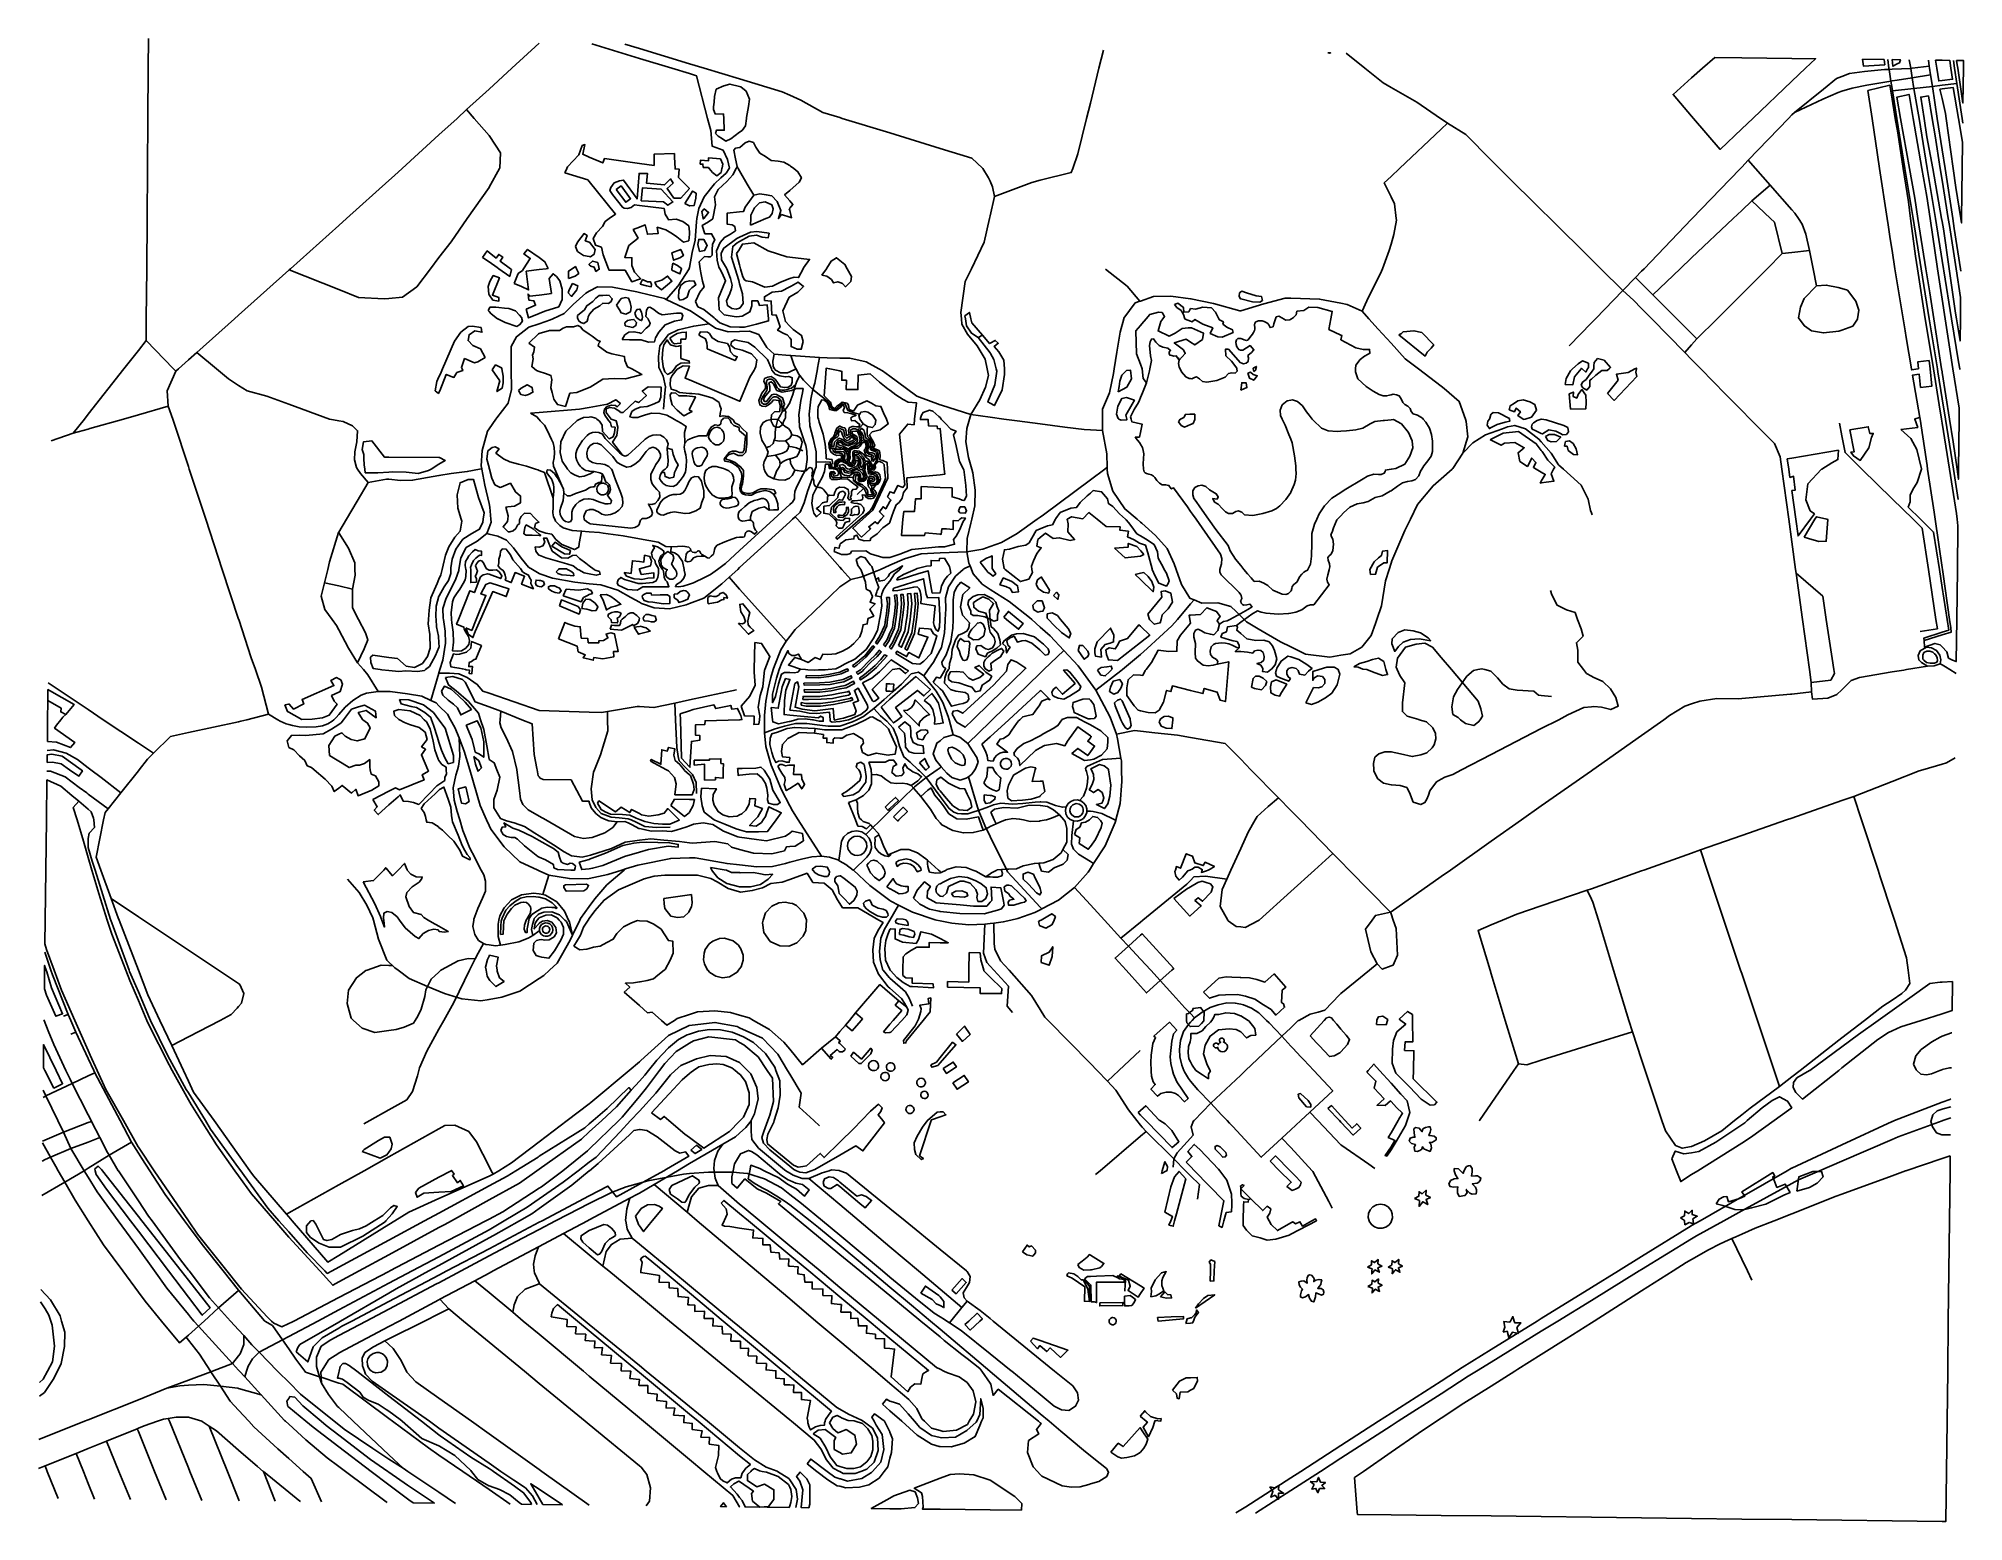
# Model space of a CAD drawing. Header units: millimetres. Extents: x 0 to 1153, y 0 to 888.
import ezdxf

# ---------------------------------------------------------------- set-up
doc = ezdxf.new("R2010")
doc.units = ezdxf.units.MM

msp = doc.modelspace()

# ---------------------------------------------------------------- linework, layer by layer
at = {"layer": 'buildings'}
for points in [[(1133.8812, 287.1244, 4.5798), (1138.8475, 290.0379, 4.5334), (1140, 290.4538, 4.5219), (1145.5982, 292.4745, 4.524), (1145.7433, 292.4933, 4.524)], [(1145.4914, 271.6285, 4.5024), (1144.4179, 271.4981, 4.5023), (1140, 270.5073, 4.5013), (1139.818, 270.4665, 4.5028), (1138.6678, 270, 4.5119), (1133.5214, 267.9129, 4.5351), (1130.5257, 267.3636, 4.5541), (1127.2553, 267.8863, 4.586), (1124.909, 270, 4.6274), (1124.4012, 270.4575, 4.6328), (1122.9066, 273.7649, 4.6542), (1124.1739, 278.7766, 4.6559), (1127.384, 282.5197, 4.6346), (1133.8812, 287.1244, 4.5798)], [(1145.0054, 231.3774, 4.1422), (1140, 231.4379, 4.1429), (1139.7544, 231.4408, 4.144), (1136.5493, 232.7432, 4.1722), (1134.298, 236.2549, 4.2215), (1133.2493, 239.4269, 4.2623), (1133.4265, 240, 4.2679), (1134.4969, 243.4631, 4.2953), (1137.0118, 245.8951, 4.3039), (1140, 246.9248, 4.2959), (1140.6072, 247.134, 4.2978), (1145.2095, 248.2851, 4.308)]]:
    msp.add_polyline3d(points, dxfattribs=at)
at = {"layer": 'major_roads'}
for points in [[(1120.3175, 875.0061, 4.0322), (1121.1557, 870, 3.9488), (1121.1715, 869.9052, 3.9475), (1122.1034, 864.3466, 3.8694), (1123.0165, 857.9055, 3.7828), (1125.4505, 844.3841, 3.5927), (1126.163, 840, 3.5331), (1131.0386, 810, 3.2588), (1135.9142, 780, 3.0819), (1140, 754.8601, 3.0496), (1140.7899, 750, 3.0541), (1140.9977, 748.721, 3.0689), (1145.6507, 720, 3.4013), (1149.8333, 694.1817, 3.9882), (1150.4961, 690, 4.0833), (1150.5396, 689.7255, 4.0909)], [(1151.2489, 748.4687, 3.0718), (1151.0118, 750, 3.0541), (1147.2819, 774.0866, 3.0319), (1146.3679, 780, 3.0264), (1141.7312, 810, 3.1148), (1140, 821.2008, 3.1731), (1137.0944, 840, 3.326), (1134.1395, 859.1185, 3.5758), (1133.0722, 866.0261, 3.6673), (1132.4403, 870, 3.7205), (1132.2403, 871.2582, 3.7414), (1131.761, 874.8673, 3.7992)], [(132.4177, 101.3255, 4.1382), (128.0449, 105.8389, 4.2181), (123.116, 111.279, 4.3141), (120, 114.7116, 4.3769), (115.1994, 120, 4.4754), (108.0449, 127.8815, 4.6561), (102.6031, 133.8667, 4.7896), (90.3667, 150, 5.1053), (90, 150.4835, 5.1124), (85.2822, 156.7037, 5.1832), (68.1862, 180, 5.4392), (66.1545, 182.7684, 5.452), (60, 191.9792, 5.4789), (48.0701, 209.8334, 5.4096), (47.9732, 210, 5.4088), (42.5747, 219.2853, 5.3551), (41.5883, 220.9791, 5.3435), (37.029, 229.8528, 5.2785), (32.048, 239.54, 5.1928), (31.8111, 240, 5.1883), (30, 243.5163, 5.173), (20.3835, 262.1874, 5.0357), (19.0955, 264.7027, 5.0148), (16.6421, 270, 4.9725), (9.4704, 285.4854, 4.9122), (6.0546, 293.7598, 4.8847), (3.6462, 300, 4.8659), (3.4909, 300.4024, 4.8649)], [(2.9781, 258.3079, 4.7994), (4.6922, 254.7405, 4.8317), (11.7842, 240, 4.9531), (15.0982, 233.1119, 5.0376), (19.541, 223.199, 5.1516), (27.5964, 210.0177, 5.3191), (27.6072, 210, 5.3193), (30, 206.087, 5.362), (35.3933, 197.2669, 5.4138), (47.9262, 180, 5.4893), (60, 163.3656, 5.4043), (69.7012, 150, 5.2587), (77.1396, 139.7519, 5.1031), (90, 123.834, 4.8442), (91.2569, 122.2783, 4.8121), (93.3158, 120, 4.7619), (96.0201, 117.0075, 4.6971), (116.358, 94.4869, 4.2764), (120, 90.5216, 4.2139), (120.4791, 90, 4.2051), (123.6857, 86.5088, 4.1482)], [(218.4806, 31.8613, 3.9952), (210, 37.3851, 3.8808), (200.4252, 43.6216, 3.8205), (183.2712, 55.2409, 3.7197), (180, 57.8662, 3.7009), (177.3411, 60, 3.7058), (157.1834, 76.1773, 3.8129), (150, 83.3533, 3.8613), (143.8782, 89.4688, 3.9442), (143.3647, 90, 3.9517), (132.4177, 101.3255, 4.1382)], [(123.6857, 86.5088, 4.1482), (133.5532, 75.7586, 3.9921), (147.5299, 60.5076, 3.8204), (148.086, 60, 3.815), (150, 58.253, 3.8011), (160.3036, 48.8486, 3.7708), (173.0975, 38.193, 3.7533), (180, 32.9983, 3.7517), (183.984, 30, 3.777), (208.3248, 11.6817, 3.9093), (208.8888, 11.3185, 3.9126)], [(249.9686, 10.8203, 4.368), (240, 17.4816, 4.2569), (221.2661, 30, 4.0323), (218.4806, 31.8613, 3.9952)]]:
    msp.add_polyline3d(points, dxfattribs=at)
at = {"layer": 'minor_roads'}
for points in [[(66.1103, 887.7935, 2.649), (65.9664, 870, 2.8388), (65.7237, 840, 3.3191), (65.4811, 810, 3.7385), (65.2384, 780, 3.7353), (64.9957, 750, 3.2176), (64.7531, 720, 2.3696), (64.6472, 706.9069, 2.0524), (81.0345, 690, 1.8416), (82.4309, 688.5593, 1.8544)], [(137.9153, 483.2117, 5.3466), (133.7751, 499.4917, 5.2487), (130.094, 510, 5.1649), (127.6013, 517.1158, 5.1234), (120.0843, 540, 4.9193), (120, 540.2567, 4.9163), (110.23, 570, 4.5058), (100.3756, 600, 3.5494), (90.5213, 630, 2.4919), (90, 631.5869, 2.4458), (81.319, 658.0149, 1.7847), (80.6071, 660, 1.736), (77.8763, 667.6147, 1.7112), (77.215, 676.9706, 1.7393), (82.4309, 688.5593, 1.8544), (84.0395, 690, 1.8778), (90, 695.3383, 2.0601), (95.0517, 699.8627, 2.249), (117.5453, 720, 2.7763), (120, 722.1976, 2.81), (150, 749.0549, 2.7754), (150.3458, 749.3645, 2.7723), (151.0557, 750, 2.7657), (180, 775.9119, 2.443), (184.5666, 780, 2.4114), (210, 802.7688, 2.2085), (213.4286, 805.8382, 2.2034), (217.9827, 810, 2.193), (240, 830.121, 2.0933), (250.81, 840, 2.0854), (256.4959, 845.1962, 2.0661), (270, 857.5401, 2.0073), (283.6309, 870, 2.0822), (299.9931, 884.9565, 2.2506)], [(572.5821, 793.1869, 5.3849), (571.4947, 799.0727, 5.4321), (570, 802.3483, 5.4657), (569.0815, 804.3612, 5.4747), (565.5876, 810, 5.4978), (565.421, 810.2689, 5.5023), (558.972, 816.2197, 5.5871), (540, 822.0421, 5.5982), (510, 831.249, 5.1325), (481.4854, 840, 4.4222), (480, 840.4559, 4.3853), (469.8849, 843.5602, 4.2098), (456.6111, 850.8297, 3.9634), (450, 853.8514, 3.813), (445.5004, 855.908, 3.7824), (420, 863.6072, 3.5072), (398.8265, 870, 3.4944), (390, 872.665, 3.4852), (360, 881.7227, 3.4135), (351.3527, 884.3335, 3.2729)], [(567.101, 695.78, 6.3109), (562.2266, 703.7374, 6.124), (556.3499, 710.7498, 5.927), (553.1156, 716.8753, 5.7903), (552.8488, 720, 5.7472), (552.5208, 723.8423, 5.6908), (555.0465, 742.3121, 5.4907), (558.7685, 750, 5.4427), (566.4733, 765.9146, 5.4162), (569.6284, 780, 5.3145), (570, 781.6592, 5.3282), (572.5821, 793.1869, 5.3849), (594.9417, 801.6502, 5.2628), (600, 802.8972, 5.2298), (618.5799, 807.4777, 4.9948), (619.4649, 810, 5.0013), (622.5697, 818.8492, 5.153), (627.7692, 840, 5.552), (630, 849.0746, 5.6807), (635.1441, 870, 5.9365), (637.8135, 880.8588, 5.8993)], [(783.1726, 879.0956, 4.2097), (794.4049, 870, 4.3787), (805.2373, 861.2282, 4.5341), (810, 858.5284, 4.5697), (825.5369, 849.7212, 4.7046), (839.7094, 840, 4.8624), (840, 839.8007, 4.8645), (843.8651, 837.1496, 4.9082), (854.8349, 830.3172, 5.016), (870, 814.9764, 5.3101), (874.9194, 810, 5.3743), (878.0012, 806.8825, 5.3858), (900, 785.1443, 5.5514), (905.2059, 780, 5.5435), (930, 755.4997, 5.4834), (935.5656, 750, 5.4256), (948.8692, 736.854, 5.2584), (955.1301, 731.1845, 5.1959), (960, 726.2116, 5.1677), (966.083, 720, 5.1061), (985.8569, 699.8082, 4.9446), (990, 695.5765, 4.9352), (995.4597, 690, 4.9411), (1010.3067, 674.8356, 5.0216), (1020, 665.115, 5.1227), (1025.1006, 660, 5.2066), (1039.6213, 645.4385, 5.4719), (1043.0229, 637.2668, 5.6767), (1044.021, 630, 5.8804), (1048.1414, 600, 6.6), (1050, 586.468, 6.7953), (1052.2618, 570, 7.0094), (1052.5669, 567.7792, 7.0026), (1056.3807, 540, 6.9236), (1060.4995, 510, 6.5135), (1061.5493, 502.3531, 6.3397), (1061.833, 496.6294, 6.2159)], [(1132.2403, 871.2582, 3.7414), (1121.947, 870, 3.9328), (1121.1715, 869.9052, 3.9475), (1110, 869.3641, 4.1674), (1108.2735, 869.2805, 4.1922), (1105.5068, 869.1466, 4.232), (1093.4422, 868.0566, 4.3992), (1084.5254, 866.882, 4.5178), (1080, 865.0885, 4.5632), (1076.7442, 863.7981, 4.5615), (1068.9245, 857.5183, 4.5175), (1051.514, 843.5845, 4.4144)], [(1051.514, 843.5845, 4.4144), (1068.5868, 851.3989, 4.4434), (1077.7154, 855.5444, 4.4568), (1080, 856.2455, 4.4558), (1086.0175, 858.0923, 4.3906), (1094.9107, 859.9548, 4.2829), (1109.3395, 862.2614, 4.0977), (1110, 862.3613, 4.0891), (1113.0384, 862.8207, 4.0337), (1122.1034, 864.3466, 3.8694), (1133.0722, 866.0261, 3.6673)], [(150.3458, 749.3645, 2.7723), (180, 737.5474, 2.8185), (191.8107, 732.8409, 2.9988), (207.1402, 731.8895, 3.1664), (210, 732.1856, 3.1874), (218.157, 733.0304, 3.271), (226.6681, 739.0351, 3.2329), (234.9729, 750, 3.0668), (240, 756.6372, 3.0251), (247.2015, 766.1453, 2.9517), (256.9128, 780, 2.8459), (270, 798.6711, 2.7799), (270.1001, 798.8139, 2.7798), (276.2742, 810, 2.7599), (276.3786, 810.1893, 2.7593), (276.7475, 819.3528, 2.653), (270.4683, 829.096, 2.4198), (270, 829.6356, 2.4045), (261.0054, 840, 2.1849), (256.4959, 845.1962, 2.0661)], [(1051.514, 843.5845, 4.4144), (1050, 842.0106, 4.4004), (1048.0658, 840, 4.3545), (1023.9372, 814.9173, 3.9041), (1020, 810.8201, 3.8416), (1019.212, 810, 3.8294), (1012.7749, 803.3013, 3.7586), (990.3631, 780, 3.6962), (990, 779.6225, 3.6996), (961.5083, 750, 4.6987), (960, 748.4319, 4.7666), (956.3751, 744.6631, 4.9326), (948.8692, 736.854, 5.2584), (932.438, 720, 5.8838), (930, 717.4992, 5.944), (916.6462, 703.8018, 6.0057)], [(811.9995, 788.7336, 6.1915), (810, 792.9582, 6.1463), (805.9838, 801.4436, 6.0401), (810, 805.2292, 5.9512), (815.0615, 810, 5.8266), (840, 833.5064, 5.0171), (843.8651, 837.1496, 4.9082)], [(1023.9372, 814.9173, 3.9041), (1028.2453, 810, 3.8992), (1036.9439, 800.0714, 3.9013), (1050, 785.1616, 3.8778), (1051.6904, 783.2312, 3.8577), (1053.885, 780, 3.8261), (1056.215, 776.5694, 3.802), (1058.4417, 770.6892, 3.7673)], [(966.6909, 734.3726, 4.8368), (983.1819, 750, 4.1303), (990, 756.461, 3.8965), (1014.8399, 780, 3.6833), (1020, 784.8899, 3.7059), (1026.0751, 790.6468, 3.7729), (1036.9439, 800.0714, 3.9013)], [(1026.0751, 790.6468, 3.7729), (1037.2746, 780, 3.7715), (1039.611, 777.7789, 3.7752), (1044.1713, 759.0774, 3.7154)], [(985.8569, 699.8082, 4.9446), (990, 704.3919, 4.7504), (993.1917, 707.923, 4.6148), (1005.2275, 720, 4.1406), (1020, 734.8232, 3.7546), (1035.1249, 750, 3.6621), (1044.1713, 759.0774, 3.7154), (1050, 759.7119, 3.7338), (1060.4872, 760.8535, 3.7157)], [(1064.8477, 739.8154, 3.6933), (1062.7368, 750, 3.661), (1060.4872, 760.8535, 3.7157), (1058.4417, 770.6892, 3.7673)], [(993.1917, 707.923, 4.6148), (990, 711.1085, 4.6095), (981.0913, 720, 4.6775), (966.6909, 734.3726, 4.8368), (960, 741.0471, 4.8999), (956.3751, 744.6631, 4.9326)], [(1057.4706, 732.1445, 3.7199), (1055.1005, 726.9517, 3.7328), (1054.0021, 720.4798, 3.7476), (1054.3582, 720, 3.7493), (1057.5297, 715.7257, 3.8143), (1061.8414, 712.747, 3.8621), (1068.8535, 711.5204, 3.8881), (1078.0763, 712.5508, 3.8851), (1080, 713.2325, 3.8781), (1086.4262, 715.5096, 3.832), (1089.2892, 719.6765, 3.7623), (1089.3383, 720, 3.7572), (1090.1179, 725.1318, 3.7222), (1088.2679, 730.6306, 3.6949), (1083.2269, 737.1766, 3.6799), (1080, 738.1177, 3.6912), (1077.7543, 738.7726, 3.6892), (1070.6104, 740.1338, 3.6879), (1064.8477, 739.8154, 3.6933), (1057.4706, 732.1445, 3.7199)], [(21.0088, 651.4549, 0.9596), (27.7334, 660, 0.9207), (30, 662.8802, 0.9794), (51.3421, 690, 1.521), (60, 701.0017, 1.8607), (64.6472, 706.9069, 2.0524)], [(95.0517, 699.8627, 2.249), (106.8006, 690, 2.3608), (113.8877, 684.0507, 2.5594), (120, 680.1302, 2.738), (125.1402, 676.8332, 2.8956), (136.9132, 673.6328, 3.2543), (150, 668.8896, 3.7089), (174.5268, 660, 4.5094), (174.5564, 659.9893, 4.5104), (180, 658.9928, 4.6761), (182.6581, 658.5062, 4.7298), (188.1245, 655.8751, 4.876), (191.3104, 653.0208, 4.99), (190.7905, 646.4112, 5.1278)], [(374.4318, 665.9034, 5.0397), (375.0032, 673.4695, 4.9527), (375.561, 679.261, 4.8869), (374.1912, 685.5683, 4.8122), (372.0814, 690, 4.7559), (371.6507, 690.9049, 4.7439)], [(77.8763, 667.6147, 1.7112), (60, 662.52, 1.3347), (51.1577, 660, 1.2018), (31.0162, 654.2597, 1.0137), (30, 653.9749, 1.0033), (21.0088, 651.4549, 0.9596), (7.7124, 646.9199, 0.9083)], [(1061.5493, 502.3531, 6.3397), (1073.2455, 503.6862, 6.2275), (1075.6017, 507.7263, 6.2818), (1075.2183, 510, 6.333), (1074.1069, 516.5908, 6.4171), (1070.5763, 540, 6.7186), (1068.4838, 553.8737, 6.7485), (1052.5669, 567.7792, 7.0026)], [(1138.8667, 513.4362, 4.9377), (1139.2472, 515.7375, 4.9632), (1138.5183, 518.5399, 5.0222), (1136.694, 521.4331, 5.1074), (1133.6426, 522.9887, 5.2001), (1130.5775, 523.4138, 5.2761), (1126.8525, 521.297, 5.332), (1125.5313, 518.475, 5.3241), (1125.9471, 515.7983, 5.2779), (1127.5962, 514.1931, 5.2168), (1131.2703, 512.0868, 5.0996)], [(1061.833, 496.6294, 6.2159), (1062.371, 492.233, 6.1172), (1071.4789, 492.8318, 6.0249), (1076.9329, 495.1075, 6.0084), (1080, 497.9398, 6.0301), (1082.0084, 499.7944, 6.0229), (1085.5765, 503.4031, 6.015), (1090.4345, 505.305, 5.9426), (1110, 508.5624, 5.5582), (1116.9731, 509.7234, 5.411)], [(1116.9731, 509.7234, 5.411), (1118.6465, 510, 5.3753), (1131.2703, 512.0868, 5.0996), (1135.3051, 512.2265, 5.0049), (1138.8667, 513.4362, 4.9377), (1140, 512.7787, 4.9008), (1142.067, 511.5795, 4.8827), (1144.5964, 510, 4.8589), (1148.3413, 507.6615, 4.8236)], [(5.9487, 502.1466, 5.6112), (30, 486.0375, 5.7523), (39.0142, 480, 5.8072), (60, 465.9441, 5.8051), (69.0665, 459.8716, 5.8124)], [(418.2086, 497.9014, 3.7428), (390, 491.8123, 4.0293), (381.2449, 489.9224, 4.1709), (368.7127, 487.222, 4.3789), (360, 487.8853, 4.5375), (358.692, 487.9849, 4.5612), (340.8238, 484.8383, 4.8756), (337.2838, 484.2216, 4.94), (330, 484.4677, 5.0736), (300, 485.4812, 5.5013), (299.9128, 485.4842, 5.5022), (270, 495.856, 5.7369), (266.2249, 497.1649, 5.7409), (262.884, 501.0803, 5.7374), (256.9336, 505.3248, 5.7494)], [(682.161, 470.7378, 5.5398), (690, 469.3575, 5.3981), (710.7615, 465.7019, 5.0677), (720, 456.2734, 4.9607), (726.147, 450, 4.9557), (742.6519, 433.1556, 4.8355), (750, 425.6529, 4.8322), (755.5363, 420, 4.8849), (775.164, 399.959, 4.9276), (780, 395.0235, 4.9622), (784.9222, 390, 5.0024), (809.6921, 364.7204, 4.9712), (810, 364.9373, 4.9796), (840, 386.0719, 5.5736), (845.5758, 390, 5.641), (870, 407.2065, 5.7981), (888.16, 420, 5.6622), (900, 428.3411, 5.4523), (930, 449.4757, 4.4839), (930.7442, 450, 4.4656), (960, 470.6103, 4.1101), (973.3284, 480, 4.4493), (976.8025, 482.4475, 4.576), (986.005, 488.0897, 4.9196), (990, 489.4647, 5.0511), (994.9668, 491.1741, 5.2336), (1005.0723, 492.6483, 5.55), (1018.2291, 492.5558, 5.9065), (1020, 492.7066, 5.9591), (1049.2394, 495.1963, 6.3158), (1050, 495.2829, 6.3251), (1061.833, 496.6294, 6.2159)], [(188.449, 491.3927, 5.4354), (183.8055, 487.435, 5.3776), (180, 483.0983, 5.3266), (178.4486, 481.3303, 5.3172), (177.0436, 480, 5.3109), (176.0069, 479.0184, 5.3141), (173.438, 477.4235, 5.3207), (170.3237, 476.3185, 5.3272), (166.3673, 475.6326, 5.3336), (160.8268, 475.4584, 5.3389), (156.283, 475.7553, 5.3398), (152.3044, 476.5285, 5.335), (150, 477.1345, 5.3298), (148.6, 477.5027, 5.3338), (144.9599, 479.1639, 5.3366), (143.5047, 480, 5.3357), (137.9153, 483.2117, 5.3466)], [(378.3519, 415.5841, 4.8679), (370.2534, 415.3759, 4.9772), (363.3091, 416.0921, 5.0669), (360, 417.7407, 5.1074), (357.9946, 418.7399, 5.1277), (355.0244, 420, 5.1609), (353.3274, 420.72, 5.1741), (347.8277, 421.2793, 5.2359), (343.133, 421.6616, 5.2905), (337.1733, 423.8247, 5.3522), (333.9801, 427.4038, 5.3767), (331.7655, 431.9466, 5.3889), (331.0306, 438.5529, 5.3745), (332.4544, 448.5152, 5.3086), (333.0715, 450, 5.2901), (336.7848, 458.9347, 5.1367), (341.0042, 473.379, 4.926), (340.9, 480, 4.8691), (340.8238, 484.8383, 4.8756)], [(394.1184, 435.8444, 4.3487), (394.0387, 442.4427, 4.2377), (391.8262, 447.1528, 4.1782), (390, 449.0104, 4.1633), (389.0271, 450, 4.1663), (387.6658, 451.3847, 4.1848), (383.8473, 455.4638, 4.2341), (383.2393, 458.0451, 4.2282), (382.3289, 463.3712, 4.2086), (381.65, 480, 4.1036), (381.2449, 489.9224, 4.1709)], [(467.8677, 236.9451, 5.2976), (464.5014, 240, 5.2772), (455.7256, 247.9641, 5.2772), (456.8511, 256.4155, 5.1709), (450, 267.7668, 5.0729), (448.6521, 270, 5.0535), (442.8117, 279.6766, 5.0735), (433.7213, 289.2742, 5.0905), (420, 295.5567, 5.1124), (418.4613, 296.2612, 5.0996), (405.1931, 298.7825, 5.0074), (390, 296.9643, 4.9286), (389.826, 296.9435, 4.9261), (377.4697, 290.9794, 4.7901), (360.9267, 275.9043, 4.7418), (360, 275.1291, 4.7413), (353.8683, 270, 4.7303), (330.9473, 250.8269, 4.7714), (330, 250.107, 4.7714), (316.7007, 240, 4.942), (300, 227.3081, 5.1167), (283.4832, 214.756, 5.5074), (275.8205, 210, 5.6652), (272.3836, 207.8669, 5.7208), (270, 206.7919, 5.7562), (240, 193.2631, 6.1267), (221.8761, 185.0899, 5.9413), (213.634, 180, 5.7944), (210, 177.7559, 5.7053), (180, 159.2298, 4.7188), (173.4497, 155.1847, 4.5934), (152.1015, 180, 4.8991), (150, 182.4428, 4.9254), (148.6059, 184.0633, 4.9614), (128.9787, 206.8692, 5.315), (126.7413, 210, 5.3439), (120, 219.4331, 5.4363), (105.3019, 240, 5.6377), (93.1134, 257.0553, 5.7174), (90, 263.6692, 5.7478), (87.0199, 270, 5.7746), (79.999, 284.9148, 5.7878), (72.8958, 300, 5.794), (65.7059, 315.2692, 5.7089), (60.0158, 330, 5.6532), (60, 330.0408, 5.6529), (48.4276, 360, 5.409), (47.9091, 361.3421, 5.4031), (43.7122, 372.8682, 5.3562), (37.4745, 390, 5.293), (34.6928, 397.6398, 5.321), (39.219, 420, 5.4907), (40.1096, 424.4, 5.5352), (41.9522, 426.7285, 5.5668), (49.5489, 436.2718, 5.6878), (60, 449.414, 5.8319), (60.466, 450, 5.8366), (65.4812, 456.3066, 5.8248), (69.0665, 459.8716, 5.8124), (79.2662, 469.9931, 5.75), (90, 472.3121, 5.7057), (120, 478.7933, 5.4789), (121.3667, 479.0886, 5.4679), (125.0247, 480, 5.4371), (137.9153, 483.2117, 5.3466)], [(49.5489, 436.2718, 5.6878), (37.6724, 445.3324, 5.7087), (31.5512, 450, 5.7274), (30, 451.1828, 5.7253), (23.5369, 456.1112, 5.7023), (16.7757, 460.0498, 5.6821), (9.1902, 461.9262, 5.6527), (5.4553, 461.6462, 5.6314)], [(1147.731, 457.1141, 4.075), (1142.6281, 454.219, 4.0331), (1140, 453.4372, 4.0217), (1128.4464, 450, 4.2059), (1126.2097, 449.3346, 4.2463), (1110, 442.9784, 4.5244), (1087.1518, 434.0192, 4.7759), (1080, 431.5309, 4.8509), (1050, 421.0928, 4.6954), (1046.8591, 420, 4.6279), (1020, 410.6548, 4.2133), (995.2173, 402.0321, 4.0231), (990, 400.1758, 3.9962), (961.3998, 390, 4.3512), (960, 389.5019, 4.3678), (930, 378.8281, 4.9148), (927.4253, 377.912, 4.9495), (900, 368.6305, 5.282), (885.3028, 363.6566, 5.2941), (876.7587, 360, 5.283), (870, 357.1075, 5.2586), (862.182, 353.7616, 5.176), (869.3634, 330, 4.8065), (870, 327.8936, 4.7786), (878.4302, 300, 4.4047), (886.2726, 274.0513, 4.2265), (891.3726, 273.4785, 4.2675), (900, 276.1568, 4.3615), (930, 285.4698, 4.4426), (954.5234, 293.0828, 4.53)], [(5.3039, 449.2177, 5.5401), (7.421, 449.2177, 5.555), (16.1136, 445.7202, 5.5791), (24.4694, 439.5042, 5.577), (29.0652, 436.1583, 5.5793), (30, 435.4747, 5.5799), (41.9602, 426.7284, 5.5668)], [(775.164, 399.959, 4.9276), (764.151, 390, 4.6974), (750, 377.2035, 4.2179), (730.9756, 360, 3.7052), (730.7382, 359.7853, 3.7), (722.6007, 355.6932, 3.5801), (720, 355.9555, 3.5654), (717.2605, 356.2318, 3.5946), (712.4352, 359.6818, 3.678), (712.2564, 360, 3.6831), (707.6942, 368.1207, 3.8727), (708.9539, 378.4195, 4.0571), (711.7461, 384.6021, 4.1603), (714.1824, 390, 4.2549), (720, 402.8897, 4.4573), (724.4261, 412.6962, 4.6463), (728.7155, 420, 4.7787), (729.8772, 421.9779, 4.7919), (736.4238, 428.0128, 4.8252), (742.6519, 433.1556, 4.8355)], [(954.5234, 293.0828, 4.53), (960, 276.6333, 4.4479), (962.2085, 270, 4.4209), (964.3947, 263.4334, 4.3732), (972.1903, 240, 4.1453), (974.2581, 233.7842, 4.0754), (980.2907, 225.0697, 3.938), (984.3636, 223.4873, 3.8844), (990, 224.441, 3.853), (997.7239, 227.9067, 3.9157), (1008.026, 233.887, 4.0408), (1015.7186, 240, 4.183), (1020, 243.4023, 4.2654), (1025.061, 247.424, 4.3789), (1042.6012, 260.4532, 4.7432), (1050, 266.1964, 4.8966), (1054.9, 270, 4.9576), (1073.5894, 284.5075, 5.0166), (1080, 289.49, 5.0355), (1093.522, 300, 5.0019), (1104.5617, 308.5806, 4.8816), (1110, 312.1723, 4.8266), (1115.905, 316.0723, 4.7433), (1117.9752, 318.0823, 4.7112), (1120.5815, 322.1207, 4.6647), (1119.6229, 330, 4.646), (1118.7203, 337.4192, 4.6056), (1111.3827, 360, 4.5558), (1110, 364.255, 4.5481), (1102.9392, 385.984, 4.4667), (1101.6193, 390, 4.4553), (1091.7594, 420, 4.5802), (1087.1518, 434.0192, 4.7759)], [(995.2173, 402.0321, 4.0231), (999.2442, 390, 4.1003), (1009.2847, 360, 4.481), (1019.3252, 330, 4.8499), (1020, 327.9836, 4.8661), (1029.3656, 300, 5.0968), (1039.4061, 270, 4.9112), (1042.6012, 260.4532, 4.7432)], [(687.7891, 381.5565, 4.2601), (690, 383.7936, 4.2485), (692.0451, 385.8629, 4.2722), (699.0028, 386.2525, 4.248), (711.7461, 384.6021, 4.1603)], [(43.7122, 372.8682, 5.3562), (60, 362.0064, 5.4996), (63.0086, 360, 5.5222), (90, 342.0003, 5.8106), (107.9949, 330, 6.0101), (120, 321.9941, 6.1299), (120.8242, 321.4445, 6.1389), (123.0567, 316.074, 6.1816), (121.708, 310.237, 6.1993), (120, 308.2418, 6.1959), (119.1158, 307.2089, 6.1934), (115.4848, 303.4396, 6.1799), (108.896, 300, 6.1368), (90, 290.1356, 5.9141), (79.999, 284.9148, 5.7878)], [(954.5234, 293.0828, 4.53), (952.4202, 300, 4.5624), (943.2988, 330, 4.6218), (934.1773, 360, 4.7752), (930.911, 370.7429, 4.861), (930, 372.6166, 4.8833), (927.4253, 377.912, 4.9495)], [(809.6921, 364.7204, 4.9712), (800.7158, 362.8114, 4.7905), (798.7177, 360, 4.7113), (794.8181, 354.5131, 4.5132), (797.8959, 340.9622, 4.246), (801.7281, 333.8098, 4.1471), (797.0773, 330, 3.9711), (780, 316.011, 3.3589), (779.1589, 315.322, 3.3367)], [(801.7281, 333.8098, 4.1471), (804.7973, 330.5688, 4.1278), (810, 332.5696, 4.2707), (811.2251, 333.0408, 4.2989), (813.8524, 338.9842, 4.4706), (813.1488, 354.9009, 4.8229), (811.3538, 360, 4.9202), (810, 363.8457, 4.9633), (809.6921, 364.7204, 4.9712)], [(572.4819, 346.1022, 5.7423), (572.8946, 342.5755, 5.7491), (576.2002, 335.7244, 5.7563), (581.2978, 330, 5.7556), (594.7371, 314.9085, 5.7653), (600, 306.5223, 5.7805), (602.8285, 302.0152, 5.757), (604.7921, 300, 5.7378), (630, 274.1292, 5.3866), (634.0234, 270, 5.2948), (640.2376, 263.6224, 5.1211), (645.1917, 258.2659, 4.9746), (652.8727, 246.4463, 4.7103), (657.8533, 240, 4.5376), (660, 237.2215, 4.48), (660.946, 235.9971, 4.4499), (663.4096, 233.5234, 4.3732), (679.9052, 217.0253, 3.8853), (686.9285, 210, 3.6914), (690, 206.9276, 3.6301), (695.2795, 201.6466, 3.5672), (694.1599, 193.0093, 3.6625)], [(409.87, 225.8576, 6.0938), (417.5733, 230.3729, 6.0043), (420, 232.5319, 5.9578), (423.7864, 235.9006, 5.83), (426.832, 239.8963, 5.6973), (426.8868, 240, 5.6942), (428.9915, 243.9772, 5.6065), (431.1564, 253.1129, 5.4397), (430.2058, 259.7403, 5.3437), (426.7247, 267.9224, 5.2394), (424.6892, 270, 5.2195), (420.1646, 274.618, 5.2257), (420, 274.6923, 5.2263), (412.0173, 278.2944, 5.1624), (402.3063, 278.9048, 5.1051), (394.107, 276.9787, 5.0709), (390, 275.224, 5.0587), (384.8441, 273.0213, 5.0195), (381.4582, 270, 5.0086), (378.6389, 267.4843, 5.0292), (369.8087, 256.3946, 5.1439), (360, 245.7109, 5.2233), (354.7569, 240, 5.2548), (348.5562, 233.2462, 5.3026), (334.0509, 218.1556, 5.358), (330, 215.0526, 5.3447), (323.4038, 210, 5.4098), (314.4314, 203.1272, 5.461), (300, 193.1271, 5.5082), (292.766, 188.1144, 5.6248), (279.0727, 180, 5.8053), (270, 174.6237, 5.8424), (267.5206, 173.1544, 5.8396), (240, 158.5244, 5.6686), (223.9648, 150, 5.2563), (210, 142.5763, 4.8632), (180, 126.6282, 4.1031), (167.5318, 120, 3.9984), (150, 110.6801, 3.9689), (146.262, 108.6929, 4.0071), (132.4177, 101.3255, 4.1382)], [(659.8641, 281.9128, 4.7009), (647.0811, 270, 5.0082), (640.2376, 263.6224, 5.1211)], [(886.2726, 274.0513, 4.2265), (883.5053, 270, 4.1664), (870, 250.2287, 3.9693), (863.013, 240, 3.8), (862.8485, 239.7591, 3.7984)], [(32.048, 239.54, 5.1928), (30, 238.7633, 5.1803), (15.0982, 233.1119, 5.0376), (2.6047, 227.6608, 4.9296)], [(148.6059, 184.0633, 4.9614), (150, 184.8401, 4.9741), (180, 201.5568, 5.7315), (195.1523, 210, 6.126), (210, 218.2735, 6.3741), (240, 234.9902, 6.12), (243.5796, 236.9848, 6.0313), (249.4649, 237.1682, 5.8991), (257.8587, 233.4965, 5.7429), (262.3892, 227.3331, 5.7034), (270, 212.5095, 5.7136), (271.2884, 210, 5.7245), (272.3836, 207.8669, 5.7208)], [(525.3321, 133.5988, 5.1431), (536.5098, 124.7565, 4.812), (540, 122.6127, 4.71), (542.7135, 120.9459, 4.688), (544.1312, 120, 4.6751), (545.6072, 119.0152, 4.6646), (552.6392, 114.3025, 4.6071), (570, 100.4193, 4.3778), (582.6783, 90.2807, 4.3789), (583.0194, 90, 4.3791), (600, 76.0245, 4.4235), (608.3807, 69.127, 4.5026), (612.7333, 66.8907, 4.5664), (617.1006, 66.5218, 4.6519), (621.1903, 68.9718, 4.7569), (622.8019, 72.6876, 4.8203), (622.2314, 77.0525, 4.8465), (619.4754, 81.1186, 4.8324), (608.5756, 90, 4.7388), (600, 96.9875, 4.6979), (571.7575, 120, 4.7152), (570, 121.4321, 4.7204), (564.0376, 126.2903, 4.7935), (556.2982, 131.978, 4.8733), (554.4431, 133.8775, 4.8999), (553.8494, 136.9882, 4.9473), (555.7651, 140.0778, 4.9993), (557.6807, 143.1674, 5.0521), (558.0419, 146.5918, 5.107), (556.2017, 149.7176, 5.1515), (555.855, 150, 5.155), (540, 162.9126, 5.2316), (519.0189, 180, 5.4887), (510, 187.3452, 5.4987), (484.0579, 208.4729, 5.5742), (480, 209.9664, 5.5762), (479.9086, 210, 5.5773), (479.6977, 210.0776, 5.5798), (475.0107, 210.4412, 5.6568), (473.6185, 210, 5.6888), (469.3625, 208.6513, 5.7894), (461.5057, 205.3179, 5.9985), (457.4303, 205.3674, 6.0738), (452.1471, 207.3085, 6.1295), (450, 208.5956, 6.1395), (447.6571, 210, 6.1395), (446.8628, 210.4762, 6.1395), (431.3953, 223.4219, 6.0396), (427.3841, 228.7578, 5.961), (426.8255, 233.4385, 5.8542), (426.832, 239.8963, 5.6973)], [(633.1333, 207.6405, 5.11), (635.8934, 210, 5.0412), (660, 230.6086, 4.472), (663.4096, 233.5234, 4.3732)], [(2.4585, 215.655, 5.0132), (4.1731, 216.7238, 5.0243), (7.4504, 218.0777, 5.0508), (19.541, 223.199, 5.1516), (30, 227.1784, 5.2465), (37.029, 229.8528, 5.2785)], [(368.8099, 201.7975, 6.2198), (382.808, 210, 6.3103), (390, 214.2143, 6.3248), (409.87, 225.8576, 6.0938)], [(422.7296, 187.6971, 6.9979), (420, 190.0317, 6.9819), (407.0915, 201.0724, 6.676), (405.4199, 205.5807, 6.5708), (404.7124, 210, 6.4718), (404.4914, 211.3809, 6.437), (405.0039, 216.0765, 6.3221), (406.8945, 221.7031, 6.1881), (409.87, 225.8576, 6.0938)], [(679.5582, 212.1326, 3.8973), (679.9052, 217.0253, 3.8853), (681.9799, 220.717, 3.8236)], [(343.2009, 197.0258, 5.8299), (352.1522, 200.318, 5.9451), (360, 202.5086, 6.0516), (365.1355, 203.9421, 6.1187), (386.4836, 207.9757, 6.4114), (390, 208.2298, 6.4655), (401.4581, 209.0576, 6.4827), (416.4282, 209.1267, 6.5258), (420, 208.758, 6.5451), (424.7935, 208.2632, 6.4912)], [(424.7935, 208.2632, 6.4912), (434.8973, 205.1113, 6.4258), (444.9816, 199.6924, 6.4112), (450, 195.8435, 6.4292), (457.0334, 190.4492, 6.3977), (469.5868, 180, 6.3167), (480, 171.3323, 6.141), (505.628, 150, 5.684), (510, 146.3609, 5.5418), (525.3321, 133.5988, 5.1431)], [(169.747, 82.724, 3.7714), (168.4603, 86.6702, 3.7842), (167.4627, 90, 3.7948), (166.6554, 92.6948, 3.8167), (166.7247, 98.39, 3.8544), (169.4496, 104.9263, 3.8907), (175.2112, 108.796, 3.9054), (180, 111.3205, 3.9164), (196.4644, 120, 4.1966), (210, 127.1355, 4.5233), (238.5963, 142.2105, 5.3297), (240, 142.9593, 5.3691), (253.1995, 150, 5.5856), (270, 158.9615, 5.7321), (290.0159, 169.6381, 5.6962), (300, 174.8516, 5.6364), (309.8594, 180, 5.6867), (317.0572, 183.7586, 5.6848), (330, 190.3267, 5.6704), (343.2009, 197.0258, 5.8299)], [(218.4806, 31.8613, 3.9952), (210, 39.8701, 3.8737), (188.6842, 60, 3.7311), (180, 68.201, 3.707), (179.297, 68.8649, 3.7106), (173.758, 76.0686, 3.7432), (169.747, 82.724, 3.7714), (169.4953, 86.3417, 3.7788), (169.316, 89.3452, 3.7848), (169.7216, 90, 3.784), (174.0118, 96.9261, 3.8168), (180, 100.7926, 3.8268), (180.1984, 100.9208, 3.8297), (210, 116.772, 4.3221), (216.069, 120, 4.4694), (240, 132.7287, 5.1496), (240.5224, 133.0066, 5.1598), (261.4616, 144.1533, 5.5238), (270, 148.6953, 5.6481), (272.4527, 150, 5.668), (299.5108, 164.3935, 5.6471), (300, 164.654, 5.6448), (314.457, 172.3517, 5.7291), (328.8317, 180, 5.7917), (330, 180.6216, 5.7905), (354.3079, 193.5551, 6.0865), (358.8528, 195.9715, 6.1339), (360, 196.6428, 6.1444), (368.8099, 201.7975, 6.2198)], [(368.8099, 201.7975, 6.2198), (388.5796, 185.1105, 6.9097), (390, 183.9116, 6.9632), (394.6342, 180, 7.07), (420, 158.5897, 7.4881), (430.1766, 150, 7.4589), (450, 133.2678, 7.2512), (465.719, 120, 6.8055), (480, 107.9459, 6.267), (501.2613, 90, 5.4102), (510, 82.624, 5.1013), (521.3605, 73.0351, 4.7709), (526.1394, 67.7271, 4.6189), (529.1495, 61.5579, 4.5085), (530.6792, 60, 4.4572), (534.8101, 55.7932, 4.3344), (540, 54.4316, 4.1803), (541.8289, 53.9518, 4.1592), (549.7668, 54.7383, 4.0703), (556.4179, 58.1607, 4.0069), (557.504, 60, 4.0019), (560.0082, 64.2406, 4.0153), (561.4251, 71.6756, 4.0726), (559.7389, 78.2748, 4.1469), (556.2813, 83.1393, 4.2119), (551.4812, 86.7006, 4.2671), (544.4596, 88.9787, 4.3176), (542.3265, 90, 4.3337), (540, 91.1138, 4.3564), (537.8882, 92.1248, 4.4209), (510, 115.2698, 5.275), (504.3004, 120, 5.505), (480, 140.1673, 6.3363), (468.1522, 150, 6.6673), (450, 165.0649, 6.9883), (432.0041, 180, 7.0451), (422.7296, 187.6971, 6.9979)], [(407.0915, 201.0724, 6.676), (401.37, 201.1418, 6.6531), (395.6351, 199.4553, 6.6671), (391.1603, 194.2596, 6.7565), (390, 190.1461, 6.8356), (388.5796, 185.1105, 6.9097)], [(553.1024, 128.1141, 4.8083), (540, 139.1577, 4.9527), (527.1364, 150, 5.3101), (510, 164.4437, 5.5535), (491.5436, 180, 5.8599), (480, 189.7297, 5.9067), (461.5057, 205.3179, 5.9985)], [(314.457, 172.3517, 5.7291), (330, 159.5637, 5.874), (338.1171, 152.8854, 6.0814), (341.6246, 150, 6.1738), (360, 134.8835, 6.5051), (378.0921, 120, 6.8965), (390, 110.204, 7.0807), (414.5596, 90, 7.1866), (420, 85.5245, 7.1762), (450, 60.845, 6.7343), (451.0272, 60, 6.7041), (464.6964, 48.755, 6.2746), (468.5962, 43.4484, 6.1502), (472.0325, 36.8372, 6.0347), (475.9456, 31.9672, 5.9469), (479.7748, 30, 5.8947), (480, 29.8843, 5.891), (482.0774, 28.8171, 5.8208), (489.1176, 28.7317, 5.6309), (492.635, 30, 5.55), (496.1977, 31.2847, 5.4571), (500.646, 35.6073, 5.3432), (502.9365, 42.5856, 5.287), (502.5874, 50.0421, 5.3079), (499.5719, 55.7747, 5.4164), (493.9328, 60, 5.6192), (493.0298, 60.6766, 5.6511), (485.1452, 64.2754, 5.9267), (480, 67.2404, 6.1069), (478.1449, 68.3095, 6.1516), (451.9395, 90, 6.9753), (450, 91.6053, 7.0477), (420, 116.4367, 7.5644), (415.6949, 120, 7.5476), (390, 141.268, 7.2995), (379.4504, 150, 7.0744), (360, 166.0993, 6.493), (355.6326, 169.7142, 6.3785), (352.6199, 175.0008, 6.2855), (351.7863, 180, 6.2409), (351.7706, 180.0939, 6.2392), (352.511, 187.0911, 6.1496), (354.3079, 193.5551, 6.0865)], [(453.6274, 8.3505, 5.6772), (454.5803, 13.373, 5.7799), (453.7705, 19.0881, 5.9049), (450, 24.8632, 6.057), (449.4471, 25.71, 6.0697), (442.721, 30, 6.0941), (442.4521, 30.1715, 6.0947), (435.8702, 32.4536, 6.0755), (428.8831, 36.915, 6.113), (420, 44.1955, 6.2273), (400.7164, 60, 6.2565), (390, 68.783, 6.2667), (364.1125, 90, 6.1401), (360, 93.3705, 6.0766), (330, 117.9581, 5.7438), (327.5086, 120, 5.7441), (300.2577, 142.3344, 5.5891), (300, 142.8609, 5.5915), (297.0915, 148.803, 5.6463), (296.9736, 150, 5.6581), (296.5722, 154.0779, 5.6586), (297.6556, 159.0545, 5.6559), (299.5108, 164.3935, 5.6471)], [(355.6326, 169.7142, 6.3785), (348.5762, 169.1123, 6.2324), (343.2625, 165.9154, 6.135), (340.1169, 161.577, 6.0871), (338.1171, 152.8854, 6.0814)], [(1.5244, 138.9797, 5.5308), (7.3851, 132.666, 5.4841), (13.136, 123.1924, 5.4141), (14.0562, 120, 5.3956), (15.9502, 113.4293, 5.3635), (15.8435, 104.6682, 5.3469), (13.7632, 94.6396, 5.3585), (11.5176, 90, 5.3879), (9.0819, 84.9678, 5.4564), (3.7768, 77.2457, 5.5991), (0.7459, 75.0766, 5.6711)], [(261.4616, 144.1533, 5.5238), (270, 137.0425, 5.4609), (284.1299, 125.2751, 5.3466), (290.4654, 120, 5.3201), (300, 112.0612, 5.2591), (326.496, 90, 5.2471), (330, 87.0825, 5.2397), (360, 62.1037, 5.3355), (362.5266, 60, 5.3466), (390, 37.1249, 5.4085), (398.5572, 30, 5.3942), (415.8527, 15.5993, 5.3896), (420, 8.8198, 5.2875), (420.0379, 8.7579, 5.2864)], [(300.2577, 142.3344, 5.5891), (300, 142.2374, 5.5858), (291.5061, 139.0399, 5.5385), (286.9207, 134.6076, 5.4749), (285.0394, 129.7521, 5.4078), (284.1299, 125.2751, 5.3466)], [(298.8179, 10.2279, 4.6605), (296.0684, 15.2982, 4.6303), (291.7238, 20.1736, 4.5992), (284.729, 24.6444, 4.5669), (277.0811, 30, 4.5338), (270, 34.9587, 4.5179), (240, 55.9669, 4.1952), (234.2407, 60, 4.1156), (210, 76.9751, 3.8955), (200.0207, 83.9633, 3.8614), (195.9974, 88.2958, 3.8478), (195.393, 90, 3.8486), (194.2897, 93.1113, 3.8746), (194.0736, 97.6856, 3.9228), (195.6182, 101.142, 3.975), (200.8465, 104.5444, 4.0647), (207.4919, 108.1432, 4.1779), (210, 109.3893, 4.2213), (231.3572, 120, 4.7295), (240, 124.2939, 4.9687), (245.9028, 127.2266, 5.0851)], [(364.1066, 9.4362, 4.5095), (366.0521, 12.2643, 4.5638), (366.5874, 20.1467, 4.6688), (364.4777, 28.0613, 4.732), (362.9582, 30, 4.7276), (361.0147, 32.4799, 4.7437), (360, 33.3151, 4.7419), (330, 58.0076, 4.7481), (327.5793, 60, 4.7521), (300, 82.7001, 4.8396), (291.131, 90, 4.8578), (270, 107.3926, 4.989), (254.6827, 120, 5.0286), (245.9028, 127.2266, 5.0851), (240.5224, 133.0066, 5.1598)], [(545.6072, 119.0152, 4.6646), (546.4184, 120, 4.677), (553.1024, 128.1141, 4.8083), (556.2982, 131.978, 4.8733)], [(77.1288, 79.7812, 4.5294), (90, 84.6232, 4.4452), (103.4479, 89.6821, 4.3609), (104.3021, 90, 4.3554), (116.358, 94.4869, 4.2764), (120, 99.124, 4.2719), (120.9122, 100.2855, 4.2689), (123.0584, 105.8903, 4.2798), (123.116, 111.279, 4.3141)], [(207.4919, 108.1432, 4.1779), (210, 105.8695, 4.1732), (212.5827, 103.5282, 4.1815), (216.9059, 96.9061, 4.1545), (220.4799, 90, 4.1076), (220.7869, 89.4067, 4.1088), (226.223, 83.6074, 4.1534), (240, 73.8007, 4.2798), (259.3877, 60, 4.3855), (270, 52.4459, 4.5014), (300, 31.0912, 4.571), (301.533, 30, 4.5665), (329.8381, 9.8517, 4.5192)], [(132.4177, 101.3255, 4.1382), (128.3176, 97.3799, 4.1632), (125.7298, 92.9233, 4.1654), (124.7982, 90, 4.1573), (123.6857, 86.5088, 4.1482)], [(0.4295, 49.1037, 5.8946), (27.6722, 60, 5.195), (30, 60.9311, 5.1427), (60, 72.9302, 4.6615), (77.1288, 79.7812, 4.5294), (84.8188, 81.2115, 4.4668), (90, 81.5179, 4.4208), (99.1512, 82.0592, 4.3435), (109.1205, 80.99, 4.2471), (119.5836, 79.7755, 4.1462), (120, 79.6558, 4.1417), (133.5532, 75.7586, 3.9921)], [(157.0181, 11.9475, 3.7526), (156.7322, 12.1606, 3.7529), (150, 17.636, 3.7635), (134.8342, 29.9704, 3.8532), (134.7978, 30, 3.8535), (131.2649, 32.8665, 3.8741), (120, 42.7445, 3.9553), (106.8612, 54.2658, 4.1002), (102.4127, 57.1633, 4.1445), (98.2421, 59.8994, 4.1853), (97.9102, 60, 4.1883), (90, 62.3973, 4.2706), (89.9368, 62.4165, 4.2714), (82.6489, 62.5052, 4.3556), (77.8677, 61.6992, 4.4051), (74.9846, 61.214, 4.4354), (71.4951, 60, 4.4688), (63.4749, 57.2098, 4.5695), (60, 55.8108, 4.6161), (59.3306, 55.5413, 4.6295), (40.9538, 48.1177, 5.0202), (30, 43.6928, 5.2748), (22.7778, 40.7753, 5.4641), (4.1841, 33.2615, 5.9644), (0.217, 31.6618, 6.0735)], [(97.9928, 12.6633, 4.1293), (90.8776, 30, 4.1741), (90, 32.1382, 4.1869), (78.5651, 60, 4.3859), (77.8677, 61.6992, 4.4051)], [(55.2728, 13.1814, 4.9332), (48.3795, 30, 4.9605), (40.9538, 48.1177, 5.0202)], [(76.639, 12.9223, 4.4875), (69.7034, 30, 4.5274), (60, 53.8929, 4.6218), (59.3306, 55.5413, 4.6295)], [(120.4247, 12.3913, 3.8746), (120, 13.447, 3.8786), (113.3406, 30, 3.9735), (102.4127, 57.1633, 4.1445)], [(33.7114, 13.4429, 5.4551), (30, 22.7209, 5.4551), (27.0882, 30, 5.4533), (22.7778, 40.7753, 5.4641)], [(12.0072, 13.7061, 5.967), (5.4889, 30, 5.9651), (4.1841, 33.2615, 5.9644)], [(141.9341, 12.1305, 3.7847), (134.8342, 29.9704, 3.8532)]]:
    msp.add_polyline3d(points, dxfattribs=at)
at = {"layer": 'parks'}
for points in [[(772.1896, 879.2288, 4.2862), (773.8172, 879.2091, 4.2768), (773.2534, 878.9359, 4.2885), (772.1896, 879.2288, 4.2862)], [(1092.2757, 875.3462, 4.5137), (1105.2449, 875.1889, 4.315), (1105.6061, 872.0724, 4.2678), (1092.8504, 871.3252, 4.4492), (1092.2757, 875.3462, 4.5137)], [(1109.9994, 875.1312, 4.2422), (1114.9936, 875.0707, 4.1405), (1114.403, 873.2392, 4.1282), (1113.1173, 872.66, 4.1466), (1110.5499, 871.1671, 4.1788), (1109.9994, 875.1312, 4.2422)], [(1136.0705, 874.815, 3.7115), (1140, 874.7673, 3.6315), (1144.5631, 874.712, 3.6308), (1145.2421, 870, 3.5676), (1146.1872, 863.4425, 3.5028), (1140, 862.684, 3.4953), (1137.9756, 862.4359, 3.5331), (1136.8115, 870, 3.6321), (1136.0705, 874.815, 3.7115)], [(1148.5877, 874.6632, 3.6301), (1152.772, 874.6124, 3.6294), (1152.7164, 870, 3.5676), (1152.4644, 849.136, 3.3613), (1149.2854, 870, 3.5676), (1148.9687, 872.0783, 3.5955), (1148.5877, 874.6632, 3.6301)], [(404.2852, 845.2023, 3.7613), (404.306, 846.9118, 3.742), (404.8442, 849.7765, 3.707), (404.8835, 853.0097, 3.671), (405.9678, 857.4009, 3.6178), (410.5892, 859.5563, 3.5767), (414.1892, 860.5254, 3.5539), (420, 859.1175, 3.5445), (420.8108, 858.9211, 3.5538), (423.8482, 856.3382, 3.6001), (425.844, 851.5564, 3.6459), (425.2771, 846.9916, 3.6708), (424.176, 840.5563, 3.7086), (424.1123, 840, 3.7122), (423.5949, 835.4806, 3.7546), (421.524, 832.7646, 3.7802), (420, 831.628, 3.7917), (414.8061, 827.7542, 3.8698), (411.7192, 826.2678, 3.9075), (409.6982, 827.6583, 3.9075), (407.1618, 829.3802, 3.9079), (405.6462, 830.9225, 3.9029), (406.1743, 832.9511, 3.8782), (410.7848, 832.8951, 3.8453), (410.4894, 840, 3.7736), (410.3828, 842.5637, 3.7486), (405.2772, 842.6536, 3.7829), (404.2852, 845.2023, 3.7613)], [(1149.4079, 595.9943, 5.8367), (1149.094, 570, 5.7229), (1148.7318, 540, 5.3114), (1148.4273, 514.7817, 4.931), (1146.1421, 515.5689, 4.9429), (1143.7764, 516.8797, 4.9626), (1142.7337, 520.5441, 5.0179), (1140, 523.5361, 5.063), (1138.7505, 524.9037, 5.112), (1135.6913, 525.7119, 5.1931), (1129.3678, 523.506, 5.305), (1129.1763, 527.3883, 5.3636), (1140, 530.7618, 5.172), (1145.451, 532.4608, 5.1977), (1145.1291, 534.9271, 5.2349), (1144.4099, 540, 5.3114), (1140.5631, 567.1325, 5.6835), (1140.1491, 570, 5.7229), (1140, 571.033, 5.7274), (1135.8183, 600, 5.8642), (1135.2015, 604.2724, 5.8277), (1131.2859, 630, 5.5951), (1130.944, 632.2463, 5.5451), (1126.7342, 660, 4.9351), (1126.6062, 660.8437, 4.9133), (1122.2781, 686.2725, 4.2713), (1126.1695, 686.8852, 4.237), (1127.0646, 678.9483, 4.4399), (1133.8989, 679.7206, 4.394), (1132.7426, 690, 4.1214), (1132.1813, 694.9896, 4.017), (1125.331, 694.2174, 4.0741), (1125.8004, 690.0675, 4.1566), (1125.3842, 690, 4.1601), (1121.7486, 689.4103, 4.1942), (1121.6474, 690, 4.1798), (1118.4336, 708.7312, 3.833), (1117.7543, 712.6978, 3.762), (1116.5772, 720, 3.6326), (1111.7414, 750, 3.4107), (1110, 760.8031, 3.4331), (1108.8699, 767.8138, 3.4433), (1107.5972, 776.2478, 3.4574), (1107.0296, 780, 3.4645), (1102.4912, 810, 3.6903), (1101.2474, 818.2221, 3.7759), (1097.9967, 840, 4.0071), (1095.5102, 856.6581, 4.2357), (1108.6148, 859.8264, 4.0811), (1110, 851.5333, 3.9682), (1111.9264, 840, 3.8028), (1113.3845, 831.2702, 3.7075), (1116.6832, 810, 3.4894), (1119.7904, 789.9641, 3.3469), (1121.0663, 780, 3.2836), (1123.9457, 757.5127, 3.2536), (1125.138, 750, 3.2416), (1129.899, 720, 3.501), (1131.7807, 708.1426, 3.737), (1134.756, 690, 4.1109), (1138.279, 668.5173, 4.6882), (1139.6136, 660, 4.9233), (1140, 657.5339, 4.9789), (1144.3144, 630, 5.6041), (1148.4815, 603.4058, 5.8259), (1148.9072, 600, 5.8543), (1149.4079, 595.9943, 5.8367)], [(1150.2586, 666.4456, 4.7425), (1150.1807, 660, 4.9229), (1149.8185, 630, 5.6041), (1149.7457, 623.9707, 5.6544), (1148.8836, 630, 5.6041), (1146.5538, 646.2931, 5.2341), (1144.3969, 660, 4.9229), (1140, 687.9418, 4.1409), (1139.9629, 688.1775, 4.1345), (1139.6798, 690, 4.085), (1135.0203, 720, 3.4504), (1132.6219, 735.4416, 3.3058), (1130.3004, 750, 3.1765), (1125.5165, 780, 3.2231), (1123.5585, 792.2788, 3.3026), (1120.3991, 810, 3.4297), (1115.0507, 840, 3.7436), (1112.7957, 852.6489, 3.9262), (1120.2244, 854.3432, 3.7996), (1122.6941, 840, 3.5988), (1127.8599, 810, 3.3098), (1130.7615, 793.1489, 3.2007), (1132.7395, 780, 3.125), (1137.2524, 750, 3.0888), (1140, 731.7349, 3.2655), (1141.7653, 720, 3.4013), (1144.4918, 701.8749, 3.8133), (1146.4247, 690, 4.0833), (1150.2586, 666.4456, 4.7425)], [(1151.059, 732.7375, 3.2539), (1150.9052, 720, 3.4013), (1150.745, 706.7333, 3.7029), (1148.6231, 720, 3.4013), (1148.0691, 723.4635, 3.3612), (1144.2254, 750, 3.0541), (1140.7588, 773.9331, 3.032), (1140, 778.1788, 3.0281), (1139.6745, 780, 3.0308), (1134.3131, 810, 3.2062), (1130.9149, 829.0142, 3.3763), (1129.1638, 840, 3.4762), (1127.1337, 852.7359, 3.6477), (1131.7454, 853.4421, 3.565), (1134.0115, 840, 3.3844), (1135.7873, 829.4664, 3.2917), (1138.8908, 810, 3.1326), (1140, 803.0422, 3.0943), (1143.6735, 780, 3.0264), (1144.338, 775.8319, 3.0303), (1148.3667, 750, 3.0541), (1151.059, 732.7375, 3.2539)], [(1152.181, 825.6589, 3.1963), (1151.9919, 810, 3.1148), (1151.6297, 780, 3.0264), (1151.5988, 777.4426, 3.0288), (1151.178, 780, 3.0264), (1148.1285, 798.5329, 3.081), (1146.566, 810, 3.1148), (1142.4783, 840, 3.2709), (1142.0868, 842.873, 3.2993), (1140, 851.7889, 3.3875), (1138.6822, 857.419, 3.4691), (1140, 857.5866, 3.4448), (1146.6221, 858.4288, 3.4532), (1149.7483, 840, 3.2709), (1152.181, 825.6589, 3.1963)], [(315.3014, 807.3592, 3.4232), (316.4663, 810, 3.4324), (316.8629, 810.8991, 3.4322), (323.6476, 818.1109, 3.5003), (325.7533, 823.6884, 3.5056), (327.3265, 824.2546, 3.5326), (326.1213, 818.4618, 3.543), (330, 816.7895, 3.6218), (338.0304, 813.3272, 3.7584), (339.0366, 815.8889, 3.7599), (360, 813.0204, 4.086), (368.7722, 811.82, 4.1266), (368.8545, 818.5929, 4.0795), (380.9898, 818.9194, 4.1114), (380.9624, 816.6617, 4.131), (381.3142, 810, 4.1907), (381.3262, 809.7719, 4.1911), (383.8891, 809.5642, 4.202), (383.3101, 804.6651, 4.207), (389.8937, 797.9599, 4.2523), (384.7097, 792.2525, 4.2342), (380.6105, 792.3023, 4.21), (376.5873, 797.945, 4.1815), (380.1985, 801.144, 4.1969), (378.6951, 803.699, 4.1867), (375.0801, 800.1841, 4.172), (364.3429, 801.1415, 4.1176), (364.9326, 806.9233, 4.1225), (360, 806.9832, 4.1008), (359.8267, 806.9853, 4.0983), (358.6103, 791.724, 4.0692), (350.572, 803.0186, 3.9617), (348.0088, 802.5387, 3.9247), (344.9259, 801.3775, 3.8807), (342.8375, 798.5316, 3.8519), (342.3134, 796.8375, 3.8452), (343.8188, 794.4498, 3.867), (349.8547, 786.7384, 3.9494), (350.8794, 786.2241, 3.9629), (352.9229, 786.0228, 3.9899), (354.9767, 786.6761, 4.0173), (357.0329, 788.1843, 4.0455), (360, 787.8105, 4.0848), (374.907, 785.9322, 4.1807), (375.3711, 782.6929, 4.186), (376.9512, 780, 4.1992), (377.3755, 779.277, 4.2026), (381.9901, 779.5554, 4.2354), (386.073, 778.1678, 4.2652), (389.6217, 775.5694, 4.2917), (390, 772.0713, 4.296), (390.0815, 771.3173, 4.2962), (390, 770.6596, 4.2967), (389.5145, 766.7432, 4.2951), (386.436, 765.9444, 4.2737), (382.3658, 769.0416, 4.2434), (379.8316, 770.9401, 4.2244), (375.7671, 773.1917, 4.1944), (370.6718, 774.7868, 4.1573), (371.1928, 770.9614, 4.1631), (364.7951, 770.6117, 4.1179), (363.5287, 776.2209, 4.1057), (360, 774.8478, 4.0814), (356.3501, 773.4276, 4.0387), (359.2051, 768.3287, 4.0763), (353.5723, 763.8348, 4.0195), (351.2083, 756.7272, 4.0069), (355.5298, 756.5632, 4.049), (355.5528, 751.8797, 4.0548), (356.2846, 750, 4.0635), (357.1338, 747.8185, 4.0888), (360, 744.7965, 4.1369), (360.7714, 743.9831, 4.1484), (360, 743.7267, 4.1453), (355.4594, 742.2171, 4.1213), (351.4509, 749.0676, 4.0291), (341.7343, 749.1857, 3.9433), (341.4272, 750, 3.9325), (338.2658, 758.3805, 3.8755), (337.2965, 762.7967, 3.85), (333.7233, 764.0388, 3.8074), (332.2386, 768.1268, 3.7742), (334.3334, 771.4929, 3.7842), (337.9585, 775.1842, 3.8135), (339.5218, 778.2223, 3.8225), (341.9682, 780, 3.8479), (345.7222, 782.728, 3.8953), (330, 802.1592, 3.6663), (329.0935, 803.2796, 3.6509), (315.3014, 807.3592, 3.4232)], [(416.4886, 820.8669, 3.93), (417.479, 822.1372, 3.9096), (420, 822.6015, 3.8869), (420.0822, 822.6167, 3.8865), (423.3596, 825.318, 3.8529), (425.6263, 826.3962, 3.8395), (428.2775, 825.5649, 3.8431), (429.6429, 822.8351, 3.8631), (432.0686, 819.2375, 3.8847), (435.5117, 817.1514, 3.8877), (438.9834, 814.7955, 3.8885), (443.0227, 814.4213, 3.8731), (446.4109, 813.739, 3.8611), (450, 811.7639, 3.8507), (450.5548, 811.4586, 3.857), (452.3867, 810, 3.8782), (454.8686, 808.0239, 3.9079), (456.9827, 804.4301, 3.9364), (455.7028, 801.6952, 3.9346), (450, 796.7859, 3.9159), (446.9322, 794.145, 3.9489), (450, 790.6274, 3.9439), (451.953, 788.388, 3.9614), (450, 786.1479, 3.9643), (449.7566, 785.8687, 3.9674), (450, 784.8788, 3.97), (451.0741, 780.5098, 3.9917), (450, 780.8697, 3.9883), (445.0887, 782.5152, 4.0193), (443.2446, 780, 4.0466), (443.1709, 779.8995, 4.0474), (443.204, 780, 4.047), (444.7724, 784.7677, 4.0105), (442.5757, 790.1187, 3.9995), (439.3248, 793.5498, 4.0041), (435.9765, 794.2223, 4.0233), (432.0513, 794.781, 4.0467), (428.5893, 793.9868, 4.0752), (424.5867, 800.6699, 4.0576), (420, 808.5783, 4.0299), (419.1755, 810, 4.0254), (418.5514, 811.076, 4.0184), (417.6104, 815.8449, 3.9748), (416.4886, 820.8669, 3.93)], [(393.547, 730.2881, 4.4205), (396.172, 735.85, 4.3824), (398.7543, 739.2195, 4.3573), (397.7705, 742.4465, 4.3385), (396.8256, 747.55, 4.3082), (396.4742, 750, 4.2936), (395.8751, 754.1775, 4.2929), (398.9726, 757.1969, 4.2854), (401.0424, 757.1904, 4.2813), (402.5524, 757.1534, 4.2783), (403.6035, 758.1535, 4.2758), (403.6486, 761.21, 4.2743), (403.6838, 764.7685, 4.2726), (405.257, 767.3047, 4.2684), (403.2307, 770.8881, 4.2707), (399.1715, 770.9374, 4.2786), (397.6651, 775.8712, 4.2793), (401.2797, 778.0388, 4.2713), (403.8673, 779.8751, 4.2654), (403.8917, 780, 4.2653), (405.4864, 788.1625, 4.2234), (405.0407, 792.9162, 4.2026), (407.1581, 797.49, 4.171), (412.3376, 802.166, 4.1186), (415.9428, 806.1921, 4.0723), (417.9767, 810, 4.0337), (418.5514, 811.076, 4.0184), (419.1755, 810, 4.0254), (420, 808.5783, 4.0299), (424.5867, 800.6699, 4.0576), (428.5893, 793.9868, 4.0752), (423.3968, 786.9229, 4.1592), (422.3491, 784.2316, 4.1856), (420, 784.0135, 4.2053), (412.6122, 783.3277, 4.2286), (412.5517, 780, 4.2484), (412.4919, 776.7133, 4.25), (415.5801, 776.3319, 4.2442), (417.1179, 775.2911, 4.2416), (417.5985, 772.7486, 4.2418), (414.5054, 770.7512, 4.2488), (410.9009, 768.76, 4.2567), (408.3069, 765.7437, 4.2631), (406.2074, 760.6679, 4.2696), (406.6269, 755.069, 4.2713), (407.6222, 750.8197, 4.2713), (408.0682, 750, 4.2707), (409.5765, 747.2279, 4.2863), (411.6165, 742.7987, 4.3124), (407.3996, 732.4986, 4.3878), (407.8165, 725.3665, 4.4345), (410.8079, 722.2824, 4.4518), (417.9711, 721.1733, 4.4522), (420, 721.4352, 4.4483), (421.589, 721.6404, 4.4391), (426.1904, 724.1212, 4.3982), (427.2565, 727.6764, 4.3663), (427.3015, 730.7237, 4.3433), (430.8813, 730.6802, 4.3242), (431.8713, 727.9642, 4.3399), (436.4799, 728.41, 4.312), (437.267, 720, 4.3755), (437.3854, 718.7353, 4.3887), (430.193, 716.7784, 4.4443), (423.0109, 715.0072, 4.4977), (420, 715.0438, 4.5117), (414.3171, 715.1128, 4.516), (408.2011, 717.5565, 4.4956), (405.4066, 720, 4.4724), (404.6664, 720.6472, 4.4689), (398.6214, 725.6454, 4.4432), (395.0521, 727.2127, 4.4376), (393.547, 730.2881, 4.4205)], [(396.4651, 812.6172, 4.1552), (396.4924, 814.8656, 4.1322), (401.3467, 814.4814, 4.1023), (401.3702, 816.4138, 4.0824), (408.4821, 815.6956, 4.0401), (409.9474, 812.6393, 4.0616), (409.4557, 810.3223, 4.089), (409.3859, 810, 4.0928), (408.8631, 807.5883, 4.1092), (406.2815, 805.594, 4.1357), (403.7492, 807.6504, 4.1421), (401.8402, 810, 4.1448), (401.3397, 810.616, 4.1419), (398.1748, 810.5987, 4.1639), (398.0712, 812.5977, 4.1443), (396.4651, 812.6172, 4.1552)], [(346.1568, 797.4413, 3.8988), (349.0033, 799.5346, 3.9388), (354.6958, 791.8459, 4.0159), (351.8493, 789.7526, 3.9766), (346.1568, 797.4413, 3.8988)], [(361.1469, 790.6711, 4.0941), (361.7511, 798.3018, 4.1028), (372.9955, 797.6541, 4.1625), (380.0623, 789.9302, 4.2096), (376.9693, 787.9421, 4.1924), (374.5087, 789.9884, 4.1755), (361.1469, 790.6711, 4.0941)], [(387.2843, 789.0712, 4.2555), (390, 793.4365, 4.2628), (391.857, 796.4214, 4.2476), (393.896, 795.198, 4.2416), (393.859, 792.1506, 4.2504), (392.7747, 787.7594, 4.2663), (390.2156, 787.6139, 4.2749), (390, 787.7211, 4.2754), (387.2843, 789.0712, 4.2555)], [(397.3193, 784.2476, 4.2636), (398.8403, 785.7808, 4.254), (401.3726, 783.7151, 4.2551), (398.4999, 780, 4.2758), (398.2548, 779.6831, 4.2764), (398.1898, 780, 4.2764), (397.3193, 784.2476, 4.2636)], [(426.5984, 776.1424, 4.1837), (426.6452, 780, 4.1804), (426.6706, 782.0884, 4.1665), (428.9519, 786.335, 4.1215), (431.8017, 789.3575, 4.0816), (435.3828, 790.0853, 4.0514), (439.1966, 788.2549, 4.034), (440.0072, 785.9034, 4.0408), (439.4697, 783.1038, 4.0601), (437.8284, 780.8843, 4.0853), (435.7341, 780, 4.1071), (426.5984, 776.1424, 4.1837)], [(409.0029, 759.2216, 4.2647), (410.5751, 762.3339, 4.2602), (418.309, 768.0846, 4.2425), (420, 768.8654, 4.2388), (426.4664, 771.8511, 4.1881), (430.308, 772.3155, 4.1583), (437.6711, 771.2225, 4.1033), (437.0295, 768.4055, 4.1118), (433.4146, 768.8397, 4.1383), (430.0327, 770.0423, 4.1625), (425.6785, 769.4912, 4.1958), (420, 766.3549, 4.24), (418.5339, 765.5452, 4.2432), (415.8778, 763.3381, 4.2494), (415.1048, 756.9359, 4.2538), (417.2679, 750, 4.2526), (419.474, 742.9262, 4.2979), (420, 741.0105, 4.3105), (421.6704, 734.927, 4.3439), (422.1189, 729.0769, 4.3832), (420.0323, 726.3889, 4.4133), (420, 726.3799, 4.4135), (417.9875, 725.8191, 4.4198), (415.4256, 726.1011, 4.4208), (412.7069, 727.9553, 4.4113), (412.1662, 730.8146, 4.3926), (414.0719, 735.0565, 4.3611), (415.1287, 737.8498, 4.3403), (415.5966, 740.1857, 4.3235), (414.6223, 744.1838, 4.2977), (412.2685, 750, 4.2625), (412.1394, 750.3189, 4.2626), (409.2021, 755.2236, 4.2661), (409.0029, 759.2216, 4.2647)], [(285.0144, 741.0941, 3.6797), (287.3565, 747.0497, 3.5878), (289.9279, 748.8676, 3.5728), (290.6614, 750, 3.5583), (294.6274, 756.1233, 3.5247), (290.8884, 758.8449, 3.4663), (293.0313, 761.5693, 3.4565), (300, 756.6147, 3.5628), (303.4029, 754.1954, 3.6103), (305.2716, 750.1399, 3.6577), (304.202, 750, 3.6513), (300, 749.4503, 3.6306), (292.2083, 748.431, 3.5954), (293.671, 737.2721, 3.7913), (289.3168, 739.3507, 3.7337), (285.0144, 741.0941, 3.6797)], [(321.6778, 763.2188, 3.6972), (322.9812, 765.9163, 3.6938), (326.8876, 771.0445, 3.7044), (328.6561, 769.9172, 3.7276), (327.6021, 766.7057, 3.7329), (330, 765.8779, 3.7593), (330.1408, 765.8293, 3.7611), (333.4203, 761.4686, 3.8148), (332.8669, 758.6691, 3.8207), (330.8106, 757.1609, 3.807), (330, 757.3149, 3.7984), (326.4731, 757.9849, 3.7665), (322.9133, 760.3233, 3.7244), (321.6778, 763.2188, 3.6972)], [(379.3406, 759.4704, 4.2268), (384.7755, 761.4858, 4.2641), (386.3941, 757.8887, 4.2773), (384.2112, 756.4842, 4.2626), (380.4381, 755.0805, 4.2368), (379.3406, 759.4704, 4.2268)], [(395.001, 764.4558, 4.2898), (395.5494, 767.4969, 4.2873), (398.6178, 767.4597, 4.2813), (400.6281, 763.8764, 4.279), (399.0568, 760.8384, 4.2835), (395.9822, 760.3647, 4.2898), (395.001, 764.4558, 4.2898)], [(418.1607, 759.1661, 4.2468), (419.7524, 761.2468, 4.2427), (420, 761.6983, 4.242), (421.6403, 764.6898, 4.2287), (428.491, 765.4986, 4.1781), (437.0473, 760.6558, 4.1218), (448.257, 757.1373, 4.049), (450, 756.9338, 4.0373), (461.9354, 755.5403, 4.0681), (458.2938, 750.4925, 4.0708), (458.0383, 750, 4.0713), (455.266, 744.6567, 4.1111), (452.6006, 744.9678, 4.1016), (450, 744.0351, 4.1033), (444.3812, 742.0198, 4.1552), (439.7476, 739.5208, 4.2038), (435.1367, 738.8891, 4.2362), (427.6236, 742.1118, 4.2564), (423.9316, 742.7792, 4.274), (422.9148, 743.284, 4.2766), (421.9066, 745.164, 4.2693), (420.6129, 750, 4.2432), (420, 752.291, 4.2462), (418.1607, 759.1661, 4.2468)], [(266.0241, 756.7126, 3.2819), (268.8843, 760.5898, 3.2545), (270, 759.6952, 3.2785), (274.1792, 756.344, 3.3598), (275.8126, 758.5728, 3.3432), (278.2222, 756.936, 3.3844), (276.5868, 754.54, 3.4027), (282.7444, 750, 3.5044), (283.4936, 749.4476, 3.5195), (282.3815, 745.4005, 3.5862), (275.8552, 750, 3.4574), (274.7746, 750.7616, 3.4398), (270, 754.0087, 3.3601), (266.0241, 756.7126, 3.2819)], [(317.4979, 744.1373, 3.822), (317.5513, 748.5318, 3.7641), (319.8049, 750, 3.7604), (321.6677, 751.2136, 3.7664), (322.2618, 750, 3.7776), (323.6718, 747.1194, 3.8231), (321.5975, 745.4348, 3.8308), (317.4979, 744.1373, 3.822)], [(329.8751, 752.517, 3.8193), (330, 752.6378, 3.8197), (331.9534, 754.5267, 3.8295), (335.0275, 753.6438, 3.8618), (335.9779, 750, 3.8844), (336.0049, 749.8965, 3.8858), (333.9168, 748.398, 3.8838), (333.2957, 750, 3.8608), (332.925, 750.956, 3.8535), (330.8856, 751.4919, 3.8329), (330, 752.3903, 3.8208), (329.8751, 752.517, 3.8193)], [(379.3429, 749.1376, 4.2375), (379.5014, 750, 4.2328), (380.1045, 753.2819, 4.2354), (382.742, 751.9861, 4.2545), (385.1575, 750.1727, 4.2724), (385.108, 750, 4.2721), (384.2145, 746.8855, 4.2857), (379.3429, 749.1376, 4.2375)], [(469.1485, 746.0399, 4.1339), (471.9256, 750, 4.1064), (472.1982, 750.3887, 4.1061), (474.8066, 754.5942, 4.101), (477.9947, 756.5161, 4.103), (480, 754.9434, 4.1123), (483.0612, 752.5427, 4.162), (484.4821, 750, 4.1884), (487.0659, 745.3764, 4.265), (486.5174, 742.326, 4.2845), (483.3863, 739.1675, 4.2684), (481.5798, 741.1129, 4.226), (480, 741.7126, 4.1987), (478.7478, 742.188, 4.1914), (476.2052, 741.429, 4.1917), (474.9515, 743.4885, 4.1706), (472.1634, 745.548, 4.1457), (469.1485, 746.0399, 4.1339)], [(269.3526, 739.2868, 3.6279), (270, 741.1268, 3.596), (270.4204, 742.3216, 3.5744), (272.5014, 745.8644, 3.5163), (276.1462, 744.5935, 3.5634), (271.9997, 734.1811, 3.7448), (275.8572, 732.6568, 3.7916), (275.9036, 730.5562, 3.8323), (272.3219, 731.1015, 3.8072), (270, 734.4363, 3.7306), (269.8163, 734.7001, 3.724), (269.3526, 739.2868, 3.6279)], [(292.2046, 725.7771, 3.9784), (297.8669, 728.087, 3.96), (296.869, 730.8031, 3.9123), (293.8048, 731.1842, 3.8935), (293.3447, 734.7579, 3.8318), (294.1364, 733.4846, 3.8566), (299.9391, 734.1946, 3.8711), (300, 734.2025, 3.8713), (304.5016, 734.7895, 3.8836), (307.3196, 735.192, 3.8912), (306.0542, 744.1742, 3.7511), (308.3178, 746.9622, 3.7244), (310.3507, 745.237, 3.7624), (312.3653, 742.6665, 3.8111), (313.8397, 737.7238, 3.8879), (313.7635, 731.4526, 3.974), (311.6642, 727.0644, 4.0269), (303.4509, 724.6182, 4.034), (300, 723.1645, 4.0455), (293.6749, 720.4999, 4.0714), (292.2046, 725.7771, 3.9784)], [(317.3928, 735.4877, 3.9362), (317.9267, 737.3303, 3.9145), (320.0099, 741.059, 3.8771), (323.0717, 739.8231, 3.91), (322.5213, 737.2745, 3.9389), (319.4137, 733.4282, 3.9728), (317.3928, 735.4877, 3.9362)], [(360.4831, 740.6415, 4.1725), (361.9001, 743.4769, 4.1598), (364.7455, 742.1879, 4.1883), (366.6698, 742.0531, 4.2019), (367.2499, 740.4664, 4.2174), (367.1386, 739.1947, 4.2261), (364.1713, 739.6582, 4.2037), (360.4831, 740.6415, 4.1725)], [(369.2888, 741.8633, 4.2204), (373.4754, 743.0854, 4.2391), (376.8779, 745.5529, 4.2447), (379.4295, 742.4463, 4.2826), (376.8457, 740.2755, 4.2805), (373.2308, 737.4295, 4.2772), (370.2052, 739.6685, 4.2422), (369.2888, 741.8633, 4.2204)], [(383.3204, 732.4937, 4.372), (383.541, 736.8397, 4.3455), (384.8767, 740.2151, 4.3324), (387.489, 742.1068, 4.3375), (390, 742.6502, 4.3507), (390.2534, 742.7051, 4.3499), (392.8167, 742.5345, 4.3465), (393.7639, 740.2465, 4.359), (391.4811, 738.5087, 4.3733), (390, 737.0637, 4.3843), (389.6938, 736.7649, 4.3842), (388.6799, 732.9025, 4.4015), (386.2251, 731.4827, 4.3957), (384.2796, 731.1905, 4.386), (383.3204, 732.4937, 4.372)], [(434.8172, 731.0041, 4.3003), (434.8439, 733.206, 4.2828), (439.4735, 736.0303, 4.2339), (445.0012, 736.4742, 4.1985), (450, 739.1997, 4.1458), (450.7695, 739.6192, 4.144), (455.0322, 741.8533, 4.135), (458.3256, 739.2859, 4.1657), (454.8174, 736.0112, 4.1857), (450, 733.0594, 4.1997), (449.6724, 732.8587, 4.2033), (445.8818, 724.7556, 4.2935), (447.0287, 720, 4.3287), (447.4416, 718.288, 4.3454), (450, 715.6794, 4.3618), (451.9886, 713.6518, 4.3889), (457.0594, 710.0314, 4.4414), (458.0468, 706.4512, 4.4834), (456.8627, 701.736, 4.5324), (454.4034, 701.9145, 4.5241), (450.8482, 703.3236, 4.4994), (450.8997, 707.5601, 4.453), (450, 708.6254, 4.4391), (448.4337, 710.4799, 4.4262), (446.9057, 711.0095, 4.4276), (442.7753, 713.0946, 4.4244), (444.3342, 715.1106, 4.395), (442.69, 720, 4.3495), (441.9277, 722.2669, 4.3343), (439.3087, 722.4566, 4.3457), (438.8962, 730.6107, 4.2813), (434.8172, 731.0041, 4.3003)], [(269.5049, 724.8637, 3.9203), (270, 725.9009, 3.9023), (270.4971, 726.9423, 3.8831), (274.053, 726.8991, 3.8963), (275.9137, 726.7928, 3.9048), (279.225, 726.353, 3.9246), (281.7311, 726.0809, 3.9381), (285.7657, 724.666, 3.9769), (288.1655, 722.2209, 4.0272), (289.5212, 720.6712, 4.0578), (289.6749, 720, 4.0698), (289.9842, 718.6492, 4.0978), (288.4965, 716.5766, 4.1366), (286.6999, 715.3904, 4.1574), (279.6086, 717.809, 4.0921), (275.1903, 719.879, 4.0366), (275.0406, 720, 4.0335), (271.3362, 722.9923, 3.9647), (270, 724.3577, 3.9334), (269.5049, 724.8637, 3.9203)], [(322.9418, 720.5902, 4.1491), (322.9584, 721.9559, 4.1321), (327.0509, 725.2978, 4.1045), (328.6162, 727.8433, 4.0802), (330, 728.8194, 4.0743), (332.2033, 730.3736, 4.0707), (333.9298, 732.369, 4.0599), (335.8122, 734.0373, 4.0545), (338.1534, 734.0089, 4.0709), (340.0242, 734.0697, 4.0832), (341.9569, 733.9626, 4.0976), (343.7233, 732.0084, 4.1288), (343.0486, 730.4091, 4.1401), (341.4198, 729.2209, 4.1416), (338.0957, 729.2613, 4.1202), (336.3841, 727.8326, 4.1247), (332.8028, 725.7761, 4.1256), (330.1778, 722.8438, 4.1437), (330, 722.4688, 4.147), (329.3412, 721.0792, 4.1611), (329.0833, 720, 4.1728), (328.7434, 718.5776, 4.195), (326.7842, 717.1612, 4.2133), (324.9372, 717.7504, 4.199), (323.7264, 718.7315, 4.1797), (323.191, 720, 4.1571), (322.9418, 720.5902, 4.1491)], [(346.3127, 728.065, 4.1834), (349.1748, 732.1001, 4.1642), (351.739, 732.6637, 4.1762), (353.5248, 732.2982, 4.1914), (354.5176, 729.8237, 4.219), (354.9952, 727.0303, 4.2456), (354.7054, 724.2276, 4.2675), (351.8742, 722.7381, 4.2645), (349.0707, 723.5342, 4.2418), (348.0696, 725.3304, 4.2195), (346.3127, 728.065, 4.1834)], [(349.7314, 707.5345, 4.4546), (351.2998, 710.331, 4.4216), (353.6697, 712.0026, 4.4085), (356.7411, 712.2069, 4.4193), (360, 711.4952, 4.4432), (361.0213, 711.2721, 4.4506), (363.9759, 714.3676, 4.4238), (365.7684, 715.8791, 4.413), (366.4422, 717.3948, 4.3971), (365.329, 719.8335, 4.3606), (365.1747, 720, 4.3577), (363.9012, 721.3747, 4.3406), (364.187, 725.1624, 4.3135), (365.1734, 726.758, 4.3069), (366.238, 726.903, 4.3118), (368.0002, 725.9152, 4.329), (371.5258, 723.3821, 4.3667), (373.7043, 722.4636, 4.3849), (382.2112, 723.4196, 4.4243), (385.1266, 723.2912, 4.4409), (386.0849, 721.9137, 4.4547), (385.4554, 720, 4.4634), (385.2385, 719.3407, 4.4694), (381.0177, 718.5929, 4.4561), (375.412, 716.3287, 4.4542), (371.5556, 712.0269, 4.4876), (369.5799, 708.5942, 4.5211), (368.9752, 706.1857, 4.5484), (365.4164, 705.978, 4.5371), (360.9813, 707.3235, 4.5022), (360, 707.3236, 4.4983), (354.0205, 707.3244, 4.4746), (349.7314, 707.5345, 4.4546)], [(680.4705, 728.6, 5.2546), (682.3406, 729.2557, 5.2387), (685.7317, 726.8358, 5.2965), (685.9534, 724.027, 5.3628), (688.929, 724.2511, 5.3552), (689.9823, 726.0967, 5.3122), (690, 726.0945, 5.3122), (692.887, 725.7363, 5.3715), (697.408, 726.8616, 5.4265), (702.5269, 726.5487, 5.5245), (704.9641, 723.8895, 5.6255), (707.0071, 720, 5.7449), (707.3857, 719.2792, 5.7604), (709.6667, 718.2387, 5.8111), (709.3934, 716.7925, 5.8233), (711.752, 714.8962, 5.8817), (715.1535, 713.3311, 5.9491), (715.4707, 711.8034, 5.9682), (708.9563, 709.0761, 5.9072), (706.3215, 709.2846, 5.8694), (701.7426, 711.2914, 5.7792), (703.3158, 714.4874, 5.7573), (697.3817, 716.7801, 5.6302), (692.5483, 719.5519, 5.5035), (690.9176, 718.2057, 5.5002), (690, 718.5662, 5.4783), (686.6703, 719.874, 5.4592), (686.6268, 720, 5.4569), (685.7592, 722.5147, 5.3987), (684.3428, 724.9943, 5.341), (681.7194, 726.8008, 5.2985), (680.4705, 728.6, 5.2546)], [(719.0579, 733.4846, 5.6761), (719.2739, 735.4798, 5.6392), (720, 736.0385, 5.6412), (720.6292, 736.5227, 5.6473), (723.4305, 735.5503, 5.7366), (729.2197, 733.8354, 5.9087), (732.5377, 733.2935, 5.9968), (733.0213, 730.9925, 6.0421), (731.4748, 729.9984, 6.022), (727.13, 730.2183, 5.9207), (720, 732.0161, 5.7234), (719.7362, 732.0826, 5.7173), (719.0579, 733.4846, 5.6761)], [(237.6577, 676.8951, 4.8736), (238.7565, 682.4756, 4.7485), (240, 685.1817, 4.6926), (240.8498, 687.0311, 4.6523), (242.1334, 690, 4.5885), (249.2785, 706.5255, 4.2329), (253.1741, 712.0813, 4.1217), (257.5611, 715.3266, 4.0675), (259.8655, 715.5587, 4.0734), (265.2339, 714.7315, 4.1185), (265.7033, 711.9289, 4.1853), (261.3657, 712.7436, 4.1457), (258.0217, 710.4891, 4.1819), (257.4591, 706.9371, 4.2615), (260.2376, 704.0971, 4.3402), (264.8156, 702.0158, 4.4092), (267.5664, 696.8903, 4.5394), (263.2197, 694.3321, 4.5791), (261.1884, 693.5577, 4.588), (255.3066, 696.2031, 4.5009), (253.3881, 690.9021, 4.6158), (253.7909, 690, 4.6385), (254.2516, 688.9681, 4.6618), (250.753, 687.8027, 4.6724), (248.9755, 684.8973, 4.7287), (244.3779, 686.6816, 4.6733), (240.526, 676.8324, 4.8899), (240, 675.8977, 4.911), (239.6846, 675.3373, 4.9224), (237.6577, 676.8951, 4.8736)], [(293.7799, 705.4734, 4.3652), (299.6816, 711.0419, 4.2633), (300, 711.1369, 4.2619), (306.1785, 712.9793, 4.2398), (312.0856, 713.0748, 4.2502), (314.3714, 714.4036, 4.2316), (316.322, 715.114, 4.2235), (320.6149, 715.2198, 4.2313), (323.0459, 715.9986, 4.2237), (324.6592, 715.2543, 4.2397), (326.1699, 713.3032, 4.2752), (330, 710.7706, 4.3239), (331.6244, 709.6966, 4.348), (335.1559, 706.9962, 4.405), (336.6269, 706.3836, 4.4202), (335.7916, 705.3809, 4.4326), (335.2844, 703.761, 4.4559), (340.4174, 700.0004, 4.5313), (343.482, 698.9967, 4.5562), (350.9836, 697.456, 4.6016), (351.2738, 695.0366, 4.6365), (352.9299, 691.2346, 4.694), (355.3669, 690, 4.7167), (357.3461, 688.9973, 4.7345), (360, 687.4594, 4.7605), (361.457, 686.6151, 4.7745), (360, 686.2268, 4.7766), (351.6192, 683.9934, 4.7894), (344.8382, 684.3267, 4.7714), (338.0313, 683.8426, 4.7649), (333.7061, 681.0797, 4.7966), (330.5324, 679.0276, 4.8211), (330, 678.8154, 4.8234), (322.4776, 675.8175, 4.8726), (318.4365, 675.3834, 4.8819), (315.7436, 667.5272, 5.0047), (310.898, 668.6268, 4.9926), (308.7479, 671.8866, 4.9435), (307.8369, 675.8375, 4.882), (306.9771, 678.747, 4.8366), (307.5233, 683.5723, 4.7602), (306.9862, 686.069, 4.7209), (303.6829, 687.1592, 4.7041), (300, 688.455, 4.6838), (298.4308, 689.0071, 4.6775), (297.2179, 690, 4.6634), (295.5504, 691.3651, 4.6397), (296.4233, 696.1121, 4.5469), (295.9623, 698.292, 4.5052), (296.7937, 700.289, 4.4664), (297.2424, 703.0154, 4.414), (293.7799, 705.4734, 4.3652)], [(351.3009, 717.6531, 4.3186), (352.8526, 719.0745, 4.3065), (354.9024, 719.3934, 4.3126), (356.6953, 719.6225, 4.3187), (358.1998, 717.8201, 4.3506), (357.9296, 715.965, 4.3741), (356.1252, 714.7975, 4.3814), (353.3187, 715.3427, 4.3607), (351.535, 715.8754, 4.3447), (351.3009, 717.6531, 4.3186)], [(357.252, 723.3418, 4.2892), (357.7788, 724.6084, 4.2819), (358.5582, 725.6118, 4.2784), (360, 725.796, 4.2854), (360.3512, 725.8409, 4.287), (361.3444, 724.054, 4.3064), (361.8267, 720.9911, 4.3326), (361.5596, 720, 4.3388), (361.2827, 718.972, 4.3509), (360, 719.401, 4.3386), (359.7545, 719.4831, 4.3363), (359.1682, 720, 4.3264), (357.9912, 721.0377, 4.3119), (357.252, 723.3418, 4.2892)], [(554.9401, 721.685, 5.7656), (557.6117, 723.8548, 5.7871), (558.5263, 720, 5.8583), (559.1019, 717.5739, 5.8986), (565.3332, 710.1391, 6.1079), (562.8546, 708.7289, 6.0767), (558.7862, 711.3149, 5.9673), (555.8999, 715.8194, 5.8573), (555.2158, 720, 5.7935), (554.9401, 721.685, 5.7656)], [(657.278, 712.7409, 5.6925), (660, 715.8981, 5.5872), (660.9013, 716.9434, 5.5628), (663.4838, 720, 5.4926), (665.5796, 722.4805, 5.4215), (670.7042, 723.9516, 5.3771), (672.9326, 723.841, 5.3781), (674.4698, 721.4343, 5.4388), (673.4072, 720, 5.4773), (672.1705, 718.3307, 5.5134), (670.5685, 712.7564, 5.6311), (677.1877, 709.6283, 5.6781), (680.7819, 711.4339, 5.6333), (684.9061, 714.1065, 5.5722), (688.5001, 714.574, 5.5556), (690, 714.5558, 5.5528), (690.5377, 714.5493, 5.5611), (697.6522, 711.406, 5.7196), (697.0876, 707.6774, 5.7714), (692.4519, 704.342, 5.7709), (690, 706.0162, 5.7113), (687.395, 707.7949, 5.6857), (680.2067, 705.5126, 5.7508), (685.7828, 701.3751, 5.8123), (686.7786, 699.1422, 5.851), (683.2548, 695.2265, 5.9398), (681.3687, 697.8604, 5.8963), (679.9202, 697.7014, 5.9051), (678.6849, 697.9859, 5.9043), (677.5618, 698.2875, 5.9027), (677.1651, 699.1844, 5.8863), (677.2705, 699.9729, 5.8702), (677.5895, 700.573, 5.8571), (678.0749, 701.0596, 5.8457), (676.4522, 702.3523, 5.8256), (673.3913, 703.0027, 5.8229), (671.1582, 704.0426, 5.809), (669.2409, 706.0822, 5.7728), (667.8565, 707.9109, 5.7387), (666.5855, 707.8799, 5.743), (665.727, 706.2827, 5.7792), (665.3147, 703.9183, 5.8305), (666.0407, 697.879, 5.9556), (666.5169, 694.9741, 6.015), (665.5744, 690, 6.1242), (665.3558, 688.8461, 6.1284), (663.5418, 681.611, 6.1574), (661.5271, 684.1815, 6.1602), (661.0937, 689.9664, 6.1454), (661.0808, 690, 6.1454), (660, 692.8016, 6.0896), (657.6148, 698.9846, 5.9842), (657.278, 712.7409, 5.6925)], [(373.6345, 696.326, 4.6841), (374.0106, 701.6271, 4.6222), (374.5314, 704.362, 4.5916), (376.5901, 707.394, 4.564), (377.3896, 706.102, 4.5822), (378.5746, 704.3128, 4.6073), (381.9688, 703.4632, 4.6294), (383.3452, 703.6137, 4.6327), (384.8452, 704.0694, 4.6333), (384.8548, 696.3104, 4.7176), (389.8533, 694.6329, 4.7498), (389.9021, 693.3872, 4.7629), (386.9404, 693.6555, 4.752), (384.8448, 693.5137, 4.7479), (382.2266, 691.7893, 4.76), (380.9278, 690, 4.7768), (379.4387, 687.9484, 4.7959), (376.8342, 686.6977, 4.8044), (375.2217, 688.1669, 4.7843), (374.6549, 690, 4.762), (374.2989, 691.1515, 4.7475), (373.6345, 696.326, 4.6841)], [(378.136, 708.3416, 4.5593), (380.2633, 709.7746, 4.5519), (382.702, 711.1946, 4.5465), (385.2269, 711.805, 4.5509), (388.0584, 712.003, 4.5614), (388.0836, 709.4752, 4.5882), (387.7523, 707.8624, 4.6039), (384.8358, 707.8979, 4.5916), (384.8459, 705.4446, 4.6183), (382.5497, 705.2309, 4.6119), (380.9337, 705.0926, 4.6073), (379.7279, 705.832, 4.5943), (378.136, 708.3416, 4.5593)], [(378.4759, 680.3963, 4.8778), (378.5201, 684.0383, 4.8374), (379.5757, 686.0697, 4.8169), (382.6815, 689.7674, 4.7834), (383.1046, 690, 4.782), (386.2859, 691.7493, 4.7707), (389.9778, 691.723, 4.7803), (389.3377, 690, 4.7967), (387.3009, 684.517, 4.8478), (390, 683.3735, 4.864), (420, 670.6633, 4.9343), (420.154, 670.5981, 4.9343), (426.1471, 685.0209, 4.7942), (428.7074, 689.2084, 4.7477), (429.0719, 690, 4.7393), (429.7499, 691.4723, 4.7202), (430.3178, 695.4609, 4.6744), (427.0369, 699.0596, 4.6508), (421.4373, 701.2555, 4.6532), (420, 701.5779, 4.6564), (417.1016, 702.2281, 4.6516), (414.8241, 704.2163, 4.632), (415.0964, 706.2387, 4.6102), (417.1656, 707.4959, 4.5951), (420, 706.8846, 4.5994), (425.0648, 705.7924, 4.5873), (429.1299, 702.9369, 4.5991), (436.7064, 695.7272, 4.642), (438.0479, 692.3379, 4.6726), (439.0198, 690, 4.6936), (439.3213, 689.2746, 4.6989), (441.3388, 686.9364, 4.7116), (443.9782, 685.7893, 4.711), (447.2953, 685.1729, 4.7027), (449.4256, 685.5466, 4.6899), (450, 685.3072, 4.6898), (451.4692, 684.6948, 4.7), (451.5482, 681.9899, 4.7271), (450.8796, 680.2325, 4.7427), (450, 679.6488, 4.7459), (449.0507, 679.0189, 4.7558), (446.8184, 678.8044, 4.7665), (444.4113, 679.3354, 4.7707), (442.6444, 681.9121, 4.7533), (441.2133, 683.8344, 4.7411), (438.8822, 685.3587, 4.7369), (436.8969, 685.0855, 4.7478), (434.8878, 684.1714, 4.7646), (434.5569, 682.5864, 4.7801), (435.5062, 680.4656, 4.7952), (435.4784, 678.1801, 4.8158), (433.3908, 675.3993, 4.8482), (431.5564, 671.1008, 4.8923), (432.0278, 668.4561, 4.9138), (433.4009, 667.6775, 4.9163), (435.469, 667.5316, 4.9112), (437.3506, 668.4844, 4.8967), (439.061, 669.811, 4.8791), (440.3439, 671.4772, 4.8594), (443.5672, 671.0293, 4.8529), (444.3084, 668.2326, 4.8771), (444.0064, 664.4173, 4.9144), (440.929, 664.371, 4.9237), (439.1154, 662.4417, 4.9467), (438.9268, 660, 4.9697), (438.9068, 659.7403, 4.9708), (438.8133, 658.6264, 4.9755), (440.2666, 655.8954, 4.9829), (441.7668, 655.0502, 4.9826), (443.7584, 655.184, 4.9772), (445.9026, 656.7005, 4.9655), (446.2286, 658.5363, 4.9569), (447.0988, 660, 4.9484), (447.534, 660.732, 4.9401), (447.5565, 662.5901, 4.9219), (447.5782, 664.3739, 4.9044), (446.0829, 666.9381, 4.884), (446.8747, 668.9634, 4.8619), (445.6415, 672.7138, 4.8297), (442.0764, 674.6248, 4.824), (440.5919, 674.7822, 4.8279), (439.2124, 674.3808, 4.8365), (437.2349, 672.119, 4.8641), (436.0968, 670.5346, 4.8822), (434.8177, 670.4943, 4.8868), (434.3189, 671.5411, 4.8791), (434.9059, 673.1508, 4.8628), (436.7779, 675.2838, 4.837), (438.012, 676.8764, 4.818), (438.0439, 679.5056, 4.7939), (437.5512, 681.7138, 4.7757), (438.7968, 682.2748, 4.7655), (440.118, 681.1716, 4.7704), (442.3629, 677.158, 4.7992), (445.427, 676.108, 4.7978), (450, 676.8752, 4.7734), (451.0567, 677.0525, 4.7748), (454.1477, 678.2136, 4.7724), (457.9761, 678.2415, 4.7834), (457.6976, 675.7081, 4.8081), (456.6111, 671.1311, 4.8509), (455.467, 662.4755, 4.9341), (455.6306, 660, 4.9595), (455.9464, 655.2219, 4.9838), (458.627, 646.938, 5.0359), (459.6011, 644.2315, 5.0542), (460.335, 640.831, 5.0753), (460.5299, 635.8202, 5.1026), (459.6948, 630.2273, 5.1271), (459.5721, 630, 5.1275), (456.5553, 624.4114, 5.1171), (453.9273, 618.5893, 5.1047), (453.1356, 616.5733, 5.1003), (452.852, 614.2816, 5.0997), (452.8274, 612.2562, 5.1009), (451.5963, 610.2548, 5.0916), (450, 608.7904, 5.0781), (440.4175, 600, 5.0707), (420, 581.2703, 4.8309), (411.5183, 573.4897, 4.8128), (406.8436, 570, 4.8182), (402.6629, 566.8791, 4.8138), (399.3192, 565.3122, 4.8234), (392.3649, 561.9121, 4.8425), (390, 561.1588, 4.8546), (386.2114, 559.9519, 4.8824), (383.3924, 559.4751, 4.909), (381.6046, 559.6734, 4.9321), (382.1235, 560.9401, 4.9415), (384.707, 562.4326, 4.9307), (386.5169, 564.7057, 4.9393), (387.3198, 566.9911, 4.9597), (386.8381, 569.4408, 4.996), (386.7381, 570, 5.0042), (385.8802, 574.7953, 5.0484), (383.1119, 578.49, 5.1017), (381.0757, 579.9457, 5.1308), (378.7896, 580.5682, 5.156), (378.9369, 583.4841, 5.1739), (382.8302, 583.5855, 5.1401), (385.7416, 583.7824, 5.1158), (387.2835, 583.7358, 5.1019), (389.6425, 583.1961, 5.0768), (390, 582.8503, 5.0709), (390.5667, 582.3021, 5.0624), (390.8261, 581.2861, 5.0524), (390, 580.9014, 5.0557), (389.0177, 580.4439, 5.0612), (387.9794, 579.1835, 5.0611), (387.6991, 577.1613, 5.0484), (387.4186, 575.1205, 5.0357), (388.9466, 574.5908, 5.0167), (390, 574.7309, 5.0074), (390.7397, 574.8292, 5.002), (392.2986, 576.8452, 5.0052), (394.3556, 577.7588, 4.9961), (396.9056, 577.8114, 4.976), (399.1935, 577.988, 4.9592), (400.6815, 576.7992, 4.9364), (401.8152, 576.7018, 4.9262), (402.9566, 577.9052, 4.9283), (404.3705, 579.161, 4.9291), (404.7717, 580.615, 4.9401), (404.9236, 581.9326, 4.9518), (405.4499, 583.1528, 4.9598), (406.6011, 584.4954, 4.9647), (411.116, 586.4291, 4.9527), (415.387, 588.0219, 4.9407), (418.1482, 589.0105, 4.9335), (420, 589.2559, 4.9241), (420.7818, 589.3595, 4.9268), (422.0186, 589.2051, 4.9273), (422.893, 589.4732, 4.932), (423.2134, 590.1941, 4.9408), (423.3935, 591.2048, 4.9527), (423.7397, 592.074, 4.9632), (424.3308, 592.708, 4.9713), (425.5894, 593.0272, 4.9769), (426.689, 592.7537, 4.9756), (427.7363, 592.1277, 4.9703), (428.9952, 591.1553, 4.9617), (430.4182, 592.504, 4.9788), (429.5432, 593.4996, 4.9883), (428.7447, 594.8752, 5.0022), (428.3176, 596.5622, 5.0202), (428.2115, 597.6971, 5.0326), (427.9649, 598.4435, 5.0406), (427.3897, 599.1195, 5.0475), (426.5459, 599.3992, 5.0497), (425.4113, 599.413, 5.0486), (423.2652, 599.0674, 5.0423), (421.6403, 598.8548, 5.0381), (420.4771, 599.1477, 5.0402), (420, 599.6582, 5.0456), (419.6806, 600, 5.0513), (419.5461, 600.144, 5.0523), (419.1534, 601.366, 5.0573), (419.1317, 602.8716, 5.061), (419.4924, 604.2796, 5.0625), (420, 604.7514, 5.061), (420.9231, 605.6095, 5.0635), (423.193, 607.5983, 5.0689), (425.7603, 609.7322, 5.0738), (428.7107, 611.1645, 5.0766), (430.7474, 611.7159, 5.0775), (431.8787, 612.0831, 5.078), (433.002, 612.4505, 5.0784), (434.2091, 612.4823, 5.0783), (435.2834, 612.0975, 5.0778), (436.1224, 611.4276, 5.0772), (436.7123, 610.6492, 5.0765), (437.2088, 609.4166, 5.0755), (437.4098, 608.1969, 5.0745), (437.7606, 605.498, 5.0724), (440.335, 605.5782, 5.0739), (443.1732, 605.6739, 5.0754), (442.8483, 609.1902, 5.0765), (441.7324, 612.7254, 5.0779), (440.2429, 615.1037, 5.0794), (441.6143, 615.5052, 5.0792), (440.6252, 617.6358, 5.0807), (436.5402, 618.1964, 5.0834), (432.6967, 618.2431, 5.0857), (430.6497, 617.4967, 5.0858), (427.8154, 615.7471, 5.0843), (425.2544, 615.453, 5.0847), (422.6933, 615.8093, 5.0864), (421.4231, 616.503, 5.0884), (420.9351, 617.782, 5.0916), (421.2055, 619.6464, 5.0957), (421.7434, 621.1637, 5.0987), (422.3104, 625.7378, 5.1082), (422.3527, 629.2218, 5.1157), (421.6946, 630, 5.1185), (420.3279, 631.6159, 5.1152), (420, 631.8674, 5.1149), (417.2874, 633.9479, 5.1221), (414.4891, 635.1713, 5.132), (411.9493, 635.9641, 5.1418), (411.9626, 637.0604, 5.137), (413.7742, 638.8225, 5.1209), (416.3406, 639.5625, 5.1058), (419.1377, 638.2463, 5.0973), (420, 638.2106, 5.0933), (421.6858, 638.141, 5.0903), (423.7652, 640.2343, 5.0789), (424.3293, 645.2266, 5.0601), (424.3654, 648.1996, 5.0495), (424.4086, 651.7579, 5.0367), (421.6248, 654.1705, 5.0349), (420, 656.0805, 5.0323), (419.8677, 656.2361, 5.0322), (417.0734, 657.7846, 5.0347), (416.0642, 659.5809, 5.0306), (415.4755, 660, 5.0305), (413.2752, 661.5661, 5.023), (411.4944, 661.6807, 5.0264), (409.9633, 661.9502, 5.0279), (408.1672, 661.4609, 5.0365), (408.4444, 663.2323, 5.0204), (408.9828, 666.1063, 4.9943), (408.2485, 668.1595, 4.978), (407.7497, 669.8567, 4.9641), (403.9612, 672.458, 4.948), (399.8753, 673.6041, 4.9444), (395.5439, 674.9297, 4.939), (391.4558, 675.2396, 4.9424), (390, 675.3558, 4.9435), (384.0466, 675.8313, 4.9335), (381.7598, 677.0485, 4.9184), (378.9573, 677.9281, 4.9058), (378.4759, 680.3963, 4.8778)], [(395.5669, 710.3786, 4.5822), (396.5553, 712.1413, 4.563), (400.6864, 712.0912, 4.56), (401.8832, 711.2682, 4.5676), (403.5521, 708.5254, 4.5951), (407.2513, 706.4641, 4.6139), (412.6542, 705.1905, 4.6233), (414.012, 703.1483, 4.644), (414.4643, 700.253, 4.6746), (416.5384, 697.9699, 4.6976), (418.5522, 697.295, 4.7034), (417.3093, 694.9778, 4.7291), (400.6361, 702.0285, 4.6657), (400.5039, 703.6469, 4.6488), (400.2806, 705.6567, 4.6279), (399.5908, 708.081, 4.603), (398.1373, 708.8234, 4.5964), (396.612, 709.576, 4.5898), (395.5669, 710.3786, 4.5822)], [(562.8546, 708.7289, 6.0767), (565.3332, 710.1391, 6.1079), (569.652, 705.134, 6.2498), (570, 705.3274, 6.2543), (573.0715, 707.0346, 6.2553), (574.8417, 705.387, 6.2877), (572.3793, 703.3354, 6.2949), (575.2587, 700.2341, 6.3541), (578.2825, 695.2076, 6.441), (578.5165, 690, 6.5091), (578.6664, 686.6636, 6.5203), (577.2445, 677.491, 6.5372), (572.5986, 668.0509, 6.5408), (570, 669.4374, 6.5203), (568.5887, 670.1903, 6.4921), (570, 673.6719, 6.5024), (572.7491, 680.454, 6.4943), (573.9994, 688.653, 6.4739), (573.6669, 690, 6.466), (572.2854, 695.5963, 6.3868), (570.1886, 699.3014, 6.3262), (570, 699.5438, 6.3219), (562.8546, 708.7289, 6.0767)], [(814.6963, 710.4808, 6.3319), (816.3116, 711.2232, 6.3201), (817.2107, 712.2158, 6.3203), (823.7318, 712.8616, 6.2463), (828.4969, 711.7075, 6.1731), (835.5691, 704.402, 5.9969), (834.0903, 702.3942, 5.9917), (831.5925, 700.055, 5.9958), (830.373, 697.6817, 5.9833), (814.6963, 710.4808, 6.3319)], [(271.8147, 689.3864, 4.7157), (272.2391, 690, 4.7043), (273.9053, 692.4088, 4.6477), (277.4566, 690.6745, 4.681), (277.589, 690, 4.6956), (278.4274, 685.7286, 4.7674), (278.378, 681.6686, 4.8371), (277.8275, 678.4602, 4.8933), (274.7263, 676.4537, 4.9347), (276.3388, 682.8735, 4.8204), (271.8147, 689.3864, 4.7157)], [(914.2323, 680.6474, 5.9139), (914.7949, 684.2088, 5.9488), (917.4153, 688.758, 5.9948), (918.7451, 690, 6.0073), (922.0711, 693.1061, 6.0073), (924.6487, 694.7754, 6.0056), (928.2121, 693.3757, 6.0091), (928.1813, 690.83, 6.015), (927.6985, 690, 6.0165), (926.6143, 688.1357, 6.0014), (924.5169, 690, 6.0132), (924.092, 690.3777, 6.0122), (923.7809, 690, 6.0124), (919.9392, 685.3359, 5.9685), (918.8488, 680.4151, 5.9235), (914.2323, 680.6474, 5.9139)], [(923.7856, 680.2438, 5.9349), (924.6141, 682.0086, 5.9508), (926.8079, 683.6639, 5.9683), (928.718, 686.3076, 5.9911), (930, 688.0648, 6.0054), (931.4119, 690, 6.0034), (931.5135, 690.1393, 6.0018), (931.3751, 691.9157, 5.9976), (931.6231, 693.9198, 5.9881), (933.7039, 696.1433, 5.9533), (937.5608, 695.2232, 5.9076), (941.4564, 690.8924, 5.8875), (940.537, 690, 5.9038), (939.4994, 688.9927, 5.9123), (936.2552, 689.0319, 5.9465), (932.6642, 686.1669, 5.9676), (930, 683.9441, 5.9767), (929.0635, 683.1627, 5.9693), (929.1236, 679.5381, 5.9438), (927.1546, 677.304, 5.9219), (924.9087, 678.6134, 5.9251), (923.7856, 680.2438, 5.9349)], [(287.5521, 677.0225, 4.8961), (289.1048, 678.5276, 4.8676), (292.7173, 680.5186, 4.8269), (295.7672, 678.9576, 4.846), (296.2356, 676.0714, 4.8921), (293.6601, 674.5788, 4.9225), (291.6164, 674.1019, 4.9352), (289.0575, 674.6348, 4.9324), (287.5521, 677.0225, 4.8961)], [(470.5731, 673.7956, 4.8665), (471.774, 690, 4.7023), (471.806, 690.432, 4.6976), (473.9659, 690, 4.7083), (480, 688.7932, 4.7374), (481.2533, 688.5425, 4.759), (481.1884, 683.1911, 4.8139), (483.9292, 683.1578, 4.8547), (483.8624, 677.6578, 4.91), (490.8542, 677.5729, 5.0111), (490.9602, 686.3061, 4.9282), (494.5851, 686.6896, 4.979), (498.0669, 687.1305, 5.0274), (503.6637, 682.0727, 5.1558), (508.8027, 678.1449, 5.2637), (510, 677.2183, 5.2885), (513.4503, 674.5482, 5.3852), (517.8659, 671.5955, 5.5032), (521.0036, 670.0243, 5.5821), (525.8589, 669.7237, 5.6878), (524.7867, 660, 5.7336), (524.4131, 656.6117, 5.739), (520.6855, 656.9821, 5.6636), (515.7608, 650.9184, 5.6017), (517.968, 630, 5.7553), (518.9504, 620.6899, 5.7817), (517.7951, 619.0035, 5.7719), (514.7413, 620.2485, 5.7363), (512.3343, 615.5202, 5.7249), (510.0758, 616.4396, 5.6995), (510, 616.2893, 5.6993), (508.5854, 613.4843, 5.6917), (510, 612.0922, 5.7151), (510.5835, 611.518, 5.7223), (510, 610.5241, 5.721), (507.4417, 606.1667, 5.7051), (505.9232, 607.4768, 5.6807), (503.6965, 604.4374, 5.6645), (506.423, 601.9048, 5.7087), (504.7974, 600, 5.6958), (502.4829, 597.288, 5.6691), (501.1232, 598.5125, 5.6509), (497.2824, 595.4927, 5.6021), (498.3944, 594.2712, 5.6169), (492.9242, 589.3478, 5.5404), (487.7209, 594.568, 5.4748), (493.6815, 600, 5.5573), (499.665, 605.4527, 5.6096), (508.8011, 624.6693, 5.652), (508.59, 630, 5.6289), (508.4341, 633.9379, 5.5982), (505.7809, 635.2617, 5.5532), (503.9948, 635.5993, 5.527), (504.105, 638.0975, 5.5105), (503.6519, 640.9278, 5.4841), (502.4531, 641.5835, 5.4636), (499.9546, 642.4872, 5.4241), (500.8622, 644.1767, 5.424), (499.9156, 646.5204, 5.3948), (498.3339, 649.2065, 5.3549), (497.7911, 650.579, 5.338), (499.3458, 652.2513, 5.3464), (504.0609, 653.56, 5.3987), (508.8744, 657.0511, 5.4362), (508.0225, 659.9513, 5.4041), (507.9983, 660, 5.4034), (506.1268, 663.7654, 5.3472), (504.5506, 667.5664, 5.2936), (501.486, 667.9195, 5.2489), (498.9086, 669.5583, 5.1991), (496.0957, 670.8934, 5.1482), (490.5579, 668.303, 5.0968), (488.1656, 664.7825, 5.099), (485.5883, 665.7802, 5.0545), (485.1302, 668.2017, 5.0239), (484.3398, 669.5865, 4.999), (481.4361, 670.0213, 4.9547), (480, 668.9762, 4.9459), (478.1706, 667.645, 4.9541), (476.8515, 666.2951, 4.9641), (475.1701, 667.3562, 4.9477), (474.3973, 670.1811, 4.9158), (470.5731, 673.7956, 4.8665)], [(646.6714, 676.3518, 6.3311), (647.2368, 679.4857, 6.3185), (647.5625, 682.6224, 6.3082), (648.7421, 686.3157, 6.2871), (651.7167, 689.0858, 6.2472), (654.099, 689.1498, 6.22), (654.5649, 684.0707, 6.2279), (651.7557, 679.115, 6.2709), (646.6714, 676.3518, 6.3311)], [(939.646, 675.3502, 5.8741), (945.9353, 683.256, 5.8454), (944.9556, 686.836, 5.8544), (952.0733, 687.9114, 5.7836), (955.9969, 690, 5.735), (956.9718, 690.519, 5.7178), (956.913, 690, 5.725), (956.6856, 687.995, 5.7371), (957.2073, 685.5356, 5.7444), (943.6472, 671.1576, 5.8524), (939.646, 675.3502, 5.8741)], [(294.7955, 663.4517, 5.1019), (300, 663.871, 5.0801), (324.0582, 665.8093, 5.0218), (330, 666.8724, 4.9995), (340.9337, 668.8286, 4.9827), (345.9771, 671.5085, 4.9512), (348.6185, 669.2184, 4.9859), (346.6045, 667.2358, 5.011), (345.7272, 668.0456, 4.9989), (343.3729, 668.3158, 4.9926), (340.5416, 667.4767, 5.0014), (339.1326, 665.9606, 5.0215), (338.7965, 663.9484, 5.0499), (339.4112, 661.9245, 5.0792), (340.843, 660.0487, 5.1067), (340.8806, 660, 5.1074), (342.5975, 657.7787, 5.1292), (343.3832, 655.3532, 5.1521), (345.4818, 655.0861, 5.1554), (345.1223, 651.8011, 5.1856), (344.2058, 649.387, 5.2077), (341.8419, 648.2078, 5.2184), (337.8825, 652.5303, 5.1768), (337.7296, 656.3883, 5.14), (336.0481, 658.7503, 5.1165), (334.4153, 660, 5.1035), (333.8151, 660.4593, 5.0965), (330.8276, 661.2297, 5.0833), (330, 661.1781, 5.0835), (326.4607, 660.9576, 5.0915), (324.4283, 660, 5.1086), (322.6347, 659.1549, 5.1195), (316.0031, 652.7125, 5.1933), (312.9203, 646.3013, 5.2623), (312.6032, 639.9401, 5.3268), (313.6754, 634.7886, 5.3768), (316.7059, 630.3102, 5.4167), (316.9879, 630, 5.4193), (318.9614, 627.8297, 5.4254), (321.5823, 626.4783, 5.4262), (324.1674, 625.4713, 5.4251), (326.9211, 625.8466, 5.4181), (330, 627.0106, 5.4079), (330.4217, 627.17, 5.4069), (332.8673, 628.497, 5.4003), (336.3036, 627.8233, 5.3995), (337.6071, 627.2314, 5.4001), (337.3167, 622.4123, 5.4147), (335.6179, 622.0334, 5.4181), (333.7433, 621.0062, 5.4238), (333.0691, 619.4533, 5.4298), (332.1821, 619.4641, 5.4311), (330.94, 619.1819, 5.4339), (330.3229, 619.0407, 5.4353), (330, 618.8342, 5.4366), (327.7132, 617.372, 5.4477), (321.7364, 615.484, 5.4712), (319.5026, 614.4983, 5.4816), (318.449, 613.9443, 5.4871), (316.8279, 614.0476, 5.4913), (314.7882, 615.8751, 5.4887), (314.5659, 617.9685, 5.4795), (313.5791, 620.2849, 5.4711), (309.3986, 630, 5.4321), (308.6592, 631.7182, 5.416), (308.3739, 633.8867, 5.3946), (308.9841, 636.7505, 5.3647), (309.141, 639.7964, 5.3337), (308.9304, 642.856, 5.3032), (308.326, 645.7253, 5.2751), (307.391, 647.7066, 5.2565), (306.0811, 650.3986, 5.2313), (304.5143, 653.6513, 5.2006), (303.0767, 656.3542, 5.1753), (300.6224, 658.9207, 5.1526), (300, 659.6985, 5.1456), (299.7587, 660, 5.1433), (298.6701, 661.3604, 5.1246), (294.7955, 663.4517, 5.1019)], [(340.035, 663.9333, 5.0511), (340.0618, 666.1352, 5.0199), (342.1098, 666.9652, 5.0102), (345.174, 666.5841, 5.0186), (346.6958, 665.5435, 5.0344), (348.2177, 664.5122, 5.05), (348.7309, 663.9949, 5.0575), (350.263, 663.809, 5.0613), (357.5472, 670.6803, 4.9766), (359.5524, 669.9683, 4.9884), (360, 670.3703, 4.9837), (364.2065, 674.1489, 4.9373), (361.6804, 676.7256, 4.9023), (365.2911, 679.2185, 4.8747), (372.978, 679.1251, 4.8853), (372.9121, 673.0396, 4.9564), (371.8664, 670.5063, 4.9857), (368.7473, 669.0017, 5.003), (364.6375, 667.5277, 5.0208), (360.5403, 667.0757, 5.0266), (360, 666.8739, 5.0293), (357.4574, 665.9238, 5.0393), (355.4173, 664.4247, 5.0574), (354.3234, 661.223, 5.0992), (355.8854, 660.8602, 5.1051), (358.9638, 660.99, 5.1054), (360, 661.3171, 5.1019), (363.5849, 662.4485, 5.0852), (367.1691, 663.4271, 5.0713), (372.2831, 663.3649, 5.0699), (376.3459, 662.2935, 5.0804), (380.4503, 660.0414, 5.1027), (380.5228, 660, 5.1031), (385.006, 657.44, 5.1173), (388.0437, 655.5354, 5.1271), (386.9777, 651.9895, 5.1522), (387.171, 645.5292, 5.1955), (386.8612, 643.052, 5.2127), (387.1613, 640.7904, 5.2274), (387.7668, 638.6552, 5.2404), (388.2395, 635.4622, 5.2607), (388.0385, 631.4227, 5.2881), (387.8071, 630, 5.2983), (387.5031, 628.1305, 5.2944), (386.2741, 625.6459, 5.2922), (384.4455, 623.1406, 5.2931), (382.2812, 620.6302, 5.2967), (380.2072, 619.6333, 5.3038), (378.0265, 619.7248, 5.3132), (376.0033, 620.279, 5.3223), (374.2662, 621.3594, 5.3302), (372.9322, 622.723, 5.3362), (371.9862, 624.4535, 5.3404), (372.3997, 626.2604, 5.3397), (373.2285, 628.0344, 5.3378), (374.9228, 628.0417, 5.3326), (375.4034, 625.4992, 5.3291), (377.9502, 624.6226, 5.3193), (380.5134, 625.1026, 5.311), (381.0596, 627.9672, 5.3137), (381.999, 630, 5.3144), (383.169, 632.5318, 5.2935), (381.6438, 635.2636, 5.278), (380.1767, 638.831, 5.2559), (379.6925, 641.736, 5.2359), (376.7141, 642.6085, 5.2354), (377.1456, 645.2329, 5.2151), (376.2152, 647.5858, 5.1992), (374.5312, 649.0929, 5.1905), (372.6195, 650.2684, 5.1843), (370.4017, 650.5927, 5.1849), (368.0878, 650.2398, 5.191), (365.7852, 649.5058, 5.2003), (363.5054, 648.0189, 5.216), (360, 644.789, 5.2492), (353.0146, 638.3526, 5.3067), (351.4499, 637.8327, 5.3119), (349.9133, 638.3159, 5.3081), (343.9018, 646.0735, 5.2383), (346.5084, 650.121, 5.2013), (347.0895, 655.1967, 5.155), (346.112, 658.9347, 5.1204), (343.056, 659.9939, 5.1088), (340.035, 663.9333, 5.0511)], [(378.4036, 674.4503, 4.9439), (379.1942, 675.7137, 4.9306), (381.7401, 675.4319, 4.9358), (383.5195, 673.8864, 4.9537), (386.3333, 673.9451, 4.955), (388.371, 673.9204, 4.9566), (390, 673.7379, 4.9595), (393.4867, 673.3472, 4.9576), (390, 665.9222, 5.0371), (389.8031, 665.503, 5.0413), (390, 665.3874, 5.0424), (391.5806, 664.4593, 5.048), (390, 663.6584, 5.0595), (386.6915, 661.9819, 5.078), (382.6394, 665.2462, 5.0454), (379.611, 668.5817, 5.0094), (378.6327, 672.2546, 4.9685), (378.4036, 674.4503, 4.9439)], [(466.8875, 665.1244, 4.9443), (467.0756, 667.4545, 4.921), (467.8994, 668.8197, 4.9096), (469.307, 671.5437, 4.8859), (470.6075, 671.3607, 4.8918), (472.2059, 670.0497, 4.9103), (473.3931, 667.7773, 4.9376), (473.7762, 665.7656, 4.9598), (476.5172, 665.0912, 4.9756), (478.0603, 665.1468, 4.98), (479.1188, 666.1003, 4.9734), (480, 666.7347, 4.9695), (480.9973, 667.4527, 4.9755), (481.8969, 668.4825, 4.977), (482.7735, 666.9573, 5.0046), (482.0167, 665.1824, 5.0128), (482.6494, 663.976, 5.0337), (484.755, 663.6252, 5.0652), (487.1773, 663.029, 5.1033), (489.7494, 662.273, 5.1446), (489.1773, 661.8804, 5.1409), (487.7261, 661.4985, 5.1257), (486.5816, 660.704, 5.1187), (486.7381, 660, 5.1278), (486.9605, 658.9989, 5.1376), (489.0632, 659.0663, 5.1644), (490.6696, 657.7552, 5.1944), (492.0312, 656.6887, 5.2196), (491.3683, 655.4052, 5.22), (489.993, 655.3475, 5.2025), (488.5496, 655.5973, 5.1819), (487.3331, 655.4541, 5.1671), (485.6212, 654.6665, 5.1502), (485.1123, 652.8979, 5.1558), (485.5734, 650.7273, 5.1769), (484.2631, 650.0927, 5.1641), (483.7974, 651.232, 5.1501), (483.8052, 651.8731, 5.1458), (483.6569, 653.4824, 5.1327), (482.9515, 654.6246, 5.1157), (481.581, 654.9664, 5.0954), (480, 655.6236, 5.0703), (479.8078, 655.7034, 5.0691), (478.171, 654.5153, 5.071), (476.9993, 651.4725, 5.0867), (476.7469, 650.4348, 5.0925), (476.0839, 649.142, 5.0982), (474.8576, 648.1905, 5.0991), (473.4599, 645.6336, 5.1093), (473.6594, 642.9737, 5.127), (474.5141, 640.3058, 5.1481), (476.1205, 638.9947, 5.1646), (478.1395, 638.0874, 5.1808), (480, 638.3929, 5.1882), (480.4057, 638.4595, 5.1932), (481.1991, 637.3255, 5.2115), (480.776, 636.0483, 5.2146), (480, 635.9686, 5.2048), (479.3197, 635.8988, 5.2017), (477.4441, 634.7879, 5.1991), (476.7764, 633.1141, 5.2065), (476.9118, 631.0961, 5.2206), (475.4645, 631.0394, 5.2127), (474.9897, 632.7363, 5.1991), (475.5667, 633.5284, 5.1972), (475.3613, 635.7052, 5.182), (471.8753, 636.2307, 5.1602), (471.8851, 637.039, 5.1553), (471.5363, 641.2247, 5.1277), (471.2547, 645.0192, 5.1031), (469.9517, 650.9169, 5.0617), (468.9412, 653.9119, 5.0398), (467.5386, 658.194, 5.0095), (467.1352, 660, 4.9977), (466.9247, 660.9426, 4.9873), (466.8875, 665.1244, 4.9443)], [(645.5648, 662.8639, 6.3702), (646.3994, 667.76, 6.3519), (648.7473, 672.2382, 6.3185), (651.6651, 672.9647, 6.2868), (656.4229, 671.2066, 6.2425), (655.1166, 668.9273, 6.2618), (651.1929, 662.359, 6.317), (651.7632, 660, 6.3172), (651.8778, 659.5259, 6.3108), (648.3433, 659.3457, 6.3421), (647.1193, 660, 6.3612), (646.5646, 660.2965, 6.3659), (645.5648, 662.8639, 6.3702)], [(880.8025, 665.4413, 5.5614), (881.3528, 667.99, 5.5998), (883.9202, 669.4735, 5.6372), (885.9923, 670.9816, 5.671), (889.0669, 671.4555, 5.6974), (893.1457, 670.384, 5.711), (896.1938, 668.6653, 5.7105), (897.1753, 665.2432, 5.6759), (894.0558, 661.0531, 5.6019), (890.3359, 660, 5.5604), (889.4287, 659.7432, 5.5499), (889.0529, 660, 5.5506), (885.8856, 662.1648, 5.5547), (887.4465, 664.3481, 5.5947), (884.9061, 666.4138, 5.6035), (883.8587, 664.3915, 5.5692), (880.8025, 665.4413, 5.5614)], [(916.6269, 675.1176, 5.8696), (919.1963, 676.1086, 5.887), (919.1633, 673.3865, 5.8632), (921.2067, 672.5162, 5.8635), (922.1366, 674.735, 5.8853), (924.3207, 677.5705, 5.9153), (926.735, 674.3356, 5.8984), (926.7934, 669.9119, 5.8656), (926.7481, 666.1678, 5.8374), (917.5389, 665.9446, 5.7905), (916.6269, 675.1176, 5.8696)], [(476.6425, 580.6065, 5.2852), (477.0812, 583.1658, 5.3002), (479.5836, 582.5872, 5.3335), (479.8389, 583.8664, 5.3406), (480, 584.4893, 5.3445), (480.1911, 585.228, 5.3494), (483.6884, 587.6015, 5.4062), (488.3947, 588.1855, 5.4748), (488.4961, 589.9591, 5.4787), (490.205, 590.5051, 5.5033), (491.4612, 587.9903, 5.5185), (494.5337, 586.9774, 5.5621), (498.2545, 587.3504, 5.616), (498.5977, 588.6285, 5.6207), (499.743, 589.4973, 5.6367), (502.3447, 591.1662, 5.6721), (505.7936, 594.8226, 5.715), (509.883, 597.9137, 5.7632), (510, 598.2977, 5.764), (510.5187, 600, 5.7635), (511.0565, 601.7649, 5.7604), (512.2274, 604.7334, 5.7581), (513.7296, 608.6643, 5.7575), (515.4393, 609.9352, 5.768), (517.2624, 612.6449, 5.778), (518.0235, 616.0923, 5.7791), (520.2382, 618.8066, 5.798), (520.1587, 624.773, 5.7906), (540, 626.6448, 6.0389), (542.8496, 626.9136, 6.0631), (542.5397, 630, 6.0756), (540.1044, 654.2562, 6.0494), (540, 654.2515, 6.0477), (538.4892, 654.1829, 6.0187), (538.34, 655.7179, 6.015), (533.0043, 655.9499, 5.9102), (532.8103, 659.7248, 5.8992), (528.2699, 659.6312, 5.8063), (528.2436, 660, 5.8047), (528.2016, 660.5891, 5.7998), (528.8783, 662.3557, 5.8018), (529.8647, 663.9513, 5.8117), (533.6848, 665.2708, 5.883), (535.6118, 664.6899, 5.927), (539.3063, 661.588, 6.0228), (540, 660.8206, 6.0417), (540.7418, 660, 6.0593), (543.06, 657.4354, 6.0973), (546.413, 653.8452, 6.1469), (549.5557, 652.6827, 6.1927), (548.0661, 650.4521, 6.1658), (549.609, 643.9011, 6.1725), (551.6061, 634.6127, 6.1707), (554.0866, 630, 6.1794), (554.2165, 629.7585, 6.1786), (555.3876, 620.2292, 6.1071), (555.7899, 613.8686, 6.0542), (554.3904, 611.1537, 6.0256), (553.1797, 611.4936, 6.0241), (551.4864, 612.2297, 6.0235), (547.1611, 613.4065, 6.0143), (547.2256, 618.7207, 6.0476), (540, 619.0486, 6.0077), (528.7746, 619.5579, 5.889), (528.7665, 612.3009, 5.8805), (525.3381, 612.3146, 5.8501), (524.71, 604.6749, 5.8438), (518.2355, 604.5862, 5.7996), (517.8042, 600, 5.8045), (516.8958, 590.3392, 5.8164), (530.6884, 590.2276, 5.89), (531.0433, 591.8122, 5.8898), (540, 591.0108, 5.9387), (540.6551, 590.9522, 5.9377), (541.1029, 594.2733, 5.9342), (543.8603, 594.2864, 5.9315), (547.8675, 593.9032, 5.9274), (547.8522, 599.2277, 5.9308), (550.7599, 599.1181, 5.9309), (551.8713, 600, 5.9323), (552.9629, 600.8662, 5.9394), (555.2302, 600.6714, 5.9389), (554.753, 600, 5.9331), (553.7505, 598.5894, 5.9301), (551.5875, 593.5515, 5.9229), (549.5998, 589.7844, 5.9213), (547.9552, 587.9553, 5.9233), (548.7351, 585.0467, 5.9191), (542.7145, 583.5029, 5.9376), (540, 583.5358, 5.9465), (538.9988, 583.548, 5.9414), (523.1149, 581.8916, 5.8628), (515.952, 579.0794, 5.8315), (510, 577.1519, 5.8057), (509.9505, 577.1359, 5.805), (505.7394, 577.187, 5.7374), (498.3954, 579.2088, 5.6193), (495.5093, 581.093, 5.5745), (487.0113, 580.8802, 5.4431), (486.3475, 579.5223, 5.4305), (484.4788, 578.9782, 5.4001), (480.914, 578.9471, 5.3438), (480, 579.3022, 5.3304), (476.6425, 580.6065, 5.2852)], [(867.6502, 656.3735, 5.3504), (867.9335, 658.6466, 5.3821), (868.9285, 660, 5.4027), (869.2335, 660.415, 5.4094), (869.7807, 662.7035, 5.4438), (870, 662.9181, 5.4474), (871.0747, 663.9701, 5.4706), (874.3957, 663.6697, 5.4905), (881.0037, 660.2725, 5.4927), (881.0461, 660, 5.4894), (881.241, 658.7458, 5.4733), (878.4201, 658.1016, 5.4427), (873.5374, 656.804, 5.3872), (870, 654.9031, 5.3334), (868.904, 654.3141, 5.3238), (867.6502, 656.3735, 5.3504)], [(894.0829, 655.3661, 5.5245), (894.6127, 656.8835, 5.5497), (895.3811, 657.6455, 5.5662), (897.4522, 659.0607, 5.6017), (900, 659.869, 5.6325), (900.0194, 659.8752, 5.6327), (902.829, 659.5903, 5.6454), (913.5283, 656.1436, 5.6692), (915.8143, 654.8523, 5.6698), (916.2949, 652.3004, 5.6449), (914.9889, 650.6994, 5.6174), (912.9481, 650.4639, 5.5993), (911.1637, 651.6006, 5.5994), (908.629, 652.8113, 5.5958), (904.5451, 653.4647, 5.5752), (900.6727, 651.1235, 5.5157), (900, 651.3843, 5.5144), (898.6443, 651.91, 5.5113), (896.3485, 653.0528, 5.5096), (894.5779, 654.0034, 5.5093), (894.0829, 655.3661, 5.5245)], [(1115.164, 653.7341, 5.0779), (1125.4247, 654.9947, 5.0452), (1123.7217, 660, 4.9379), (1123.6882, 660.0984, 4.9354), (1126.6062, 660.8437, 4.9133), (1126.7342, 660, 4.9351), (1130.944, 632.2463, 5.5451), (1131.2859, 630, 5.5951), (1135.2015, 604.2724, 5.8277), (1135.8183, 600, 5.8642), (1140, 571.033, 5.7274), (1140.1491, 570, 5.7229), (1140.5631, 567.1325, 5.6835), (1144.4099, 540, 5.3114), (1145.1291, 534.9271, 5.2349), (1145.451, 532.4608, 5.1977), (1140, 530.7618, 5.172), (1129.1763, 527.3883, 5.3636), (1129.0985, 528.8415, 5.3857), (1140, 532.3835, 5.1965), (1143.899, 533.6503, 5.2156), (1142.9242, 540, 5.3114), (1140, 559.0482, 5.5726), (1138.3187, 570, 5.7402), (1134.897, 592.2894, 5.8431), (1127.0423, 600, 5.8851), (1119.7166, 607.1912, 5.826), (1120.7866, 610.4212, 5.7903), (1120.8356, 614.4813, 5.7476), (1122.3947, 617.8447, 5.7117), (1125.011, 622.0596, 5.6684), (1127.6115, 630, 5.5914), (1127.6663, 630.1673, 5.5877), (1124.7372, 641.7433, 5.3334), (1121.2453, 648.4014, 5.1894), (1115.164, 653.7341, 5.0779)], [(194.0189, 641.791, 5.28), (194.8337, 646.362, 5.1923), (199.8354, 646.9145, 5.2588), (207.325, 637.1689, 5.5865), (210, 637.1484, 5.6281), (240, 636.9185, 5.721), (240.3602, 636.9158, 5.719), (243.7278, 635.193, 5.731), (240, 632.9154, 5.7966), (235.2283, 630, 5.8406), (233.7518, 629.0979, 5.8465), (227.5934, 627.398, 5.8502), (220.443, 628.247, 5.8248), (212.2686, 628.3464, 5.805), (210, 628.1812, 5.8016), (203.3018, 627.6935, 5.7074), (195.8864, 627.7837, 5.5959), (195.5658, 630, 5.5627), (195.1861, 632.6241, 5.4993), (194.9687, 636.4365, 5.4123), (194.9967, 638.7313, 5.3624), (194.0189, 641.791, 5.28)], [(326.7154, 601.6806, 5.5092), (327.3932, 603.5307, 5.4998), (328.4118, 605.1445, 5.4902), (330, 605.7119, 5.4826), (330.298, 605.8184, 5.4815), (332.3836, 605.7931, 5.4764), (335.4674, 604.3897, 5.4732), (337.5763, 602.9981, 5.472), (339.8881, 602.5147, 5.4672), (342.657, 602.8249, 5.4589), (345.4256, 603.7576, 5.4493), (347.7307, 605.3557, 5.4397), (349.5963, 607.6189, 5.4303), (350.0755, 609.5644, 5.4252), (349.7765, 612.5879, 5.4195), (348.7824, 615.6199, 5.4149), (345.6505, 623.5841, 5.4014), (344.6764, 626.2906, 5.3959), (343.7395, 629.4241, 5.3889), (343.2258, 630, 5.3878), (341.7368, 631.6693, 5.3733), (339.3139, 632.8695, 5.3635), (336.9032, 633.1032, 5.3627), (334.3568, 633.3479, 5.3618), (331.8222, 633.9083, 5.3578), (330, 635.1251, 5.3467), (329.4836, 635.4699, 5.3442), (328.7459, 637.2444, 5.3278), (328.5838, 639.6902, 5.3039), (329.1323, 642.0715, 5.2794), (330, 643.4034, 5.2649), (330.4597, 644.109, 5.2579), (332.4802, 645.311, 5.2459), (334.7855, 645.6082, 5.2429), (337.059, 644.6049, 5.2525), (344.0872, 637.6526, 5.3163), (346.7287, 634.0524, 5.3482), (349.3477, 632.5432, 5.3604), (352.3355, 631.1316, 5.3711), (354.9625, 631.6015, 5.3652), (357.2006, 632.9495, 5.3521), (360, 635.1051, 5.332), (360.0161, 635.1175, 5.3318), (362.3463, 638.1277, 5.3009), (364.0776, 640.5133, 5.2772), (365.9051, 642.2752, 5.2591), (367.9767, 643.0677, 5.2487), (369.9036, 642.4868, 5.2496), (371.4786, 641.2225, 5.2563), (372.6979, 638.959, 5.2713), (372.6362, 637.1757, 5.2852), (371.403, 634.9978, 5.305), (369.8563, 632.6749, 5.3271), (368.402, 630.0537, 5.3518), (368.375, 630, 5.3523), (366.9113, 627.0798, 5.3575), (366.9116, 623.8182, 5.3588), (367.6468, 621.1797, 5.3568), (368.9428, 619.3148, 5.3517), (370.4198, 617.8752, 5.3452), (372.0053, 616.1555, 5.3375), (372.217, 613.1887, 5.3354), (371.0654, 611.1585, 5.3409), (369.3749, 609.4879, 5.3502), (367.5118, 608.7486, 5.361), (365.4057, 609.0622, 5.373), (366.2189, 607.5842, 5.3691), (367.2503, 605.6482, 5.3636), (367.7524, 603.5607, 5.361), (367.1898, 601.9786, 5.3652), (365.6526, 601.0959, 5.3761), (363.9915, 600.54, 5.388), (361.8171, 600.4921, 5.4032), (361.2376, 600, 5.4078), (360.5655, 599.4294, 5.4099), (360.1512, 597.5575, 5.4044), (360, 597.3204, 5.4044), (359.2224, 596.1006, 5.4014), (357.2992, 595.0182, 5.4032), (354.8162, 594.5652, 5.4099), (330.4588, 597.3421, 5.4979), (330, 597.6007, 5.4997), (328.5379, 598.4248, 5.5065), (327.0117, 599.7628, 5.5141), (326.9751, 600, 5.5145), (326.7154, 601.6806, 5.5092)], [(401.4622, 648.9702, 5.1254), (401.5596, 650.4093, 5.1174), (402.4308, 652.3965, 5.1038), (403.6317, 653.8872, 5.0922), (404.8486, 654.718, 5.0841), (406.5313, 655.0786, 5.0772), (408.2829, 654.5369, 5.0743), (409.2853, 653.5026, 5.0758), (410.276, 652.1618, 5.0785), (410.8061, 650.4085, 5.0844), (410.831, 648.5126, 5.0926), (410.3145, 646.7813, 5.1022), (409.1573, 645.5967, 5.1122), (407.4754, 644.6414, 5.1235), (405.6369, 644.608, 5.1313), (403.9451, 645.4741, 5.134), (402.9119, 646.6017, 5.1323), (402.1884, 647.5676, 5.1301), (401.4622, 648.9702, 5.1254)], [(475.1382, 644.9721, 5.1211), (475.1528, 646.1799, 5.1134), (476.0653, 647.6091, 5.1081), (477.3726, 648.6525, 5.1069), (478.4251, 649.1136, 5.1082), (479.171, 649.9873, 5.1055), (479.2626, 650.9525, 5.0993), (479.3643, 652.0849, 5.092), (480, 652.8461, 5.0893), (480.0942, 652.9588, 5.0898), (481.0612, 652.3059, 5.1069), (481.684, 650.282, 5.129), (482.7834, 648.02, 5.1589), (484.2269, 647.1104, 5.1842), (485.695, 647.5758, 5.2003), (486.2751, 648.6188, 5.2007), (487.4078, 649.0975, 5.2122), (488.6956, 647.8739, 5.2377), (487.7987, 647.0671, 5.2315), (485.9992, 646.2991, 5.2131), (484.7006, 645.9803, 5.1982), (483.7358, 646.1593, 5.1843), (482.9336, 646.5686, 5.1709), (481.5659, 647.7932, 5.1445), (480, 648.3806, 5.1199), (479.7997, 648.4558, 5.1185), (478.4895, 647.8305, 5.1171), (476.8549, 646.1592, 5.1211), (476.5039, 643.5803, 5.1364), (475.2085, 643.5217, 5.1308), (475.1382, 644.9721, 5.1211)], [(478.8598, 644.7596, 5.1395), (479.2021, 645.9635, 5.1329), (480, 645.9151, 5.1368), (480.7354, 645.8705, 5.1468), (481.6976, 644.8181, 5.1667), (483.2988, 644.3898, 5.1907), (485.1637, 643.9676, 5.2183), (486.7077, 644.7573, 5.2332), (488.5753, 645.2085, 5.2546), (489.9595, 646.0001, 5.2674), (490.5376, 646.8759, 5.2688), (490.6392, 648.0083, 5.2623), (490.0824, 649.5389, 5.2442), (488.9575, 650.361, 5.2237), (487.519, 651.0196, 5.2003), (487.4497, 652.5536, 5.1887), (489.3135, 652.6982, 5.2121), (490.1206, 652.6884, 5.2227), (490.7619, 652.1882, 5.2346), (491.3107, 650.6576, 5.2525), (491.8585, 649.0435, 5.271), (492.0826, 647.7491, 5.283), (491.7424, 646.0621, 5.2904), (490.6779, 645.2666, 5.282), (489.2089, 644.0765, 5.2709), (486.77, 643.307, 5.244), (485.7065, 642.5951, 5.2349), (485.0503, 641.869, 5.2313), (483.5288, 642.9282, 5.2038), (481.8357, 643.6828, 5.1763), (480.1395, 644.1866, 5.1504), (480, 644.2491, 5.1482), (478.8598, 644.7596, 5.1395)], [(485.4498, 634.6164, 5.2868), (486.2104, 636.7072, 5.2824), (485.9121, 639.1267, 5.2617), (486.4289, 641.5364, 5.2518), (487.9728, 642.3167, 5.2668), (489.9174, 642.5347, 5.291), (491.061, 642.5952, 5.3057), (492.1224, 643.7903, 5.3114), (493.2736, 645.7927, 5.3125), (495.3052, 645.9353, 5.3382), (495.6755, 643.5148, 5.3602), (495.4221, 642.3936, 5.3648), (494.6042, 641.5115, 5.3602), (494.9072, 640.1326, 5.3739), (495.4589, 638.8436, 5.3904), (496.2572, 638.1091, 5.4062), (497.8734, 637.6063, 5.4312), (498.8492, 637.6688, 5.4437), (499.1358, 634.9428, 5.467), (500.0207, 634.7648, 5.48), (501.2568, 636.5245, 5.4839), (500.9615, 639.1856, 5.461), (499.4341, 639.771, 5.4365), (497.9708, 639.7051, 5.4176), (496.773, 640.4444, 5.3965), (496.7037, 641.9785, 5.3847), (497.2986, 643.5788, 5.3812), (496.9944, 645.5152, 5.3634), (496.1169, 646.9661, 5.3416), (494.4298, 647.5534, 5.3153), (494.1336, 649.4897, 5.2977), (492.9513, 652.1616, 5.2634), (491.8264, 652.9837, 5.243), (492.8918, 654.5039, 5.2462), (494.6641, 653.0329, 5.2797), (494.8033, 651.9905, 5.2889), (495.2031, 650.6847, 5.3033), (495.3473, 649.4007, 5.3143), (495.823, 648.4285, 5.3274), (496.775, 647.8502, 5.344), (497.8982, 646.229, 5.3703), (498.2819, 644.9235, 5.3846), (498.4351, 643.7136, 5.3952), (498.0948, 642.6771, 5.3981), (498.3228, 641.7079, 5.408), (499.4516, 641.211, 5.4265), (500.4935, 640.7988, 5.4432), (501.1528, 640.4656, 5.4544), (502.1, 639.4877, 5.4739), (502.1625, 637.3963, 5.4897), (501.9871, 636.1161, 5.4966), (501.8904, 635.3925, 5.5005), (501.0698, 633.6277, 5.5021), (500.1513, 632.3565, 5.499), (499.8908, 631.3004, 5.503), (498.8674, 633.2456, 5.4755), (497.4434, 635.7531, 5.4386), (495.992, 636.6721, 5.4128), (494.0866, 639.0275, 5.3709), (491.51, 640.7406, 5.3246), (489.9778, 640.9265, 5.3031), (488.7733, 641.1083, 5.2858), (487.7886, 640.3119, 5.2783), (487.7711, 638.8718, 5.2881), (487.8936, 635.7947, 5.3112), (487.0543, 633.1474, 5.3184), (485.4498, 634.6164, 5.2868)], [(869.3422, 647.6, 5.2308), (870, 647.9396, 5.2359), (877.0625, 651.5857, 5.3412), (886.272, 652.4871, 5.4244), (896.9333, 645.2404, 5.4052), (900, 641.2082, 5.3727), (900.4497, 640.6169, 5.3686), (903.9737, 635.2964, 5.331), (908.0156, 631.1776, 5.3208), (907.3529, 630, 5.2987), (905.8186, 627.2737, 5.2459), (907.5699, 622.7366, 5.207), (902.8071, 622.1066, 5.1428), (900, 621.7456, 5.1048), (899.3733, 621.665, 5.0997), (900, 622.7616, 5.1186), (902.3371, 626.8512, 5.2006), (900, 628.2172, 5.1925), (896.9498, 630, 5.193), (895.2267, 631.0071, 5.1937), (896.7957, 633.8687, 5.2457), (894.2715, 636.6125, 5.2645), (891.6856, 631.6075, 5.1747), (887.2306, 634.6163, 5.1823), (886.1181, 639.7682, 5.2456), (889.7428, 642.7721, 5.3155), (884.1545, 645.9061, 5.3162), (878.0115, 645.4694, 5.2629), (875.9434, 644.2957, 5.2305), (870, 647.2707, 5.2265), (869.3422, 647.6, 5.2308)], [(902.5951, 649.502, 5.5082), (904.7123, 650.768, 5.5411), (907.9645, 650.7286, 5.565), (911.6605, 649.0671, 5.573), (909.0404, 646.5249, 5.5212), (905.962, 646.3949, 5.4942), (903.8704, 647.2379, 5.4881), (902.5951, 649.502, 5.5082)], [(913.8575, 643.7162, 5.5287), (914.0248, 644.9965, 5.5448), (914.5299, 646.4492, 5.5656), (916.9181, 646.9964, 5.5914), (919.055, 645.2702, 5.5906), (920.7999, 642.192, 5.5738), (921.724, 638.6405, 5.5462), (919.2476, 638.7355, 5.5234), (916.0407, 641.1903, 5.5198), (915.4636, 643.6968, 5.5425), (913.8575, 643.7162, 5.5287)], [(1084.7379, 653.6185, 5.0116), (1095.7635, 655.353, 5.0029), (1096.7372, 651.2713, 5.099), (1098.7685, 651.3862, 5.1015), (1097.7149, 648.8529, 5.1563), (1096.107, 642.7675, 5.2923), (1090.9087, 635.1922, 5.4661), (1086.8577, 637.908, 5.4001), (1085.3511, 640.212, 5.3429), (1087.3998, 640.4382, 5.3389), (1084.7379, 653.6185, 5.0116)], [(268.6235, 635.9403, 5.5697), (269.2029, 640.8673, 5.4985), (270, 641.4879, 5.486), (271.7766, 642.8709, 5.4583), (273.6137, 643.4433, 5.4415), (276.027, 642.1131, 5.4468), (274.0541, 639.5725, 5.4903), (278.608, 636.1627, 5.5088), (282.3514, 634.4539, 5.508), (287.649, 633.0607, 5.4926), (292.3568, 631.7955, 5.4777), (296.049, 630.4776, 5.4685), (297.7255, 630, 5.4627), (299.1152, 629.6041, 5.456), (300, 629.2636, 5.4522), (303.1801, 628.0401, 5.4534), (308.3946, 612.5798, 5.5231), (308.2738, 607.2383, 5.5509), (308.1606, 603.8481, 5.5687), (308.5864, 601.3991, 5.5796), (309.2624, 600, 5.5841), (309.8103, 598.8661, 5.5812), (312.2723, 596.2716, 5.5694), (314.3327, 594.8341, 5.5599), (319.7491, 593.3466, 5.5365), (325.3621, 592.916, 5.513), (323.9219, 585.5464, 5.511), (323.6634, 583.3473, 5.5098), (321.168, 581.8723, 5.5191), (313.508, 584.8459, 5.555), (309.9652, 587.9368, 5.5725), (307.4695, 591.0428, 5.5851), (303.8978, 591.7552, 5.6004), (300.3304, 592.8207, 5.6156), (300, 593.0419, 5.6171), (297.2625, 594.8744, 5.6398), (297.805, 597.4231, 5.6372), (299.869, 598.2529, 5.6208), (298.076, 600, 5.6367), (297.0493, 601.0004, 5.6394), (294.8087, 603.3971, 5.6435), (291.2389, 603.6078, 5.6714), (289.1927, 601.607, 5.7011), (288.3423, 600, 5.7186), (288.1129, 599.5666, 5.7198), (288.1124, 597.5502, 5.7167), (287.0751, 596.3734, 5.7232), (286.0054, 594.5001, 5.7286), (284.4527, 592.9951, 5.738), (282.4955, 592.4057, 5.752), (281.3782, 592.5307, 5.7609), (278.3528, 595.4481, 5.7915), (280.941, 598.6409, 5.7778), (281.1629, 600, 5.779), (281.4936, 602.0258, 5.7621), (280.0474, 607.312, 5.7369), (281.2794, 607.4178, 5.7264), (285.1756, 607.7607, 5.6932), (288.7723, 609.7612, 5.6518), (288.8217, 613.8212, 5.6251), (285.7997, 616.3668, 5.6309), (282.8014, 621.5139, 5.6177), (277.1319, 619.2691, 5.6737), (276.6099, 619.0617, 5.679), (273.5359, 620.6137, 5.6895), (271.5537, 624.5405, 5.6738), (270.2539, 630, 5.6408), (270.0939, 630.6724, 5.6327), (270, 631.0086, 5.6287), (268.6235, 635.9403, 5.5697)], [(391.5607, 639.1294, 5.225), (391.8417, 640.557, 5.2146), (392.5561, 641.4682, 5.2056), (393.6285, 642.2543, 5.1959), (394.8025, 642.844, 5.1872), (397.4195, 643.1468, 5.174), (398.5015, 642.7434, 5.1716), (399.4923, 642.0716, 5.1711), (400.56, 640.4883, 5.1749), (400.7926, 639.2403, 5.1806), (400.5937, 637.9976, 5.1883), (399.5741, 636.3002, 5.2027), (398.3676, 634.3543, 5.2198), (397.3682, 632.3407, 5.2367), (396.0581, 631.7341, 5.2474), (394.4852, 631.8554, 5.2554), (393.1714, 632.9121, 5.256), (392.5845, 634.6011, 5.2486), (392.2591, 636.101, 5.2408), (391.7541, 637.947, 5.2316), (391.5607, 639.1294, 5.225)], [(476.9709, 641.8928, 5.1497), (480, 641.9191, 5.1641), (480.5356, 641.9238, 5.1712), (482.3865, 641.6598, 5.1975), (483.6693, 640.6778, 5.2212), (484.2171, 639.0636, 5.2396), (484.599, 637.6095, 5.2547), (484.4128, 635.4374, 5.2673), (482.8008, 635.6242, 5.2445), (483.0017, 638.3536, 5.2284), (482.9257, 639.3302, 5.2206), (482.4509, 640.3767, 5.2071), (480.7598, 640.6388, 5.1829), (480, 640.648, 5.1728), (477.2039, 640.682, 5.1589), (476.9709, 641.8928, 5.1497)], [(477.5605, 589.079, 5.3262), (480, 591.2661, 5.363), (489.7414, 600, 5.5082), (493.6555, 603.5093, 5.542), (494.5631, 605.1987, 5.5462), (494.1869, 607.1267, 5.5333), (492.5943, 608.9208, 5.5053), (490.6575, 609.3532, 5.4788), (488.3901, 609.5387, 5.449), (486.7739, 610.0415, 5.4261), (487.3609, 611.0007, 5.4293), (488.8072, 610.9832, 5.4479), (492.5277, 611.3376, 5.4941), (493.5075, 611.7252, 5.5049), (493.6831, 613.024, 5.5016), (493.4548, 614.6343, 5.4918), (494.9951, 614.4576, 5.5125), (495.7065, 613.1481, 5.5272), (496.9115, 612.3437, 5.546), (498.6124, 612.2301, 5.5684), (500.2325, 612.7029, 5.5872), (501.2149, 613.9733, 5.5947), (501.8898, 615.5819, 5.597), (501.0213, 617.1163, 5.5795), (499.9784, 618.1047, 5.5619), (500.4784, 619.1393, 5.5643), (501.5428, 620.5759, 5.5724), (502.6832, 621.036, 5.5855), (503.8335, 622.3136, 5.5955), (504.2716, 624.1667, 5.594), (503.8853, 626.578, 5.5793), (502.6954, 627.9677, 5.558), (501.2389, 628.4593, 5.5366), (500.1812, 628.2305, 5.5234), (498.5651, 628.7519, 5.4997), (498.635, 630, 5.4954), (498.6774, 630.7576, 5.4906), (499.2608, 630, 5.5038), (499.5586, 629.6133, 5.5094), (500.4436, 629.4446, 5.5219), (500.781, 630, 5.5242), (501.2673, 630.8005, 5.525), (501.2079, 632.4924, 5.5121), (502.8605, 634.3307, 5.521), (503.8223, 634.5607, 5.5322), (505.3488, 633.901, 5.5573), (506.6286, 632.6775, 5.5832), (506.6817, 630, 5.6033), (506.6831, 629.9264, 5.6036), (507.3449, 624.529, 5.6332), (506.3368, 621.8001, 5.6305), (499.5258, 607.1548, 5.6008), (497.8753, 604.8333, 5.5895), (492.268, 600, 5.5397), (480, 589.4253, 5.358), (478.4112, 588.0558, 5.3338), (477.5605, 589.079, 5.3262)], [(478.4608, 631.6441, 5.2257), (478.5525, 632.6094, 5.2198), (479.0506, 633.4861, 5.2166), (480, 634.4154, 5.2155), (480.1101, 634.5232, 5.2162), (481.89, 634.3344, 5.2412), (483.7402, 633.3548, 5.2727), (484.7833, 632.3758, 5.2934), (486.07, 631.719, 5.3151), (487.5243, 631.7014, 5.3347), (488.506, 632.2563, 5.344), (488.9231, 633.041, 5.3441), (489.4971, 634.242, 5.3434), (489.5119, 635.4591, 5.3351), (490.7234, 635.1935, 5.3531), (491.1962, 633.9798, 5.3679), (490.6094, 632.3794, 5.3712), (489.8804, 631.5799, 5.3671), (488.5711, 631.0382, 5.3533), (487.024, 630.6482, 5.3353), (485.9677, 630, 5.3257), (485.8806, 629.9466, 5.3247), (485.5245, 630, 5.3197), (484.6681, 630.1285, 5.3074), (483.7949, 630.613, 5.2923), (483.1543, 631.8288, 5.2754), (481.7117, 632.8126, 5.2493), (480, 632.3551, 5.2296), (479.6832, 632.2705, 5.2284), (480, 631.5421, 5.2351), (480.313, 630.8225, 5.2442), (480, 630.7088, 5.2408), (479.4219, 630.4988, 5.2389), (478.4608, 631.6441, 5.2257)], [(488.8938, 638.5237, 5.3055), (489.9544, 638.994, 5.3162), (491.2551, 638.8295, 5.3347), (492.4459, 637.5142, 5.3597), (493.8857, 635.6476, 5.392), (494.1749, 633.1353, 5.4136), (493.7579, 631.7001, 5.4181), (492.8541, 630.9862, 5.411), (492.3824, 632.2836, 5.3956), (492.6387, 633.6464, 5.3895), (492.3467, 635.2667, 5.3742), (491.9429, 636.238, 5.362), (491.0696, 637.373, 5.3424), (490.2684, 637.8659, 5.3283), (489.2935, 637.8777, 5.3153), (488.8938, 638.5237, 5.3055)], [(1047.2426, 636.0988, 5.6697), (1050, 636.5697, 5.6287), (1077.8546, 641.3272, 5.3232), (1077.6151, 635.7096, 5.4692), (1074.006, 633.7134, 5.5459), (1068.0132, 630, 5.6884), (1067.829, 629.8859, 5.6924), (1059.5334, 621.1618, 5.9634), (1058.3987, 611.6861, 6.202), (1060.8736, 605.038, 6.3332), (1063.4634, 603.1553, 6.3466), (1061.1143, 600, 6.4495), (1053.7133, 590.0589, 6.6896), (1052.3717, 600, 6.5596), (1050.0553, 617.1635, 6.1508), (1051.9079, 617.3961, 6.127), (1051.0741, 625.7205, 5.9241), (1050, 625.3834, 5.9416), (1048.8632, 625.0267, 5.9607), (1048.1353, 630, 5.8414), (1047.2426, 636.0988, 5.6697)], [(198.9309, 517.3758, 5.6791), (200.4886, 518.6299, 5.7018), (210, 517.3083, 5.779), (215.0732, 516.6033, 5.7864), (220.3248, 512.0793, 5.7754), (225.4216, 511.2554, 5.7867), (230.1742, 513.6692, 5.8107), (233.2138, 517.8323, 5.8338), (234.7603, 522.7661, 5.8537), (234.612, 530.9449, 5.8809), (233.4516, 537.3891, 5.9029), (233.6419, 540, 5.9119), (234.0464, 545.5496, 5.9407), (235.1275, 552.9608, 5.9788), (238.9565, 561.5744, 6.021), (240, 564.1964, 6.0338), (241.0174, 566.7529, 6.0376), (241.9117, 570, 6.0457), (242.581, 572.4299, 6.0471), (243.8946, 578.5931, 6.0542), (245.9526, 583.53, 6.0503), (249.4977, 589.1737, 6.0344), (252.7711, 592.8414, 6.0148), (253.6025, 598.7782, 6.0258), (253.2339, 600, 6.0333), (251.2056, 606.7241, 5.9901), (250.7986, 614.6552, 5.9197), (252.6278, 621.8064, 5.8389), (257.5676, 623.8464, 5.7831), (260.636, 623.809, 5.7603), (261.5679, 620.2667, 5.7831), (263.5813, 612.9945, 5.8273), (267.0274, 603.9207, 5.8702), (266.4366, 600, 5.9069), (266.1581, 598.1516, 5.9037), (264.3252, 593.9832, 5.9079), (259.7551, 591.4556, 5.9435), (254.2143, 587.9734, 5.9854), (250.1065, 582.0579, 6.0058), (247.9166, 576.1283, 6.0078), (247.0549, 570.991, 5.9996), (247.0873, 570, 5.9962), (247.1656, 567.6073, 5.9842), (245.6664, 563.2769, 5.9775), (243.0225, 559.4528, 5.9825), (240.0412, 554.1647, 5.9813), (240, 554.0115, 5.9809), (238.3587, 547.9038, 5.9502), (238.1145, 541.6253, 5.9176), (238.2276, 540, 5.9091), (238.5295, 535.6641, 5.8965), (239.7473, 529.9997, 5.8811), (240, 526.0402, 5.8708), (240.1568, 523.5832, 5.8632), (240, 523.2372, 5.8633), (237.8327, 518.4544, 5.8459), (234.3482, 511.8809, 5.8162), (232.0111, 510, 5.8023), (231.4023, 509.51, 5.7989), (227.1913, 508.9108, 5.7829), (220.2432, 509.3113, 5.7612), (215.8665, 508.8906, 5.7444), (210, 509.4349, 5.7278), (205.8399, 509.821, 5.6916), (204.7341, 510, 5.6824), (200.5038, 510.685, 5.6476), (199.1238, 514.1863, 5.6589), (198.9309, 517.3758, 5.6791)], [(370.359, 605.6383, 5.3441), (371.4049, 607.5212, 5.3381), (372.4389, 609.748, 5.3328), (374.136, 611.9575, 5.3246), (375.7634, 613.0249, 5.3169), (378.0236, 614.224, 5.3066), (380.2918, 614.7539, 5.296), (382.3554, 614.8961, 5.286), (384.3391, 615.0393, 5.2765), (386.0912, 615.8543, 5.2699), (387.1627, 617.2165, 5.2681), (388.5393, 620.0152, 5.2693), (389.8438, 622.7963, 5.2719), (390, 623.0198, 5.2719), (391.2346, 624.7865, 5.2701), (393.2193, 625.673, 5.2615), (395.4448, 625.3207, 5.248), (397.2519, 622.7714, 5.2308), (398.6293, 617.0772, 5.2074), (398.6465, 613.2301, 5.1967), (397.4435, 610.2527, 5.195), (396.4639, 606.5849, 5.19), (393.8401, 605.065, 5.1996), (390.5318, 603.7764, 5.2133), (390, 603.7188, 5.2159), (387.3709, 603.4339, 5.2323), (383.3671, 604.1051, 5.2599), (381.0298, 604.4587, 5.2756), (378.5242, 604.1174, 5.2912), (376.6214, 603.3972, 5.3028), (374.3884, 602.4672, 5.3168), (372.7279, 602.6175, 5.328), (371.2993, 603.434, 5.3377), (370.5272, 604.354, 5.3429), (370.359, 605.6383, 5.3441)], [(398.8544, 624.4245, 5.2264), (399.07, 627.0422, 5.2324), (399.8169, 629.319, 5.2344), (400.6873, 630, 5.2313), (401.4306, 630.5817, 5.2239), (403.6005, 631.5774, 5.2066), (405.9906, 631.6227, 5.1932), (410.2683, 630.4743, 5.1746), (411.3841, 630, 5.1703), (413.5758, 629.0682, 5.1555), (415.5351, 627.1953, 5.1398), (416.3661, 625.2153, 5.1302), (416.4589, 622.9841, 5.1243), (415.9908, 621.2893, 5.1227), (415.4331, 619.4563, 5.1213), (415.3612, 617.4873, 5.1168), (415.5988, 615.3379, 5.1102), (415.3648, 613.8354, 5.1078), (413.4608, 613.013, 5.116), (409.4436, 612.5786, 5.1366), (407.687, 612.7114, 5.1465), (406.4365, 613.0611, 5.1541), (403.7598, 614.4224, 5.1722), (401.7107, 616.7889, 5.1898), (400.0102, 619.5693, 5.2067), (399.1644, 621.6517, 5.217), (398.8544, 624.4245, 5.2264)], [(463.1416, 609.3527, 5.194), (463.8434, 614.5012, 5.1882), (465.6673, 617.9357, 5.1941), (467.5753, 621.713, 5.1976), (469.476, 624.8957, 5.2009), (470.8945, 628.5117, 5.198), (471.0469, 630, 5.1939), (471.3478, 632.9384, 5.1776), (473.3784, 632.9881, 5.1886), (473.6667, 630.4107, 5.2065), (474.9612, 630.395, 5.214), (477.0546, 630, 5.2286), (478.1188, 629.7992, 5.2357), (479.2277, 628.3269, 5.2489), (479.2821, 626.8766, 5.2559), (478.3854, 626.0884, 5.2538), (476.4387, 625.7032, 5.243), (476.2137, 626.9139, 5.2366), (477.2654, 627.31, 5.2414), (476.3222, 628.613, 5.2302), (474.5363, 628.3095, 5.2207), (474.0372, 627.3492, 5.2213), (474.0175, 625.7326, 5.2274), (474.3216, 624.4466, 5.2343), (475.0419, 623.871, 5.2414), (478.5338, 623.8287, 5.2649), (480, 623.9083, 5.2743), (484.6836, 624.1629, 5.3351), (486.8444, 622.4362, 5.3714), (490.7007, 619.4903, 5.435), (489.7882, 618.0611, 5.4294), (487.7635, 617.8348, 5.404), (486.9418, 616.6368, 5.3987), (486.933, 615.9121, 5.4018), (486.9145, 614.3884, 5.4084), (486.2516, 613.1049, 5.4057), (486.96, 612.2043, 5.4188), (485.8246, 611.5026, 5.4074), (484.8733, 612.7964, 5.3893), (485.3921, 615.3733, 5.3843), (484.9348, 617.8691, 5.367), (482.767, 619.0197, 5.3335), (480, 619.1327, 5.2968), (479.8515, 619.1388, 5.2957), (477.9789, 618.2788, 5.2857), (476.9077, 616.2754, 5.2861), (476.3959, 614.2745, 5.2905), (473.8807, 614.463, 5.2694), (473.2603, 614.0431, 5.2659), (472.5834, 613.5867, 5.2621), (472.6358, 611.9786, 5.2683), (472.3766, 610.3742, 5.2719), (471.0792, 610.1484, 5.2614), (469.532, 609.7583, 5.2491), (467.4022, 607.4518, 5.237), (465.9352, 606.4289, 5.2264), (468.8225, 603.978, 5.2606), (465.9956, 601.5313, 5.2399), (464.472, 603.7334, 5.2193), (463.7409, 606.056, 5.2069), (463.1416, 609.3527, 5.194)], [(480.6157, 630.0848, 5.2533), (481.0685, 630, 5.26), (481.9951, 629.8265, 5.2732), (482.9486, 628.0494, 5.2942), (485.2121, 627.5387, 5.3267), (486.5015, 627.7647, 5.3429), (488.7036, 629.4384, 5.3648), (490.1696, 629.7272, 5.3832), (491.8578, 629.2329, 5.4079), (493.3894, 627.6811, 5.4351), (494.177, 626.064, 5.4525), (493.9086, 624.3668, 5.4561), (492.856, 623.8964, 5.4442), (492.2954, 625.1205, 5.4315), (492.397, 626.2436, 5.428), (491.9222, 627.29, 5.4172), (490.959, 628.2681, 5.4001), (489.1762, 628.2154, 5.3766), (488.1955, 627.7441, 5.3656), (487.0641, 626.7079, 5.3551), (485.6738, 626.0743, 5.3395), (482.8401, 626.3596, 5.3006), (481.4834, 627.1751, 5.2787), (480.8458, 628.6324, 5.2634), (480.6291, 630, 5.2541), (480.6157, 630.0848, 5.2533)], [(489.2625, 622.8157, 5.4015), (489.2811, 624.3486, 5.395), (489.6392, 626.1934, 5.3916), (490.2813, 626.4179, 5.3992), (491.0957, 625.7018, 5.4131), (490.8943, 623.595, 5.4196), (491.7837, 622.4692, 5.4363), (494.2966, 622.7546, 5.4681), (495.524, 623.7897, 5.4799), (496.3506, 625.3965, 5.4841), (495.6479, 627.4121, 5.4663), (494.7812, 629.7549, 5.4448), (494.8829, 630, 5.4452), (495.1187, 630.5685, 5.4443), (495.4636, 632.6457, 5.4342), (496.611, 633.6818, 5.4422), (496.6647, 630.8564, 5.463), (496.7604, 630, 5.4703), (496.8809, 628.921, 5.4764), (497.1881, 627.2354, 5.4876), (498.3908, 626.8956, 5.505), (500.1628, 626.7161, 5.5293), (501.6921, 625.6383, 5.554), (502.315, 623.6236, 5.5703), (501.9739, 621.853, 5.5729), (500.0154, 621.1613, 5.55), (498.8137, 621.5754, 5.5325), (498.251, 622.623, 5.5208), (498.5875, 623.3529, 5.5222), (499.9591, 622.4443, 5.544), (500.6052, 623.0032, 5.5502), (501.0245, 623.9645, 5.5519), (500.5469, 624.7787, 5.5423), (500.1461, 625.3411, 5.5347), (498.7767, 625.7666, 5.5148), (497.4902, 625.7822, 5.4976), (497.0631, 624.1799, 5.4986), (496.7218, 623.0504, 5.4988), (496.8069, 621.5069, 5.5064), (497.0942, 619.4963, 5.5186), (498.3731, 618.1985, 5.5406), (498.839, 616.418, 5.554), (499.7093, 615.0323, 5.571), (498.5689, 614.5722, 5.5581), (496.7091, 614.762, 5.5333), (496.8065, 616.2011, 5.5286), (496.6504, 617.1694, 5.5225), (495.4663, 619.0422, 5.4992), (493.5361, 620.6731, 5.467), (492.2555, 621.1718, 5.4481), (490.8719, 621.7462, 5.4274), (489.2625, 622.8157, 5.4015)], [(408.2869, 610.121, 5.1365), (408.9157, 611.2284, 5.136), (410.027, 611.9211, 5.1318), (411.2099, 611.9346, 5.1255), (413.1075, 612.2182, 5.116), (414.7031, 612.6541, 5.1084), (415.9005, 613.1971, 5.1033), (417.2481, 612.9484, 5.0954), (418.3976, 612.1818, 5.0874), (419.0153, 611.0593, 5.0813), (419.3252, 610.2471, 5.0777), (419.2568, 609.2258, 5.0756), (418.6452, 608.2204, 5.0765), (417.2143, 607.5316, 5.0824), (415.3636, 607.1545, 5.0913), (413.7691, 606.8115, 5.0989), (412.2495, 606.7184, 5.1067), (410.3198, 607.0764, 5.1179), (409.028, 607.9748, 5.127), (408.3294, 609.0147, 5.1334), (408.2869, 610.121, 5.1365)], [(419.1317, 602.8716, 5.061), (419.4924, 604.2796, 5.0625), (420, 604.7514, 5.061), (420.9231, 605.6095, 5.0635), (423.193, 607.5983, 5.0689), (425.7603, 609.7322, 5.0738), (428.7107, 611.1645, 5.0766), (430.7474, 611.7159, 5.0775), (431.8787, 612.0831, 5.078), (433.002, 612.4505, 5.0784), (434.2091, 612.4823, 5.0783), (435.2834, 612.0975, 5.0778), (436.1224, 611.4276, 5.0772), (436.7123, 610.6492, 5.0765), (437.2088, 609.4166, 5.0755), (437.4098, 608.1969, 5.0745), (437.7606, 605.498, 5.0724), (434.9309, 607.4186, 5.0729), (431.4836, 606.5313, 5.0704), (427.5837, 604.5716, 5.0653), (426.6018, 601.3685, 5.0589), (426.563, 600, 5.0564), (426.5459, 599.3992, 5.0497), (425.4113, 599.413, 5.0486), (423.2652, 599.0674, 5.0423), (421.6403, 598.8548, 5.0381), (420.4771, 599.1477, 5.0402), (420, 599.6582, 5.0456), (419.6806, 600, 5.0513), (419.5461, 600.144, 5.0523), (419.1534, 601.366, 5.0573), (419.1317, 602.8716, 5.061)], [(470.3476, 607.8156, 5.2627), (473.7576, 608.2667, 5.2918), (478.8184, 613.0372, 5.3157), (479.0146, 614.7166, 5.3097), (479.8303, 616.0819, 5.3098), (480, 616.1402, 5.3109), (481.8688, 616.782, 5.3322), (483.0735, 615.959, 5.3516), (483.3825, 615.0725, 5.3597), (482.6277, 613.4648, 5.3573), (481.6354, 611.3861, 5.3542), (480, 611.6621, 5.332), (479.6176, 611.7266, 5.3284), (475.0312, 607.192, 5.3076), (474.413, 603.6685, 5.3156), (478.2321, 600, 5.3688), (478.6552, 599.5936, 5.3719), (480, 599.4731, 5.3854), (481.8964, 599.3033, 5.4088), (482.6565, 600, 5.42), (483.3672, 600.6514, 5.4258), (485.8744, 600.463, 5.4579), (485.8289, 600, 5.4595), (485.692, 598.6068, 5.4552), (484.3077, 598.4657, 5.4374), (483.1033, 597.9971, 5.421), (482.4196, 596.3235, 5.4084), (481.5111, 594.5598, 5.3921), (480, 594.5781, 5.3721), (479.2577, 594.5871, 5.3636), (477.813, 596.0542, 5.3518), (478.1471, 597.8993, 5.3613), (477.6054, 599.3554, 5.3603), (476.9025, 600, 5.3552), (473.693, 602.9432, 5.3114), (470.3837, 603.5502, 5.277), (470.3476, 607.8156, 5.2627)], [(577.4056, 576.1224, 5.756), (578.4962, 581.7029, 5.7871), (581.5708, 582.1767, 5.7722), (586.7035, 583.6476, 5.7542), (591.4057, 584.557, 5.736), (593.3803, 585.9268, 5.7383), (594.9476, 588.6304, 5.7568), (597.5601, 593.1797, 5.7914), (600, 594.2624, 5.7935), (604.2453, 596.1464, 5.7761), (607.3199, 596.6202, 5.7538), (609.1443, 600, 5.7726), (609.4129, 600.4974, 5.7795), (612.013, 604.0248, 5.8219), (618.27, 606.6064, 5.8127), (621.7765, 607.1121, 5.7899), (623.8652, 609.9766, 5.8235), (628.0773, 613.9676, 5.8579), (630, 615.6449, 5.8707), (631.7121, 617.1386, 5.888), (636.7226, 616.446, 5.8463), (640.2608, 612.3146, 5.754), (640.8247, 609.39, 5.7004), (643.3613, 607.6681, 5.6579), (647.3989, 603.1962, 5.5632), (650.9639, 600, 5.4946), (651.3597, 599.6451, 5.4892), (652.8756, 598.1121, 5.4667), (654.8822, 595.5325, 5.4307), (657.8992, 591.2494, 5.3715), (660, 590.0338, 5.3486), (663.0657, 588.2598, 5.3167), (668.1326, 584.9741, 5.2595), (670.1327, 580.5361, 5.2018), (670.5909, 576.7952, 5.1583), (673.5123, 571.2217, 5.083), (674.2474, 570, 5.0659), (675.5962, 567.7584, 5.0548), (677.083, 563.1687, 5.0366), (676.543, 561.4748, 5.0359), (675.5016, 559.9543, 5.039), (670.9197, 561.7195, 5.0703), (668.8437, 565.8332, 5.087), (667.1004, 570, 5.0993), (666.933, 570.4001, 5.1045), (664.499, 579.9168, 5.2197), (663.0204, 584.525, 5.2763), (660, 585.5748, 5.3005), (659.4471, 585.767, 5.3053), (656.3219, 587.7097, 5.3412), (652.2593, 589.4687, 5.3791), (652.7552, 592.7985, 5.4116), (647.5847, 593.4745, 5.4423), (647.9362, 595.4401, 5.4608), (639.5159, 595.7002, 5.501), (634.1176, 600, 5.5665), (630, 603.2798, 5.6442), (629.0913, 604.0035, 5.6657), (625.4898, 600.2746, 5.63), (618.7279, 601.5274, 5.7143), (616.1443, 600.0256, 5.7098), (616.1488, 600, 5.7093), (616.6228, 597.3065, 5.678), (616.5633, 592.401, 5.6292), (620.5197, 587.8185, 5.5495), (617.9644, 587.3385, 5.5665), (611.4139, 588.886, 5.6379), (607.7327, 588.4754, 5.6651), (603.1671, 591.5878, 5.7372), (600, 588.9935, 5.7367), (598.6064, 587.852, 5.7312), (598.0478, 583.9654, 5.6934), (600, 583.1575, 5.6738), (600.5924, 582.9124, 5.6663), (600, 582.1476, 5.6629), (597.8969, 579.4327, 5.6471), (595.895, 575.1548, 5.617), (594.7438, 571.8329, 5.5926), (595.0162, 570, 5.5724), (595.3054, 568.0535, 5.5784), (593.117, 564.2146, 5.6144), (591.0632, 563.5612, 5.6357), (588.088, 562.7238, 5.6666), (578.9839, 570, 5.702), (578.3603, 570.4984, 5.7105), (577.4056, 576.1224, 5.756)], [(476.2023, 606.23, 5.3223), (476.3857, 607.51, 5.3186), (477.1246, 608.4674, 5.3212), (479.6552, 610.2115, 5.3358), (480, 610.2239, 5.3387), (481.1983, 610.2671, 5.3539), (482.9732, 610.3292, 5.3763), (482.714, 608.7248, 5.3804), (481.7411, 608.8946, 5.3672), (480.4436, 608.6688, 5.3517), (480, 608.5799, 5.3465), (479.306, 608.441, 5.3409), (478.4073, 607.4855, 5.3371), (477.492, 605.8148, 5.336), (477.6302, 604.0383, 5.3451), (476.3426, 603.961, 5.333), (476.2023, 606.23, 5.3223)], [(479.0593, 601.2798, 5.3714), (479.0739, 602.4876, 5.366), (480, 602.4121, 5.3755), (480.2795, 602.3893, 5.3791), (481.9006, 602.286, 5.3999), (483.563, 604.2729, 5.4116), (483.8934, 605.8114, 5.4087), (483.9091, 607.1028, 5.403), (485.0447, 607.1633, 5.4171), (485.1829, 605.3869, 5.427), (485.1712, 604.4207, 5.4312), (484.4256, 602.9058, 5.4287), (482.9575, 601.79, 5.4154), (481.7261, 601.0802, 5.4033), (480, 601.2094, 5.3812), (479.0593, 601.2798, 5.3714)], [(486.0348, 602.4867, 5.4508), (486.9404, 603.3492, 5.4583), (486.9738, 606.0992, 5.4464), (488.4365, 607.4381, 5.4589), (489.7439, 607.8218, 5.4738), (491.1234, 607.5728, 5.4925), (491.5746, 605.235, 5.5083), (491.6379, 603.8683, 5.5151), (490.7283, 602.6714, 5.5088), (489.0282, 602.85, 5.4867), (487.4871, 602.3018, 5.4698), (486.0348, 602.4867, 5.4508)], [(551.1045, 605.1259, 5.9698), (552.0672, 607.4001, 5.9888), (554.7931, 607.4599, 5.9959), (555.866, 604.9845, 5.9769), (555.0915, 603.7302, 5.9649), (551.8482, 603.8439, 5.9614), (551.1045, 605.1259, 5.9698)], [(1057.4701, 589.2818, 6.6491), (1063.8142, 600, 6.4155), (1064.7019, 601.4997, 6.3698), (1070.8477, 600, 6.327), (1071.5847, 599.8202, 6.32), (1070.5505, 586.829, 6.4993), (1066.0777, 586.7389, 6.5638), (1059.9579, 588.4314, 6.6266), (1057.4701, 589.2818, 6.6491)], [(290.7531, 591.2553, 5.6867), (291.3098, 594.9746, 5.6872), (292.2565, 596.5892, 5.6816), (296.4237, 594.2434, 5.6459), (300, 591.1232, 5.6161), (300.9708, 590.2762, 5.6117), (300, 590.307, 5.6157), (295.7541, 590.4418, 5.6478), (292.2769, 590.3819, 5.674), (290.7531, 591.2553, 5.6867)], [(297.5151, 583.4328, 5.6295), (299.7665, 583.2475, 5.6138), (300, 583.3209, 5.6122), (302.2134, 584.0168, 5.603), (303.3836, 586.2699, 5.5993), (302.5979, 588.6954, 5.604), (304.651, 588.6239, 5.5953), (305.7968, 585.5808, 5.5886), (307.8336, 580.8914, 5.5767), (309.7658, 579.4184, 5.5671), (313.3004, 576.9688, 5.5495), (317.1174, 576.718, 5.5321), (319.9501, 578.3283, 5.521), (322.2215, 578.4679, 5.511), (324.0833, 576.4661, 5.5006), (327.9416, 573.6873, 5.48), (330, 572.1568, 5.4688), (332.9008, 570, 5.4482), (333.5571, 569.512, 5.4406), (336.0158, 568.6273, 5.4186), (336.5962, 567.0591, 5.403), (334.1592, 566.4476, 5.4142), (330, 567.3017, 5.4472), (326.9445, 567.9291, 5.4661), (323.6726, 569.6321, 5.4931), (323.1984, 570, 5.4978), (320.3632, 572.1998, 5.5131), (316.5888, 573.3328, 5.5315), (304.0207, 576.8772, 5.591), (300, 578.5002, 5.6098), (299.5114, 578.6975, 5.6131), (297.9166, 580.9655, 5.625), (297.5151, 583.4328, 5.6295)], [(247.2624, 544.0229, 5.8726), (248.0778, 550.6104, 5.8968), (248.8254, 552.9429, 5.9014), (250.3889, 555.3305, 5.899), (252.4458, 558.2046, 5.8938), (254.4366, 561.5627, 5.8905), (255.5969, 563.6486, 5.8886), (256.0946, 565.8076, 5.8929), (256.2286, 569.5971, 5.907), (256.162, 570, 5.9093), (255.7745, 572.3438, 5.9205), (255.9716, 574.748, 5.9263), (256.7973, 576.2712, 5.9233), (257.8736, 578.0329, 5.9186), (260.0045, 580.4229, 5.9058), (261.7241, 581.8423, 5.8939), (263.4084, 581.0227, 5.8752), (265.437, 580.9144, 5.8554), (265.4855, 578.3306, 5.8467), (264.273, 578.5126, 5.8589), (262.0699, 576.7646, 5.8744), (260.5891, 575.2587, 5.8837), (259.423, 572.6897, 5.8867), (258.8451, 571.1728, 5.8873), (258.9914, 570, 5.8822), (259.0563, 569.4791, 5.8796), (258.9996, 564.8152, 5.8621), (259.0542, 562.0734, 5.851), (262.4542, 562.3573, 5.8214), (262.4796, 564.4477, 5.8287), (261.6902, 565.9068, 5.8413), (262.3472, 566.7072, 5.8381), (263.1116, 569.1046, 5.8396), (262.7285, 570, 5.8464), (262.5521, 570.4123, 5.8494), (261.8454, 572.1027, 5.8616), (262.4285, 573.3872, 5.8601), (263.5808, 574.8228, 5.8537), (264.7931, 575.2819, 5.8436), (265.9229, 574.8686, 5.8314), (266.8812, 573.4911, 5.8178), (268.2283, 570.5756, 5.7956), (269.2252, 570, 5.7842), (270, 569.5526, 5.7754), (270.0695, 569.5125, 5.7749), (272.243, 569.486, 5.7623), (274.3626, 569.6275, 5.7506), (275.9629, 568.4744, 5.7374), (277.6445, 566.1124, 5.7188), (276.9534, 564.4854, 5.7171), (270, 567.097, 5.7678), (269.1808, 567.4047, 5.7765), (266.5117, 566.7681, 5.7994), (264.9535, 565.4676, 5.8095), (261.2117, 556.1374, 5.8095), (258.4996, 557.2111, 5.837), (251.6619, 540, 5.8209), (250.5274, 537.1443, 5.8241), (254.9179, 535.4183, 5.7896), (254.9917, 534.2559, 5.7873), (256.0239, 532.385, 5.7774), (257.7656, 529.7156, 5.7619), (258.3125, 527.3673, 5.7552), (257.7957, 524.9577, 5.7554), (255.9874, 522.8146, 5.7638), (253.5307, 521.237, 5.7763), (250.9467, 521.0175, 5.7915), (248.1199, 521.2099, 5.8089), (248.742, 526.3687, 5.8155), (248.4149, 532.3288, 5.8296), (247.7492, 538.0515, 5.8461), (247.5904, 540, 5.8513), (247.2624, 544.0229, 5.8726)], [(275.5274, 572.0943, 5.7509), (275.7896, 573.9403, 5.7543), (275.8231, 574.7204, 5.7562), (275.8406, 576.1604, 5.76), (276.6125, 578.5205, 5.7613), (276.896, 580.8029, 5.7653), (277.9524, 582.2396, 5.7618), (280.2597, 582.0443, 5.7457), (281.4966, 580.5797, 5.7341), (282.7536, 578.7897, 5.7221), (284.2506, 575.7144, 5.7064), (288.7914, 570.5672, 5.6704), (289.1578, 570, 5.6675), (290.0621, 568.6004, 5.6558), (291.5671, 567.4856, 5.6417), (293.6174, 566.5315, 5.6249), (294.1113, 565.0852, 5.6147), (295.1154, 563.5398, 5.6007), (295.0907, 561.5052, 5.5906), (296.5233, 558.3842, 5.5653), (289.4191, 561.0631, 5.6247), (291.26, 565.8911, 5.6359), (285.5798, 568.0323, 5.6794), (283.3099, 562.1037, 5.6682), (279.7139, 563.4483, 5.6961), (280.0483, 564.6522, 5.6987), (279.5516, 566.5259, 5.709), (279.0618, 568.316, 5.7187), (278.2921, 569.4218, 5.7273), (277.4995, 570, 5.734), (276.5176, 570.7164, 5.7415), (275.5274, 572.0943, 5.7509)], [(307.5588, 583.924, 5.5799), (309.5206, 586.2046, 5.5731), (313.6349, 583.4506, 5.5533), (318.66, 581.336, 5.5296), (318.2405, 579.0366, 5.5293), (315.2159, 579.3893, 5.543), (307.5588, 583.924, 5.5799)], [(346.755, 561.8901, 5.2938), (347.2811, 563.7514, 5.3061), (348.8328, 565.1728, 5.308), (351.1186, 563.8721, 5.2814), (355.1954, 562.6332, 5.2426), (359.2893, 561.4869, 5.2038), (360, 561.5017, 5.199), (361.8314, 561.5397, 5.1786), (367.9695, 562.2271, 5.1164), (370.0355, 563.2148, 5.1038), (371.0891, 565.079, 5.1124), (371.3696, 567.7796, 5.1388), (371.3966, 570, 5.1628), (371.4026, 570.4924, 5.1656), (369.6659, 573.5799, 5.2007), (369.1702, 575.5373, 5.2165), (367.8932, 576.993, 5.2368), (367.1739, 579.6221, 5.2576), (367.9477, 581.4804, 5.2605), (368.9951, 582.8336, 5.2585), (368.0059, 584.2952, 5.2752), (370.7851, 583.4809, 5.2462), (372.8244, 582.2761, 5.2209), (374.5977, 580.8886, 5.1965), (374.5823, 579.6158, 5.1888), (372.7821, 578.1323, 5.1967), (371.7119, 574.9024, 5.1881), (372.2076, 572.2853, 5.1679), (373.8252, 570, 5.1377), (374.2111, 569.4548, 5.1276), (374.6997, 567.5719, 5.1012), (374.9095, 565.1069, 5.071), (375.6742, 563.583, 5.0452), (376.6695, 562.6231, 5.0231), (377.6553, 559.5634, 4.9764), (362.0544, 559.502, 5.156), (360, 558.3238, 5.1685), (358.7225, 557.5912, 5.1707), (355.647, 557.7029, 5.194), (352.8456, 558.0064, 5.217), (349.7855, 559.3909, 5.2512), (347.2509, 560.6111, 5.2795), (346.755, 561.8901, 5.2938)], [(350.778, 568.0669, 5.3207), (354.9918, 567.579, 5.2894), (355.2706, 570, 5.3099), (355.8584, 575.1043, 5.3271), (360, 574.63, 5.3017), (362.666, 574.3247, 5.274), (363.1315, 578.4261, 5.2894), (366.2963, 577.7744, 5.2562), (367.2761, 574.882, 5.2315), (366.7318, 572.1753, 5.2225), (360, 570.3368, 5.2822), (359.9562, 570.3249, 5.2824), (360, 570.192, 5.2816), (360.0634, 570, 5.28), (361.0584, 566.9849, 5.2404), (368.7339, 567.9138, 5.1682), (368.6968, 564.8572, 5.1361), (365.1147, 564.7148, 5.1739), (361.4141, 564.0257, 5.2077), (360, 564.116, 5.2241), (356.9181, 564.3127, 5.2466), (352.334, 565.8923, 5.2913), (350.778, 568.0669, 5.3207)], [(372.8497, 575.8085, 5.1823), (374.6769, 578.8527, 5.1833), (376.9997, 580.5899, 5.1726), (380.0467, 578.7874, 5.1325), (380.5363, 576.9881, 5.1157), (379.999, 574.8668, 5.1066), (379.2134, 573.3524, 5.1042), (380.4672, 571.3022, 5.0778), (381.3462, 570, 5.0599), (381.6055, 569.6158, 5.0526), (382.2244, 568.5862, 5.0336), (382.4424, 567.4499, 5.0174), (382.1289, 565.9856, 5.0029), (381.4541, 565.046, 4.9988), (380.495, 564.3793, 5.0013), (379.909, 564.1634, 5.0052), (378.1831, 564.1937, 5.0246), (377.1263, 564.699, 5.0421), (376.3052, 565.5267, 5.0606), (375.8225, 566.5826, 5.0779), (375.7407, 567.7451, 5.0921), (376.066, 568.8654, 5.1015), (376.7327, 569.7958, 5.1053), (376.31, 570, 5.112), (374.3253, 570.9587, 5.1384), (373.0654, 572.5072, 5.1605), (372.8497, 575.8085, 5.1823)], [(514.1563, 563.4813, 5.8417), (514.7414, 564.933, 5.8447), (518.1619, 566.9079, 5.8623), (525.0824, 570, 5.8907), (526.3822, 570.5807, 5.8959), (531.9842, 571.8787, 5.9206), (534.6571, 572.1715, 5.933), (534.6162, 575.387, 5.9289), (539.5525, 575.1692, 5.9531), (539.7209, 576.533, 5.9525), (540, 576.5457, 5.9538), (542.6395, 576.6649, 5.9411), (545.6633, 571.6291, 5.9258), (545.9812, 570, 5.9236), (546.4157, 567.7731, 5.9363), (544.4595, 565.9477, 5.9608), (542.8858, 564.0247, 5.9835), (540.8252, 560.1843, 6.0219), (540.3814, 557.8573, 6.0402), (540, 556.0482, 6.0546), (539.9574, 555.8461, 6.0556), (535.3459, 555.8277, 6.018), (532.8382, 569.1458, 5.9313), (526.7417, 567.2777, 5.9079), (517.3226, 564.2606, 5.8608), (514.1563, 563.4813, 5.8417)], [(564.0841, 574.2304, 5.8288), (567.7983, 576.6942, 5.8214), (570, 577.5519, 5.8155), (571.2912, 578.0549, 5.8097), (571.304, 570.5375, 5.7672), (571.6356, 570, 5.7614), (573.3026, 567.2982, 5.7673), (571.752, 565.9697, 5.7902), (570, 567.3359, 5.7949), (568.6169, 568.4144, 5.7952), (567.3365, 570, 5.7912), (565.1919, 572.6559, 5.8161), (564.0841, 574.2304, 5.8288)], [(644.5374, 582.7234, 5.3476), (652.6401, 583.3035, 5.3129), (652.6672, 585.5332, 5.336), (657.8955, 583.6951, 5.2907), (660, 581.2319, 5.2537), (660.1256, 581.0849, 5.2515), (662.01, 578.9713, 5.2204), (660.5044, 578.0511, 5.2171), (660, 577.9906, 5.2187), (650.7882, 576.8865, 5.2555), (644.5374, 582.7234, 5.3476)], [(797.2835, 570.0011, 4.9989), (799.8881, 574.5599, 5.0109), (802.4738, 576.898, 5.0141), (804.2959, 578.214, 5.0146), (805.0001, 580.928, 5.0199), (807.9928, 581.2356, 5.0145), (807.7288, 573.9539, 5), (805.6912, 573.9785, 5.0024), (801.9026, 571.3018, 4.9994), (801.5459, 570, 4.996), (800.7404, 567.0602, 4.9932), (797.7501, 566.9477, 4.9936), (797.2835, 570.0011, 4.9989)], [(310.2409, 568.5409, 5.5493), (311.5901, 570, 5.5517), (311.7958, 570.2225, 5.551), (313.5869, 570.2936, 5.5427), (316.3996, 570.2595, 5.5296), (316.9017, 570, 5.527), (318.941, 568.9463, 5.5108), (320.4598, 567.6548, 5.4952), (320.6971, 566.1373, 5.4841), (316.3532, 566.441, 5.5071), (313.5436, 566.7353, 5.5225), (311.2514, 567.5158, 5.5383), (310.2409, 568.5409, 5.5493)], [(501.4389, 554.0648, 5.6167), (502.0935, 556.6401, 5.64), (502.295, 557.4367, 5.6469), (503.2918, 559.2366, 5.6734), (501.5743, 563.9035, 5.654), (503.0819, 564.9909, 5.6862), (503.544, 562.8946, 5.689), (506.7889, 563.5707, 5.7536), (508.846, 565.8037, 5.7957), (510, 567.4915, 5.8182), (510.3268, 567.9694, 5.8202), (513.9316, 570, 5.8383), (517.577, 572.0535, 5.8519), (515.8532, 570, 5.8473), (515.4767, 569.5516, 5.8459), (512.6362, 567.2909, 5.8322), (511.33, 565.0302, 5.8244), (510, 563.0222, 5.8152), (509.767, 562.6704, 5.8104), (507.6996, 560.2424, 5.7664), (506.1375, 557.9662, 5.73), (505.0837, 555.4237, 5.7018), (504.8369, 553.5311, 5.6919), (501.4389, 554.0648, 5.6167)], [(575.7814, 560.8195, 5.7907), (577.8846, 564.8825, 5.7445), (582.966, 562.7859, 5.7125), (586.4194, 560.2259, 5.6954), (586.991, 556.6136, 5.7095), (583.3015, 556.1845, 5.7482), (581.8997, 558.5524, 5.7477), (579.3568, 559.754, 5.7644), (575.7814, 560.8195, 5.7907)], [(597.5702, 561.057, 5.5878), (598.4106, 563.7973, 5.5693), (600, 565.0191, 5.5506), (600.5645, 565.453, 5.5447), (603.4206, 561.0883, 5.5392), (605.6238, 557.5864, 5.5357), (605.1148, 555.8085, 5.5463), (602.0362, 556.329, 5.5676), (600, 557.7924, 5.5775), (598.8275, 558.6351, 5.5856), (597.5702, 561.057, 5.5878)], [(656.814, 566.9918, 5.1529), (660, 567.6407, 5.1336), (661.9815, 568.0442, 5.1235), (664.5918, 565.8197, 5.1098), (666.7032, 562.6441, 5.0964), (667.9567, 559.2466, 5.0861), (667.7008, 556.6015, 5.0856), (660, 563.9511, 5.1352), (656.814, 566.9918, 5.1529)], [(256.0392, 534.9587, 5.781), (259.6417, 533.4932, 5.7538), (262.2615, 540, 5.7418), (268.0555, 554.3909, 5.745), (265.0394, 555.4404, 5.7742), (266.6488, 558.32, 5.77), (268.136, 561.0059, 5.7657), (270, 561.7247, 5.7512), (270.7054, 561.9968, 5.7476), (281.9051, 558.3018, 5.6617), (280.3151, 553.7308, 5.6544), (272.1676, 556.7104, 5.7211), (270, 551.7137, 5.7203), (264.9185, 540, 5.722), (261.7581, 532.7148, 5.7382), (260.332, 529.1361, 5.7441), (257.5428, 531.1028, 5.7652), (256.0392, 534.9587, 5.781)], [(297.8758, 561.8244, 5.5745), (298.1611, 563.605, 5.5822), (300, 563.3772, 5.5695), (300.7386, 563.2856, 5.5653), (302.5462, 562.7433, 5.5532), (303.2444, 561.0065, 5.54), (301.4358, 559.4953, 5.5409), (300, 559.7742, 5.5499), (299.1396, 559.9414, 5.5564), (298.123, 560.4648, 5.5657), (297.8758, 561.8244, 5.5745)], [(305.5224, 558.4049, 5.5133), (305.5528, 559.5939, 5.52), (306.8226, 560.1732, 5.5168), (309.1468, 560.052, 5.504), (310.4192, 559.5348, 5.4943), (312.1919, 558.7513, 5.4804), (313.203, 557.1222, 5.465), (311.9071, 555.707, 5.4633), (309.5859, 556.0697, 5.478), (307.5755, 557.0233, 5.4944), (305.5224, 558.4049, 5.5133)], [(314.3167, 554.0702, 5.4401), (316.1478, 558.0899, 5.4554), (323.5812, 557.5071, 5.4123), (328.9367, 558.2412, 5.389), (330, 557.7346, 5.3798), (331.0185, 557.2495, 5.369), (331.8139, 555.623, 5.3515), (330, 554.8496, 5.3595), (328.8897, 554.3762, 5.3623), (326.6046, 553.1124, 5.3661), (325.1189, 550.5473, 5.3569), (314.3167, 554.0702, 5.4401)], [(336.5027, 554.7669, 5.3102), (340.3882, 554.887, 5.2821), (342.9555, 553.7221, 5.2534), (345.0455, 552.0892, 5.224), (348.8858, 549.1434, 5.1688), (345.4759, 548.0512, 5.1869), (343.045, 547.2817, 5.2002), (340.2766, 545.6985, 5.2101), (338.3974, 551.5288, 5.2709), (336.5027, 554.7669, 5.3102)], [(361.7405, 554.0607, 5.1063), (362.5514, 555.0172, 5.1059), (364.2621, 555.7119, 5.0922), (367.0988, 555.6775, 5.0578), (367.3249, 554.5597, 5.0434), (372.4249, 554.6557, 4.9826), (376.7969, 554.6862, 4.9299), (378.1686, 553.7868, 4.9027), (378.1886, 549.5122, 4.8524), (374.1503, 549.3197, 4.9016), (368.0882, 550.2854, 4.989), (365.3412, 550.4674, 5.0256), (362.835, 551.3899, 5.0664), (361.8067, 552.9263, 5.0943), (361.7405, 554.0607, 5.1063)], [(380.854, 555.1201, 4.8859), (382.7907, 555.3382, 4.8652), (384.4294, 556.6842, 4.8623), (386.2991, 557.3026, 4.8479), (387.7523, 557.2014, 4.8294), (388.7085, 556.307, 4.8065), (389.9045, 554.7593, 4.772), (389.3994, 553.3159, 4.7593), (389.0651, 552.112, 4.7478), (386.2208, 550.8642, 4.7673), (383.6219, 550.0781, 4.7902), (382.9924, 551.5446, 4.8162), (380.9005, 553.0195, 4.8601), (380.854, 555.1201, 4.8859)], [(401.0193, 550.6566, 4.6108), (401.0651, 553.1091, 4.6434), (402.2834, 554.0607, 4.6445), (404.389, 553.7099, 4.6197), (405.9228, 553.6541, 4.6043), (407.4692, 554.6389, 4.603), (408.2875, 555.5581, 4.6077), (410.2371, 556.1756, 4.5977), (412.0088, 554.6581, 4.56), (412.6722, 552.6894, 4.5265), (410.6313, 553.1044, 4.5518), (410.5934, 551.9527, 4.5363), (409.3693, 551.8468, 4.5466), (406.8416, 550.3443, 4.5504), (404.4149, 549.9184, 4.5681), (401.2444, 549.4459, 4.5924), (401.0193, 550.6566, 4.6108)], [(501.4022, 526.0219, 5.463), (504.0421, 530.1806, 5.5721), (506.8691, 536.595, 5.6945), (507.3802, 540, 5.7287), (507.9299, 543.6626, 5.7486), (508.4798, 549.4635, 5.7697), (507.9969, 553.1304, 5.763), (509.6524, 553.2311, 5.8008), (509.6865, 549.4581, 5.7987), (509.119, 543.5181, 5.7794), (508.5962, 540, 5.7618), (508.0398, 536.2555, 5.7254), (505.1062, 529.6195, 5.6002), (502.3607, 525.3134, 5.4875), (501.4022, 526.0219, 5.463)], [(506.198, 524.7558, 5.6029), (508.2429, 527.9646, 5.6846), (510, 531.9521, 5.7584), (511.4645, 535.2755, 5.796), (512.1737, 540, 5.8263), (512.6382, 543.0944, 5.8319), (513.2429, 549.4521, 5.8379), (512.7775, 554.5684, 5.8332), (514.1455, 554.6819, 5.8448), (514.6254, 549.4446, 5.8514), (513.9947, 542.92, 5.8473), (513.5584, 540, 5.843), (512.7944, 534.8877, 5.8129), (510, 528.548, 5.7408), (509.4578, 527.318, 5.718), (507.1768, 523.7496, 5.6274), (506.198, 524.7558, 5.6029)], [(509.6563, 523.255, 5.7026), (510, 523.7956, 5.7163), (511.5383, 526.2149, 5.7556), (515.0801, 534.2281, 5.843), (515.9397, 540, 5.8718), (516.333, 542.6407, 5.8742), (516.9908, 549.4345, 5.8745), (516.4897, 554.895, 5.8645), (517.9058, 555.0265, 5.8762), (518.4214, 549.4357, 5.8885), (517.7534, 542.4655, 5.8906), (517.3854, 540, 5.8893), (516.4659, 533.8396, 5.8619), (512.8008, 525.5398, 5.775), (510.699, 522.2481, 5.7216), (510, 522.923, 5.7118), (509.6563, 523.255, 5.7026)], [(511.6658, 557.7969, 5.8246), (512.3976, 558.8287, 5.8303), (530.1105, 564.3377, 5.9386), (531.7002, 555.0543, 5.9917), (532.489, 552.8797, 6.009), (539.198, 553.1978, 6.0667), (539.885, 542.6337, 6.1436), (539.7955, 540, 6.1602), (539.6364, 535.3146, 6.1882), (538.7928, 532.974, 6.1907), (537.8259, 533.6454, 6.1726), (537.1874, 534.3687, 6.1593), (536.4927, 536.3935, 6.1389), (536.0958, 537.9315, 6.1258), (536.2845, 540, 6.1177), (537.0359, 548.2342, 6.0774), (528.4695, 549.6205, 5.9858), (528.7543, 552.6741, 5.9765), (528.5329, 554.8511, 5.966), (528.1558, 556.7048, 5.9558), (527.4493, 558.4138, 5.9439), (526.3272, 559.4681, 5.9319), (524.2248, 559.4193, 5.9167), (514.8013, 557.3593, 5.849), (511.9687, 557.0685, 5.8268), (511.6658, 557.7969, 5.8246)], [(515.0799, 524.3321, 5.8115), (518.9667, 533.1216, 5.8969), (519.9933, 540, 5.9208), (520.3151, 542.1557, 5.9206), (521.0107, 549.4322, 5.9137), (520.4741, 555.2648, 5.8973), (522.5783, 555.453, 5.9144), (523.1286, 549.4344, 5.9344), (522.4058, 541.898, 5.9454), (522.1221, 540, 5.9465), (521.0054, 532.5301, 5.9265), (516.946, 523.343, 5.8431), (515.0799, 524.3321, 5.8115)], [(518.8359, 522.3445, 5.8765), (523.0682, 531.9382, 5.9574), (524.275, 540, 5.9725), (524.5205, 541.6401, 5.9707), (525.2703, 549.427, 5.9553), (524.6984, 555.641, 5.9314), (526.2826, 555.789, 5.9439), (526.8766, 549.4168, 5.9711), (526.1087, 541.4535, 5.9899), (525.8903, 540, 5.9921), (524.6133, 531.5013, 5.9812), (520.2574, 521.5931, 5.9026), (518.8359, 522.3445, 5.8765)], [(535.8652, 502.4573, 6.2542), (537.956, 505.4983, 6.3091), (539.9863, 504.8697, 6.3601), (540, 504.8925, 6.3604), (543.0771, 510, 6.3689), (543.3874, 510.5152, 6.366), (541.8685, 511.7973, 6.3523), (541.3646, 513.0764, 6.3421), (541.0774, 514.4365, 6.3321), (543.7112, 518.7626, 6.3043), (546.406, 526.786, 6.239), (547.6301, 534.8088, 6.1671), (547.8102, 540, 6.1208), (547.876, 541.8956, 6.1073), (547.8354, 551.7271, 6.0392), (548.5353, 556.058, 6.005), (550.0326, 559.5894, 5.9715), (552.4951, 562.3006, 5.9378), (557.8097, 559.0118, 5.9298), (553.7077, 554.8802, 5.9833), (552.3153, 547.482, 6.0438), (553.3835, 542.6465, 6.0722), (555.7966, 540, 6.0781), (557.5557, 538.0707, 6.091), (557.1831, 535.0274, 6.1276), (556.0308, 532.9321, 6.1554), (553.4263, 531.6814, 6.1771), (550.9754, 530.5775, 6.1951), (549.3362, 527.8748, 6.2243), (547.3141, 521.9339, 6.2794), (546.7799, 517.4244, 6.3178), (545.6959, 513.7115, 6.347), (545.433, 510.4903, 6.3725), (545.0965, 510, 6.3754), (543.871, 508.2142, 6.3743), (542.8002, 504.9285, 6.3743), (542.7631, 501.8719, 6.3779), (546.3046, 498.0099, 6.4087), (549.3627, 497.1179, 6.4344), (554.9799, 496.3714, 6.4816), (556.7544, 495.0769, 6.5036), (557.224, 492.2836, 6.525), (556.1907, 490.7722, 6.5242), (553.877, 489.7782, 6.5064), (551.5605, 489.2116, 6.4851), (546.9433, 488.0782, 6.44), (541.4279, 497.2142, 6.3734), (540, 498.56, 6.3621), (535.8652, 502.4573, 6.2542)], [(556.6689, 549.2969, 6.0065), (557.2002, 551.5856, 5.987), (559.7839, 553.7565, 5.9565), (562.61, 554.8279, 5.9324), (566.4556, 554.9486, 5.9093), (570, 553.121, 5.9027), (571.5307, 552.3317, 5.8928), (573.304, 550.2845, 5.8891), (574.2859, 547.5593, 5.8978), (575.2879, 545.1684, 5.9033), (574.483, 542.7251, 5.9295), (574.45, 540, 5.949), (574.4459, 539.6592, 5.9543), (572.1433, 538.9252, 5.993), (570.3384, 540, 5.9981), (570, 540.2015, 6.0006), (568.4963, 540.6791, 6.0051), (566.7964, 541.536, 6.0078), (562.7145, 542.3568, 6.0237), (559.9018, 542.3909, 6.0387), (558.3788, 543.3386, 6.0401), (558.4005, 545.1224, 6.027), (557.6578, 546.488, 6.0213), (556.6689, 549.2969, 6.0065)], [(607.8461, 554.3351, 5.5313), (609.7084, 556.3289, 5.5096), (611.1905, 554.6476, 5.5049), (610.6145, 551.9599, 5.5196), (607.8461, 554.3351, 5.5313)], [(664.454, 543.2417, 5.1041), (672.8392, 553.2684, 5.0448), (672.3946, 556.8141, 5.0537), (674.883, 557.0534, 5.0371), (678.2635, 555.7301, 5.0108), (679.1332, 550.3395, 4.9903), (676.5361, 546.4033, 5.0019), (672.8947, 542.6841, 5.0268), (672.3007, 540, 5.028), (671.8632, 538.0227, 5.0531), (668.2877, 537.109, 5.0998), (665.5622, 539.7252, 5.0959), (665.4757, 540, 5.0933), (664.454, 543.2417, 5.1041)], [(312.216, 548.2417, 5.4161), (313.3452, 551.7218, 5.431), (323.2712, 547.7821, 5.3489), (324.7977, 545.8123, 5.3267), (323.9106, 543.1841, 5.3143), (312.216, 548.2417, 5.4161)], [(325.5988, 546.6295, 5.3275), (326.1573, 549.8378, 5.3462), (327.8803, 552.2049, 5.3527), (330, 552.0272, 5.3396), (330.6028, 551.9767, 5.3346), (333.4768, 549.7488, 5.2961), (335.16, 547.5262, 5.2661), (334.1023, 545.3275, 5.2584), (331.7271, 545.1891, 5.2771), (330, 545.755, 5.2955), (328.4873, 546.2506, 5.3079), (325.5988, 546.6295, 5.3275)], [(341.141, 541.8597, 5.1723), (341.4052, 543.2131, 5.1809), (343.4633, 544.2102, 5.1716), (345.2664, 544.6157, 5.1599), (346.7996, 544.5135, 5.1462), (348.3216, 544.1512, 5.1303), (349.0975, 543.5471, 5.1186), (348.042, 541.5249, 5.1101), (346.7542, 540.7786, 5.1149), (346.8424, 540, 5.1075), (346.9852, 538.7409, 5.094), (346.7191, 537.8892, 5.0881), (343.389, 538.097, 5.1205), (343.1458, 539.7911, 5.138), (342.9433, 540, 5.1417), (341.141, 541.8597, 5.1723)], [(342.5422, 534.1767, 5.0932), (343.2828, 536.5929, 5.1078), (345.1676, 536.4864, 5.0891), (348.0842, 536.451, 5.0613), (348.5852, 537.5599, 5.0677), (348.8465, 539.3315, 5.0832), (349.4795, 540, 5.0844), (349.6641, 540.195, 5.0845), (351.7124, 541.7033, 5.0801), (353.3542, 543.3002, 5.0804), (354.8253, 544.0071, 5.0744), (356.3505, 543.905, 5.0606), (358.5223, 542.429, 5.0283), (359.9966, 540.7664, 4.9997), (359.9222, 540, 4.993), (359.8596, 539.3557, 4.9858), (358.9501, 537.5083, 4.9717), (356.4801, 536.1538, 4.9789), (355.9871, 537.0147, 4.9934), (349.3594, 533.5271, 5.0195), (342.5422, 534.1767, 5.0932)], [(362.1711, 540.8236, 4.9704), (362.7611, 542.0244, 4.9743), (363.7476, 542.9695, 4.9704), (365.7378, 542.9825, 4.9437), (367.424, 542.3209, 4.914), (369.4813, 541.9428, 4.8821), (370.1087, 540, 4.8526), (370.2284, 539.6293, 4.8462), (368.8343, 538.6798, 4.8534), (367.1703, 538.5421, 4.8748), (365.3933, 538.9725, 4.9049), (362.8871, 539.2353, 4.943), (362.5424, 540, 4.9572), (362.1711, 540.8236, 4.9704)], [(419.2836, 537.7233, 4.2492), (420, 537.6426, 4.2406), (421.5023, 537.4733, 4.2378), (422.7198, 537.7001, 4.2413), (423.5436, 539.0653, 4.2627), (423.2151, 540, 4.2775), (422.6089, 541.7249, 4.3024), (420.694, 544.6194, 4.3433), (420.0996, 548.9846, 4.4044), (421.9672, 549.4358, 4.4124), (426.1233, 544.1911, 4.3385), (425.4415, 542.0157, 4.3064), (425.1001, 540, 4.2769), (424.9594, 539.1689, 4.264), (425.1692, 536.704, 4.2256), (426.3372, 535.4819, 4.2066), (428.6062, 533.4472, 4.1756), (425.2535, 531.1371, 4.1389), (420, 536.9329, 4.2293), (419.2836, 537.7233, 4.2492)], [(578.0958, 541.4454, 5.896), (580.9183, 544.8493, 5.8418), (586.7988, 540, 5.8015), (589.8043, 537.5216, 5.8076), (586.974, 534.1271, 5.8973), (579.8494, 540, 5.8845), (578.0958, 541.4454, 5.896)], [(595.485, 548.5938, 5.6607), (598.0729, 551.1085, 5.6227), (600, 551.0851, 5.6025), (601.1413, 551.0712, 5.594), (602.6262, 546.9833, 5.5982), (601.5786, 544.9518, 5.6136), (600, 544.6714, 5.6264), (598.5912, 544.4212, 5.6434), (596.0527, 545.9852, 5.6656), (595.485, 548.5938, 5.6607)], [(604.1173, 543.4064, 5.6006), (607.1919, 543.8802, 5.5761), (610.2497, 542.3099, 5.5595), (612.2119, 540, 5.5539), (616.8054, 534.5924, 5.6041), (618.3027, 531.5264, 5.6389), (617.328, 528.9179, 5.6875), (612.6754, 532.1057, 5.6777), (608.126, 536.556, 5.6417), (604.9074, 540, 5.6077), (604.1734, 540.7854, 5.6101), (604.1173, 543.4064, 5.6006)], [(651.8682, 494.5647, 5.8484), (651.9229, 499.08, 5.7846), (652.6287, 503.9033, 5.7099), (655.902, 506.9207, 5.6363), (660, 506.6284, 5.6002), (661.3957, 506.5288, 5.5767), (662.8852, 509.4099, 5.5146), (663.3515, 510, 5.4991), (666.6674, 514.1959, 5.3907), (670.6505, 521.7113, 5.2434), (676.9455, 520.8359, 5.1607), (681.8139, 520.9442, 5.0885), (682.05, 527.232, 5.0354), (684.0325, 530.5717, 4.9851), (689.9455, 537.7478, 4.872), (689.598, 540, 4.8623), (689.1971, 542.5981, 4.8774), (690, 542.6453, 4.8702), (696.0031, 542.9988, 4.8406), (699.7755, 546.9765, 4.8437), (705.5674, 544.8156, 4.8026), (707.6398, 541.7241, 4.7716), (706.4159, 540, 4.7669), (705.8348, 539.1814, 4.7718), (707.2496, 537.2222, 4.7671), (706.2281, 533.3877, 4.7811), (703.9355, 530.8323, 4.8039), (701.8456, 531.1643, 4.819), (698.5463, 531.9383, 4.8413), (696.4522, 533.2367, 4.8514), (694.6085, 534.0953, 4.8605), (692.8755, 533.5402, 4.8754), (691.8847, 531.573, 4.893), (691.8593, 529.4826, 4.9044), (692.9629, 525.5852, 4.9153), (692.8335, 520.1788, 4.9442), (692.9285, 516.8046, 4.9605), (694.0599, 515.202, 4.9557), (697.6089, 512.613, 4.9257), (700.6008, 512.1958, 4.8912), (703.5547, 512.5967, 4.8545), (705.9278, 513.2184, 4.8247), (712.8104, 514.6682, 4.7425), (712.4273, 510, 4.7494), (710.8508, 490.7928, 4.9186), (707.6882, 491.6303, 4.9608), (705.9568, 496.4831, 4.9461), (698.2152, 498.6769, 5.0383), (697.4192, 495.6388, 5.0795), (690, 497.5157, 5.1687), (679.1338, 500.2648, 5.3347), (678.253, 496.8281, 5.3904), (675.6237, 497.4918, 5.4306), (673.8037, 490.4148, 5.5473), (671.1883, 485.6332, 5.6531), (668.7395, 484.0461, 5.7184), (664.6902, 484.2624, 5.7924), (660, 485.3005, 5.8681), (658.5609, 485.619, 5.8835), (656.155, 488.2313, 5.8813), (651.8682, 494.5647, 5.8484)], [(311.4793, 528.4029, 5.3292), (315.3864, 538.1864, 5.3385), (317.16, 537.4772, 5.3237), (321.3379, 536.0047, 5.2883), (324.5623, 535.6496, 5.264), (325.1353, 528.8781, 5.2207), (329.0562, 528.6167, 5.1874), (329.3445, 526.0393, 5.1683), (330, 526.0313, 5.1626), (335.6572, 525.9626, 5.0979), (335.7853, 527.2991, 5.1068), (338.5519, 527.4141, 5.077), (341.1606, 528.9993, 5.0618), (340.0127, 531.2154, 5.093), (341.3123, 531.6178, 5.083), (342.9313, 531.9976, 5.0697), (345.1446, 531.3017, 5.0405), (347.3673, 520.8583, 4.9149), (344.5301, 520.8557, 4.9497), (344.6108, 517.6303, 4.9187), (338.0588, 516.4277, 4.9934), (332.7228, 517.3009, 5.0696), (332.3667, 515.6141, 5.0623), (330, 516.1897, 5.0975), (326.2948, 517.091, 5.1406), (327.5535, 518.7389, 5.1382), (323.4208, 520.6383, 5.189), (322.7735, 523.9262, 5.2129), (311.4793, 528.4029, 5.3292)], [(356.9423, 535.3863, 4.9656), (360, 535.8513, 4.9419), (360.3371, 535.9025, 4.9378), (364.1299, 534.9644, 4.8726), (366.4483, 533.05, 4.8157), (360, 531.3385, 4.887), (359.3846, 531.1752, 4.8914), (356.9423, 535.3863, 4.9656)], [(513.545, 519.6861, 5.766), (514.2078, 520.9603, 5.7838), (519.915, 517.7504, 5.891), (521.2387, 520.141, 5.9204), (527.3456, 516.9354, 6.0467), (532.7638, 529.4232, 6.1145), (526.9601, 531.2684, 6.0177), (527.6504, 534.8096, 6.0223), (533.0631, 534.3351, 6.1005), (534.5164, 534.2338, 6.1218), (536.0176, 531.4931, 6.157), (538.1125, 530.2597, 6.1964), (536.84, 526.1587, 6.198), (534.5875, 519.6724, 6.1874), (530.2407, 515.1255, 6.1127), (527.8769, 513.2958, 6.0645), (523.502, 513.6834, 5.966), (513.545, 519.6861, 5.766)], [(556.9355, 529.7711, 6.1884), (557.7416, 532.3167, 6.1569), (559.0429, 534.1779, 6.1305), (560.8542, 535.9214, 6.102), (562.4041, 537.8539, 6.0705), (564.1982, 538.176, 6.0577), (565.7202, 537.1447, 6.0647), (566.9635, 534.2305, 6.1005), (566.1562, 530.2633, 6.159), (563.3147, 527.9283, 6.1971), (559.9804, 527.7922, 6.2052), (556.9355, 529.7711, 6.1884)], [(577.3515, 525.5372, 6.1425), (578.3879, 527.3087, 6.1034), (582.7751, 530.5728, 6.0031), (585.8548, 531.4646, 5.9542), (589.6915, 531.511, 5.9107), (596.5817, 529.6341, 5.8668), (600, 526.809, 5.8798), (601.899, 525.2395, 5.89), (604.6858, 522.4088, 5.9125), (605.4234, 520.6251, 5.9357), (604.6459, 519.1199, 5.9695), (602.8498, 518.6307, 5.9966), (600, 521.6737, 5.9717), (599.8044, 521.8826, 5.97), (595.0003, 525.7599, 5.9517), (591.1752, 527.3302, 5.9655), (588.8797, 527.1815, 5.9927), (586.3135, 526.4507, 6.0324), (584.3031, 530.0432, 5.9949), (581.9974, 529.049, 6.0364), (579.9221, 527.2901, 6.0872), (580.6656, 524.67, 6.1214), (581.9285, 523.3724, 6.1291), (580.8883, 521.9448, 6.1629), (579.8329, 519.9319, 6.206), (579.3756, 523.7379, 6.1498), (577.3515, 525.5372, 6.1425)], [(632.6599, 519.9696, 5.6722), (632.6886, 522.3388, 5.6395), (634.171, 526.6137, 5.5675), (642.135, 534.8614, 5.3812), (643.9619, 530.6393, 5.4222), (643.9126, 526.5699, 5.4784), (641.9292, 525.7949, 5.5072), (638.77, 524.9411, 5.548), (636.1859, 522.0826, 5.6109), (636.6417, 517.4869, 5.6695), (633.0601, 518.0413, 5.6948), (632.6599, 519.9696, 5.6722)], [(639.3247, 521.9145, 5.5843), (641.3123, 523.0333, 5.5507), (644.884, 522.321, 5.5276), (646.5215, 524.8843, 5.4774), (647.4906, 527.0376, 5.439), (652.2979, 528.6984, 5.372), (659.0937, 536.8302, 5.1977), (660, 535.9521, 5.2014), (665.5236, 530.6009, 5.2082), (660, 526.2093, 5.3352), (646.3339, 515.3437, 5.6099), (640.785, 515.7919, 5.6547), (639.7287, 518.9826, 5.6207), (639.3247, 521.9145, 5.5843)], [(708.123, 529.4993, 4.7736), (708.9713, 531.5704, 4.764), (711.566, 532.6726, 4.7435), (712.0886, 535.5654, 4.7379), (717.4137, 536.4301, 4.7032), (718.0092, 535.4472, 4.6987), (717.6502, 533.5281, 4.6997), (720, 531.5751, 4.6807), (723.7427, 528.4645, 4.6755), (729.0768, 527.4335, 4.6713), (733.9311, 527.6999, 4.6698), (736.9957, 526.6871, 4.6652), (739.0988, 524.1528, 4.6551), (740.3293, 521.4896, 4.6443), (741.5942, 516.3916, 4.6233), (740.5844, 512.8636, 4.6121), (738.4519, 510.3341, 4.6081), (738.0269, 510, 4.608), (736.0071, 508.4124, 4.6196), (733.0397, 508.8758, 4.6258), (733.1652, 510, 4.6204), (733.2459, 510.7224, 4.6222), (731.9658, 512.587, 4.6304), (729.7418, 513.7197, 4.6381), (732.3615, 514.2455, 4.634), (733.8658, 515.714, 4.6352), (734.0742, 517.7464, 4.6407), (733.544, 520.1595, 4.6485), (732.0735, 521.4781, 4.654), (730.3977, 521.6843, 4.6564), (728.3454, 521.1609, 4.6576), (727.211, 519.8738, 4.6563), (724.0534, 520.4696, 4.6617), (720.1503, 520.8792, 4.6673), (720, 520.8731, 4.6674), (716.7921, 520.7434, 4.6996), (719.0581, 523.0761, 4.6792), (719.0776, 524.6927, 4.6806), (717.8165, 526.7986, 4.6937), (715.5528, 527.3, 4.7134), (713.2813, 527.8107, 4.7327), (708.123, 529.4993, 4.7736)], [(810.5615, 525.3966, 5.0232), (810.7663, 528.4512, 5.0192), (814.1991, 532.1079, 5.0161), (818.3269, 533.7584, 5.0143), (823.3701, 533.1212, 5.0183), (827.6966, 532.0374, 5.025), (832.2003, 529.0931, 5.0426), (833.785, 527.2991, 5.0539), (826.8695, 528.4143, 5.0394), (821.6529, 527.9292, 5.0344), (817.3033, 526.4394, 5.0324), (814.4334, 523.733, 5.0334), (812.2807, 520.8599, 5.0339), (810.5615, 525.3966, 5.0232)], [(246.7393, 514.1461, 5.802), (248.6567, 519.3542, 5.8019), (250.572, 519.1265, 5.7902), (252.2995, 519.2263, 5.7803), (256.5183, 520.4666, 5.7572), (258.9769, 522.8526, 5.7454), (259.4001, 526.7687, 5.7475), (265.4052, 524.4006, 5.707), (262.1325, 516.1797, 5.7194), (261.0841, 516.0624, 5.7252), (259.4553, 514.8742, 5.733), (257.9843, 514.1766, 5.7403), (257.796, 511.8373, 5.7383), (259.9784, 511.8851, 5.7267), (259.8498, 510, 5.7252), (259.6769, 507.4658, 5.7324), (258.0718, 507.5689, 5.7397), (258.17, 509.7328, 5.7345), (256.2303, 509.9236, 5.7441), (255.8401, 510, 5.746), (254.0537, 510.3496, 5.7558), (251.9581, 510.8676, 5.7676), (249.4528, 511.214, 5.7814), (247.1883, 511.6411, 5.7942), (246.7393, 514.1461, 5.802)], [(420.8872, 488.1401, 3.6629), (426.0913, 494.1725, 3.7174), (429.2321, 500.7503, 3.7649), (428.7015, 508.3948, 3.8074), (428.7434, 510, 3.8167), (429.1654, 526.1927, 4.0649), (433.1146, 525.6336, 4.0597), (438.1342, 517.786, 3.9493), (435.0316, 510, 3.8295), (434.9688, 509.8425, 3.8285), (433.8224, 499.6724, 3.7714), (432.2244, 494.4418, 3.7382), (431.1172, 487.5048, 3.696), (432.0782, 482.4011, 3.6714), (431.8109, 480, 3.657), (431.5131, 477.3252, 3.6779), (428.4424, 477.1767, 3.6668), (428.6584, 478.5121, 3.6564), (428.6764, 480, 3.644), (428.7033, 482.2098, 3.6568), (422.8635, 482.4015, 3.6346), (420.8872, 488.1401, 3.6629)], [(439.7561, 495.3725, 3.7664), (441.9811, 504.8512, 3.8188), (443.763, 510, 3.8471), (445.0042, 513.5862, 3.9001), (448.9026, 521.3535, 4.0139), (449.4093, 519.6376, 3.9909), (450, 519.2066, 3.9858), (451.1837, 518.343, 4.0028), (452.9668, 518.4143, 4.0472), (455.2874, 519.3153, 4.116), (456.951, 516.1265, 4.1134), (453.0095, 517.3266, 4.0335), (450, 513.6344, 3.9095), (449.2371, 512.6985, 3.8953), (450, 512.445, 3.8932), (456.4646, 510.297, 4.0228), (456.2119, 510, 4.0126), (454.8998, 508.4576, 3.9728), (452.5944, 508.1511, 3.9152), (450, 508.1826, 3.8521), (446.969, 508.2194, 3.8457), (445.1675, 507.2935, 3.8376), (443.3056, 501.3878, 3.8056), (441.4161, 493.8656, 3.7642), (439.7804, 490.1315, 3.7405), (439.7561, 495.3725, 3.7664)], [(487.6513, 512.4552, 4.8916), (488.1186, 512.7655, 4.9109), (489.4235, 513.6045, 4.9643), (494.9072, 518.314, 5.1933), (497.9494, 522.0404, 5.3238), (499.765, 524.1369, 5.3979), (500.8205, 523.5294, 5.4263), (498.8184, 521.2121, 5.3448), (495.5368, 517.5166, 5.2068), (490.1955, 512.6845, 4.9811), (488.4314, 511.5351, 4.9084), (487.6513, 512.4552, 4.8916)], [(489.8542, 508.2656, 4.9279), (492.4718, 509.9343, 5.0325), (492.5351, 510, 5.0353), (497.6843, 515.3441, 5.2596), (501.3701, 518.7653, 5.4084), (503.8423, 521.6251, 5.5085), (504.8137, 520.6655, 5.5332), (502.3577, 517.8241, 5.434), (498.6474, 514.366, 5.284), (494.4261, 510, 5.1013), (493.3462, 508.883, 5.0547), (490.7283, 507.1957, 4.9499), (489.8542, 508.2656, 4.9279)], [(491.6918, 504.9261, 4.9655), (494.8585, 507.062, 5.0931), (498.3939, 510, 5.2398), (501.2284, 512.3555, 5.3562), (504.5578, 516.0412, 5.4947), (506.8379, 518.8754, 5.5877), (508.2762, 518.1983, 5.6308), (505.935, 515.597, 5.5378), (501.9412, 511.1667, 5.3721), (500.5579, 510, 5.3154), (495.7722, 505.9637, 5.1163), (492.4133, 503.793, 4.9817), (491.6918, 504.9261, 4.9655)], [(550.2224, 523.8499, 6.2607), (550.7678, 526.6402, 6.2335), (552.3186, 528.6471, 6.2109), (554.6062, 526.8352, 6.2255), (557.1663, 527.0551, 6.2189), (557.9151, 525.5314, 6.2354), (557.0616, 518.424, 6.3175), (556.0068, 515.7979, 6.3458), (554.7232, 515.3953, 6.3482), (553.6954, 515.6587, 6.3437), (552.1962, 518.5574, 6.3123), (551.7196, 520.7747, 6.29), (550.2224, 523.8499, 6.2607)], [(566.2083, 512.1618, 6.4125), (566.233, 514.1964, 6.3841), (567.0276, 515.7943, 6.3629), (568.8312, 517.5565, 6.3397), (570, 518.6855, 6.3238), (571.1682, 519.814, 6.2951), (574.506, 521.5576, 6.2344), (576.8366, 522.6258, 6.1938), (578.0967, 521.0866, 6.2052), (577.0482, 518.9807, 6.249), (576.2716, 517.5499, 6.2792), (572.8978, 515.4722, 6.3444), (570.3191, 513.7194, 6.3958), (570.748, 510, 6.4481), (570.7891, 509.6438, 6.4516), (570, 509.3537, 6.4618), (569.2478, 509.0771, 6.4622), (567.7142, 510, 6.4476), (566.9628, 510.4522, 6.4388), (566.2083, 512.1618, 6.4125)], [(622.7917, 521.4366, 5.7485), (623.4196, 524.4489, 5.6983), (625.4572, 524.4242, 5.6792), (628.405, 521.0248, 5.6982), (628.9913, 519.2893, 5.7163), (628.4454, 517.7628, 5.7431), (626.3078, 516.1347, 5.7886), (622.7917, 521.4366, 5.7485)], [(1128.4123, 518.6065, 5.2587), (1129.0702, 520.1838, 5.2654), (1130.75, 521.1169, 5.2397), (1132.5988, 521.0392, 5.196), (1134.3166, 520.3754, 5.1468), (1135.4594, 519.4748, 5.1072), (1136.2136, 518.7673, 5.0793), (1136.9643, 516.9734, 5.0353), (1137.2604, 515.44, 5.0056), (1136.8668, 514.4248, 5), (1135.3918, 513.8773, 5.027), (1132.8369, 513.9081, 5.0882), (1130.667, 514.2447, 5.1446), (1129.0149, 515.6061, 5.2028), (1128.5181, 516.3105, 5.2243), (1128.4123, 518.6065, 5.2587)], [(459.8137, 506.3816, 4.0814), (467.3897, 506.3547, 4.2641), (473.1682, 507.0465, 4.4085), (480, 508.4682, 4.5854), (480.4673, 508.5654, 4.6025), (483.4361, 510, 4.7176), (484.519, 510.5233, 4.7616), (484.8187, 510, 4.7659), (485.1138, 509.4847, 4.7721), (480.869, 507.4176, 4.6073), (480, 507.2389, 4.5755), (473.3618, 505.8733, 4.4048), (467.463, 505.1551, 4.2581), (459.8072, 505.1923, 4.0747), (459.8137, 506.3816, 4.0814)], [(493.6475, 502.1054, 5.0114), (499.1802, 504.9281, 5.2272), (503.7559, 508.5708, 5.4157), (505.1338, 510, 5.4751), (510, 515.047, 5.6711), (510.8136, 515.8909, 5.6929), (519.8122, 510, 5.8786), (521.0816, 509.169, 5.9047), (519.2962, 507.5831, 5.8534), (516.5341, 510, 5.8005), (515.7534, 510.6832, 5.7839), (511.5424, 510.0838, 5.6821), (511.4583, 510, 5.6797), (510, 508.5462, 5.6336), (499.4238, 498.0026, 5.1809), (503.4387, 492.9734, 5.2817), (500.9059, 491.0528, 5.1779), (500.2488, 490.9028, 5.1537), (499.5189, 491.3484, 5.1316), (493.6475, 502.1054, 5.0114)], [(545.1163, 504.1477, 6.3874), (545.1442, 506.4425, 6.3828), (546.2017, 508.6319, 6.3822), (550.0414, 508.9291, 6.3952), (553.8648, 508.5389, 6.4108), (557.1537, 504.9309, 6.4455), (559.6873, 503.6272, 6.4673), (563.7982, 505.1941, 6.4762), (566.1322, 507.2008, 6.4688), (562.4495, 510, 6.4308), (560.8027, 511.2517, 6.4099), (563.3832, 512.4934, 6.4008), (565.8871, 510, 6.4418), (567.4262, 508.4674, 6.4617), (570, 506.7013, 6.4902), (570.9691, 506.0363, 6.4892), (570, 504.2241, 6.5168), (569.6608, 503.5898, 6.5217), (567.6078, 502.351, 6.5228), (565.2789, 500.7624, 6.5236), (563.9571, 497.2103, 6.5456), (561.1462, 496.7427, 6.5277), (559.1245, 499.3968, 6.4936), (555.8207, 500.459, 6.4647), (551.2365, 502.0385, 6.4282), (547.1515, 502.5991, 6.4023), (545.1163, 504.1477, 6.3874)], [(547.3326, 483.2695, 6.4578), (547.8416, 485.0474, 6.4588), (550.4285, 485.4992, 6.4878), (553.6532, 483.8433, 6.5339), (570, 498.8461, 6.5743), (571.8294, 500.525, 6.543), (579.6919, 508.969, 6.3793), (579.9159, 510, 6.3643), (580.5638, 512.9819, 6.3104), (582.5248, 515.8665, 6.245), (585.9112, 514.3666, 6.237), (591.374, 510.7694, 6.2463), (590.5817, 510, 6.2667), (570, 490.0137, 6.6689), (559.6879, 480, 6.6355), (554.9978, 475.4456, 6.5481), (550.1887, 478.2451, 6.4956), (549.1027, 480, 6.4911), (548.5897, 480.8291, 6.4814), (547.3326, 483.2695, 6.4578)], [(606.8941, 496.2529, 6.3327), (607.6748, 498.0275, 6.2941), (609.5074, 499.5477, 6.248), (613.2911, 495.2182, 6.2801), (620.8347, 501.752, 6.0832), (613.9217, 509.6597, 6.025), (616.0025, 509.8946, 5.9969), (617.7758, 508.5072, 6.0004), (621.9791, 503.1969, 6.045), (624.2404, 499.8616, 6.0782), (623.4486, 497.8362, 6.1227), (617.5281, 494.0054, 6.2546), (614.1754, 492.3549, 6.3196), (610.6885, 492.8153, 6.3495), (608.4005, 493.9395, 6.3553), (607.378, 494.6395, 6.3547), (606.8941, 496.2529, 6.3327)], [(634.3091, 509.6634, 5.799), (634.7266, 510, 5.7894), (636.3753, 511.3295, 5.7561), (639.9593, 511.6298, 5.7192), (642.5305, 512.1097, 5.689), (643.0112, 510.2269, 5.7104), (642.8002, 510, 5.7154), (641.4564, 508.5546, 5.7507), (638.8706, 506.2072, 5.8133), (636.3197, 506.7492, 5.8293), (634.3091, 509.6634, 5.799)], [(740.8455, 508.0285, 4.6074), (741.4637, 510, 4.5992), (741.7018, 510.7593, 4.6015), (744.1675, 515.0688, 4.6133), (748.256, 518.0857, 4.6192), (750, 517.531, 4.6138), (754.816, 515.9991, 4.6364), (759.5823, 512.9587, 4.6529), (762.7912, 510.6618, 4.6638), (761.8978, 510, 4.6552), (760.5574, 509.007, 4.6479), (758.3239, 506.7111, 4.6371), (755.1663, 507.3069, 4.6159), (754.4479, 509.3598, 4.6077), (753.8215, 510, 4.6024), (753.169, 510.6669, 4.6013), (750.7546, 511.2536, 4.5884), (750, 511.0586, 4.5826), (748.6942, 510.7211, 4.5841), (748.1417, 510, 4.5822), (747.5655, 509.248, 4.5854), (747.5431, 507.3992, 4.5898), (748.4498, 505.7156, 4.5909), (749.7389, 504.5943, 4.589), (748.7369, 503.0268, 4.5958), (744.0428, 504.7748, 4.6076), (741.4695, 506.0975, 4.6118), (740.8455, 508.0285, 4.6074)], [(759.0577, 490.0974, 4.668), (763.6438, 499.2316, 4.6813), (766.4303, 499.012, 4.6985), (768.6767, 499.7282, 4.7112), (770.3794, 501.7425, 4.7194), (770.4086, 504.1488, 4.717), (768.9266, 505.8393, 4.7058), (766.1423, 506.2447, 4.6877), (764.0809, 504.9688, 4.6763), (763.128, 503.4936, 4.6723), (763.1605, 508.8176, 4.6651), (766.942, 510, 4.6882), (771.6, 511.4565, 4.724), (775.9789, 511.4035, 4.7521), (778.2185, 510.2427, 4.7627), (778.3063, 510, 4.7625), (779.3321, 507.1629, 4.771), (777.794, 500.9187, 4.7657), (774.4811, 495.9504, 4.7498), (770.6905, 493.1158, 4.7304), (766.1187, 490.4393, 4.7074), (762.3793, 489.1837, 4.688), (759.0577, 490.0974, 4.668)], [(787.7949, 511.7343, 4.847), (791.1675, 513.7098, 4.8794), (795.601, 514.8641, 4.9176), (799.0207, 516.1143, 4.9462), (802.5862, 516.8702, 4.9747), (805.7502, 514.8248, 5.001), (806.7172, 510.864, 5.0122), (806.9943, 510, 5.0153), (807.9648, 506.9741, 5.0334), (805.0096, 506.4617, 5.0075), (798.931, 508.7096, 4.9461), (795.6268, 510, 4.9135), (795.5425, 510.0329, 4.9128), (793.1712, 510.2289, 4.8918), (790.3332, 511.4712, 4.8686), (787.7949, 511.7343, 4.847)], [(5.8182, 491.4388, 5.6836), (5.8982, 498.0039, 5.6393), (6.8492, 497.4039, 5.6426), (21.5889, 489.0845, 5.7117), (16.5759, 483.0128, 5.7607), (13.5835, 484.7033, 5.7413), (13.7548, 486.9592, 5.723), (5.8182, 491.4388, 5.6836)], [(147.7477, 488.9052, 5.2802), (150, 489.3268, 5.2717), (150.311, 489.385, 5.2724), (152.831, 486.3066, 5.2866), (159.031, 489.4462, 5.2969), (158.0391, 492.0043, 5.2916), (177.0666, 500.4329, 5.3908), (175.2497, 503.4935, 5.3911), (178.6755, 505.2359, 5.4207), (180, 504.4688, 5.4262), (181.1991, 503.7742, 5.4337), (182.191, 501.2162, 5.4304), (180.7955, 496.8752, 5.3977), (180, 496.4933, 5.389), (175.6988, 494.4283, 5.3617), (177.2969, 491.1195, 5.3552), (178.9759, 489.2035, 5.3522), (174.3007, 482.6444, 5.3183), (170.1829, 481.1706, 5.3107), (164.0417, 480.2325, 5.3058), (157.8947, 480.1401, 5.3031), (153.2911, 482.7421, 5.2954), (150, 484.4247, 5.2866), (149.2324, 484.8172, 5.2887), (147.7477, 488.9052, 5.2802)], [(241.4255, 497.132, 5.8061), (243.2428, 500.0183, 5.8035), (247.2726, 498.1945, 5.7907), (251.7563, 494.2745, 5.7816), (255.7626, 490.5182, 5.7798), (259.4255, 486.1343, 5.7857), (253.0635, 482.8108, 5.7925), (251.1807, 487.0244, 5.7886), (248.6272, 489.3227, 5.7895), (245.4125, 491.787, 5.7938), (242.2112, 494.7065, 5.8017), (241.4255, 497.132, 5.8061)], [(243.8249, 505.1683, 5.805), (248.2058, 505.9327, 5.7864), (254.1612, 504.0762, 5.763), (255.6041, 502.4604, 5.7599), (261.6159, 490.7816, 5.7714), (270, 487.6527, 5.7741), (277.0582, 485.0186, 5.7196), (276.6685, 480, 5.746), (276.5276, 478.1861, 5.7505), (277.1532, 475.0843, 5.7508), (280.1839, 469.3142, 5.7408), (284.0775, 460.8855, 5.7435), (286.6096, 450.2618, 5.7746), (286.6432, 450, 5.7756), (288.2228, 437.6701, 5.6793), (288.8296, 432.3569, 5.6393), (290.1186, 429.2656, 5.6167), (293.4052, 426.1314, 5.596), (300, 422.3275, 5.5774), (304.0353, 420, 5.5493), (321.1507, 410.1278, 5.3696), (326.4593, 408.9668, 5.3519), (330, 409.3566, 5.3534), (331.7811, 409.5526, 5.3419), (339.3593, 412.3318, 5.3011), (344.0476, 415.369, 5.2725), (346.7514, 418.8672, 5.2559), (351.2125, 418.9895, 5.205), (353.3142, 418.3228, 5.1808), (355.7276, 416.9926, 5.1548), (359.5779, 414.8644, 5.1188), (360, 414.7728, 5.1149), (362.7982, 414.1656, 5.0804), (366.9996, 413.3154, 5.0304), (373.644, 413.5599, 4.945), (379.1456, 413.1586, 4.8788), (382.7052, 414.0817, 4.8249), (387.7511, 415.6372, 4.7418), (390, 416.5304, 4.7007), (392.4732, 417.5126, 4.6649), (398.1485, 418.2521, 4.6009), (403.9619, 417.2058, 4.56), (410.3875, 413.253, 4.5587), (418.9208, 409.7857, 4.5384), (420, 409.6467, 4.5315), (430.0761, 408.3493, 4.547), (436.0596, 407.4776, 4.5568), (447.4179, 410.2481, 4.5096), (450, 412.1454, 4.4815), (451.4982, 413.2463, 4.4801), (457.6356, 411.8895, 4.5559), (458.2301, 407.5336, 4.6157), (453.3245, 404.3688, 4.6177), (450, 404.0162, 4.5973), (447.979, 403.8019, 4.6022), (446.8086, 401.5395, 4.636), (439.3538, 399.7066, 4.6712), (428.3444, 399.9982, 4.6795), (420, 402.3384, 4.6509), (415.1147, 403.7084, 4.6662), (413.0365, 405.6571, 4.6522), (405.1334, 407.054, 4.6951), (391.679, 406.0838, 4.8171), (390, 406.2828, 4.8281), (384.0816, 406.9845, 4.8816), (374.7102, 407.9067, 4.9732), (366.7831, 408.6442, 5.0554), (360, 407.8016, 5.1325), (351.3832, 406.7312, 5.1905), (343.2495, 402.9646, 5.2261), (330.741, 398.9352, 5.2484), (330, 398.7554, 5.249), (325.7072, 397.714, 5.2292), (319.2503, 398.4243, 5.2237), (314.9086, 400.893, 5.2487), (308.4851, 405.0039, 5.3029), (300, 410.4197, 5.395), (297.4141, 412.0703, 5.42), (291.1404, 416.012, 5.4801), (285.0148, 418.3351, 5.5124), (280.4877, 419.3566, 5.5242), (278.9054, 420, 5.5336), (276.7897, 420.8604, 5.5383), (272.8227, 427.19, 5.5932), (272.8834, 432.1791, 5.6405), (274.9016, 437.7855, 5.6919), (276.45, 445.507, 5.7602), (274.666, 450, 5.8051), (272.9837, 454.2372, 5.8052), (270.0423, 456.1778, 5.8148), (270, 456.4396, 5.8149), (268.7342, 464.2778, 5.8084), (266.7601, 474.1327, 5.8045), (264.9053, 480, 5.805), (263.6432, 483.9923, 5.7909), (257.5726, 490.8307, 5.7768), (250.3613, 497.1998, 5.7826), (245.7138, 500.7966, 5.7958), (243.8249, 505.1683, 5.805)], [(438.9391, 487.3262, 3.7235), (443.1365, 486.8013, 3.7363), (445.3864, 499.6528, 3.8032), (447.5566, 504.6163, 3.8311), (450, 504.137, 3.8349), (450.1318, 504.1111, 3.838), (450, 503.7719, 3.8334), (447.6405, 497.702, 3.8008), (446.9109, 491.5874, 3.7715), (446.6473, 483.0419, 3.7323), (450, 482.7145, 3.7442), (467.1862, 481.0364, 4.0971), (468.4863, 482.1356, 4.1315), (469.9389, 481.3189, 4.1567), (470.0158, 480, 4.1494), (470.0712, 479.05, 4.1552), (467.65, 479.0794, 4.105), (464.104, 479.9402, 4.0266), (463.559, 480, 4.0149), (459.2514, 480.473, 3.9278), (454.8704, 480.3589, 3.8358), (453.6479, 480, 3.8086), (450, 478.929, 3.7405), (449.6731, 478.8331, 3.7399), (443.3447, 477.6183, 3.7233), (439.8006, 478.6277, 3.701), (439.6647, 480, 3.6897), (438.9391, 487.3262, 3.7235)], [(450.0846, 485.7413, 3.7588), (453.019, 501.6508, 3.8955), (454.653, 502.6067, 3.9386), (455.4248, 499.6889, 3.9425), (453.1826, 487.4785, 3.8336), (457.5241, 486.3107, 3.922), (464.9677, 485.254, 4.0764), (471.3714, 486.0869, 4.2198), (475.9109, 486.7566, 4.3228), (476.6889, 480, 4.2883), (476.7134, 479.7871, 4.2897), (477.6807, 480, 4.3089), (480, 480.5105, 4.3613), (482.2346, 481.0024, 4.4436), (489.0523, 483.0196, 4.6988), (489.7348, 485.26, 4.7406), (488.0035, 490.1129, 4.7186), (491.2555, 491.365, 4.8424), (488.7566, 497.5095, 4.8039), (491.0257, 498.7736, 4.8933), (496.505, 488.6345, 5.0046), (496.7518, 487.2377, 5.0022), (496.1842, 485.9065, 4.9717), (492.4983, 483.1451, 4.8206), (485.7328, 480.1515, 4.5595), (485.0938, 480, 4.5359), (480.1784, 478.8344, 4.3679), (480, 478.821, 4.3617), (475.4028, 478.4742, 4.2681), (474.2844, 479.1661, 4.242), (474.2181, 480, 4.2368), (473.8614, 484.4863, 4.2619), (466.2445, 483.7797, 4.0946), (461.5477, 483.9854, 3.9958), (456.054, 485.0277, 3.8838), (450.0846, 485.7413, 3.7588)], [(457.8431, 492.1794, 3.9596), (458.0404, 493.9518, 3.9733), (459.7669, 493.968, 4.0124), (468.1181, 493.941, 4.2007), (475.1932, 494.7843, 4.3667), (480, 495.7864, 4.4837), (484.5435, 496.7336, 4.6503), (485.4196, 497.1504, 4.6843), (486.2192, 495.208, 4.6967), (485.2304, 494.7275, 4.6583), (480, 493.6439, 4.4666), (475.5278, 492.7174, 4.3589), (468.7698, 492.3256, 4.2048), (461.2313, 492.1476, 4.0351), (457.8431, 492.1794, 3.9596)], [(458.4654, 501.9657, 4.0254), (467.7769, 502.0478, 4.2455), (473.9269, 502.3913, 4.3931), (480, 503.6495, 4.5468), (482.0191, 504.0678, 4.6207), (486.7221, 506.3523, 4.8032), (487.1698, 505.046, 4.8085), (482.4668, 502.7615, 4.6259), (480, 502.2512, 4.5356), (474.1503, 501.0412, 4.3886), (468.0988, 500.9102, 4.2457), (458.5943, 500.7376, 4.0219), (458.4654, 501.9657, 4.0254)], [(458.739, 498.1712, 4.0116), (467.8787, 497.9209, 4.2212), (474.5377, 498.7228, 4.3807), (480, 499.8592, 4.5164), (483.2309, 500.5314, 4.6347), (488.2715, 502.9698, 4.8304), (488.8552, 501.6804, 4.8405), (483.7019, 499.1691, 4.6403), (480, 498.4054, 4.5047), (474.7685, 497.3262, 4.3758), (467.9653, 496.4981, 4.2139), (458.7754, 496.5632, 4.0038), (458.739, 498.1712, 4.0116)], [(504.6508, 487.4856, 5.2809), (510, 492.191, 5.5052), (525.4278, 505.7618, 5.9966), (534.2457, 498.0818, 6.2067), (530.3074, 494.2734, 6.0913), (526.455, 497.5445, 5.9943), (517.7807, 490.7086, 5.7194), (513.3908, 487.2216, 5.5678), (517.0581, 481.8714, 5.6459), (514.648, 480, 5.5579), (512.1447, 478.0562, 5.4727), (510.5999, 480, 5.4287), (510, 480.7549, 5.4155), (504.6508, 487.4856, 5.2809)], [(507.6612, 497.15, 5.4623), (507.8655, 501.4776, 5.5035), (510, 501.3836, 5.5774), (512.2348, 501.2852, 5.6351), (512.0302, 496.939, 5.598), (510, 497.037, 5.5433), (507.6612, 497.15, 5.4623)], [(530.497, 491.4556, 6.0901), (535.1603, 495.7384, 6.229), (536.9377, 493.366, 6.2768), (539.0044, 489.8099, 6.3353), (539.9798, 485.8862, 6.3648), (540, 485.8201, 6.3654), (540.9253, 482.799, 6.3779), (541.5104, 480, 6.3876), (541.9224, 478.0294, 6.379), (540, 477.7497, 6.3501), (536.7344, 477.2747, 6.2438), (536.7856, 480, 6.2644), (536.8023, 480.8884, 6.2654), (535.7538, 486.0304, 6.2368), (533.9333, 488.8029, 6.1855), (530.497, 491.4556, 6.0901)], [(565.0809, 465.3343, 6.6572), (570, 469.8249, 6.7481), (581.146, 480, 6.7397), (600, 497.2117, 6.3927), (600.2593, 497.4484, 6.3859), (605.8584, 491.9075, 6.4173), (604.2521, 492.5774, 6.4234), (600.9984, 491.1766, 6.482), (600, 489.4695, 6.5211), (599.6763, 488.9161, 6.5319), (597.0405, 485.0918, 6.6063), (595.5708, 483.1769, 6.6426), (592.7981, 482.5601, 6.6628), (589.4962, 481.801, 6.6863), (587.6922, 480, 6.7183), (586.9398, 479.2489, 6.7211), (585.8095, 477.6457, 6.7251), (582.98, 473.6659, 6.7319), (581.1808, 470.9466, 6.734), (578.0611, 468.7357, 6.7361), (575.9556, 468.4361, 6.738), (573.9846, 465.3936, 6.734), (580.3906, 460.4841, 6.7271), (577.7131, 460.4701, 6.7259), (575.8841, 459.9069, 6.7241), (574.0486, 458.8048, 6.7209), (572.6058, 457.1404, 6.716), (571.7347, 455.1625, 6.7103), (570, 455.4192, 6.7085), (568.5197, 455.6382, 6.6832), (568.2253, 458.3829, 6.6863), (567.2996, 461.126, 6.6793), (565.0809, 465.3343, 6.6572)], [(641.4676, 496.9487, 5.9344), (642.0496, 499.4691, 5.8881), (643.6267, 502.9903, 5.8162), (647.6429, 504.0009, 5.7595), (649.2339, 501.4077, 5.7808), (648.1803, 498.8837, 5.829), (646.5176, 496.2185, 5.8874), (644.0376, 495.3472, 5.9296), (641.4676, 496.9487, 5.9344)], [(726.4047, 499.4969, 4.6948), (727.4024, 504.6697, 4.6634), (728.9067, 506.1382, 4.6509), (731.0706, 505.9819, 4.6449), (733.5351, 504.9114, 4.6419), (735.5803, 502.8702, 4.6435), (734.9038, 500.4625, 4.656), (732.5317, 497.9452, 4.6768), (728.2656, 498.7402, 4.6911), (726.4047, 499.4969, 4.6948)], [(737.8268, 499.6372, 4.6476), (738.5098, 502.5745, 4.634), (741.2822, 503.8326, 4.6198), (747.5804, 501.2381, 4.6041), (744.4199, 496.3145, 4.63), (743.2823, 494.1075, 4.6418), (740.684, 494.6965, 4.6525), (738.0948, 496.0287, 4.6599), (737.8268, 499.6372, 4.6476)], [(5.5205, 466.9994, 5.6692), (5.6789, 480, 5.7604), (5.8182, 491.4388, 5.6836), (13.7548, 486.9592, 5.723), (13.5835, 484.7033, 5.7413), (16.5759, 483.0128, 5.7607), (14.7505, 481.4368, 5.7705), (13.6367, 480, 5.7798), (11.0399, 476.6502, 5.7529), (9.8366, 474.9737, 5.7387), (21.9601, 466.4167, 5.7391), (19.3647, 463.2983, 5.7122), (11.0926, 466.5491, 5.691), (5.5205, 466.9994, 5.6692)], [(149.0199, 467.3507, 5.4374), (150, 468.5523, 5.419), (151.6242, 470.5434, 5.395), (156.223, 470.8312, 5.3831), (160.3021, 470.4378, 5.3782), (170.5767, 471.4928, 5.3517), (175.7339, 474.3199, 5.3318), (180, 477.1959, 5.3196), (181.4068, 478.1443, 5.3272), (182.8082, 480, 5.3337), (187.637, 486.3941, 5.4033), (191.7445, 487.6822, 5.4431), (195.3368, 488.6607, 5.4776), (201.944, 485.198, 5.5113), (202.4059, 481.1224, 5.491), (196.3226, 485.6009, 5.4687), (191.7034, 484.3004, 5.4249), (194.219, 480.2092, 5.4226), (194.5008, 480, 5.4236), (197.2605, 477.9514, 5.4415), (198.7518, 475.062, 5.4465), (195.6109, 468.4843, 5.4183), (190.9856, 467.3419, 5.3959), (187.4141, 468.0729, 5.379), (183.859, 470.1512, 5.3586), (181.8381, 472.2107, 5.3435), (180, 471.3243, 5.3353), (177.7221, 470.2258, 5.343), (174.0818, 464.6484, 5.3741), (174.5114, 458.5755, 5.3973), (178.0722, 456.3114, 5.3863), (180, 455.1569, 5.3784), (182.1266, 453.8833, 5.3844), (186.1869, 451.2879, 5.3922), (190.2969, 452.7711, 5.3944), (192.3505, 452.7461, 5.3963), (195.4313, 453.7214, 5.4003), (198.5371, 456.0996, 5.4085), (198.5289, 451.4815, 5.3996), (198.859, 450, 5.3968), (199.4383, 447.4006, 5.4057), (201.983, 446.3568, 5.4068), (203.9933, 442.7642, 5.4117), (203.9645, 440.3951, 5.4162), (199.8342, 437.8993, 5.4363), (191.6083, 434.4405, 5.4876), (190.1215, 438.3519, 5.4697), (187.5357, 436.0232, 5.4959), (181.9658, 440.6627, 5.4779), (180, 439.1029, 5.4987), (177.3175, 436.9745, 5.5414), (175.8227, 440.2356, 5.5209), (171.7808, 444.3454, 5.5106), (165.2658, 450, 5.5), (163.6588, 451.3947, 5.5022), (161.1142, 452.4478, 5.512), (159.6171, 455.5138, 5.4977), (156.5817, 458.2733, 5.4916), (153.0372, 461.8753, 5.4754), (150, 463.4337, 5.4721), (149.0199, 467.3507, 5.4374)], [(200.3326, 432.2251, 5.4519), (210, 437.1218, 5.3983), (214.0193, 439.1577, 5.4164), (216.275, 438.0059, 5.4241), (231.0765, 443.9494, 5.5245), (229.9789, 447.0105, 5.5372), (233.7223, 449.2415, 5.5797), (233.3905, 450, 5.5828), (229.4767, 458.9476, 5.5964), (231.9391, 462.3, 5.6325), (229.5435, 463.7786, 5.6208), (232.9766, 468.0949, 5.6696), (231.7427, 472.44, 5.6813), (228.0604, 475.2352, 5.6655), (222.4085, 477.0694, 5.6289), (219.3476, 478.3889, 5.6106), (216.3536, 480, 5.5942), (215.9731, 480.2048, 5.5922), (213.4196, 482.5031, 5.5848), (212.9634, 485.0732, 5.5962), (216.0456, 486.1694, 5.6245), (222.6682, 485.2804, 5.6677), (228.7877, 482.4648, 5.7029), (231.2103, 480, 5.7145), (232.4664, 478.7219, 5.7183), (234.6849, 474.5042, 5.7152), (236.5385, 467.2338, 5.6937), (237.4408, 461.9078, 5.6742), (239.4758, 456.4101, 5.6627), (240, 455.6458, 5.663), (241.706, 453.1586, 5.6599), (244.2773, 451.6685, 5.6677), (244.3897, 450, 5.6612), (244.5481, 447.651, 5.6399), (243.5536, 445.3959, 5.6125), (243.5322, 443.6307, 5.5957), (240, 441.153, 5.5513), (238.7925, 440.306, 5.5375), (234.211, 435.5391, 5.4791), (227.9486, 429.2409, 5.4224), (224.7414, 430.3578, 5.4232), (221.6572, 431.0737, 5.4205), (218.6374, 431.1661, 5.4148), (216.7192, 435.1014, 5.4196), (215.4895, 433.8712, 5.4134), (210, 428.9394, 5.3974), (203.6114, 423.1998, 5.4516), (201.2293, 425.7841, 5.4648), (203.0288, 427.8622, 5.4464), (200.3326, 432.2251, 5.4519)], [(216.3244, 492.0014, 5.6571), (221.9499, 491.933, 5.6914), (230.6324, 488.919, 5.736), (236.7136, 484.264, 5.7673), (239.9669, 480, 5.7854), (240, 479.9566, 5.7854), (243.7621, 475.0257, 5.7668), (248.6841, 458.5096, 5.7171), (248.6345, 454.431, 5.7025), (245.5557, 453.6136, 5.6829), (243.5456, 457.2247, 5.688), (241.5633, 461.8019, 5.7002), (240, 466.5414, 5.7179), (239.0891, 469.3028, 5.7245), (236.6208, 476.6271, 5.7414), (235.5387, 480, 5.7495), (235.1424, 481.2353, 5.749), (231.6075, 484.3261, 5.7297), (226.5204, 487.2592, 5.7027), (223.4346, 487.845, 5.6837), (217.3161, 489.434, 5.6501), (216.3244, 492.0014, 5.6571)], [(384.4994, 483.49, 4.0727), (390, 485.3766, 3.9853), (392.1395, 486.1105, 3.9658), (404.6486, 488.8762, 3.8409), (405.7478, 486.6049, 3.8133), (414.7145, 488.5589, 3.7231), (415.2389, 486.3317, 3.7028), (418.817, 486.7993, 3.6648), (420, 484.1902, 3.6346), (420.7785, 482.4733, 3.6267), (421.3242, 480.0321, 3.6136), (420.2417, 480, 3.6089), (420, 479.9928, 3.608), (399.3305, 479.3793, 3.8471), (399.1832, 477.1231, 3.8653), (393.6504, 476.9302, 3.9282), (393.5761, 470.8169, 3.971), (396.1312, 470.6186, 3.9452), (396.0962, 467.7385, 3.9659), (391.1322, 466.9997, 4.0225), (390.2652, 451.5483, 4.1337), (390, 451.8342, 4.1343), (385.2007, 457.0085, 4.1962), (384.5918, 480, 4.0489), (384.4994, 483.49, 4.0727)], [(456.842, 488.7164, 3.9196), (456.8606, 490.2493, 3.9278), (459.7396, 489.7498, 3.9887), (468.3626, 489.7194, 4.1786), (475.8778, 490.6132, 4.351), (480, 491.4705, 4.4491), (485.9251, 492.7027, 4.6664), (487.0184, 493.2284, 4.7089), (487.7767, 491.8347, 4.7243), (486.4502, 491.191, 4.6728), (480, 489.8522, 4.4362), (476.1306, 489.049, 4.3448), (468.455, 488.1201, 4.1701), (459.7443, 488.1608, 3.9801), (456.842, 488.7164, 3.9196)], [(518.2136, 485.5463, 5.7029), (520.5181, 485.7785, 5.7742), (522.8379, 487.2742, 5.8511), (524.3968, 489.2903, 5.9058), (525.1948, 491.8266, 5.9387), (533.7837, 483.0622, 6.1729), (531.9846, 482.3314, 6.1156), (529.9204, 480.8233, 6.0473), (529.074, 480, 6.0183), (528.1088, 479.0612, 5.9823), (527.582, 477.7946, 5.9588), (527.5636, 476.2802, 5.9501), (523.8101, 480, 5.8503), (518.2136, 485.5463, 5.7029)], [(619.2371, 487.9727, 6.341), (619.6094, 490.3376, 6.2959), (625.5153, 492.301, 6.1976), (629.2661, 492.5157, 6.1532), (630, 491.6287, 6.1611), (632.0387, 489.1648, 6.1789), (633.4865, 482.0203, 6.2836), (632.4484, 480.7692, 6.32), (630, 480.5792, 6.3585), (628.6166, 480.4718, 6.3747), (625.5566, 481.8655, 6.3817), (620.2226, 484.2253, 6.3959), (619.9906, 486.1795, 6.3643), (619.2371, 487.9727, 6.341)], [(644.4457, 490.1202, 6.0048), (646.2463, 491.6315, 5.9593), (648.0444, 492.288, 5.9274), (649.0628, 491.2536, 5.9298), (653.7768, 480.6035, 6.0165), (653.8842, 480, 6.0232), (654.5026, 476.5248, 6.0222), (653.7101, 475.0942, 6.0371), (652.1755, 474.4252, 6.0611), (650.8993, 475.2955, 6.0777), (649.1481, 477.8534, 6.097), (648.2834, 480, 6.1043), (644.9275, 488.3303, 6.026), (644.4457, 490.1202, 6.0048)], [(256.2334, 476.6581, 5.791), (262.8992, 479.3275, 5.8027), (264.9578, 475.1117, 5.8019), (266.8057, 466.7079, 5.8023), (266.846, 457.5361, 5.7997), (264.2785, 459.3328, 5.7889), (261.705, 460.6464, 5.7791), (261.2392, 462.4269, 5.7794), (259.8453, 468.0748, 5.7827), (256.2334, 476.6581, 5.791)], [(437.9985, 465.1483, 3.801), (438.2996, 468.88, 3.7723), (439.1945, 471.4988, 3.7549), (442.611, 472.4794, 3.7601), (448.52, 474.6935, 3.7659), (450, 474.9402, 3.7699), (452.7803, 475.4037, 3.8228), (465.1428, 474.659, 4.0776), (464.854, 471.9399, 4.087), (455.7316, 472.3015, 3.9034), (450, 469.4316, 3.8104), (448.7924, 468.8269, 3.8105), (445.6717, 465.2223, 3.8266), (445.1089, 460.992, 3.8568), (445.582, 457.8363, 3.8822), (450, 457.3686, 3.8991), (450.0438, 457.364, 3.9), (450, 456.9907, 3.9019), (449.7051, 454.4783, 3.9195), (448.1001, 454.5907, 3.9141), (445.2955, 455.303, 3.9006), (443.2559, 455.1605, 3.8958), (441.7113, 454.3244, 3.8978), (440.2122, 457.2417, 3.8706), (439.2264, 460.3015, 3.8434), (437.9985, 465.1483, 3.801)], [(464.854, 471.9399, 4.087), (465.1428, 474.659, 4.0776), (470.76, 473.9032, 4.1947), (480, 473.9465, 4.3803), (481.254, 473.9523, 4.4227), (489.9892, 477.2472, 4.7125), (495.3546, 480, 4.8958), (498.2162, 481.4682, 5.0078), (499.4968, 481.6199, 5.0539), (502.4529, 480, 5.1448), (504.5778, 478.8356, 5.2179), (509.1281, 474.4596, 5.3669), (510, 472.4787, 5.3918), (513.8568, 463.7164, 5.4834), (513.0361, 459.3127, 5.4468), (510, 458.9708, 5.3599), (508.9387, 458.8513, 5.327), (501.7924, 460.0531, 5.1082), (496.9234, 458.579, 4.9579), (493.6129, 460.4032, 4.8545), (492.6413, 463.9739, 4.82), (494.2003, 465.9992, 4.8678), (493.7085, 468.2817, 4.8497), (488.1232, 471.6575, 4.66), (484.2833, 470.6912, 4.5347), (481.4409, 468.9417, 4.4466), (480, 469.0146, 4.3991), (477.096, 469.1617, 4.3418), (476.0619, 468.245, 4.3255), (476.034, 465.9502, 4.3347), (472.2015, 466.2476, 4.2599), (472.2346, 468.9791, 4.2476), (469.9333, 469.007, 4.2026), (470.2147, 471.1222, 4.1976), (464.854, 471.9399, 4.087)], [(515.0302, 475.4566, 5.5555), (518.9528, 478.624, 5.6899), (522.1597, 476.1692, 5.7806), (522.444, 473.2573, 5.7764), (522.5708, 469.8735, 5.765), (523.8145, 466.3274, 5.7857), (526.7155, 465.0007, 5.8646), (529.944, 464.3203, 5.9553), (530.3766, 459.7992, 5.9415), (524.3854, 460.0298, 5.7722), (521.4927, 460.7154, 5.6927), (519.4103, 463.6397, 5.6448), (519.1492, 468.4655, 5.6562), (518.7029, 471.8625, 5.6559), (515.0302, 475.4566, 5.5555)], [(525.8346, 472.1012, 5.8748), (528.4431, 473.677, 5.9632), (531.0281, 473.9709, 6.0446), (532.4864, 473.628, 6.0875), (532.7717, 472.1099, 6.0868), (531.1628, 470.587, 6.0285), (529.6692, 468.0219, 5.9685), (526.7584, 468.5404, 5.8844), (525.8346, 472.1012, 5.8748)], [(584.1714, 459.8714, 6.7288), (586.2287, 462.792, 6.729), (590.1256, 465.8204, 6.7257), (594.2279, 467.341, 6.7206), (598.0233, 469.2556, 6.7124), (600, 470.415, 6.7065), (602.1365, 471.6681, 6.6809), (607.7749, 474.6475, 6.614), (610.5384, 476.4817, 6.5801), (612.9657, 480, 6.5445), (613.0114, 480.0663, 6.5429), (616.2553, 481.3093, 6.4879), (621.6111, 481.4116, 6.4306), (624.275, 480, 6.4279), (626.5821, 478.7775, 6.4079), (630, 476.8522, 6.3786), (636.2423, 473.336, 6.2978), (640.3987, 469.4294, 6.2475), (640.3656, 466.698, 6.2555), (639.9872, 462.5119, 6.2727), (636.706, 458.8441, 6.3326), (632.1439, 456.3162, 6.4095), (630, 456.0404, 6.443), (626.4688, 455.5859, 6.4805), (618.92, 459.8403, 6.5445), (622.4566, 462.8173, 6.4992), (628.4227, 458.545, 6.4514), (630, 460.7277, 6.4285), (632.5031, 464.1915, 6.3803), (630, 465.989, 6.4122), (628.4624, 467.0932, 6.4246), (630, 469.2198, 6.4022), (630.527, 469.9487, 6.3922), (630, 470.3257, 6.3988), (622.4691, 475.7145, 6.4596), (616.324, 467.2032, 6.5487), (614.7638, 464.4252, 6.5731), (609.7693, 465.7773, 6.6202), (602.6258, 464.5724, 6.697), (600, 463.1084, 6.7282), (597.2428, 461.5713, 6.7321), (587.7902, 452.4961, 6.7356), (587.3854, 455.3629, 6.7331), (586.2861, 456.9745, 6.731), (584.667, 458.5645, 6.7291), (584.1714, 459.8714, 6.7288)], [(671.1442, 478.7019, 5.7248), (671.7242, 480, 5.7102), (671.9329, 480.4671, 5.7007), (674.2528, 481.9722, 5.6386), (676.5562, 482.1115, 5.5931), (679.3969, 481.0921, 5.5508), (679.2999, 480, 5.5652), (678.8231, 474.6318, 5.5905), (675.447, 474.998, 5.6532), (672.3919, 476.1407, 5.7079), (671.1442, 478.7019, 5.7248)], [(366.6441, 455.0967, 4.5829), (367.1295, 456.243, 4.564), (372.8881, 453.3111, 4.4709), (373.4096, 462.03, 4.3938), (376.6441, 461.1916, 4.3363), (377.3187, 463.4321, 4.3064), (381.2005, 462.5858, 4.2364), (380.6661, 458.7268, 4.2746), (381.426, 455.4933, 4.2825), (384.1556, 453.2114, 4.2436), (386.7159, 450, 4.2136), (387.0131, 449.6272, 4.2136), (390, 446.9959, 4.1976), (390.5319, 446.5273, 4.2007), (392.411, 441.3474, 4.2714), (392.7095, 438.2867, 4.3205), (391.5178, 434.9189, 4.389), (390, 434.9373, 4.403), (381.2336, 435.0438, 4.5558), (382.0565, 441.6033, 4.4394), (380.9993, 445.3608, 4.4016), (377.4996, 449.371, 4.4113), (376.3071, 450, 4.4264), (366.6441, 455.0967, 4.5829)], [(544.7478, 461.9106, 6.3095), (545.2193, 463.2244, 6.326), (547.1978, 463.5999, 6.3607), (549.4713, 462.5874, 6.3915), (551.7526, 460.915, 6.4195), (553.7599, 459.0416, 6.443), (555.0818, 456.0149, 6.4499), (555.075, 454.138, 6.4402), (554.619, 452.7776, 6.425), (553.1778, 452.5628, 6.398), (551.8075, 452.9232, 6.3754), (549.0895, 454.1735, 6.3342), (546.7676, 456.4596, 6.3077), (545.1103, 460.1686, 6.3038), (544.7478, 461.9106, 6.3095)], [(5.3665, 454.3592, 5.5799), (5.4234, 459.024, 5.6129), (8.1029, 459.2727, 5.6296), (14.316, 458.2306, 5.6584), (25.6788, 450, 5.6913), (26.4764, 449.4223, 5.6911), (24.3994, 446.2232, 5.6442), (18.8511, 450, 5.6436), (13.7386, 453.4801, 5.6278), (8.5485, 454.519, 5.6011), (5.3665, 454.3592, 5.5799)], [(260.8978, 458.0173, 5.7722), (263.9355, 455.4436, 5.7842), (265.418, 451.1699, 5.7894), (264.212, 450, 5.7815), (263.3557, 449.1693, 5.7682), (263.0669, 450, 5.7745), (261.8731, 453.4338, 5.7713), (260.8978, 458.0173, 5.7722)], [(392.7857, 455.7455, 4.082), (401.9121, 455.709, 3.9954), (401.9527, 456.424, 3.9896), (408.8039, 456.5917, 3.9227), (408.8019, 453.7948, 3.9452), (410.2865, 453.6374, 3.9325), (410.2423, 450, 3.9625), (410.1827, 445.09, 4.0442), (405.5351, 445.3973, 4.0819), (405.5188, 444.0595, 4.1043), (398.979, 443.8601, 4.1681), (398.9806, 450, 4.0648), (398.9815, 453.2822, 4.0409), (392.8464, 452.8457, 4.1012), (392.7857, 455.7455, 4.082)], [(418.8021, 450.6906, 3.8787), (420, 450.7161, 3.8675), (421.584, 450.7498, 3.8715), (429.6357, 451.0609, 3.8905), (432.728, 451.6645, 3.8939), (434.5761, 450, 3.9125), (434.736, 449.856, 3.9151), (438.1385, 444.4253, 4.0046), (439.9197, 437.7599, 4.1064), (444.3536, 430.3839, 4.2194), (442.7328, 429.1957, 4.2348), (440.2146, 429.1333, 4.2333), (437.3877, 429.976, 4.218), (436.6224, 432.1132, 4.1853), (436.8235, 434.8519, 4.1446), (436.2098, 438.9386, 4.0825), (435.4295, 441.81, 4.0379), (433.4539, 444.9747, 3.9859), (430.4165, 447.5669, 3.939), (425.6273, 447.402, 3.9299), (420, 446.7805, 3.9263), (419.033, 446.6737, 3.9369), (418.8418, 450, 3.8844), (418.8021, 450.6906, 3.8787)], [(442.9721, 452.1905, 3.9178), (444.1418, 453.0869, 3.9142), (445.5261, 453.2281, 3.917), (447.4657, 452.3683, 3.9289), (449.4998, 452.706, 3.932), (450, 452.7214, 3.9333), (452.7457, 452.8059, 3.981), (452.5442, 450, 3.9973), (452.3417, 447.1799, 4.0315), (457.0403, 447.1228, 4.1106), (457.1689, 444.5474, 4.1447), (458.9037, 441.302, 4.2117), (457.2156, 438.5163, 4.22), (455.0119, 441.9811, 4.1428), (450, 438.8387, 4.1082), (447.9169, 437.5327, 4.1229), (446.6598, 441.2834, 4.0677), (447.2082, 443.6648, 4.0352), (446.9741, 445.4517, 4.0095), (445.2059, 447.9169, 3.9703), (444.1171, 450, 3.9377), (442.9721, 452.1905, 3.9178)], [(481.1132, 435.355, 4.6098), (483.9466, 437.021, 4.6666), (487.3096, 439.5262, 4.7358), (491.9617, 443.5397, 4.8394), (492.7548, 446.3269, 4.8517), (492.0277, 448.9747, 4.8226), (491.3124, 450, 4.7985), (491.0143, 450.4273, 4.7892), (489.7492, 451.5484, 4.7505), (490.2953, 453.7347, 4.7628), (492.599, 454.5616, 4.8301), (494.636, 453.1709, 4.892), (495.1653, 450, 4.9099), (495.8281, 446.0295, 4.9372), (495.5223, 442.5672, 4.9363), (491.3631, 437.0146, 4.8471), (488.0131, 434.9274, 4.7757), (482.3764, 434.0759, 4.6485), (481.1132, 435.355, 4.6098)], [(497.2904, 454.5697, 4.9701), (502.9579, 454.6682, 5.1394), (507.169, 454.617, 5.2651), (509.444, 455.7138, 5.3355), (510, 455.7409, 5.3522), (512.1869, 455.8477, 5.4132), (514.1053, 453.2413, 5.4585), (511.9881, 451.9754, 5.3972), (511.5112, 450, 5.3791), (511.1382, 448.4547, 5.3641), (513.6996, 446.1471, 5.4223), (517.1016, 446.5983, 5.5119), (518.2479, 448.2012, 5.5499), (517.8485, 450, 5.5487), (517.6417, 450.9311, 5.5466), (518.9695, 453.6562, 5.593), (520.5604, 451.063, 5.6258), (522.0551, 450, 5.6613), (523.7774, 448.7753, 5.699), (526.6722, 447.6065, 5.7666), (528.9203, 445.823, 5.8104), (526.6214, 443.4164, 5.7331), (522.6395, 440.6214, 5.6158), (520.3424, 441.6621, 5.5665), (517.2851, 441.9593, 5.4934), (513.9578, 441.7395, 5.411), (510.6318, 442.291, 5.3315), (510, 442.6666, 5.3171), (507.5849, 444.1027, 5.2566), (504.8, 446.4316, 5.1844), (501.7407, 447.2307, 5.0999), (498.9249, 447.014, 5.0214), (498.7136, 450, 5.0124), (498.6998, 450.1946, 5.012), (497.2904, 454.5697, 4.9701)], [(527.7113, 454.2005, 5.8354), (530.8356, 456.7923, 5.9367), (532.0551, 453.8876, 5.9529), (533.5465, 451.6581, 5.9795), (531.6244, 450, 5.9175), (531.3901, 449.7979, 5.9094), (531.2213, 450, 5.9067), (527.7113, 454.2005, 5.8354)], [(566.264, 442.2944, 6.5168), (567.9132, 445.8239, 6.5959), (568.3491, 450, 6.6632), (568.4828, 451.2807, 6.6695), (570, 451.3212, 6.6972), (571.5927, 451.3638, 6.7008), (572.2747, 450, 6.6991), (572.6539, 449.2416, 6.6893), (573.983, 447.4693, 6.6676), (575.7277, 445.692, 6.6473), (576.4878, 445.1066, 6.6412), (575.6001, 439.124, 6.5549), (575.4273, 438.0575, 6.5394), (573.8107, 437.213, 6.5222), (571.6137, 437.9365, 6.5253), (570, 438.829, 6.5328), (569.6211, 439.0386, 6.5293), (567.6006, 440.4848, 6.5147), (566.264, 442.2944, 6.5168)], [(576.2061, 454.1698, 6.7153), (576.6029, 455.2521, 6.7176), (577.2599, 456.0526, 6.7196), (578.2263, 456.6541, 6.7216), (579.004, 456.8584, 6.7227), (580.1463, 456.8167, 6.724), (581.2596, 456.3571, 6.725), (582.1054, 455.5849, 6.7257), (582.6285, 454.5658, 6.7261), (582.7658, 453.3654, 6.7259), (582.4966, 452.2537, 6.725), (581.8537, 451.3044, 6.7232), (581.4096, 450.9288, 6.722), (580.3726, 450.4303, 6.7193), (579.4678, 450.2926, 6.717), (578.3354, 450.4922, 6.7146), (577.3433, 451.0617, 6.713), (576.5946, 451.935, 6.7126), (576.2003, 453.0269, 6.7135), (576.2061, 454.1698, 6.7153)], [(580.0943, 437.3691, 6.5452), (580.9345, 440.7505, 6.5941), (583.9254, 446.8377, 6.6851), (589.4635, 450, 6.7412), (591.0959, 450.9321, 6.7441), (594.358, 451.7102, 6.75), (597.3495, 451.2558, 6.7575), (597.0029, 450, 6.7597), (595.0925, 443.0783, 6.6672), (600, 443.2083, 6.6831), (601.5921, 443.2504, 6.6677), (602.8114, 437.0378, 6.5791), (600, 434.3421, 6.5735), (599.6822, 434.0373, 6.5686), (594.5237, 432.418, 6.5298), (589.2806, 431.7289, 6.5017), (582.763, 431.3898, 6.4731), (580.5292, 433.0337, 6.4873), (580.0943, 437.3691, 6.5452)], [(629.3721, 437.9702, 6.3278), (630, 439.2629, 6.3367), (631.2163, 441.7669, 6.3472), (632.0062, 444.294, 6.3644), (631.8805, 447.111, 6.3991), (630.5957, 450, 6.4525), (630.2934, 450.6798, 6.4551), (635.4463, 453.1634, 6.3683), (638.2499, 452.3675, 6.3275), (640.7741, 450.2926, 6.2943), (640.8182, 450, 6.2944), (642.1943, 440.8626, 6.1684), (641.6027, 434.2538, 6.1016), (640.5243, 429.6859, 6.0655), (638.4438, 426.8306, 6.0642), (633.6141, 429.2586, 6.1654), (636.9476, 429.9895, 6.1233), (637.4745, 431.2561, 6.1299), (638.0175, 433.2008, 6.1441), (637.0247, 436.3443, 6.1955), (634.745, 438.1653, 6.2513), (631.8861, 436.3694, 6.2742), (630, 437.5704, 6.317), (629.3721, 437.9702, 6.3278)], [(4.0434, 345.755, 4.981), (4.217, 360, 4.9905), (4.5825, 390, 5.0126), (4.9479, 420, 5.2086), (5.2396, 443.937, 5.4803), (13.5285, 440.1672, 5.5007), (20.2701, 434.6213, 5.4946), (24.432, 431.179, 5.4928), (21.0229, 427.5316, 5.4276), (23.3139, 420, 5.3703), (27.1934, 407.2462, 5.324), (30, 397.5951, 5.2881), (32.2087, 390, 5.2559), (36.2833, 375.9886, 5.2967), (41.4274, 360, 5.3522), (44.1378, 351.5756, 5.4033), (52.498, 330, 5.5701), (54.8386, 323.9595, 5.5958), (60, 311.8619, 5.6585), (65.0608, 300, 5.7139), (65.8336, 298.1888, 5.7131), (78.4156, 273.4489, 5.713), (80.3251, 270, 5.7128), (90, 252.5255, 5.6521), (91.5457, 249.7337, 5.6396), (97.6511, 240, 5.5911), (106.7631, 225.4728, 5.4962), (117.8176, 210, 5.3084), (120, 206.9454, 5.2703), (127.6976, 196.1711, 5.1677), (141.6183, 180, 4.9055), (150, 170.2632, 4.7228), (168.5957, 150, 4.4644), (176.4317, 141.4613, 4.3481), (180, 143.3946, 4.3886), (192.1912, 150, 4.7146), (210, 159.6491, 5.2625), (240, 175.9036, 5.9712), (243.4242, 177.7589, 5.9876), (247.461, 180, 6.0022), (270, 192.513, 5.8223), (288.1707, 202.6008, 5.5595), (298.6404, 210, 5.3667), (300, 210.9608, 5.336), (325.2934, 228.8363, 5.1165), (330, 233.1744, 5.0496), (337.4055, 240, 5.0331), (346.3083, 248.2058, 5.008), (355.1105, 258.3108, 4.9456), (360, 263.6385, 4.914), (363.2827, 267.2155, 4.8843), (365.5141, 270, 4.8568), (370.4727, 276.1879, 4.8417), (377.3956, 283.5653, 4.853), (383.4268, 288.5933, 4.8905), (388.6219, 291.2435, 4.9436), (390, 291.7001, 4.9601), (395.4667, 293.5113, 4.981), (402.0002, 294.5005, 5.0133), (408.5191, 294.282, 5.0525), (415.5027, 292.8405, 5.1012), (420, 291.0936, 5.1368), (422.3675, 290.174, 5.1324), (428.2237, 286.7206, 5.1239), (435.5679, 280.0898, 5.1121), (440.9911, 271.912, 5.102), (441.7086, 270, 5.1016), (444.0491, 263.763, 5.1712), (444.2731, 255.2302, 5.2866), (443.0233, 247.7374, 5.4023), (440.7509, 240, 5.536), (440.489, 239.108, 5.5597), (436.829, 231.9046, 5.7713), (436.271, 228.7335, 5.8528), (436.758, 226.0515, 5.91), (450, 215.1714, 5.9909), (452.3232, 213.2626, 5.9946), (454.9959, 212.2173, 5.9716), (457.8118, 212.434, 5.9187), (459.9915, 212.9186, 5.8715), (468.2654, 220.3261, 5.5957), (470.5455, 217.8825, 5.6041), (480, 227.075, 5.3126), (488.4514, 235.2922, 5.1882), (492.9194, 240, 5.1315), (498.3119, 245.6818, 5.1195), (503.0855, 249.8239, 5.1195), (505.3533, 247.6871, 5.1312), (504.5267, 245.4298, 5.1345), (502.8812, 243.5263, 5.1359), (505.6461, 240, 5.1492), (506.7062, 238.6481, 5.1628), (496.4106, 225.3367, 5.3038), (493.8673, 221.8924, 5.3508), (489.5151, 224.8164, 5.3256), (480, 219.3705, 5.4313), (464.9846, 210.7766, 5.8272), (462.871, 210, 5.8794), (459.5497, 208.7797, 5.9635), (456.0691, 209.11, 6.0191), (453.9655, 210, 6.0373), (452.4513, 210.6407, 6.0501), (450, 212.669, 6.0474), (438.0344, 222.5701, 5.9757), (434.2057, 226.4821, 5.9315), (433.3273, 229.8378, 5.8625), (434.4417, 233.411, 5.7642), (436.9293, 240, 5.5796), (438.1329, 243.1879, 5.5191), (440.231, 251.4323, 5.378), (439.586, 265.4525, 5.1819), (436.5081, 270, 5.1376), (431.0124, 278.1195, 5.1445), (422.5161, 285.3031, 5.1566), (420, 286.8374, 5.16), (417.4784, 288.3749, 5.1372), (401.6362, 290.1934, 5.0361), (392.3678, 287.76, 4.9972), (390, 286.3254, 4.9923), (381.9333, 281.438, 4.9254), (375.2109, 274.1139, 4.9118), (372.108, 270, 4.9196), (364.3424, 259.7039, 5.0271), (360, 254.4454, 5.0726), (349.7336, 242.0128, 5.1564), (347.6585, 240, 5.1641), (330, 222.8718, 5.2174), (329.0136, 221.915, 5.2315), (317.3178, 212.4399, 5.3572), (314.1003, 210, 5.3856), (301.3865, 200.3587, 5.4448), (300, 199.4585, 5.4484), (278.3068, 185.3724, 5.7796), (270, 181.038, 5.8755), (268.0108, 180, 5.8911), (240, 165.384, 5.788), (210.5173, 150, 5.0351), (210, 149.7301, 5.0206), (180, 134.0761, 4.2299), (153.0239, 120, 4.0078), (151.9152, 119.4215, 4.0058), (150, 118.5267, 4.0033), (145.8867, 116.605, 4.049), (141.0695, 118.745, 4.1233), (139.7223, 120, 4.1477), (137.047, 122.4922, 4.2148), (121.7203, 139.1071, 4.6134), (120, 141.2564, 4.6598), (113.0016, 150, 4.8427), (95.4183, 171.9679, 5.1815), (90, 179.9382, 5.2853), (89.958, 180, 5.286), (69.5634, 210, 5.4283), (60, 224.0675, 5.4386), (59.8821, 224.2409, 5.4377), (51.0385, 240, 5.3488), (40.5452, 258.6989, 5.2826), (35.3895, 270, 5.2348), (31.2351, 279.1062, 5.2169), (30, 281.8985, 5.2113), (21.9931, 300, 5.1488), (14.007, 318.0545, 5.0742), (9.6326, 330, 5.0475), (5.0656, 342.4715, 4.9916), (4.0434, 345.755, 4.981)], [(229.4067, 426.9002, 5.4101), (231.2217, 429.6007, 5.4293), (237.7114, 435.5337, 5.4907), (240, 437.8021, 5.5197), (240.3972, 438.1958, 5.5258), (242.9958, 439.6137, 5.5545), (245.5047, 432.3354, 5.5002), (247.0541, 427.652, 5.4646), (247.4809, 422.657, 5.4195), (247.8917, 420, 5.3965), (248.0811, 418.7749, 5.3857), (251.5411, 410.8439, 5.3158), (253.9038, 404.6917, 5.247), (255.497, 401.6338, 5.208), (256.8021, 399.202, 5.1743), (258.4666, 397.407, 5.1456), (258.5852, 396.6436, 5.1347), (258.4908, 396.1058, 5.1276), (254.05, 398.3063, 5.1701), (252.4081, 401.9594, 5.2163), (248.9169, 407.3262, 5.2749), (245.3921, 410.5841, 5.3007), (242.0432, 413.8492, 5.3181), (240, 415.5426, 5.3227), (239.4717, 415.9805, 5.3273), (235.9431, 418.272, 5.3497), (232.7029, 418.646, 5.3582), (232.3953, 420, 5.3634), (231.9367, 422.019, 5.378), (231.159, 424.4444, 5.3948), (229.4067, 426.9002, 5.4101)], [(251.4633, 438.628, 5.5951), (256.0725, 439.7614, 5.6333), (258.013, 431.0869, 5.5608), (255.9487, 429.5788, 5.5343), (253.3978, 430.1209, 5.5248), (251.4633, 438.628, 5.5951)], [(396.834, 433.73, 4.3587), (397.2329, 438.938, 4.2671), (406.0769, 438.6819, 4.1886), (404.1243, 435.1839, 4.2653), (403.9239, 431.8412, 4.3229), (404.6697, 428.7565, 4.3672), (407.197, 424.9626, 4.4059), (410.0097, 422.9492, 4.4119), (413.7523, 421.8259, 4.3938), (418.5135, 422.3163, 4.3392), (420, 423.0471, 4.3128), (421.3355, 423.7037, 4.3028), (423.6386, 425.7943, 4.2706), (425.6735, 429.4864, 4.2136), (426.0657, 432.8268, 4.1612), (429.4367, 432.6929, 4.1676), (429.136, 428.3386, 4.2349), (433.6652, 426.8341, 4.2619), (430.8558, 421.8784, 4.336), (429.0993, 420, 4.3646), (425.9327, 416.6138, 4.4177), (429.8124, 416.2508, 4.4234), (433.076, 418.4598, 4.3893), (434.1148, 420, 4.3657), (435.5501, 422.128, 4.3341), (437.4087, 427.755, 4.2511), (444.959, 424.2903, 4.3071), (441.8121, 420, 4.3676), (436.7512, 413.1001, 4.4711), (431.2337, 412.8512, 4.4763), (424.1139, 412.9377, 4.4767), (420, 414.0707, 4.4593), (417.9726, 414.629, 4.4687), (411.0536, 417.4356, 4.4893), (405.096, 419.7752, 4.5122), (404.8096, 420, 4.5118), (398.842, 424.6831, 4.4918), (397.5924, 428.3965, 4.4414), (396.834, 433.73, 4.3587)], [(528.5448, 433.971, 5.7035), (532.722, 437.7114, 5.8315), (534.682, 439.193, 5.8918), (536.7482, 434.9307, 5.8959), (540, 431.0162, 5.9242), (542.1596, 428.4164, 5.9296), (545.3313, 423.7133, 5.9249), (550.0007, 420.5903, 5.96), (555.5851, 420.4204, 6.0444), (563.0581, 421.7793, 6.179), (563.6576, 420, 6.1638), (565.7427, 413.8113, 6.1166), (559.8918, 412.4327, 6.0167), (554.0074, 412.2439, 5.932), (547.6221, 413.5851, 5.8552), (541.0219, 416.9824, 5.789), (540, 418.1797, 5.7834), (538.4462, 420, 5.7696), (537.736, 420.832, 5.7657), (534.232, 426.4776, 5.7563), (528.5448, 433.971, 5.7035)], [(537.6232, 441.1829, 5.983), (537.9839, 443.9011, 6.0213), (540, 445.3415, 6.0883), (540.4266, 445.6463, 6.0994), (545.0826, 442.0774, 6.1405), (548.2909, 440.3938, 6.1763), (551.676, 438.7824, 6.2151), (554.9102, 438.5759, 6.2684), (556.3254, 435.3344, 6.2506), (558.1492, 431.5118, 6.2309), (558.9904, 427.7291, 6.1945), (556.2869, 425.5689, 6.1225), (551.5216, 426.0542, 6.0523), (547.6733, 428.3495, 6.0186), (542.7246, 434.1427, 6.0059), (540, 437.3456, 5.9967), (539.2103, 438.2739, 5.9888), (537.6232, 441.1829, 5.983)], [(21.0229, 427.5316, 5.4276), (24.432, 431.179, 5.4928), (30, 426.3716, 5.4912), (31.7239, 424.8831, 5.4874), (33.2107, 420.9716, 5.4597), (33.2889, 420, 5.4511), (33.6619, 415.363, 5.4246), (30.5541, 412.1673, 5.3836), (30, 408.8312, 5.3589), (29.9935, 408.7918, 5.3586), (29.9316, 403.7098, 5.326), (30, 403.4769, 5.3252), (32.3872, 395.3542, 5.2907), (34.0783, 390, 5.269), (43.4146, 360.4398, 5.3678), (43.5752, 360, 5.3696), (54.5277, 330, 5.5926), (54.7992, 329.2564, 5.5955), (60, 317.0662, 5.657), (66.7344, 301.2814, 5.7299), (67.3584, 300, 5.7374), (77.705, 278.754, 5.7337), (82.4919, 270, 5.7328), (88.7128, 258.6235, 5.6951), (90, 256.521, 5.6864), (100.1144, 240, 5.6061), (103.2649, 234.8539, 5.5771), (120, 211.7481, 5.3276), (121.2661, 210, 5.3106), (123.3631, 207.1048, 5.2893), (137.4475, 187.5874, 5.0439), (144.1287, 180, 4.8966), (150, 173.3322, 4.771), (161.0027, 160.837, 4.6415), (171.6286, 150, 4.4741), (173.1283, 148.4705, 4.4543), (175.9542, 150, 4.4881), (180, 152.1897, 4.5528), (210, 168.427, 5.4772), (231.3822, 180, 5.9614), (240, 184.6643, 6.0721), (270, 200.9016, 5.7835), (280.74, 206.7145, 5.6217), (286.0511, 210, 5.5313), (299.3015, 218.1969, 5.2485), (300, 218.6354, 5.233), (317.3335, 229.5185, 5.0998), (327.2947, 235.6788, 5.0084), (330, 238.0009, 4.971), (332.329, 240, 4.9682), (340.7337, 247.2142, 4.9545), (353.6739, 259.7871, 4.9026), (355.1105, 258.3108, 4.9456), (346.3083, 248.2058, 5.008), (337.4055, 240, 5.0331), (330, 233.1744, 5.0496), (325.2934, 228.8363, 5.1165), (300, 210.9608, 5.336), (298.6404, 210, 5.3667), (288.1707, 202.6008, 5.5595), (270, 192.513, 5.8223), (247.461, 180, 6.0022), (243.4242, 177.7589, 5.9876), (240, 175.9036, 5.9712), (210, 159.6491, 5.2625), (192.1912, 150, 4.7146), (180, 143.3946, 4.3886), (176.4317, 141.4613, 4.3481), (168.5957, 150, 4.4644), (150.0003, 170.2629, 4.7228), (141.6183, 180, 4.9055), (127.6976, 196.1711, 5.1677), (120, 206.9454, 5.2703), (117.8176, 210, 5.3084), (106.7631, 225.4728, 5.4962), (97.6511, 240, 5.5911), (91.5457, 249.7337, 5.6396), (90, 252.5255, 5.6521), (80.3251, 270, 5.7128), (78.4156, 273.4489, 5.713), (65.8336, 298.1888, 5.7131), (65.0608, 300, 5.7139), (60, 311.8619, 5.6585), (54.8386, 323.9595, 5.5958), (52.498, 330, 5.5701), (44.1378, 351.5756, 5.4033), (41.4274, 360, 5.3522), (36.2833, 375.9886, 5.2967), (32.2087, 390, 5.2559), (30, 397.5951, 5.2881), (27.1934, 407.2462, 5.324), (23.3139, 420, 5.3703), (21.0229, 427.5316, 5.4276)], [(334.9701, 429.9563, 5.3506), (335.7949, 431.4052, 5.3313), (345.7691, 424.8446, 5.2336), (349.0306, 427.5368, 5.1677), (354.1715, 424.4173, 5.1274), (355.3525, 426.2427, 5.0934), (360, 423.747, 5.059), (361.2124, 423.0959, 5.0478), (365.6447, 422.1686, 4.9911), (371.1929, 422.9746, 4.8958), (374.8817, 423.9984, 4.8246), (376.985, 426.7512, 4.7517), (383.7764, 420, 4.7497), (383.9025, 419.8747, 4.7491), (380.9781, 418.6186, 4.8042), (378.2155, 417.5185, 4.8532), (373.8426, 417.4137, 4.9151), (368.6684, 417.7925, 4.9853), (363.3443, 418.9908, 5.0559), (360.6551, 420, 5.092), (360, 420.2459, 5.0989), (358.0219, 420.9882, 5.1145), (354.3198, 422.808, 5.1414), (349.9546, 423.3349, 5.1918), (342.6669, 423.4234, 5.2842), (339.4463, 424.7542, 5.3173), (337.1946, 426.2311, 5.3387), (334.9701, 429.9563, 5.3506)], [(378.79, 428.6248, 4.6947), (381.057, 432.3513, 4.6003), (390, 432.2077, 4.4495), (392.9468, 432.1604, 4.4222), (392.1047, 428.6304, 4.4902), (390, 424.5796, 4.5795), (389.9361, 424.4567, 4.5826), (386.9745, 422.1046, 4.6676), (378.79, 428.6248, 4.6947)], [(485.1458, 430.4742, 4.7339), (489.8009, 432.0995, 4.8297), (490.5355, 430.0649, 4.8542), (490.5014, 427.2592, 4.8645), (490.7281, 424.2086, 4.881), (491.7058, 421.1397, 4.9112), (492.974, 420, 4.9384), (493.9906, 419.0863, 4.9604), (497.5469, 417.7608, 5.0282), (498.2729, 416.9901, 5.0429), (495.9597, 414.7323, 5.0096), (493.4113, 416.1292, 4.9614), (490.8562, 416.3274, 4.9165), (489.3738, 420, 4.8724), (485.1458, 430.4742, 4.7339)], [(507.0886, 427.5782, 5.2116), (510, 430.3463, 5.2809), (513.3224, 433.5052, 5.3636), (515.114, 431.6437, 5.395), (510, 426.7813, 5.2704), (508.8802, 425.7167, 5.2445), (507.0886, 427.5782, 5.2116)], [(512.1029, 421.9236, 5.2957), (517.8536, 427.5591, 5.4329), (520.4355, 424.9632, 5.4702), (515.3791, 420, 5.3487), (514.6847, 419.3184, 5.3346), (514.0092, 420, 5.3237), (512.1029, 421.9236, 5.2957)], [(566.4314, 431.718, 6.3712), (566.4704, 434.9326, 6.417), (567.9327, 434.9148, 6.4415), (570, 434.6805, 6.4731), (570.8697, 434.5819, 6.4748), (572.9065, 433.8324, 6.4712), (572.8889, 432.3737, 6.4505), (570.227, 430.3525, 6.4117), (570, 430.3079, 6.4102), (567.4231, 429.8011, 6.3606), (566.4314, 431.718, 6.3712)], [(570.3084, 424.544, 6.3286), (572.6497, 426.4948, 6.3661), (578.0884, 427.4974, 6.4019), (586.0979, 426.9635, 6.4266), (593.3205, 428.7622, 6.4786), (600, 428.7179, 6.504), (600.0892, 428.7173, 6.5031), (604.3958, 427.9682, 6.4523), (607.8404, 426.003, 6.3951), (611.4245, 423.0047, 6.3244), (606.789, 421.0166, 6.3444), (603.7081, 420.0319, 6.3615), (603.5247, 420, 6.3628), (600, 419.3878, 6.3867), (599.6076, 419.3196, 6.384), (593.987, 419.1369, 6.3563), (589.9061, 420, 6.351), (587.6018, 420.4873, 6.3471), (583.5135, 420.7878, 6.333), (579.413, 420.0756, 6.3051), (579.2296, 420, 6.3032), (575.8226, 418.5953, 6.2683), (573.5084, 417.564, 6.2439), (572.3916, 420, 6.2726), (570.3084, 424.544, 6.3286)], [(617.7367, 425.5206, 6.2943), (617.8973, 426.9032, 6.3092), (618.4954, 428.1132, 6.3179), (619.506, 429.0766, 6.3196), (621.4485, 429.7685, 6.309), (623.2194, 429.4962, 6.2886), (624.828, 428.3616, 6.2597), (625.5327, 427.1544, 6.2387), (625.7396, 426.4271, 6.2282), (625.7307, 425.0334, 6.2119), (625.5138, 424.2834, 6.2051), (624.7801, 423.0936, 6.1981), (623.6828, 422.2335, 6.1985), (622.9196, 421.9082, 6.2019), (621.5351, 421.7484, 6.2132), (620.5303, 421.9279, 6.2248), (618.8644, 422.9516, 6.2529), (618.0794, 424.1226, 6.2743), (617.7367, 425.5206, 6.2943)], [(277.1089, 413.5901, 5.4153), (277.8696, 415.6809, 5.4542), (279.973, 415.804, 5.4596), (278.8749, 418.1682, 5.5005), (284.2643, 415.1106, 5.4536), (287.7257, 413.8699, 5.4367), (295.7755, 410.0738, 5.3821), (300, 407.7327, 5.3478), (308.5645, 402.9865, 5.2719), (311.3668, 400.7781, 5.242), (312.1287, 397.7118, 5.1988), (313.0693, 394.8756, 5.1606), (314.4429, 394.1341, 5.1544), (316.8634, 393.3892, 5.1522), (318.4873, 394.1686, 5.1676), (319.9388, 393.9186, 5.169), (321.703, 392.4383, 5.157), (321.5285, 391.2325, 5.1418), (321.2053, 390, 5.1256), (321.1933, 389.9543, 5.1247), (319.4833, 389.9751, 5.1179), (318.978, 390, 5.1162), (310.9928, 390.3942, 5.0883), (308.7432, 391.3879, 5.0943), (308.52, 393.407, 5.1245), (303.7027, 396.1974, 5.1548), (300, 397.7885, 5.173), (299.2743, 398.1003, 5.1771), (291.1762, 404.4987, 5.2756), (286.9409, 408.4808, 5.3393), (285.4913, 409.5391, 5.3559), (283.2139, 409.5668, 5.3526), (280.3902, 410.0192, 5.3562), (278.3912, 411.2515, 5.3751), (277.1089, 413.5901, 5.4153)], [(620.4649, 411.2614, 6.053), (621.5889, 414.3235, 6.0942), (623.7081, 415.7473, 6.098), (624.754, 418.2993, 6.1323), (627.1473, 418.6047, 6.1147), (629.4659, 419.9983, 6.1174), (630, 420.562, 6.1189), (631.4331, 422.0745, 6.1149), (634.3438, 421.5467, 6.065), (635.7424, 420, 6.026), (636.1024, 419.6019, 6.0131), (637.0518, 418.1502, 5.9711), (636.5311, 415.406, 5.9269), (633.0552, 408.2097, 5.8493), (630, 404.0961, 5.8276), (628.7735, 402.4448, 5.8114), (623.2534, 405.9312, 5.9321), (623.7818, 409.3071, 5.9852), (620.4649, 411.2614, 6.053)], [(323.8329, 394.7448, 5.191), (330, 396.3977, 5.2258), (330.1673, 396.4426, 5.2259), (339.7612, 400.0242, 5.2259), (350.0073, 404.6573, 5.196), (356.5864, 406.1105, 5.1578), (360, 406.3998, 5.1361), (363.9707, 406.7363, 5.0938), (378.0317, 406.3332, 4.9506), (383.2858, 405.2937, 4.9072), (383.2672, 403.7607, 4.923), (377.2871, 404.2515, 4.9755), (365.3624, 402.222, 5.0987), (360, 400.6429, 5.1506), (351.1497, 398.0367, 5.1822), (338.0511, 392.7972, 5.185), (331.9715, 391.022, 5.173), (330, 390.8032, 5.1707), (325.4812, 390.3017, 5.147), (323.8329, 394.7448, 5.191)], [(484.5636, 404.2312, 4.8853), (484.8276, 406.2258, 4.8763), (485.3533, 407.3995, 4.8766), (485.8495, 408.1183, 4.8795), (487.368, 409.4379, 4.8948), (488.6538, 410.017, 4.9114), (490.6626, 410.2528, 4.9413), (492.0185, 410.0226, 4.9634), (494.194, 408.844, 5.0012), (495.4457, 407.2771, 5.0253), (495.9202, 406.2027, 5.0356), (496.1561, 403.914, 5.046), (495.409, 401.6187, 5.0433), (494.1195, 400.0732, 5.0321), (492.6701, 399.1802, 5.0175), (490.7144, 398.7115, 4.9956), (488.7749, 398.9208, 4.9708), (486.7416, 399.9676, 4.9399), (485.0109, 402.2373, 4.9039), (484.5636, 404.2312, 4.8853)], [(500.9589, 405.8535, 5.1085), (501.2473, 407.885, 5.1093), (501.0022, 409.4211, 5.1032), (503.4204, 411.1201, 5.1385), (504.346, 409.0274, 5.1545), (506.0804, 404.4254, 5.1817), (508.8284, 399.0492, 5.2165), (510, 399.5745, 5.2314), (510.6846, 399.8815, 5.2409), (510.088, 398.7923, 5.2318), (510, 398.7359, 5.2306), (509.0489, 398.1266, 5.2186), (507.0163, 398.5694, 5.1942), (504.4716, 399.6131, 5.1626), (502.9558, 401.1554, 5.1421), (501.1948, 403.5648, 5.1155), (500.9589, 405.8535, 5.1085)], [(194.6904, 382.9623, 5.8564), (200.8531, 383.6864, 5.7683), (206.8849, 390, 5.627), (208.163, 391.3378, 5.6004), (209.2745, 390, 5.5936), (210, 389.1269, 5.5921), (212.1486, 386.5411, 5.5854), (215.4995, 390, 5.5047), (219.3195, 393.9432, 5.4412), (220.9903, 390.0388, 5.4261), (221.0237, 390, 5.4257), (223.1417, 387.5317, 5.4121), (226.2472, 385.9422, 5.3754), (229.993, 385.7386, 5.3191), (229.602, 384.4704, 5.3317), (228.0372, 382.6403, 5.3664), (223.9526, 379.9488, 5.45), (220.842, 376.53, 5.5272), (220.0916, 373.9652, 5.5597), (222.1225, 368.133, 5.5637), (224.6685, 364.5618, 5.5366), (229.3464, 363.4549, 5.4465), (231.0249, 361.5017, 5.4211), (233.5824, 360, 5.3731), (235.9211, 358.6267, 5.3345), (240, 356.3273, 5.2667), (245.5574, 353.1945, 5.176), (243.0514, 352.8254, 5.2323), (240.2183, 353.1665, 5.2899), (240, 353.437, 5.2921), (239.4231, 354.1518, 5.2983), (236.9179, 354.5075, 5.3491), (233.7517, 353.7376, 5.424), (230.5739, 352.0108, 5.5074), (227.9474, 348.967, 5.5901), (225.829, 350.2379, 5.6246), (219.6905, 355.4418, 5.7122), (216.3043, 360, 5.7467), (214.8702, 361.9305, 5.7608), (211.8011, 364.5417, 5.8008), (210, 364.8888, 5.8342), (208.9705, 365.0872, 5.8439), (206.8884, 364.0811, 5.877), (206.854, 361.2568, 5.9046), (206.9577, 360, 5.9157), (207.2998, 355.8527, 5.9456), (205.7311, 360, 5.9288), (204.8917, 362.2191, 5.9169), (201.4989, 369.7591, 5.8858), (194.6904, 382.9623, 5.8564)], [(463.4268, 390.5776, 4.851), (465.5869, 392.0753, 4.8448), (468.6575, 392.2146, 4.8586), (472.4799, 391.7408, 4.8821), (473.4206, 390, 4.9026), (473.9103, 389.0937, 4.9113), (473.633, 387.313, 4.923), (472.5948, 386.0619, 4.9277), (470.5423, 386.1798, 4.9183), (467.2303, 387.2235, 4.8964), (465.205, 388.2702, 4.8794), (463.872, 390, 4.8596), (463.4268, 390.5776, 4.851)], [(496.1988, 392.9396, 5.08), (497.2449, 394.1906, 5.0876), (498.5389, 395.4479, 5.0987), (500.3271, 395.9373, 5.1179), (502.3745, 395.4014, 5.1419), (505.409, 392.5677, 5.1771), (506.4022, 390.7715, 5.1876), (506.6434, 390, 5.19), (507.1485, 388.3837, 5.2), (506.3436, 385.9404, 5.2005), (503.503, 383.6797, 5.1827), (500.715, 385.7578, 5.1497), (498.4513, 388.2291, 5.1184), (497.6196, 390, 5.1027), (497.2048, 390.8831, 5.0962), (496.1988, 392.9396, 5.08)], [(513.6072, 394.4102, 5.2706), (515.4217, 395.7541, 5.2957), (519.78, 396.6304, 5.3531), (522.322, 396.0142, 5.383), (525.1162, 394.4471, 5.4111), (526.8987, 393.1525, 5.4265), (528.4081, 391.0899, 5.4335), (528.6149, 390, 5.4301), (528.6485, 389.8233, 5.4306), (526.5825, 388.8355, 5.4086), (525.792, 390, 5.3986), (525.075, 391.056, 5.3953), (523.8129, 392.428, 5.3867), (522.0353, 393.4624, 5.3698), (520.5062, 393.9084, 5.353), (518.2159, 394.187, 5.3261), (516.154, 393.5337, 5.2995), (514.3557, 392.2082, 5.2754), (513.6072, 394.4102, 5.2706)], [(532.4785, 395.9003, 5.51), (539.004, 390, 5.5459), (540, 389.0994, 5.5567), (540.6762, 388.488, 5.563), (540, 388.3976, 5.5565), (537.4903, 388.062, 5.5289), (533.7823, 388.7482, 5.4881), (533.3762, 390, 5.4832), (532.6806, 392.1438, 5.4889), (532.5404, 393.7623, 5.4974), (532.4785, 395.9003, 5.51)], [(599.0702, 394.1169, 5.9945), (600, 394.1907, 5.9983), (602.1181, 394.3587, 5.9764), (607.7682, 396.3158, 5.9423), (612.4204, 400.3386, 5.9553), (613.4586, 402.2588, 5.9755), (616.6201, 399.3492, 5.8921), (616.0897, 395.8061, 5.8387), (613.6331, 393.5779, 5.83), (608.2759, 391.3942, 5.8573), (606.5802, 390, 5.8551), (604.9904, 388.6929, 5.8618), (600.7952, 389.3942, 5.9188), (600.5739, 390, 5.9269), (600, 391.5712, 5.958), (599.0702, 394.1169, 5.9945)], [(680.672, 389.1228, 4.5285), (680.9137, 390, 4.537), (681.4842, 392.0699, 4.5733), (683.9419, 391.0979, 4.4993), (687.3644, 399.7144, 4.6296), (690, 398.6819, 4.5507), (691.1603, 398.2273, 4.5337), (692.4983, 394.2481, 4.4349), (697.6021, 392.6717, 4.3766), (698.6495, 394.6846, 4.4158), (704.2363, 392.0802, 4.3356), (701.6686, 390.5781, 4.3147), (700.4707, 390, 4.307), (699.6026, 389.581, 4.3031), (696.5218, 388.6055, 4.2985), (697.0088, 390, 4.3202), (697.0517, 390.123, 4.3227), (694.5212, 391.6869, 4.3677), (692.4676, 391.7117, 4.3768), (690.9188, 390.5318, 4.3557), (690, 390.1775, 4.351), (689.5398, 390, 4.3565), (688.3494, 389.5409, 4.3741), (685.2337, 385.6853, 4.3791), (683.1596, 384.0192, 4.3971), (681.1486, 386.2458, 4.4741), (680.672, 389.1228, 4.5285)], [(314.7219, 379.6073, 4.8956), (314.7343, 380.6292, 4.9156), (315.7633, 381.1278, 4.9302), (328.3072, 381.4864, 4.9966), (329.5775, 380.7927, 4.9897), (328.5299, 378.7704, 4.947), (326.7244, 377.5101, 4.9145), (316.2285, 377.3124, 4.8584), (314.7219, 379.6073, 4.8956)], [(320.6952, 344.3643, 4.3428), (322.8419, 348.0457, 4.3993), (324.8269, 350.9207, 4.4469), (326.4917, 355.7324, 4.5231), (329.2629, 360, 4.6011), (329.2934, 360.047, 4.6021), (330, 361.0448, 4.6249), (333.2535, 365.6391, 4.7394), (338.8374, 372.0107, 4.8883), (347.496, 378.1962, 5.0239), (351.7046, 379.9012, 5.0621), (360, 383.539, 5.1249), (362.7766, 384.7565, 5.1267), (368.7814, 386.3004, 5.1167), (375.2698, 386.872, 5.0954), (384.6529, 386.9067, 5.0605), (390, 386.9308, 5.0405), (394.6994, 386.952, 5.0154), (402.7468, 384.9308, 4.984), (406.4629, 382.9436, 4.9784), (413.0483, 378.9889, 4.979), (420, 376.994, 4.9708), (420.6223, 376.8155, 4.9714), (427.6021, 377.6971, 4.9513), (433.6008, 379.399, 4.9253), (438.6582, 381.9115, 4.8931), (445.4523, 382.6374, 4.8744), (450, 384.2955, 4.8507), (460.4237, 388.096, 4.8601), (463.9132, 382.5806, 4.92), (470.5416, 382.1749, 4.9484), (475.3511, 378.0838, 4.9956), (478.6829, 372.0872, 5.0475), (480, 370.0314, 5.0649), (481.6948, 367.386, 5.0941), (490.7564, 367.276, 5.1563), (503.3612, 360, 5.2685), (505.8674, 358.5533, 5.2857), (502.8958, 354.0641, 5.2756), (500.5659, 349.1026, 5.2694), (499.6829, 342.2, 5.2748), (500.2322, 334.7783, 5.2899), (502.1336, 330, 5.31), (503.0708, 327.6448, 5.3064), (508.9741, 320.1674, 5.3172), (510, 319.2585, 5.321), (516.897, 313.1487, 5.3706), (518.7004, 310.2834, 5.3815), (520.2069, 307.9793, 5.3919), (515.3209, 311.6997, 5.3493), (510, 316.2583, 5.3096), (503.9782, 321.4174, 5.287), (489.3311, 304.4885, 5.1028), (485.6884, 300, 5.0519), (483.3272, 297.0906, 5.0241), (480, 293.2493, 4.987), (477.3776, 290.2217, 4.9823), (469.0854, 283.2696, 4.9848), (457.6967, 273.4004, 5.0124), (450, 282.7739, 5.0306), (446.5684, 286.9532, 5.0414), (437.9163, 294.4732, 5.0585), (428.3569, 300, 5.067), (425.7023, 301.5348, 5.0775), (420, 303.1756, 5.0951), (414.5762, 304.7363, 5.0674), (405.2065, 305.8071, 5.0165), (394.8406, 305.1339, 4.9553), (390, 303.5296, 4.9222), (382.6435, 301.0913, 4.7982), (380.9332, 300, 4.7671), (376.4415, 297.1339, 4.7214), (373.2217, 300, 4.6453), (367.6257, 304.9813, 4.5791), (364.8708, 304.5223, 4.5342), (360, 308.8716, 4.4795), (350.9557, 316.9475, 4.3983), (354.229, 319.9555, 4.4552), (351.6673, 322.2353, 4.4302), (356.5139, 322.511, 4.498), (360, 323.0335, 4.5484), (360.4131, 323.0954, 4.5547), (364.6182, 323.8621, 4.6197), (368.5235, 324.939, 4.6815), (370.9781, 326.9998, 4.726), (374.7762, 330, 4.7931), (375.3921, 330.4865, 4.8057), (378.3773, 336.0905, 4.8867), (380.2021, 340.259, 4.9368), (379.9705, 347.5096, 4.9814), (377.3841, 347.7548, 4.958), (373.0866, 354.5158, 4.9726), (368.593, 357.6368, 4.9667), (364.5693, 359.3025, 4.9556), (360, 359.6133, 4.9288), (358.9156, 359.6871, 4.9178), (355.3359, 358.439, 4.8633), (350.4621, 355.915, 4.777), (346.5218, 351.9487, 4.6797), (344.371, 348.5833, 4.609), (340.478, 346.5399, 4.5331), (336.5591, 344.3388, 4.4529), (332.4998, 343.7284, 4.3924), (330, 343.0435, 4.3502), (328.6026, 342.6607, 4.3408), (324.3857, 342.2381, 4.3239), (320.6952, 344.3643, 4.3428)], [(402.6282, 391.6132, 4.9329), (411.8793, 390, 4.9007), (412.0787, 389.9652, 4.8998), (415.0508, 388.5725, 4.8935), (420, 388.4262, 4.8668), (420.3875, 388.4148, 4.8662), (428.4044, 388.4847, 4.8509), (432.4468, 387.7015, 4.8507), (435.3478, 387.0345, 4.8516), (439.8045, 387.4542, 4.8396), (437.0124, 384.589, 4.8712), (432.4417, 381.3551, 4.9093), (426.5987, 379.9672, 4.9323), (420, 379.881, 4.9446), (419.9642, 379.8805, 4.9447), (412.3015, 381.99, 4.959), (406.9958, 385.3624, 4.9601), (403.7265, 389.2676, 4.9534), (403.3836, 390, 4.9511), (402.6282, 391.6132, 4.9329)], [(476.9877, 383.2024, 4.9657), (477.0073, 384.819, 4.9546), (478.0457, 386.0887, 4.9501), (480, 386.4978, 4.9555), (480.3532, 386.5717, 4.9583), (482.628, 385.0109, 4.9891), (489.2216, 379.7553, 5.0775), (490.455, 377.343, 5.1007), (490.1786, 374.9768, 5.1111), (488.3566, 371.7003, 5.1153), (485.7647, 369.5202, 5.1091), (482.4757, 373.119, 5.0631), (480, 375.6324, 5.0277), (479.6967, 375.9403, 5.0247), (479.2152, 378.4086, 5.0066), (478.7375, 380.533, 4.9906), (476.9877, 383.2024, 4.9657)], [(508.0695, 379.9818, 5.2346), (510, 382.3996, 5.244), (511.9568, 384.8502, 5.2578), (512.7134, 383.3171, 5.2697), (513.9734, 381.7779, 5.2866), (516.7708, 380.4709, 5.3181), (519.06, 380.0994, 5.342), (520.851, 380.1706, 5.36), (520.817, 377.3648, 5.3644), (519.5329, 376.2653, 5.3538), (517.73, 375.8783, 5.3371), (515.4336, 375.6553, 5.3154), (512.3867, 377.4671, 5.2814), (510.1007, 378.7678, 5.2553), (510, 378.828, 5.2541), (508.0695, 379.9818, 5.2346)], [(524.1475, 373.2359, 5.4025), (526.2977, 377.8744, 5.4176), (530.7393, 382.9776, 5.4582), (534.2699, 380.1936, 5.4956), (532.4447, 377.3073, 5.4784), (532.2442, 373.2956, 5.4784), (537.7067, 370.3302, 5.5292), (540, 370.1485, 5.55), (552.1025, 369.1892, 5.6337), (560.0135, 368.4428, 5.6863), (567.9484, 368.3466, 5.7402), (570, 370.7757, 5.7653), (570.908, 371.8509, 5.7702), (570.787, 376.3683, 5.7913), (570.5164, 379.7539, 5.8068), (576.3378, 379.3581, 5.8115), (578.0242, 371.458, 5.768), (578.4803, 368.8693, 5.753), (576.8246, 366.7801, 5.742), (574.3937, 366.0104, 5.7398), (570, 364.7309, 5.7377), (566.4294, 363.6911, 5.7109), (551.8801, 364.0348, 5.6217), (540, 365.2598, 5.5482), (539.4201, 365.3196, 5.5433), (533.7702, 366.6705, 5.4947), (527.9701, 369.482, 5.4418), (524.1475, 373.2359, 5.4025)], [(537.4614, 378.4358, 5.5277), (537.9885, 380.3808, 5.5332), (539.2804, 381.4709, 5.5466), (540, 381.7958, 5.5541), (542.3663, 382.8644, 5.5755), (546.2277, 384.9454, 5.6122), (551.3652, 386.1561, 5.6616), (556.4653, 385.5925, 5.7077), (561.0463, 383.7435, 5.744), (564.3568, 381.9193, 5.7668), (567.6502, 379.3426, 5.7847), (568.3741, 375.7657, 5.7752), (567.3174, 372.9816, 5.7553), (564.9853, 371.1422, 5.7307), (562.693, 371.2537, 5.7146), (561.9447, 373.4742, 5.7168), (562.4818, 375.5863, 5.7282), (561.5009, 378.3951, 5.73), (557.9582, 382.1642, 5.7117), (554.1441, 383.3255, 5.6809), (552.0893, 383.2575, 5.6625), (548.7577, 382.0249, 5.6308), (545.1462, 380.1267, 5.5972), (543.8282, 376.2307, 5.5825), (541.748, 374.063, 5.5647), (540.0161, 374.2606, 5.5515), (540, 374.2774, 5.5514), (538.706, 375.6238, 5.5395), (537.94, 376.3858, 5.5322), (537.4614, 378.4358, 5.5277)], [(567.4896, 385.8676, 5.8108), (570, 387.7376, 5.8427), (570.8527, 388.3728, 5.8476), (573.9919, 390, 5.8637), (574.1984, 390.107, 5.8658), (576.7345, 390.3271, 5.8757), (576.8329, 390, 5.8714), (577.472, 387.8744, 5.8611), (576.9373, 386.6172, 5.8528), (574.3778, 385.7933, 5.8429), (571.5651, 385.8275, 5.8372), (570, 385.8429, 5.834), (567.4896, 385.8676, 5.8108)], [(578.3992, 379.9742, 5.8174), (579.9447, 380.8847, 5.8248), (581.2152, 380.8693, 5.8264), (582.7544, 380.5997, 5.8267), (587.8029, 375.781, 5.7987), (590.5929, 373.2104, 5.7808), (591.5961, 371.5814, 5.7684), (590.5641, 370.832, 5.7627), (588.5122, 370.3458, 5.7595), (584.1478, 368.9678, 5.7512), (581.0702, 368.9122, 5.7521), (580.8372, 370.7827, 5.7637), (581.6277, 372.0461, 5.7716), (584.191, 372.5261, 5.7749), (581.9112, 374.3378, 5.7861), (580.8988, 375.8647, 5.7951), (578.8797, 377.4224, 5.803), (578.3992, 379.9742, 5.8174)], [(589.6989, 384.5018, 5.8649), (589.7173, 386.0255, 5.8764), (589.7359, 387.5584, 5.8879), (592.5641, 388.7971, 5.9042), (595.8809, 387.4839, 5.9016), (596.8679, 385.1768, 5.8842), (599.6211, 380.2279, 5.8454), (600, 378.8542, 5.8336), (600.6086, 376.6478, 5.8058), (600, 375.4865, 5.8033), (599.815, 375.1335, 5.8), (597.7928, 376.4311, 5.8102), (593.0193, 381.5159, 5.8474), (589.6989, 384.5018, 5.8649)], [(680.0696, 373.0456, 4.2937), (687.5446, 378.5303, 4.2177), (690, 379.9561, 4.1876), (694.4101, 382.517, 4.2063), (696.9694, 383.3315, 4.2074), (699.3564, 382.4571, 4.1807), (701.9052, 381.7386, 4.1553), (703.417, 379.8711, 4.1142), (702.3572, 376.8269, 4.0658), (697.1671, 371.2867, 4.0021), (694.6428, 373.3615, 4.0534), (692.5706, 371.8535, 4.0422), (696.3584, 368.5182, 3.9609), (690, 362.8697, 3.9168), (689.5478, 362.468, 3.9204), (680.0696, 373.0456, 4.2937)], [(276.8398, 351.346, 4.5873), (276.9345, 356.5112, 4.5908), (277.2895, 359.4153, 4.5907), (277.4947, 360, 4.5897), (277.8773, 361.09, 4.6016), (280.0397, 366.0629, 4.6568), (282.5073, 368.5324, 4.6802), (285.68, 371.1514, 4.707), (288.7889, 373.13, 4.7285), (292.2747, 373.8867, 4.7308), (296.4817, 374.1515, 4.7233), (299.5623, 373.7981, 4.7071), (300, 373.6938, 4.7037), (303.8337, 372.7799, 4.7052), (307.7758, 370.316, 4.6769), (310.7222, 367.4647, 4.6365), (310.1568, 366.9791, 4.6238), (309.2758, 367.4823, 4.6288), (307.6556, 367.66, 4.6233), (304.8289, 367.8616, 4.6116), (301.6625, 367.0823, 4.5782), (300, 366.1897, 4.5507), (298.8872, 365.5922, 4.5447), (295.5425, 363.2912, 4.5197), (293.9789, 360.8943, 4.4852), (293.8016, 360, 4.47), (293.3744, 357.8446, 4.4586), (292.7778, 354.7855, 4.4435), (292.8323, 352.6941, 4.4293), (291.7124, 352.6148, 4.4399), (290.9929, 354.5656, 4.4586), (291.1741, 356.9793, 4.4713), (292.2893, 360, 4.4811), (292.5128, 360.6055, 4.4904), (294.8291, 364.4335, 4.5457), (295.0192, 366.9215, 4.5914), (294.8732, 368.0569, 4.6135), (293.6841, 369.5209, 4.6462), (292.4813, 370.5019, 4.6691), (290.6314, 370.8496, 4.6827), (288.9893, 370.5444, 4.684), (285.3418, 368.9719, 4.6739), (283.3756, 366.9887, 4.6527), (280.8973, 363.6365, 4.6172), (279.1194, 360, 4.5778), (278.9057, 359.5629, 4.5787), (278.5538, 356.2593, 4.5765), (278.4979, 351.6604, 4.5705), (276.8398, 351.346, 4.5873)], [(494.1325, 370.1899, 5.165), (495.4243, 371.2707, 5.1692), (497.7291, 372.1812, 5.182), (498.5777, 370.9815, 5.1935), (499.3211, 369.0212, 5.2071), (502.8795, 367.2032, 5.2388), (505.9407, 366.5714, 5.2617), (507.7225, 365.8715, 5.2758), (508.7236, 364.0752, 5.2878), (508.964, 362.8086, 5.2931), (507.9277, 361.7061, 5.29), (505.6274, 361.827, 5.2756), (502.5602, 362.6261, 5.2539), (497.9883, 365.2276, 5.2143), (495.9692, 366.776, 5.1939), (494.6142, 368.4, 5.1771), (494.1325, 370.1899, 5.165)], [(546.8947, 376.0263, 5.6066), (549.4613, 377.4354, 5.6292), (553.0503, 377.4848, 5.6584), (556.1064, 376.4256, 5.6804), (556.5883, 374.645, 5.6795), (554.5402, 373.8149, 5.6617), (551.7286, 373.942, 5.6406), (548.1517, 374.2362, 5.6138), (546.8947, 376.0263, 5.6066)], [(513.2708, 359.4391, 5.3346), (513.7328, 360, 5.3372), (514.3091, 360.6995, 5.3401), (517.888, 360.5725, 5.3691), (519.6647, 360.1235, 5.3842), (519.7623, 360, 5.3852), (520.6801, 358.8381, 5.3949), (520.9113, 357.4694, 5.3996), (520.9033, 356.8098, 5.4008), (517.3374, 357.3548, 5.3711), (515.0421, 357.8844, 5.3517), (513.49, 358.405, 5.3383), (513.2708, 359.4391, 5.3346)], [(598.9657, 359.1337, 5.6672), (600, 359.7209, 5.6645), (600.4916, 360, 5.657), (604.5104, 362.2815, 5.6207), (606.9592, 363.8686, 5.6012), (609.0412, 362.2266, 5.5561), (608.4155, 360, 5.5434), (608.3646, 359.8188, 5.5444), (606.8791, 357.263, 5.5696), (603.2977, 355.2064, 5.624), (600, 356.5445, 5.6692), (599.5916, 356.7102, 5.6697), (598.9657, 359.1337, 5.6672)], [(506.8617, 343.0142, 5.3186), (507.5676, 347.8375, 5.3145), (508.7371, 351.3543, 5.3155), (510, 354.3243, 5.3178), (510.2426, 354.8949, 5.3187), (513.1573, 354.6923, 5.3426), (513.085, 348.7369, 5.3532), (517.5924, 346.7495, 5.3942), (525.6712, 346.001, 5.4625), (527.155, 348.4083, 5.4695), (528.5061, 353.0565, 5.4703), (534.8013, 351.5305, 5.525), (540, 349.0959, 5.5734), (540.4436, 348.8882, 5.5764), (544.9531, 346.4176, 5.6076), (540, 346.4776, 5.5799), (533.4542, 346.5571, 5.5256), (533.5808, 343.8144, 5.5331), (526.1313, 343.7375, 5.4713), (522.8737, 342.0208, 5.4478), (519.4816, 339.7576, 5.424), (517.8379, 338.0027, 5.4136), (517.7408, 330, 5.4287), (517.7029, 326.8818, 5.4193), (519.4673, 325.4108, 5.4311), (523.3266, 325.3361, 5.4663), (523.2971, 323.5617, 5.4619), (523.3444, 322.1952, 5.4593), (535.8395, 321.8206, 5.5779), (536.091, 319.4946, 5.5784), (523.416, 320.1873, 5.4554), (522.0495, 320.2039, 5.4421), (517.9486, 322.7532, 5.4095), (514.0923, 325.7084, 5.3829), (510.2575, 329.7783, 5.3633), (510.1581, 330, 5.3632), (510, 330.3526, 5.3612), (507.4251, 336.0941, 5.3342), (506.8617, 343.0142, 5.3186)], [(515.731, 351.4274, 5.3697), (516.0218, 354.3137, 5.3665), (517.5654, 355.0662, 5.3775), (520.8754, 354.515, 5.4053), (524.4479, 353.1986, 5.437), (524.9397, 351.5758, 5.4445), (524.149, 349.6434, 5.4422), (521.597, 350.0925, 5.4203), (518.2832, 350.9876, 5.3914), (515.731, 351.4274, 5.3697)], [(267.7883, 331.9149, 4.7483), (268.9778, 336.4071, 4.7086), (270, 338.3791, 4.6795), (270.3036, 338.9649, 4.6741), (275.4681, 337.787, 4.5969), (274.4306, 332.6426, 4.6129), (274.7962, 330, 4.6064), (274.8787, 329.4035, 4.6101), (276.2863, 325.5395, 4.617), (279.0155, 323.2297, 4.584), (274.128, 320.2414, 4.7041), (270.4391, 323.8172, 4.7432), (270, 324.5392, 4.7448), (268.8564, 326.4196, 4.7576), (268.1605, 330, 4.7424), (267.7883, 331.9149, 4.7483)], [(544.4881, 319.9409, 5.6449), (544.5512, 323.1738, 5.6454), (557.136, 322.9468, 5.7207), (557.2726, 330, 5.7146), (557.4783, 340.6254, 5.6908), (563.9812, 340.4071, 5.7271), (564.3381, 336.2307, 5.7387), (566.1723, 330, 5.7629), (566.2954, 329.5817, 5.7643), (570, 325.9185, 5.7918), (576.8937, 319.1018, 5.7908), (576.8567, 316.0545, 5.7976), (570, 316.0835, 5.8113), (563.9262, 316.1091, 5.7716), (563.9921, 319.565, 5.7668), (544.4881, 319.9409, 5.6449)], [(600.643, 334.666, 5.6929), (600.8276, 338.6872, 5.6842), (605.4094, 340.8525, 5.6154), (607.4708, 344.1076, 5.5809), (607.1834, 338.2013, 5.594), (605.2419, 332.9749, 5.6296), (600.643, 334.666, 5.6929)], [(3.7157, 318.8564, 4.9305), (3.8515, 330, 4.9698), (3.8874, 332.9442, 4.972), (4.8883, 330, 4.9838), (5.2137, 329.0426, 4.985), (8.0375, 319.4096, 4.9935), (14.6748, 303.9875, 5.0465), (10.5169, 302.505, 4.9792), (5.0443, 315.1345, 4.9371), (3.7157, 318.8564, 4.9305)], [(697.7559, 316.977, 3.5838), (706.9744, 325.2002, 3.4268), (711.4034, 325.9736, 3.3559), (714.7196, 325.9334, 3.3021), (719.6551, 325.632, 3.2211), (720, 325.6232, 3.2155), (725.2318, 325.4901, 3.2112), (729.6711, 324.4793, 3.2015), (734.502, 322.8039, 3.1836), (740.0531, 327.8009, 3.222), (747.0864, 319.9104, 3.1316), (744.8915, 318.1715, 3.118), (744.4723, 310.6128, 3.0388), (745.6869, 309.9384, 3.0252), (746.3008, 307.8403, 2.9986), (741.0413, 303.1557, 2.9841), (738.1964, 306.4796, 3.034), (733.62, 309.3691, 3.0842), (728.5608, 312.6547, 3.1314), (722.8358, 314.4059, 3.1645), (720, 315.0207, 3.1779), (718.069, 315.4393, 3.2146), (710.8592, 315.3594, 3.3459), (706.8908, 314.9986, 3.418), (701.3716, 313.2907, 3.5193), (697.7559, 316.977, 3.5838)], [(1146.1151, 323.2813, 4.4264), (1145.9049, 305.8748, 4.5052), (1140, 303.9974, 4.5137), (1127.4276, 300, 4.6733), (1115.3127, 296.1481, 4.7965), (1110, 293.6843, 4.8447), (1107.8142, 292.6706, 4.8566), (1101.4985, 288.5376, 4.8825), (1080, 271.5211, 4.9071), (1078.0783, 270, 4.9009), (1056.3914, 252.8344, 4.6367), (1052.3724, 256.8878, 4.7157), (1050.8338, 259.8519, 4.7738), (1050.9732, 262.7865, 4.8296), (1052.9561, 265.5037, 4.8775), (1060.6021, 269.9365, 4.9425), (1060.6882, 270, 4.9434), (1080, 284.2318, 4.9979), (1089.8417, 291.4846, 4.9797), (1101.7597, 300, 4.9356), (1110, 305.8877, 4.8487), (1132.6327, 322.0588, 4.5204), (1138.7954, 322.7928, 4.4431), (1140, 322.8732, 4.4283), (1146.1151, 323.2813, 4.4264)], [(506.1615, 293.2175, 5.187), (510, 297.6529, 5.2369), (512.0312, 300, 5.2722), (517.0637, 305.8153, 5.3503), (513.1405, 309.1801, 5.3172), (515.3209, 311.6997, 5.3493), (520.2069, 307.9793, 5.3919), (520.839, 306.0668, 5.394), (520.0381, 303.2889, 5.3775), (517.1391, 300, 5.3338), (513.8226, 296.2373, 5.2771), (510.4491, 292.8774, 5.2204), (510, 292.8217, 5.2145), (507.3755, 292.4965, 5.1931), (506.1615, 293.2175, 5.187)], [(518.0708, 288.0367, 5.294), (525.0729, 296.6862, 5.4163), (526.7555, 300, 5.4497), (527.169, 300.8143, 5.4562), (528.5099, 305.2861, 5.4798), (528.7774, 306.909, 5.4856), (527.8047, 309.0765, 5.4785), (533.3056, 309.9297, 5.5401), (532.8084, 313.0857, 5.5385), (534.4348, 313.4191, 5.556), (534.0773, 305.0327, 5.5433), (529.9452, 300, 5.4882), (519.8003, 287.644, 5.3141), (519.5546, 286.4948, 5.3062), (518.297, 286.2592, 5.2893), (518.0708, 288.0367, 5.294)], [(483.3272, 297.0906, 5.0241), (485.6884, 300, 5.0519), (489.3311, 304.4885, 5.1028), (493.5788, 300.8595, 5.1194), (492.8347, 300, 5.1095), (487.3374, 293.6503, 5.0445), (483.3272, 297.0906, 5.0241)], [(687.5826, 303.8406, 3.8243), (688.7683, 304.0771, 3.7888), (690, 305.0471, 3.7503), (691.0922, 305.9073, 3.7264), (691.4514, 307.1853, 3.7166), (695.9804, 307.6414, 3.6262), (698.0741, 304.9864, 3.5868), (698.0137, 300, 3.5917), (698.0094, 299.6443, 3.5918), (696.6255, 298.2208, 3.6217), (694.9018, 296.4576, 3.6596), (690, 296.2716, 3.7661), (689.7046, 296.2604, 3.7749), (687.6786, 298.5708, 3.8329), (687.6526, 300, 3.8319), (687.5826, 303.8406, 3.8243)], [(688.5711, 280.5428, 3.8273), (688.7767, 284.3221, 3.8166), (689.6969, 287.0521, 3.7855), (690, 288.3312, 3.7749), (690.2107, 289.2202, 3.7692), (690.078, 292.121, 3.769), (693.7229, 292.1604, 3.688), (696.9877, 293.812, 3.6151), (699.0405, 296.361, 3.5699), (701.9734, 298.983, 3.5072), (702.6421, 300, 3.4934), (703.8705, 301.8684, 3.468), (704.4654, 303.4687, 3.4565), (706.8955, 303.5136, 3.4065), (711.0245, 304.5972, 3.3236), (716.2856, 304.1246, 3.2152), (719.8339, 302.7901, 3.138), (720, 302.6889, 3.1342), (724.4159, 300, 3.0888), (724.8162, 299.7563, 3.0848), (728.3974, 295.2063, 3.0396), (729.0047, 291.2405, 3.02), (726.0912, 290.8762, 3.0455), (723.5575, 289.541, 3.0648), (720.1235, 293.0485, 3.1058), (720, 293.11, 3.1071), (717.3112, 294.4485, 3.1694), (713.106, 294.9919, 3.2626), (706.6245, 294.3364, 3.4036), (701.8001, 290.613, 3.5082), (698.7381, 285.2514, 3.577), (697.7867, 279.9479, 3.5998), (699.9762, 273.3241, 3.5472), (701.7813, 270, 3.5019), (701.8759, 269.8258, 3.4986), (700.748, 267.7581, 3.5148), (700.7146, 265.0081, 3.4999), (697.1539, 267.2999, 3.6), (693.2138, 269.9308, 3.7148), (693.1664, 270, 3.7165), (690.9835, 273.1914, 3.7677), (690, 275.1237, 3.7897), (689.0085, 277.0716, 3.8179), (688.5711, 280.5428, 3.8273)], [(761.5591, 290.7998, 2.858), (770.0369, 300, 2.9747), (771.3988, 301.4779, 3.0085), (772.9236, 301.9984, 3.0262), (774.3332, 301.5818, 3.0255), (775.6066, 300, 3.0008), (777.4984, 297.6501, 2.9823), (780, 294.8071, 2.9583), (783.143, 291.2353, 2.9594), (785.2115, 288.4784, 2.953), (784.0416, 285.5842, 2.9), (780, 281.2478, 2.7939), (779.4343, 280.6408, 2.7861), (776.0227, 278.7494, 2.7622), (773.0922, 278.3017, 2.7564), (766.9477, 285.0199, 2.8184), (765.4249, 286.6459, 2.8308), (761.5591, 290.7998, 2.858)], [(801.4165, 297.472, 3.3143), (801.4471, 300, 3.3539), (801.4514, 300.3614, 3.3624), (802.463, 302.0589, 3.4178), (805.0343, 302.5388, 3.4696), (808.07, 300.4578, 3.4676), (807.9102, 300, 3.4541), (807.0103, 297.4229, 3.398), (801.4165, 297.472, 3.3143)], [(810.7443, 274.4543, 3.0698), (810.8438, 282.6765, 3.2101), (811.459, 287.9376, 3.3099), (813.5515, 293.1065, 3.4349), (818.7863, 297.7263, 3.6081), (815.9281, 300, 3.5946), (814.9788, 300.7551, 3.595), (819.9741, 305.3964, 3.7921), (822.8041, 303.4852, 3.7986), (822.8747, 300, 3.7211), (823.1343, 287.183, 3.508), (818.4916, 287.2485, 3.4253), (818.1649, 282.0396, 3.3312), (823.709, 281.8424, 3.4276), (823.4527, 270, 3.2217), (823.3463, 265.084, 3.1961), (837.491, 251.1142, 3.3741), (835.9991, 249.3482, 3.3391), (833.4161, 249.2215, 3.2937), (828.1051, 252.826, 3.2197), (821.0166, 260.1317, 3.1312), (812.9256, 268.4717, 3.0268), (812.3684, 270, 3.0238), (810.7443, 274.4543, 3.0698)], [(469.0854, 283.2696, 4.9848), (477.3776, 290.2217, 4.9823), (480, 287.9825, 4.9721), (480.3914, 287.6483, 4.974), (480, 287.3672, 4.9704), (479.2465, 286.826, 4.9703), (480, 286.1218, 4.9669), (481.9966, 284.2559, 4.9758), (483.2195, 282.9494, 4.9805), (482.9863, 282.1717, 4.9766), (481.6546, 281.1007, 4.9641), (480, 281.2567, 4.9531), (479.6189, 281.2927, 4.9542), (478.3548, 282.4974, 4.9607), (474.2131, 279.0539, 4.9638), (475.732, 277.7717, 4.9565), (474.8636, 276.6858, 4.9568), (469.0854, 283.2696, 4.9848)], [(549.7565, 291.7501, 5.6634), (554.6342, 296.5692, 5.7153), (558.0174, 291.5105, 5.7316), (553.4039, 287.385, 5.6831), (549.7565, 291.7501, 5.6634)], [(666.1878, 274.8207, 4.5232), (666.4793, 279.0915, 4.5057), (667.3812, 286.2447, 4.4639), (669.0374, 289.6905, 4.407), (668.016, 290.4834, 4.4364), (677.4042, 298.8533, 4.1395), (681.7096, 294.0436, 4.0178), (679.7415, 291.8931, 4.0802), (678.7299, 287.5567, 4.1174), (678.3564, 283.7794, 4.1346), (677.8017, 278.2295, 4.1602), (678.1514, 274.1182, 4.156), (679.1694, 270, 4.1309), (679.6904, 267.8924, 4.0984), (681.7515, 263.2029, 3.9983), (688.5047, 253.2994, 3.714), (686.2987, 251.3097, 3.7666), (682.7707, 254.9764, 3.9033), (680.9314, 256.2066, 3.9694), (678.4311, 256.9617, 4.0522), (675.3546, 256.999, 4.1473), (672.1074, 256.1463, 4.2405), (670.2421, 254.5707, 4.2855), (666.2657, 258.8282, 4.4417), (668.8557, 261.51, 4.3831), (667.5026, 263.2919, 4.439), (666.6566, 266.6845, 4.4921), (666.443, 269.5025, 4.5211), (666.4192, 270, 4.5258), (666.1878, 274.8207, 4.5232)], [(703.7513, 284.7726, 3.4612), (703.7655, 285.2834, 3.4611), (704.0607, 285.9024, 3.4547), (704.4483, 286.2323, 3.446), (704.9221, 286.4124, 3.4353), (705.3936, 286.4159, 3.4245), (705.8397, 286.2897, 3.4142), (706.2357, 285.9969, 3.4048), (706.5337, 285.5287, 3.3976), (706.5644, 285.4168, 3.3968), (706.9484, 286.109, 3.3886), (707.4007, 286.5031, 3.3786), (708.0195, 286.7837, 3.3648), (707.7497, 286.9449, 3.3711), (707.4349, 287.3483, 3.3787), (707.2647, 287.8149, 3.383), (707.3205, 288.4554, 3.3824), (707.5494, 288.8801, 3.3777), (707.9131, 289.2195, 3.3698), (708.371, 289.4091, 3.3597), (708.8429, 289.4405, 3.3491), (709.2809, 289.3144, 3.3391), (709.6852, 289.04, 3.3296), (710.007, 288.553, 3.3217), (710.1131, 288.0778, 3.3186), (710.0432, 287.5861, 3.3196), (709.8142, 287.1522, 3.3242), (709.6604, 286.9961, 3.3275), (710.0029, 286.899, 3.3196), (710.3134, 286.8023, 3.3124), (711.1537, 286.2346, 3.2923), (711.6501, 285.6432, 3.28), (712.0142, 284.691, 3.2701), (712.0596, 283.8263, 3.2677), (711.792, 282.8446, 3.2724), (711.1176, 281.9329, 3.2868), (710.2156, 281.3677, 3.3072), (708.9344, 281.1602, 3.3371), (708.0815, 281.3471, 3.3574), (707.1927, 281.8689, 3.3788), (706.5155, 282.7041, 3.3954), (706.1783, 283.8976, 3.4044), (705.7197, 283.643, 3.4148), (705.223, 283.5468, 3.4263), (704.7204, 283.6179, 3.438), (704.2758, 283.8649, 3.4485), (703.9293, 284.2872, 3.4568), (703.7513, 284.7726, 3.4612)], [(3.1394, 271.5445, 4.7761), (3.31, 285.5491, 4.819), (10.8058, 270, 4.8857), (14.6278, 262.0717, 4.9544), (9.4807, 259.4304, 4.8869), (3.9478, 270, 4.7837), (3.1394, 271.5445, 4.7761)], [(486.491, 278.5703, 4.9895), (488.1983, 280.9563, 5.009), (492.9679, 276.8656, 5.0272), (498.5284, 283.284, 5.0895), (499.3288, 282.0663, 5.0903), (498.5289, 280.0318, 5.0767), (492.8314, 274.1726, 5.0166), (491.2901, 274.2749, 5.0069), (486.491, 278.5703, 4.9895)], [(534.4536, 273.4632, 5.4485), (537.7964, 274.9558, 5.4978), (540, 277.6814, 5.5358), (547.46, 286.9089, 5.6306), (549.4793, 285.3698, 5.6439), (540, 274.5355, 5.5255), (538.595, 272.9297, 5.5015), (535.0107, 271.9511, 5.4506), (534.4536, 273.4632, 5.4485)], [(367.3171, 244.7076, 5.3263), (377.7316, 255.9546, 5.237), (385.514, 264.353, 5.1571), (390, 268.2288, 5.1252), (390.9336, 269.0354, 5.1141), (392.3782, 270, 5.1028), (395.5666, 272.1291, 5.1075), (401.4733, 273.4883, 5.1318), (406.339, 274.0239, 5.1553), (410.1785, 273.6335, 5.1785), (415.2611, 271.6297, 5.2173), (417.2644, 270, 5.2372), (420, 267.7745, 5.2906), (420.2469, 267.5736, 5.2923), (423.6017, 263.4723, 5.3368), (425.7485, 256.6352, 5.4327), (425.6641, 249.6857, 5.5482), (422.3262, 242.0139, 5.712), (420.3741, 240, 5.7685), (420, 239.6141, 5.7824), (414.0384, 233.4636, 5.9174), (398.4931, 223.5427, 6.1181), (390, 229.811, 5.938), (387.2926, 231.8092, 5.8523), (377.7072, 240, 5.5364), (374.7394, 242.5361, 5.4534), (372.6066, 240.6571, 5.4625), (367.3171, 244.7076, 5.3263)], [(497.1696, 272.7354, 5.0393), (497.4507, 274.163, 5.0466), (498.0525, 275.0199, 5.0539), (499.1559, 275.722, 5.0639), (500.1972, 275.9137, 5.0716), (501.2419, 275.7245, 5.0777), (502.1546, 275.2024, 5.0816), (503.027, 273.9838, 5.0822), (503.2303, 272.9592, 5.0792), (503.0659, 271.9205, 5.0737), (502.4943, 270.9239, 5.0659), (501.6791, 270.2648, 5.0581), (501.027, 270, 5.0529), (501.0125, 269.9941, 5.0528), (499.9643, 269.8953, 5.0466), (499.5441, 270, 5.0436), (498.9444, 270.1493, 5.0405), (497.9858, 270.8393, 5.0371), (497.4049, 271.7105, 5.0369), (497.1696, 272.7354, 5.0393)], [(504.5998, 266.6055, 5.0835), (504.8258, 267.4483, 5.0828), (505.338, 268.1669, 5.0841), (505.9028, 268.606, 5.0865), (506.7454, 268.8839, 5.091), (507.6322, 268.8638, 5.0964), (508.4516, 268.5472, 5.102), (509.1869, 267.8879, 5.1075), (509.5768, 267.0933, 5.1111), (509.6346, 265.9311, 5.1133), (509.3291, 265.1171, 5.1129), (508.7614, 264.4364, 5.111), (508.0048, 263.9995, 5.1078), (507.1238, 263.843, 5.1034), (506.3898, 263.9541, 5.0993), (505.6035, 264.3539, 5.0943), (505.0039, 265.0023, 5.0896), (504.646, 265.8058, 5.0857), (504.5998, 266.6055, 5.0835)], [(507.8999, 271.8247, 5.1041), (507.9747, 272.7158, 5.1086), (508.344, 273.5105, 5.1146), (508.9751, 274.144, 5.1216), (509.8589, 274.5328, 5.1291), (510, 274.5399, 5.1301), (510.7466, 274.5778, 5.1401), (511.5986, 274.3166, 5.1501), (512.3114, 273.7875, 5.1571), (512.7981, 273.0569, 5.1603), (513.0018, 272.0601, 5.1585), (512.8473, 271.1886, 5.1525), (512.3985, 270.4228, 5.1431), (511.8996, 270, 5.1345), (511.7282, 269.8548, 5.1324), (510.8133, 269.5407, 5.1206), (510, 269.5591, 5.1097), (509.9264, 269.5607, 5.1093), (509.1073, 269.8959, 5.1037), (508.9875, 270, 5.1027), (508.4351, 270.4802, 5.1014), (508.1295, 270.9856, 5.1018), (507.8999, 271.8247, 5.1041)], [(526.0795, 263.0555, 5.3187), (526.3456, 263.9071, 5.3227), (526.8897, 264.6253, 5.3301), (527.639, 265.118, 5.3401), (528.8161, 265.3081, 5.3552), (529.6928, 265.1023, 5.3661), (530.4379, 264.6008, 5.3748), (530.9726, 263.8788, 5.3804), (531.226, 263.0209, 5.3823), (531.2271, 262.4541, 5.3814), (530.9849, 261.5929, 5.3771), (530.4487, 260.8746, 5.3696), (529.6993, 260.3726, 5.3599), (529.1217, 260.1938, 5.3527), (528.2265, 260.1861, 5.342), (527.375, 260.4844, 5.3321), (526.6866, 261.0596, 5.3244), (526.1246, 262.1629, 5.3185), (526.0795, 263.0555, 5.3187)], [(541.8815, 271.0965, 5.5323), (547.8912, 275.0192, 5.6012), (549.7982, 272.1248, 5.6114), (546.5429, 270, 5.5741), (543.7885, 268.2021, 5.5422), (542.6039, 270, 5.5358), (541.8815, 271.0965, 5.5323)], [(547.6364, 262.5802, 5.5633), (554.4917, 267.0316, 5.6426), (557.0183, 263.1726, 5.6556), (550.1631, 258.7213, 5.5764), (547.6364, 262.5802, 5.5633)], [(795.5016, 269.0264, 2.822), (796.3712, 270, 2.8343), (799.7713, 273.8066, 2.929), (803.2112, 270, 2.9082), (810, 262.4877, 2.948), (815.9701, 255.8813, 3.0228), (819.6293, 251.8229, 3.0675), (821.2714, 244.8711, 3.0629), (819.6249, 240, 3.0116), (818.6438, 237.0977, 3.0238), (813.124, 227.4172, 3.0309), (810, 222.5928, 3.0312), (807.4881, 218.7137, 3.0487), (806.5008, 219.023, 3.0363), (810, 224.3764, 3.0124), (812.3881, 228.03, 3.0126), (810.7433, 228.8212, 2.9776), (810, 229.1785, 2.9617), (808.3437, 229.9746, 2.9392), (810, 232.7638, 2.9238), (814.2971, 240, 2.9207), (814.748, 240.7594, 2.9319), (816.9493, 244.3474, 2.9862), (813.3714, 247.8566, 2.9408), (810, 251.458, 2.8987), (809.7025, 251.7758, 2.8974), (806.5609, 249.0727, 2.8581), (801.7106, 249.15, 2.8162), (805.8724, 252.9372, 2.8678), (799.9643, 259.383, 2.8364), (800.935, 263.6456, 2.861), (795.5016, 269.0264, 2.822)], [(528.4362, 255.0729, 5.3387), (528.4435, 255.6768, 5.3395), (528.6762, 256.408, 5.343), (529.1631, 257.0154, 5.3493), (529.8152, 257.4071, 5.3573), (530.7202, 257.5633, 5.368), (531.4774, 257.3962, 5.3765), (532.1277, 256.9794, 5.3833), (532.5839, 256.3699, 5.3874), (532.77, 255.9031, 5.3887), (532.8327, 255.1404, 5.3881), (532.624, 254.4088, 5.3845), (532.0234, 253.6542, 5.3765), (531.3476, 253.2814, 5.3685), (530.5869, 253.1605, 5.36), (529.7817, 253.3283, 5.3514), (529.1313, 253.7357, 5.3448), (528.659, 254.3361, 5.3403), (528.4362, 255.0729, 5.3387)], [(754.3261, 255.81, 2.6559), (755.8645, 256.1352, 2.6556), (760.4261, 252.0193, 2.6422), (761.9475, 249.6128, 2.6358), (761.9209, 248.08, 2.6322), (759.4381, 248.3052, 2.6337), (754.8109, 253.6019, 2.6496), (754.3261, 255.81, 2.6559)], [(978.2367, 217.1313, 3.8598), (980.163, 221.7726, 3.8976), (985.3936, 220.1018, 3.8272), (990, 220.7953, 3.7947), (994.249, 221.435, 3.8039), (1004.412, 227.1383, 3.9076), (1020, 237.4765, 4.1422), (1021.8869, 238.7279, 4.1812), (1023.3414, 240, 4.2185), (1032.1776, 247.7283, 4.43), (1038.2314, 252.0038, 4.552), (1042.6304, 254.2644, 4.623), (1047.4509, 251.7251, 4.6034), (1049.9117, 247.6998, 4.5414), (1048.0156, 246.2082, 4.5007), (1039.3779, 240, 4.3243), (1025.1675, 229.7865, 4.002), (1020, 226.5307, 3.9069), (993.7627, 210, 3.6131), (990, 207.6294, 3.5992), (983.4345, 203.4928, 3.6587), (980.9545, 210, 3.7399), (978.2367, 217.1313, 3.8598)], [(519.5586, 246.6412, 5.2405), (519.6966, 247.4758, 5.2417), (520.1129, 248.1956, 5.2459), (520.7991, 248.7634, 5.2529), (521.5937, 249.0418, 5.2611), (522.4328, 249.0316, 5.2698), (523.3235, 248.6677, 5.2788), (523.9319, 248.0935, 5.2848), (524.3144, 247.3455, 5.2883), (524.4082, 246.5081, 5.2888), (524.3216, 245.9609, 5.2876), (523.9369, 245.2129, 5.2834), (523.3305, 244.6349, 5.2773), (522.5512, 244.3005, 5.2696), (521.4084, 244.3051, 5.2586), (520.6373, 244.6489, 5.2512), (520.0288, 245.2139, 5.2453), (519.6544, 245.9803, 5.2415), (519.5586, 246.6412, 5.2405)], [(524.4867, 226.6315, 5.3549), (526.317, 230.5955, 5.3474), (529.4515, 235.9933, 5.3472), (532.3105, 239.7684, 5.3572), (532.5718, 240, 5.3587), (538.2567, 245.0392, 5.4229), (540, 245.1449, 5.4402), (541.8318, 245.256, 5.458), (543.5209, 243.5072, 5.469), (540, 242.2659, 5.4321), (534.9085, 240.4709, 5.3808), (534.7525, 240, 5.3784), (527.7822, 218.9534, 5.41), (530.0469, 217.2162, 5.4277), (528.7134, 216.6563, 5.4243), (525.4172, 219.6697, 5.3953), (524.6871, 222.7264, 5.3761), (524.4867, 226.6315, 5.3549)], [(658.5354, 244.8166, 4.5583), (660, 246.128, 4.5326), (663.1328, 248.933, 4.4591), (671.1804, 240.3239, 4.1443), (671.6897, 240, 4.1262), (674.7097, 238.079, 4.0339), (678.8719, 233.9865, 3.9089), (682.9951, 227.3299, 3.7896), (678.925, 223.8576, 3.9109), (663.2211, 240, 4.3849), (660, 243.311, 4.51), (658.5354, 244.8166, 4.5583)], [(772.2685, 247.2392, 2.627), (774.2881, 249.0174, 2.6294), (780, 242.7935, 2.6182), (782.5638, 240, 2.6341), (786.6802, 235.5147, 2.7058), (789.4843, 238.0639, 2.7054), (791.9225, 235.4698, 2.7487), (787.4046, 231.3152, 2.7491), (780, 239.1052, 2.6216), (779.1495, 240, 2.6141), (772.2685, 247.2392, 2.627)], [(154.5669, 101.5485, 3.9143), (155.4302, 104.1862, 3.9251), (156.7395, 106.038, 3.9312), (180, 119.4275, 3.9854), (180.9945, 120, 4.0027), (210, 136.6965, 4.7337), (214.4237, 139.243, 4.8635), (233.9846, 150, 5.4212), (240, 153.308, 5.5777), (270, 169.8058, 5.8085), (272.548, 171.207, 5.8032), (288.2174, 180, 5.7296), (295.5305, 184.1038, 5.6333), (300, 187.3036, 5.5632), (319.5239, 201.2812, 5.4987), (330, 209.978, 5.4273), (330.0265, 210, 5.4274), (335.2109, 214.3039, 5.4417), (354.074, 231.5437, 5.4115), (356.7512, 234.1594, 5.3967), (360, 234.6163, 5.4315), (360.522, 234.6897, 5.4367), (364.3516, 234.1507, 5.4975), (370.6979, 230.2453, 5.6656), (381.4099, 221.9011, 6.0071), (384.2073, 220.5941, 6.0798), (387.5488, 221.3154, 6.1122), (389.5626, 218.6706, 6.2076), (376.1688, 210.8607, 6.1809), (374.6019, 210, 6.1745), (360, 201.9789, 6.06), (346.2141, 194.406, 5.9225), (341.1852, 200.8322, 5.7409), (330, 194.9342, 5.6134), (301.6784, 180, 5.6415), (300, 179.115, 5.6329), (270, 163.2958, 5.7627), (244.7855, 150, 5.5439), (240, 147.4766, 5.466), (210, 131.6574, 4.6228), (187.8926, 120, 4.0892), (181.9267, 116.8542, 3.9866), (180, 115.7488, 3.9541), (170.0151, 110.0207, 3.9255), (164.5769, 104.4745, 3.9011), (161.4551, 95.5457, 3.8566), (154.5669, 101.5485, 3.9143)], [(820.9204, 227.7595, 3.1539), (821.3816, 229.5473, 3.1439), (823.1778, 230.0366, 3.1686), (824.2725, 230.0141, 3.1867), (823.7929, 232.6495, 3.1535), (823.7577, 235.0287, 3.13), (824.607, 235.864, 3.1362), (826.8952, 235.4088, 3.1788), (828.6677, 233.2781, 3.2283), (829.1208, 235.0567, 3.2194), (830.7371, 235.8734, 3.2389), (832.5331, 236.3534, 3.2647), (833.4981, 236.1838, 3.2824), (833.7922, 234.7307, 3.3004), (833.516, 233.0429, 3.311), (832.7242, 231.0082, 3.3162), (834.5212, 230.9121, 3.3466), (835.7886, 230.6366, 3.3699), (837.0559, 229.6921, 3.399), (837.0405, 228.4193, 3.4099), (835.9437, 227.5962, 3.3993), (834.4729, 226.9171, 3.3815), (832.9377, 226.8614, 3.3571), (833.8764, 225.8372, 3.3815), (834.1693, 223.6222, 3.406), (833.3774, 221.5875, 3.4117), (831.5309, 222.2231, 3.3767), (829.7431, 223.081, 3.3404), (828.8154, 224.356, 3.3138), (828.5423, 222.919, 3.3228), (827.1727, 222.0157, 3.3095), (825.711, 221.4294, 3.2919), (824.3547, 221.6224, 3.2686), (823.9429, 223.9132, 3.24), (824.6587, 225.605, 3.2353), (822.3726, 226.2366, 3.1923), (820.9204, 227.7595, 3.1539)], [(194.1047, 221.4898, 6.2596), (195.1583, 222.6632, 6.2834), (203.8441, 228.1199, 6.4079), (207.4408, 230.1111, 6.448), (210, 230.08, 6.4628), (210.5093, 230.0738, 6.4573), (211.994, 225.9765, 6.4139), (211.4556, 223.1118, 6.3989), (210, 221.1384, 6.3956), (208.8471, 219.5754, 6.3731), (204.7311, 217.5998, 6.3163), (194.1047, 221.4898, 6.2596)], [(390.8854, 222.297, 6.1269), (394.2378, 225.2298, 6.0639), (397.2753, 222.6376, 6.137), (393.3781, 220.2504, 6.1849), (390.8854, 222.297, 6.1269)], [(415.2737, 202.246, 6.6798), (415.3233, 206.3246, 6.5866), (416.0932, 210, 6.5048), (416.9522, 214.1008, 6.4057), (420, 219.1558, 6.2892), (420.6063, 220.1613, 6.2565), (425.2339, 222.1494, 6.1485), (427.1043, 221.5134, 6.1401), (430.3171, 219.5324, 6.1467), (441.624, 210, 6.2217), (445.0002, 207.1537, 6.2407), (449.0608, 204.5677, 6.2439), (450, 204.1369, 6.2408), (453.6388, 202.4678, 6.2084), (457.5548, 201.7977, 6.1468), (461.7343, 198.4762, 6.1325), (458.8682, 194.7756, 6.2675), (454.107, 198.9033, 6.2772), (450, 201.2319, 6.3068), (448.011, 202.3596, 6.3086), (443.4474, 205.6486, 6.2963), (434.6577, 210, 6.3165), (432.0949, 211.2688, 6.3211), (426.653, 213.3047, 6.3452), (426.0327, 210, 6.434), (425.1234, 205.1556, 6.5588), (428.7366, 202.5843, 6.5688), (433.5691, 199.7194, 6.5683), (436.6181, 198.0749, 6.564), (442.2127, 194.7919, 6.5615), (447.2097, 191.6556, 6.5633), (450, 189.4886, 6.5735), (462.2174, 180, 6.4944), (467.2886, 176.0615, 6.4142), (480, 165.4242, 6.1924), (498.4319, 150, 5.8645), (510, 140.3196, 5.4876), (522.8139, 129.5966, 5.1442), (534.1907, 120, 4.7944), (540, 115.0998, 4.6182), (569.756, 90, 4.2092), (570, 89.7942, 4.2058), (600, 64.4886, 4.2761), (605.3212, 60, 4.3343), (612.2591, 54.1477, 4.4264), (625.882, 42.6185, 4.6195), (630, 39.3447, 4.6831), (635.8166, 34.7206, 4.7654), (639.6322, 31.6916, 4.8285), (640.5872, 30, 4.8401), (640.8841, 29.4743, 4.8418), (639.8293, 26.8574, 4.7917), (635.007, 23.9703, 4.6472), (630, 22.5106, 4.5096), (629.0396, 22.2307, 4.4844), (623.7944, 20.7239, 4.3478), (618.678, 20.6187, 4.2308), (613.0764, 21.3556, 4.1119), (600.87, 27.1067, 3.8913), (600, 28.0832, 3.8807), (598.2923, 30, 3.8878), (595.8236, 32.7709, 3.8988), (592.3552, 41.3617, 3.9549), (592.961, 48.4813, 4.0279), (599.1395, 52.4763, 4.1298), (597.6994, 54.984, 4.1407), (600, 57.8539, 4.196), (600.6208, 58.6282, 4.2177), (600, 59.1233, 4.2095), (598.9006, 60, 4.2061), (574.8156, 79.207, 4.148), (571.797, 75.4618, 4.0679), (570.3292, 82.2813, 4.1261), (570, 82.7559, 4.1272), (564.9741, 90, 4.2309), (563.8018, 91.6897, 4.2619), (556.1923, 97.5523, 4.3751), (553.0971, 100.0058, 4.4175), (542.5214, 108.404, 4.542), (540, 110.4814, 4.5678), (528.4474, 120, 4.9157), (510, 135.1995, 5.4417), (492.0367, 150, 6.0248), (480, 159.9175, 6.2404), (455.626, 180, 6.6534), (450, 184.6355, 6.6838), (443.2598, 190.189, 6.6521), (444.6436, 191.6031, 6.6004), (436.1763, 196.575, 6.6046), (430.461, 199.1346, 6.6248), (423.1968, 205.114, 6.5862), (420, 201.2571, 6.72), (418.6141, 199.5851, 6.7536), (415.2737, 202.246, 6.6798)], [(687.3238, 215.2071, 3.6748), (690, 217.6604, 3.5954), (690.8152, 218.4077, 3.5778), (690, 219.4605, 3.593), (688.4545, 221.4562, 3.6353), (690, 223.2134, 3.5882), (692.239, 225.7591, 3.5399), (695.6076, 222.782, 3.4754), (706.8122, 210.8825, 3.2567), (707.484, 210, 3.2434), (711.7527, 204.3926, 3.21), (714.4159, 195.9696, 3.2404), (714.6238, 190.6985, 3.2891), (714.735, 189.322, 3.3008), (714.4076, 185.3861, 3.3464), (711.3566, 184.8934, 3.4086), (710.004, 180, 3.4812), (708.8992, 176.0029, 3.551), (706.8824, 177.0959, 3.5742), (707.4782, 180, 3.5276), (707.9017, 182.0641, 3.5002), (709.9318, 191.9726, 3.3669), (692.3906, 210, 3.5557), (690, 212.4568, 3.602), (687.3238, 215.2071, 3.6748)], [(704.6891, 222.9879, 3.2916), (704.7076, 224.5115, 3.2901), (705.9923, 225.007, 3.2638), (707.7751, 224.3907, 3.2283), (711.0168, 220.8391, 3.1648), (711.5008, 219.2257, 3.1557), (710.7214, 218.2223, 3.1721), (709.2333, 218.0917, 3.2025), (707.2154, 220.4112, 3.2422), (704.6891, 222.9879, 3.2916)], [(33.8594, 211.0936, 5.3528), (35.9258, 212.7689, 5.3526), (37.9466, 210.7, 5.3699), (38.4965, 210, 5.375), (60, 182.6279, 5.4929), (62.0645, 180, 5.4823), (85.6324, 150, 5.1416), (90, 144.4404, 5.0532), (102.9232, 127.9903, 4.7223), (98.2646, 123.466, 4.7337), (90, 134.3395, 4.9507), (78.097, 150, 5.197), (60, 173.8098, 5.4624), (55.295, 180, 5.4939), (40.8728, 198.975, 5.4207), (34.8409, 207.69, 5.3711), (34.1748, 210, 5.3595), (33.8594, 211.0936, 5.3528)], [(225.8921, 197.0393, 6.1144), (227.9687, 199.5601, 6.148), (240, 206.0847, 6.2082), (247.2197, 210, 6.1147), (247.5427, 210.1752, 6.1083), (247.671, 210, 6.1073), (249.1701, 207.9532, 6.0766), (247.9926, 207.0755, 6.092), (251.1776, 202.8182, 6.0336), (252.7284, 204.156, 6.0145), (254.5913, 200.9276, 5.9847), (247.3881, 197.4563, 6.0662), (240, 197.0853, 6.151), (231.0021, 196.6334, 6.1235), (226.8798, 194.1375, 6.0833), (225.8921, 197.0393, 6.1144)], [(672.5999, 208.4165, 4.1032), (673.0536, 210, 4.0807), (674.6028, 215.4077, 4.0372), (676.1014, 212.444, 3.9949), (675.954, 210.1785, 3.9993), (675.6142, 210, 4.0089), (672.5999, 208.4165, 4.1032)], [(674.5966, 185.218, 4.1962), (678.2634, 200.2546, 4.0009), (680.3515, 206.3713, 3.9015), (683.1077, 209.5808, 3.8017), (687.1458, 205.1274, 3.7233), (681.528, 184.0841, 4.0289), (680.4352, 180, 4.0852), (679.5775, 176.7949, 4.1391), (677.076, 177.457, 4.1935), (678.1055, 180, 4.1429), (679.1687, 182.6259, 4.0984), (674.5966, 185.218, 4.1962)], [(737.6002, 215.6852, 2.8469), (740.9315, 218.8692, 2.8083), (749.5917, 210, 2.7857), (750, 209.5819, 2.7878), (752.4728, 207.0493, 2.8247), (756.1977, 203.1295, 2.8831), (755.7937, 201.4525, 2.902), (754.7998, 199.8942, 2.9175), (752.8454, 198.8772, 2.9229), (750.7835, 198.2238, 2.9234), (750, 198.8125, 2.9138), (747.6788, 200.5565, 2.9081), (750, 202.8739, 2.8663), (750.2353, 203.1088, 2.8643), (750, 203.3429, 2.8608), (743.3119, 210, 2.8279), (737.6002, 215.6852, 2.8469)], [(1144.8548, 218.9041, 4.0088), (1144.7473, 210, 3.9136), (1144.385, 180, 3.8042), (1144.0228, 150, 4.0588), (1143.6606, 120, 4.7177), (1143.2983, 90, 5.7043), (1142.9361, 60, 6.78), (1142.5739, 30, 7.7191), (1142.2116, 0, 8.5579), (1140, 0.0268, 8.5572), (1110, 0.3906, 7.9322), (1080, 0.7544, 7.322), (1050, 1.1183, 6.8017), (1020, 1.4821, 6.4734), (990, 1.8459, 6.3549), (960, 2.2097, 6.264), (930, 2.5735, 5.9939), (900, 2.9373, 5.5628), (870, 3.3011, 5.1744), (840, 3.665, 4.9504), (810, 4.0288, 4.8992), (789.8975, 4.2725, 4.9999), (789.7941, 5.5369, 4.973), (788.1985, 26.2402, 4.5266), (793.5792, 30, 4.4347), (810, 41.4741, 4.2751), (826.1713, 52.7738, 4.2685), (837.1824, 60, 4.2905), (840, 61.8491, 4.3162), (853.643, 70.8024, 4.5164), (870, 81.0964, 4.7473), (884.1476, 90, 4.903), (886.0344, 91.1874, 4.9207), (900, 99.9837, 5.0289), (914.9548, 109.403, 4.9416), (930, 118.9547, 4.7989), (931.6465, 120, 4.7601), (960, 138.0007, 4.2087), (978.9005, 150, 3.6848), (986.7966, 155.0129, 3.4714), (990, 156.8785, 3.3874), (1000.0047, 162.705, 3.2362), (1007.016, 166.1884, 3.1442), (1011.9335, 168.3683, 3.0853), (1014.079, 169.3274, 3.061), (1016.401, 170.34, 3.0357), (1020, 171.9417, 2.9985), (1028.0282, 175.5145, 3.0196), (1039.3865, 180, 3.0474), (1050, 184.1914, 3.1316), (1076.6125, 194.7009, 3.6209), (1080, 195.9454, 3.6776), (1110, 206.967, 3.9643), (1117.9714, 209.8955, 3.9673), (1118.2832, 210, 3.9672), (1140, 217.2772, 3.9914), (1144.8548, 218.9041, 4.0088)], [(844.5914, 201.8642, 3.7983), (845.6331, 204.0724, 3.7858), (847.7569, 205.2175, 3.8049), (850.0672, 205.2639, 3.8414), (848.5607, 207.5772, 3.7875), (847.7494, 209.8822, 3.7446), (847.7564, 210, 3.7432), (847.8298, 211.2378, 3.7347), (850.3141, 211.1334, 3.7767), (851.6113, 210, 3.8066), (852.0935, 209.5787, 3.8199), (853.1659, 208.3764, 3.8524), (853.6308, 209.811, 3.8422), (853.7379, 210, 3.8416), (854.4883, 211.3245, 3.8444), (855.2608, 212.4209, 3.8493), (856.4827, 213.0101, 3.8656), (857.3227, 213.0743, 3.8792), (858.5807, 211.3586, 3.912), (858.5642, 210, 3.9211), (858.5561, 209.3333, 3.9289), (858.2616, 206.7908, 3.9545), (860.5661, 207.0138, 3.9892), (861.8446, 206.9983, 4.0101), (863.049, 206.1382, 4.0395), (863.81, 205.6179, 4.0578), (863.3449, 204.174, 4.0669), (862.5007, 203.0971, 4.066), (861.5435, 202.5883, 4.0567), (858.6448, 202.1309, 4.0164), (860.6738, 200.0621, 4.0727), (861.2305, 198.5129, 4.0995), (861.2183, 197.5095, 4.1111), (860.9452, 196.0725, 4.1238), (858.5708, 196.0176, 4.0882), (857.1236, 196.6205, 4.0589), (855.0316, 198.7644, 4.0007), (855.5115, 196.8166, 4.0319), (854.2923, 195.1309, 4.034), (850.8891, 194.5867, 3.9893), (849.8929, 196.801, 3.9461), (849.7276, 198.9959, 3.9157), (849.9359, 200.3593, 3.9016), (847.3848, 200.2229, 3.8635), (845.3341, 200.4986, 3.8279), (844.5914, 201.8642, 3.7983)], [(1004.7475, 190.0963, 3.3208), (1006.4776, 193.0581, 3.3488), (1009.0911, 194.3831, 3.3505), (1011.0748, 194.5264, 3.34), (1012.0119, 191.3837, 3.286), (1018.6697, 193.3939, 3.2725), (1020, 193.9357, 3.273), (1021.794, 194.6663, 3.2878), (1020, 197.2936, 3.3312), (1019.9642, 197.346, 3.3324), (1020, 197.3682, 3.3325), (1038.5175, 208.8854, 3.5595), (1039.7625, 206.7518, 3.5234), (1038.5177, 206.2558, 3.5128), (1041.0158, 200.0186, 3.4052), (1046.0672, 202.0296, 3.4477), (1048.9395, 196.9958, 3.361), (1045.1954, 195.3592, 3.3272), (1034.3241, 189.9061, 3.2182), (1025.9216, 187.6939, 3.1707), (1021.0082, 186.5175, 3.1454), (1020, 186.5609, 3.1452), (1015.9198, 186.7369, 3.1824), (1008.6993, 189.0821, 3.2766), (1004.7475, 190.0963, 3.3208)], [(1052.9599, 197.6906, 3.4072), (1054.166, 206.234, 3.5705), (1062.5336, 209.5245, 3.7094), (1067.6655, 209.6018, 3.7603), (1068.7141, 206.4299, 3.7197), (1065.1113, 202.5987, 3.6208), (1060.5394, 199.922, 3.5279), (1052.9599, 197.6906, 3.4072)], [(377.8113, 198.6961, 6.4377), (379.3686, 201.2325, 6.4184), (390, 206.2129, 6.5068), (391.7229, 207.0201, 6.4957), (395.5196, 204.4279, 6.5622), (396.0076, 203.149, 6.5908), (395.4949, 202.3933, 6.6048), (393.0946, 200.2016, 6.6417), (390, 195.8853, 6.7182), (389.7858, 195.5865, 6.7203), (387.8694, 191.7815, 6.7609), (387.1801, 190.9629, 6.764), (385.3851, 191.2262, 6.7238), (382.8506, 193.1247, 6.6378), (378.5375, 195.974, 6.5019), (377.8113, 198.6961, 6.4377)], [(470.0134, 203.0217, 5.8815), (470.9033, 205.2224, 5.8242), (473.5141, 206.3244, 5.7558), (476.1936, 205.8365, 5.7145), (479.1424, 203.8401, 5.6926), (480, 203.1394, 5.6877), (490.1424, 194.8513, 5.7022), (492.901, 195.617, 5.6608), (495.7887, 194.5041, 5.6384), (499.0215, 192.1976, 5.6197), (495.0832, 187.7387, 5.7168), (491.9658, 190.3319, 5.7328), (480, 200.4524, 5.7316), (478.5013, 201.72, 5.7401), (474.6673, 199.267, 5.8577), (473.2129, 199.2847, 5.8865), (470.5462, 200.8223, 5.9116), (470.0134, 203.0217, 5.8815)], [(719.9741, 200.8921, 3.08), (720, 200.9072, 3.0793), (721.1734, 201.5931, 3.0647), (722.007, 201.1277, 3.0643), (720.0171, 199.1633, 3.0974), (720, 199.8518, 3.0903), (719.9741, 200.8921, 3.08)], [(720.0171, 199.1633, 3.0974), (726.0979, 193.1241, 3.1239), (724.7347, 192.7504, 3.1361), (722.056, 193.2939, 3.1464), (720.3146, 194.6902, 3.1423), (720.1742, 196.2994, 3.1264), (720.0171, 199.1633, 3.0974)], [(824.0116, 193.2766, 3.6246), (826.65, 194.6756, 3.64), (826.7871, 197.4244, 3.6015), (828.6509, 196.2403, 3.6448), (831.1452, 198.2823, 3.6502), (830.9349, 195.4322, 3.6881), (833.5937, 193.8947, 3.7466), (830.9667, 192.7743, 3.7267), (831.9927, 189.7234, 3.7841), (828.9756, 191.3674, 3.72), (826.7841, 188.5877, 3.7314), (827.0342, 192.0878, 3.6833), (824.0116, 193.2766, 3.6246)], [(160.6479, 173.0604, 4.8655), (160.6954, 176.9625, 4.9382), (163.2817, 179.9881, 5.0229), (163.405, 180, 5.0245), (164.818, 180.1366, 5.0433), (164.918, 180, 5.0413), (166.3274, 178.074, 5.0185), (170.8269, 168.8666, 4.8711), (172.8564, 168.1636, 4.8725), (175.9332, 168.8045, 4.9115), (180, 171.1612, 5.0003), (181.0845, 171.7896, 5.0348), (188.2755, 174.2575, 5.224), (192.3871, 175.211, 5.3218), (196.4933, 177.038, 5.4406), (201.2077, 180, 5.5986), (206.2867, 183.1911, 5.7529), (210, 186.7974, 5.8852), (210.9452, 187.7154, 5.908), (213.0094, 189.2142, 5.9468), (215.047, 188.5204, 5.9471), (211.9248, 184.1446, 5.8513), (210, 181.9653, 5.7963), (208.2642, 180, 5.7283), (207.7756, 179.4468, 5.7058), (194.3759, 170.8797, 5.2541), (180.9916, 164.1527, 4.8527), (180, 164.1648, 4.8352), (174.3431, 164.2336, 4.7975), (168.235, 166.696, 4.8054), (163.1599, 169.9727, 4.8296), (160.6479, 173.0604, 4.8655)], [(357.6622, 182.8378, 6.3162), (360, 186.0338, 6.3124), (360.97, 187.36, 6.3108), (364.9057, 189.6259, 6.3521), (369.0001, 189.827, 6.4293), (371.8075, 188.6872, 6.5046), (373.8139, 187.3991, 6.5676), (367.6978, 180, 6.5709), (362.3769, 173.5628, 6.4995), (360, 176.901, 6.4269), (359.5872, 177.4808, 6.4148), (358.682, 180, 6.3811), (357.6622, 182.8378, 6.3162)], [(409.0091, 190.5026, 6.9187), (410.5642, 192.1935, 6.8881), (420, 184.3584, 7.1142), (425.2489, 180, 7.1412), (450, 159.448, 7.0632), (461.3784, 150, 6.8621), (480, 134.5376, 6.3418), (497.5078, 120, 5.7429), (510, 109.6271, 5.2387), (533.1124, 90.4358, 4.525), (532.3808, 90, 4.5394), (529.6426, 88.3686, 4.6029), (529.0983, 85.662, 4.6061), (528.5457, 82.2771, 4.6073), (524.8227, 82.3873, 4.7068), (522.2407, 80.3744, 4.7692), (520.6975, 77.6798, 4.8028), (510.7032, 86.5728, 5.089), (511.1381, 90, 5.0834), (512.8153, 103.217, 5.131), (510, 103.465, 5.1991), (506.8195, 103.7451, 5.3106), (506.7603, 109.4046, 5.3497), (501.264, 109.5921, 5.5415), (501.3107, 112.1283, 5.5569), (495.9389, 112.7045, 5.7477), (496.2491, 117.1888, 5.7677), (491.1248, 117.0837, 5.9459), (490.9454, 120, 5.9727), (490.8444, 121.6402, 5.9805), (486.4943, 121.4421, 6.1303), (486.5405, 125.2513, 6.1332), (480.6751, 125.3225, 6.3283), (480.9775, 129.8255, 6.3153), (480, 129.9214, 6.3463), (474.9266, 130.4193, 6.5007), (475.24, 135.173, 6.4844), (469.8791, 135.3217, 6.6455), (469.8452, 139.1132, 6.6393), (463.4444, 139.1909, 6.8295), (463.495, 143.3624, 6.8177), (458.9713, 143.3523, 6.9505), (458.6969, 147.7414, 6.9458), (454.8583, 148.2062, 7.0554), (454.9137, 150, 7.048), (454.9899, 152.4696, 7.0148), (450, 152.8144, 7.1517), (449.2803, 152.8642, 7.1609), (449.4219, 157.2854, 7.1), (444.0489, 157.0998, 7.1764), (443.5839, 160.9337, 7.1321), (438.7353, 161.1506, 7.1964), (438.2694, 165.5606, 7.145), (433.9223, 165.6134, 7.2049), (433.8976, 169.5071, 7.1546), (427.8347, 169.7665, 7.2362), (428.3306, 174.4065, 7.1695), (420, 175.6518, 7.2712), (414.1223, 176.5304, 7.2242), (410.9919, 176.7356, 7.2027), (409.4971, 177.3764, 7.1861), (410.775, 180, 7.1628), (410.9233, 180.3046, 7.1568), (412.5029, 184.0208, 7.0818), (412.0366, 187.0836, 7.0102), (409.0091, 190.5026, 6.9187)], [(721.5024, 177.2905, 3.3245), (721.5638, 180, 3.2891), (721.7772, 189.4132, 3.1889), (721.8259, 191.4569, 3.1671), (724.4112, 191.1096, 3.1555), (724.7347, 192.7504, 3.1361), (726.0979, 193.1241, 3.1239), (733.1658, 186.0974, 3.1587), (735.8031, 188.7323, 3.1144), (738.1248, 187.078, 3.1194), (737.4463, 184.5031, 3.1521), (735.9546, 182.1052, 3.1871), (737.0661, 180, 3.2044), (738.1813, 177.8875, 3.2254), (742.0122, 174.1429, 3.2524), (750, 178.7991, 3.1491), (751.1478, 179.4681, 3.146), (752.8432, 178.2396, 3.1698), (755.4792, 179.4435, 3.1667), (756.0737, 178.377, 3.1834), (756.9343, 176.8427, 3.2077), (762.6865, 180, 3.193), (764.8351, 181.1793, 3.1882), (765.4688, 180.0473, 3.2054), (765.3783, 180, 3.2056), (750, 171.9536, 3.2364), (749.101, 171.4832, 3.2474), (740.9748, 168.9984, 3.324), (735.789, 168.4294, 3.36), (731.6013, 169.7624, 3.366), (726.9262, 171.1106, 3.3745), (723.561, 174.3664, 3.351), (721.5024, 177.2905, 3.3245)], [(983.3634, 181.7411, 3.4973), (985.8092, 183.0774, 3.4545), (985.8346, 185.8461, 3.4768), (988.2542, 184.358, 3.4134), (990, 185.9308, 3.3915), (990.3712, 186.2652, 3.3915), (990.3408, 183.7474, 3.3675), (993.3261, 182.7729, 3.33), (990.7965, 181.1123, 3.3375), (990.9142, 180, 3.3255), (991.0977, 178.2653, 3.3272), (990, 178.572, 3.338), (988.4214, 179.0131, 3.3727), (985.927, 177.6216, 3.4328), (985.7128, 180, 3.4313), (985.6874, 180.282, 3.4342), (983.3634, 181.7411, 3.4973)], [(324.9435, 169.13, 5.8052), (325.0384, 171.0151, 5.7997), (328.8269, 173.6638, 5.8145), (330, 174.167, 5.8198), (338.6847, 177.8927, 5.984), (340.8996, 177.3268, 6.0319), (343.2526, 175.6257, 6.0884), (345.5311, 173.052, 6.1483), (345.6851, 171.2567, 6.1604), (344.385, 170.1575, 6.1384), (342.1494, 169.0231, 6.0965), (339.4882, 166.4072, 6.0518), (337.3818, 161.4337, 6.0281), (336.1569, 159.9433, 6.0076), (334.8671, 159.6988, 5.9803), (330, 163.8899, 5.8579), (326.1984, 167.1634, 5.82), (324.9435, 169.13, 5.8052)], [(589.4394, 161.4313, 5.3459), (592.1022, 165.5061, 5.3752), (593.3672, 164.3664, 5.3709), (594.6778, 165.0196, 5.3766), (597.1231, 162.3603, 5.3676), (597.1047, 160.8366, 5.3602), (595.5457, 158.8206, 5.3462), (591.9681, 159.7188, 5.3417), (589.4394, 161.4313, 5.3459)], [(360.6031, 157.156, 6.5622), (362.4117, 158.6673, 6.5958), (363.4366, 158.8221, 6.6192), (365.2101, 157.4439, 6.6706), (374.1453, 150, 6.9427), (390, 136.7914, 7.2807), (410.1554, 120, 7.4748), (420, 111.7984, 7.5126), (446.1655, 90, 7.0635), (450, 86.8055, 7.0006), (474.9205, 66.0442, 6.2209), (473.6203, 64.2759, 6.245), (471.4552, 61.05, 6.2808), (471.1723, 60, 6.2827), (470.9112, 59.0309, 6.2782), (470.8958, 57.7581, 6.2653), (468.16, 57.559, 6.3178), (465.5202, 56.7083, 6.36), (462.5003, 54.8308, 6.3937), (461.6896, 56.5132, 6.4325), (460.9384, 59.1519, 6.4847), (460.7958, 60, 6.4998), (460.4687, 61.9452, 6.5204), (462.3875, 72.5334, 6.5483), (457.0216, 72.9331, 6.684), (457.0731, 77.1789, 6.7173), (452.2154, 77.3122, 6.8453), (452.5158, 81.648, 6.8786), (450, 81.7229, 6.9485), (446.7236, 81.8205, 6.9658), (446.7678, 85.4624, 7.0071), (441.6497, 85.8684, 7.0445), (441.6998, 90, 7.0986), (441.7022, 90.1978, 7.1005), (435.827, 90.7802, 7.1526), (436.0568, 94.5685, 7.1885), (430.1774, 94.8072, 7.2392), (430.228, 98.9694, 7.282), (425.1879, 99.2164, 7.3277), (425.2435, 103.7967, 7.3766), (420.5663, 103.6584, 7.4167), (420.4344, 107.9343, 7.4654), (420, 107.9396, 7.4695), (414.8087, 108.0026, 7.3978), (414.8579, 112.0533, 7.4451), (409.7548, 112.3755, 7.3791), (409.5516, 116.708, 7.4278), (403.9291, 117.0365, 7.3567), (404.137, 120, 7.3958), (404.2384, 121.4464, 7.4002), (398.8604, 121.5118, 7.3309), (398.915, 126.0084, 7.3446), (393.2119, 125.6224, 7.2733), (393.2584, 129.4501, 7.2881), (390, 129.6775, 7.2508), (388.9063, 129.7539, 7.2228), (389.2948, 134.0978, 7.2513), (383.1638, 134.6833, 7.0969), (382.9668, 139.5176, 7.1138), (377.7847, 139.915, 6.9844), (377.8948, 143.0544, 7.0023), (371.7587, 143.2126, 6.8487), (371.9928, 147.354, 6.8757), (360.76, 149.0236, 6.6049), (360.9078, 150, 6.6141), (361.6725, 155.0523, 6.6011), (360.6031, 157.156, 6.5622)], [(622.5549, 153.8471, 5.2645), (625.1436, 155.7577, 5.2538), (627.9873, 158.2693, 5.2389), (629.4759, 159.7566, 5.2294), (630, 159.4359, 5.2278), (638.1074, 154.4763, 5.1184), (636.6137, 152.5709, 5.1474), (635.5735, 151.8123, 5.1651), (630.7087, 150.6912, 5.2379), (630, 150.6597, 5.2481), (626.1027, 150.4868, 5.258), (623.3084, 152.0539, 5.2635), (622.5549, 153.8471, 5.2645)], [(701.0624, 155.1815, 3.943), (702.1427, 156.618, 3.9072), (704.4724, 155.6234, 3.8793), (704.2104, 150, 3.952), (703.9324, 144.0335, 4.0136), (701.8127, 143.8919, 4.0509), (701.8867, 150, 3.9912), (701.9368, 154.1302, 3.9407), (701.0624, 155.1815, 3.943)], [(795.9189, 152.323, 3.8565), (798.2757, 153.5674, 3.8665), (798.4019, 156.0747, 3.8333), (800.0833, 155.0044, 3.8676), (802.3272, 156.8263, 3.8687), (802.1371, 154.3291, 3.9006), (804.55, 152.9432, 3.9473), (802.1317, 151.9039, 3.9337), (802.7678, 150, 3.967), (803.0418, 149.1797, 3.9724), (801.5244, 150, 3.9528), (800.3342, 150.6434, 3.9304), (799.8282, 150, 3.9334), (798.4592, 148.2595, 3.9234), (798.5783, 150, 3.9192), (798.6631, 151.2397, 3.903), (795.9189, 152.323, 3.8565)], [(808.203, 152.3322, 3.9977), (810, 153.2844, 4.0056), (810.5518, 153.5768, 4.0074), (810.678, 156.0841, 3.9752), (812.3674, 155.0137, 4.0073), (814.6114, 156.8449, 4.0071), (814.4133, 154.3477, 4.0376), (816.834, 152.9432, 4.0811), (814.416, 151.9225, 4.0693), (815.0537, 150, 4.1009), (815.3258, 149.1796, 4.1055), (813.8275, 150, 4.0884), (812.6184, 150.662, 4.0674), (812.0955, 150, 4.0708), (810.7354, 148.2781, 4.0609), (810.8585, 150, 4.0583), (810.9471, 151.2397, 4.0427), (810, 151.6168, 4.0279), (808.203, 152.3322, 3.9977)], [(528.5263, 136.6728, 5.1223), (531.2234, 140.933, 5.1292), (539.3382, 135.2315, 4.9072), (540, 134.445, 4.8836), (542.3636, 131.636, 4.8461), (542.3204, 128.0683, 4.7931), (540, 129.2226, 4.807), (537.7445, 130.3446, 4.8666), (535.2182, 132.9213, 4.9505), (528.5263, 136.6728, 5.1223)], [(547.0907, 138.529, 4.9577), (553.2479, 145.3769, 5.0762), (555.7305, 143.1632, 5.0475), (549.5736, 136.3339, 4.9291), (547.0907, 138.529, 4.9577)], [(615.9996, 147.1062, 5.2674), (616.3569, 148.2355, 5.2726), (616.8754, 148.8146, 5.2745), (620.2017, 148.2818, 5.2659), (622.4686, 146.7212, 5.257), (624.4975, 144.6523, 5.2493), (625.768, 144.6369, 5.2484), (626.3162, 143.7011, 5.2463), (628.562, 139.0929, 5.24), (629.4464, 131.6114, 5.2342), (626.4366, 131.8802, 5.2243), (626.5965, 140.4548, 5.2403), (619.1944, 145.6179, 5.2567), (617.3665, 146.4671, 5.2624), (615.9996, 147.1062, 5.2674)], [(626.5588, 145.2592, 5.249), (628.3499, 146.6499, 5.2493), (630, 146.7068, 5.2472), (633.7309, 146.8355, 5.1977), (643.4542, 147.2287, 5.0674), (646.4518, 145.9566, 5.0316), (647.4355, 145.3499, 5.0209), (650.0669, 144.8534, 4.989), (650.3678, 143.298, 4.9918), (633.6476, 143.2591, 5.1994), (633.6833, 131.0397, 5.2012), (632.2672, 131.5772, 5.2146), (630.3893, 131.6, 5.2324), (630.2519, 141.3582, 5.2403), (630, 141.6412, 5.2435), (628.872, 142.9081, 5.2445), (627.6149, 144.0291, 5.2463), (626.5588, 145.2592, 5.249)], [(647.3042, 147.0427, 5.0166), (648.262, 148.2576, 4.9992), (660, 141.0728, 4.8871), (662.185, 139.7354, 4.8521), (660, 136.4048, 4.9184), (658.6348, 134.324, 4.9462), (652.5439, 138.2075, 4.9895), (653.8633, 140.9048, 4.9608), (652.8767, 144.5685, 4.9544), (651.104, 145.3519, 4.9735), (649.115, 146.1008, 4.9962), (647.3042, 147.0427, 5.0166)], [(666.2615, 134.501, 4.8086), (666.5404, 137.7312, 4.7793), (666.4849, 139.739, 4.7656), (668.8138, 144.617, 4.6816), (672.5103, 148.9208, 4.5709), (675.4279, 149.6102, 4.5036), (673.3632, 146.095, 4.5757), (672.7624, 144.0023, 4.605), (672.8181, 141.3441, 4.6252), (673.9858, 138.1149, 4.6279), (671.4611, 136.2035, 4.6933), (669.1861, 135.116, 4.7466), (666.2615, 134.501, 4.8086)], [(754.8842, 143.5092, 3.5982), (756.2636, 143.9014, 3.6029), (757.8789, 143.9747, 3.6114), (759.725, 142.6422, 3.6314), (759.5898, 144.6788, 3.6159), (759.7642, 145.8846, 3.6082), (760.3564, 147.262, 3.6017), (761.1603, 147.6518, 3.6038), (762.3738, 147.5442, 3.6119), (763.658, 146.014, 3.6301), (764.0489, 145.2938, 3.6372), (763.7004, 143.579, 3.6468), (764.9261, 144.4748, 3.6477), (766.8738, 144.9344, 3.6558), (768.4928, 144.6546, 3.6668), (768.2292, 143.3476, 3.6734), (767.9728, 141.9755, 3.6806), (767.0705, 140.7227, 3.6837), (766.1616, 139.5815, 3.6863), (768.1833, 139.557, 3.6967), (769.4682, 138.7424, 3.7082), (769.7863, 137.289, 3.7185), (769.6049, 136.1761, 3.7243), (768.3025, 135.5414, 3.7222), (766.609, 136.2681, 3.7098), (764.9211, 136.7996, 3.6984), (764.726, 134.5533, 3.7124), (764.3918, 133.3494, 3.7189), (763.721, 131.4155, 3.7291), (762.4241, 131.8958, 3.7205), (761.2402, 133.7871, 3.7023), (760.6182, 135.8854, 3.6846), (758.8995, 134.531, 3.6866), (756.9496, 133.8949, 3.6828), (755.7412, 134.4205, 3.6734), (755.7567, 135.7027, 3.6635), (756.3522, 138.0184, 3.6485), (757.0123, 139.0697, 3.6438), (755.7324, 140.2932, 3.6279), (755.1095, 141.6574, 3.614), (754.8842, 143.5092, 3.5982)], [(796.2027, 140.7788, 3.9232), (798.5032, 141.9961, 3.9438), (798.629, 144.4663, 3.9373), (800.2867, 143.4148, 3.9587), (802.4821, 145.1909, 3.9775), (802.3009, 142.7678, 3.9824), (804.666, 141.4012, 4.0116), (802.2798, 140.3708, 3.9891), (803.1826, 137.7023, 4.0061), (800.5306, 139.1375, 3.9742), (798.7044, 136.8273, 3.9624), (798.8991, 139.7055, 3.9553), (796.2027, 140.7788, 3.9232)], [(307.2428, 122.5969, 5.4982), (307.6044, 124.7296, 5.5198), (308.6532, 127.5138, 5.5545), (310.9837, 129.8735, 5.5999), (322.8798, 120, 5.6832), (330, 114.0905, 5.6811), (359.0255, 90, 6.009), (360, 89.1912, 6.0129), (390, 64.292, 6.1509), (395.1712, 60, 6.1446), (420, 39.3927, 6.1001), (426.4426, 34.0455, 6.0204), (423.7866, 31.857, 5.9392), (422.3085, 30, 5.8761), (421.5303, 29.0224, 5.842), (420.6491, 26.2176, 5.758), (420, 26.1883, 5.7499), (417.5704, 26.0784, 5.6968), (415.0842, 25.3746, 5.6273), (412.5072, 23.1107, 5.5169), (409.9655, 24.4146, 5.4982), (408.3664, 25.6791, 5.4968), (406.6888, 29.0354, 5.5441), (406.3797, 30, 5.561), (405.6338, 32.3282, 5.608), (407.3349, 39.4625, 5.8365), (407.5756, 45.4622, 6.0032), (401.7835, 46.313, 5.9062), (402.0085, 50.3616, 6.0208), (396.7117, 50.5282, 5.9165), (397.5333, 54.3465, 6.0378), (391.5878, 55.0692, 5.9364), (391.6322, 58.7204, 6.0379), (390, 58.8817, 6.0094), (386.5951, 59.2183, 5.9333), (386.64, 60, 5.9554), (386.8282, 63.2761, 6.0444), (380.4314, 63.6883, 5.8928), (381.256, 67.7482, 6.0175), (375.9681, 67.9982, 5.8893), (376.1832, 71.889, 5.9937), (370.395, 72.396, 5.8586), (370.61, 76.2775, 5.9622), (365.0705, 76.8651, 5.8348), (365.0451, 81.3535, 5.947), (360, 81.5121, 5.8208), (359.7482, 81.52, 5.8153), (359.983, 85.0574, 5.9091), (354.3634, 85.6275, 5.7905), (354.9195, 89.9601, 5.9065), (354.1922, 90, 5.8894), (349.0492, 90.2823, 5.7661), (349.3483, 94.5158, 5.8331), (342.783, 94.865, 5.679), (343.2779, 99.4214, 5.7582), (337.4006, 99.8366, 5.6252), (337.9557, 104.0763, 5.7034), (333.103, 103.9587, 5.5889), (333.4082, 108.0342, 5.6605), (330, 108.2157, 5.5859), (327.5297, 108.3473, 5.5562), (327.9031, 112.106, 5.6217), (321.769, 112.4314, 5.5474), (322.0742, 116.4976, 5.6165), (316.4596, 116.826, 5.5483), (316.692, 120, 5.6017), (316.7567, 120.883, 5.6083), (307.2428, 122.5969, 5.4982)], [(635.6409, 130.9974, 5.1828), (649.4451, 131.1367, 5.0529), (649.4701, 129.2408, 5.0604), (635.6659, 129.1015, 5.1839), (635.6409, 130.9974, 5.1828)], [(650.3862, 134.9257, 5.0277), (653.7944, 135.2189, 4.991), (655.3186, 134.3642, 4.9798), (657.082, 132.8096, 4.9711), (656.3022, 131.1186, 4.9885), (654.7463, 129.3534, 5.0127), (653.2081, 129.0468, 5.028), (650.6105, 129.0318, 5.0512), (650.3955, 131.0787, 5.0442), (650.3862, 134.9257, 5.0277)], [(671.9917, 134.478, 4.6966), (674.5777, 137.4945, 4.6212), (676.0996, 135.7942, 4.6051), (678.1373, 135.7695, 4.5652), (678.626, 133.8866, 4.5718), (675.6656, 133.6158, 4.6318), (671.9917, 134.478, 4.6966)], [(692.9925, 127.6634, 4.3591), (694.654, 130.2264, 4.3054), (697.7221, 133.4508, 4.2213), (700.3335, 135.2589, 4.159), (704.5116, 135.7751, 4.0823), (692.9925, 127.6634, 4.3591)], [(554.905, 117.9268, 4.6559), (557.1516, 120, 4.686), (562.2198, 124.677, 4.7653), (565.3441, 121.3311, 4.7144), (563.9017, 120, 4.6916), (558.0293, 114.5809, 4.6101), (554.905, 117.9268, 4.6559)], [(641.2499, 120.3179, 5.1522), (641.5141, 121.0209, 5.149), (642.2827, 121.7921, 5.1419), (642.9892, 122.053, 5.1362), (643.5409, 122.0742, 5.1322), (644.274, 121.8887, 5.1275), (644.8922, 121.4631, 5.1243), (645.3324, 120.8538, 5.1231), (645.4873, 120.4431, 5.1233), (645.5152, 120, 5.1245), (645.5342, 119.6991, 5.1244), (645.3337, 118.9861, 5.1257), (644.8867, 118.3689, 5.1284), (644.5076, 118.0855, 5.1307), (643.8089, 117.8059, 5.1347), (643.0574, 117.7871, 5.1392), (642.2298, 118.0852, 5.1444), (641.6765, 118.5937, 5.1484), (641.3089, 119.2579, 5.1515), (641.2676, 120, 5.1528), (641.2499, 120.3179, 5.1522)], [(670.2606, 122.215, 4.8257), (678.4406, 122.5433, 4.6732), (685.8275, 122.7139, 4.5362), (685.8353, 121.3851, 4.5485), (670.6941, 120, 4.835), (670.4973, 119.982, 4.8387), (670.4954, 120, 4.8386), (670.2606, 122.215, 4.8257)], [(687.1606, 118.6279, 4.5497), (687.5468, 120, 4.5306), (687.8956, 121.2393, 4.5124), (690, 121.8386, 4.4682), (690.4619, 121.9702, 4.4589), (692.5313, 123.8964, 4.4039), (693.3117, 124.9834, 4.3798), (693.6122, 126.6988, 4.3578), (694.6635, 125.0785, 4.3553), (692.6394, 122.269, 4.418), (691.6577, 120, 4.4573), (691.1676, 118.8674, 4.4763), (690, 118.7976, 4.4975), (687.1606, 118.6279, 4.5497)], [(877.0874, 113.3456, 4.8098), (878.1474, 116.3991, 4.8144), (877.5887, 119.7696, 4.8081), (881.0509, 119.2352, 4.8292), (881.4559, 120, 4.8305), (882.8748, 122.6791, 4.8294), (883.7468, 120, 4.8439), (884.0923, 118.9383, 4.8479), (887.744, 118.8755, 4.87), (885.3052, 116.136, 4.861), (886.2928, 112.5466, 4.8755), (882.7131, 113.2775, 4.8489), (880.6284, 110.0784, 4.8387), (879.4996, 113.8832, 4.8259), (877.0874, 113.3456, 4.8098)], [(594.1376, 107.9452, 4.7803), (595.6945, 109.7941, 4.8244), (600, 108.284, 4.853), (616.5773, 102.4697, 4.9768), (612.034, 98.2039, 4.8776), (605.9567, 103.8714, 4.8631), (603.8924, 101.7035, 4.8113), (600, 105.1725, 4.8103), (599.8441, 105.3115, 4.8103), (598.287, 103.4533, 4.7661), (594.1376, 107.9452, 4.7803)], [(295.4238, 10.2691, 4.6514), (289.4278, 10.3418, 4.6354), (287.9963, 11.3636, 4.6275), (282.4893, 15.9464, 4.5959), (276.3171, 19.0599, 4.5707), (270, 21.2787, 4.5501), (269.7674, 21.3604, 4.5475), (263.3478, 25.1552, 4.4745), (259.5023, 30, 4.4269), (259.0656, 30.5502, 4.4222), (249.5268, 39.4285, 4.3198), (240.397, 45.1333, 4.2215), (240, 45.3017, 4.2174), (229.7026, 49.6678, 4.0838), (218.0168, 60, 3.9151), (216.7663, 61.1056, 3.9053), (210, 65.9642, 3.844), (208.4074, 67.1077, 3.8417), (203.5539, 70.2145, 3.8307), (197.9395, 72.5222, 3.8095), (194.6369, 74.3465, 3.797), (192.6993, 77.3528, 3.7943), (185.1071, 83.2991, 3.7602), (182.3168, 85.1914, 3.7446), (180, 85.7132, 3.7294), (179.1765, 85.8987, 3.7335), (180, 89.2752, 3.734), (180.1768, 90, 3.7362), (180.8757, 92.8656, 3.7662), (182.4314, 94.6122, 3.7941), (183.9647, 94.5099, 3.8057), (186.2538, 93.4692, 3.8144), (190.7372, 90, 3.8142), (210, 75.0947, 3.8867), (229.5076, 60, 4.0571), (240, 51.8811, 4.2037), (240.728, 51.3178, 4.2121), (259.1635, 38.6052, 4.4122), (270, 31.7367, 4.521), (271.8534, 30.562, 4.5251), (272.6647, 30, 4.5268), (285.3031, 21.2459, 4.5814), (290.6166, 17.1857, 4.6095), (294.8926, 11.2798, 4.6455), (295.4238, 10.2691, 4.6514)], [(197.0641, 95.828, 3.9276), (197.4498, 97.3193, 3.948), (198.5746, 99.1176, 3.9788), (200.6711, 100.6346, 4.0158), (202.7312, 101.1392, 4.0411), (204.1132, 101.0852, 4.0532), (206.1267, 100.3824, 4.0628), (207.0383, 99.7673, 4.0631), (208.4256, 98.1708, 4.0543), (209.2069, 96.0427, 4.0323), (208.9961, 93.1647, 3.9918), (207.7469, 90.9963, 3.9531), (206.307, 90, 3.9292), (205.345, 89.3344, 3.9194), (202.2799, 89, 3.8957), (200.2498, 89.6565, 3.8833), (199.7832, 90, 3.881), (198.8636, 90.6769, 3.8822), (197.6138, 92.4018, 3.8927), (197.1582, 93.7083, 3.9041), (197.0641, 95.828, 3.9276)], [(679.2433, 78.638, 5.0122), (683.3119, 83.9595, 4.9166), (687.42, 85.9447, 4.846), (690, 86.0838, 4.8128), (694.0339, 86.3013, 4.7349), (694.0489, 84.2476, 4.7601), (691.908, 79.7111, 4.8553), (690, 78.6522, 4.9029), (688.3032, 77.7106, 4.931), (683.7432, 77.3384, 4.9799), (683.1854, 73.5168, 5.0242), (682.0294, 73.7539, 5.0319), (681.5093, 76.3433, 5.0114), (679.2433, 78.638, 5.0122)], [(237.2866, 10.9741, 4.2299), (224.549, 11.1286, 4.0846), (221.9029, 12.929, 4.053), (210, 21.9779, 3.9091), (199.4478, 30, 3.8512), (180, 44.7848, 3.7276), (164.6401, 56.4618, 3.7533), (160.3035, 60, 3.7656), (150, 68.4066, 3.8231), (149.4141, 68.8846, 3.8291), (148.9658, 72.1051, 3.8415), (150, 73.6843, 3.8366), (150.7166, 74.7785, 3.8364), (153.7894, 74.4252, 3.8229), (158.4973, 69.2109, 3.7921), (169.4069, 60, 3.7337), (172.4444, 57.4354, 3.7267), (180, 51.6499, 3.7136), (198.9557, 37.1351, 3.8306), (209.3049, 30, 3.8986), (210, 29.5208, 3.9023), (221.1956, 21.8022, 4.038), (237.2866, 10.9741, 4.2299)], [(505.5665, 70.2997, 5.2345), (507.9027, 73.1333, 5.1587), (510, 72.124, 5.0853), (510.6758, 71.7988, 5.0659), (512.7233, 71.2629, 5.0077), (515.7795, 70.2037, 4.9196), (520.8178, 64.5395, 4.7612), (524.7276, 60, 4.6327), (527.9188, 56.2949, 4.5383), (534.9815, 51.4796, 4.3282), (540, 50.3002, 4.1787), (541.1101, 50.0393, 4.1651), (549.331, 50.4414, 4.0662), (556.037, 54.4299, 3.9985), (561.6847, 59.4721, 3.9565), (561.932, 60, 3.9562), (563.8097, 64.0087, 3.9769), (564.4126, 73.5164, 4.0671), (565.8747, 67.5518, 3.9939), (565.8069, 61.9588, 3.9366), (564.9155, 60, 3.9255), (563.7295, 57.3937, 3.9254), (561.0921, 50.8098, 3.9259), (554.4103, 46.8302, 3.994), (546.7039, 44.7029, 4.0886), (540, 44.9409, 4.1766), (539.5459, 44.957, 4.1902), (534.9596, 46.3785, 4.3276), (526.3291, 51.7425, 4.5853), (517.0903, 60, 4.8578), (510, 66.3372, 5.0765), (505.5665, 70.2997, 5.2345)], [(460.3446, 34.6003, 6.142), (462.5997, 37.3327, 6.1541), (472.3434, 30, 5.9638), (476.9189, 26.5567, 5.8714), (480, 25.6366, 5.8333), (480.4865, 25.4913, 5.8186), (484.5377, 24.0948, 5.6956), (493.2685, 25.68, 5.4876), (498.9396, 29.3465, 5.3731), (499.5359, 30, 5.3629), (504.6095, 35.5592, 5.2303), (506.2664, 43.0098, 5.1868), (505.3286, 52.0066, 5.2217), (501.8085, 57.6431, 5.3448), (500.4623, 60, 5.3947), (499.0615, 62.4525, 5.4463), (500.6919, 64.4213, 5.3931), (506.4764, 60.3183, 5.1885), (506.6431, 60, 5.1823), (509.9681, 53.6508, 5.0705), (510, 53.5627, 5.0695), (511.4529, 49.5535, 5.0279), (510.8487, 41.2538, 5.0491), (510, 37.9097, 5.0759), (508.6999, 32.787, 5.1141), (506.5865, 30, 5.1717), (503.4773, 25.8999, 5.223), (497.2828, 21.9052, 5.347), (491.6804, 20.6072, 5.4741), (483.4993, 20.1954, 5.6725), (480, 21.0527, 5.7709), (478.3914, 21.4468, 5.7873), (472.791, 24.9156, 5.8799), (466.2568, 30, 6.0205), (460.3446, 34.6003, 6.142)], [(463.9427, 52.5088, 6.3361), (467.0382, 54.6828, 6.3061), (471.1358, 55.1441, 6.2336), (477.5595, 50.3644, 6.074), (476.6811, 48.4516, 6.0736), (476.6173, 43.1931, 6.0317), (480, 41.2308, 5.9695), (481.6728, 40.2605, 5.9134), (486.8212, 41.0343, 5.765), (489.9536, 46.2556, 5.6949), (488.9886, 51.6938, 5.7503), (483.8897, 54.9986, 5.9348), (480, 53.4913, 6.0535), (478.7746, 53.0164, 6.0726), (475.7467, 55.7479, 6.1509), (473.7321, 58.9967, 6.2199), (474.3565, 60, 6.2161), (475.8269, 62.3628, 6.1912), (478.3985, 63.521, 6.1376), (480, 62.6036, 6.1013), (481.4146, 61.7932, 6.0517), (484.9939, 60.3746, 5.9269), (488.5563, 60.192, 5.8042), (489.1677, 60, 5.783), (493.636, 58.5971, 5.6244), (496.6754, 55.5032, 5.5122), (499.2091, 51.5605, 5.4192), (499.8453, 48.0032, 5.3914), (499.7835, 42.912, 5.3828), (498.5433, 38.8478, 5.4107), (496.107, 35.6623, 5.4726), (492.3241, 32.8184, 5.5693), (488.3701, 31.677, 5.6737), (484.2866, 31.7266, 5.7864), (480, 32.9719, 5.9129), (478.1781, 33.5011, 5.936), (474.1403, 38.6329, 6.0258), (471.6511, 44.2662, 6.1141), (468.139, 49.9026, 6.2307), (463.9427, 52.5088, 6.3361)], [(659.8328, 63.0304, 5.2603), (660, 63.2349, 5.2616), (662.5262, 66.3243, 5.234), (663.1104, 65.7318, 5.2328), (665.9131, 62.8824, 5.2296), (670.4667, 61.3962, 5.2136), (672.3393, 61.5965, 5.2025), (672.281, 60.0826, 5.2134), (668.704, 60.3769, 5.2289), (668.5833, 60, 5.2318), (667.4082, 56.3319, 5.2496), (664.8073, 50.7697, 5.2709), (661.5746, 56.3934, 5.269), (664.1687, 59.4097, 5.2542), (663.4618, 60, 5.2564), (660, 62.8908, 5.2628), (659.8328, 63.0304, 5.2603)], [(642.3497, 41.5919, 4.9404), (646.6495, 46.8641, 5.0432), (649.6301, 44.8488, 5.0897), (659.7417, 56.174, 5.2705), (660, 55.7984, 5.2744), (661.501, 53.6159, 5.2718), (664.3329, 49.2144, 5.2747), (663.4112, 46.3636, 5.28), (662.1026, 43.9078, 5.282), (660, 41.5979, 5.2792), (659.3, 40.8289, 5.2659), (656.4205, 39.3213, 5.2088), (651.8533, 38.3639, 5.1157), (648.7396, 37.9742, 5.0516), (646.4474, 38.7639, 5.0081), (642.3497, 41.5919, 4.9404)], [(449.7175, 8.3979, 5.6853), (423.2767, 8.7186, 5.3297), (421.5053, 12.4829, 5.4049), (420, 14.441, 5.4372), (418.484, 16.4129, 5.4608), (414.4523, 20.7269, 5.4949), (416.4884, 22.542, 5.5824), (419.5935, 24.1955, 5.6886), (420, 23.9106, 5.6893), (428.2158, 18.1532, 5.6376), (427.1763, 16.7999, 5.5901), (427.6243, 12.2228, 5.4789), (432.1762, 8.6272, 5.4495), (437.3123, 9.0388, 5.53), (440.4224, 13.0802, 5.6683), (440.4867, 19.0356, 5.8103), (434.9079, 22.3184, 5.8225), (430.2785, 20.8414, 5.7308), (424.696, 24.4773, 5.7582), (424.7392, 28.0357, 5.8511), (426.6417, 30, 5.9224), (427.3454, 30.7266, 5.9477), (428.892, 31.7206, 5.9879), (431.9283, 30.3364, 5.9866), (433.4463, 30, 5.995), (436.0093, 29.432, 6.0086), (443.1565, 26.9665, 6.028), (449.22, 22.1447, 5.9871), (450, 20.556, 5.9608), (450.7253, 19.0786, 5.9233), (451.2032, 14.9936, 5.8306), (450.6226, 11.2746, 5.751), (450, 9.2958, 5.7092), (449.7175, 8.3979, 5.6853)], [(461.3976, 8.2563, 5.6522), (456.9048, 8.3108, 5.6666), (457.9001, 18.8893, 5.8756), (456.0694, 24.1151, 5.9942), (454.0578, 26.955, 6.0696), (456.2157, 29.5863, 6.1054), (460.1873, 25.589, 5.9915), (462.0206, 21.8871, 5.9071), (462.1198, 16.2363, 5.8001), (462.0476, 10.2903, 5.6885), (461.3976, 8.2563, 5.6522)], [(588.858, 6.7106, 3.6483), (570, 6.9393, 3.6079), (540, 7.3031, 4.1521), (529.4046, 7.4316, 4.4278), (529.9049, 8.5284, 4.4178), (529.4714, 14.9637, 4.4473), (528.9788, 17.1812, 4.4673), (524.568, 19.8923, 4.6003), (540, 25.8584, 4.1674), (545.9839, 28.1718, 4.0737), (551.6318, 28.6144, 3.9843), (560.288, 27.9983, 3.8445), (569.99, 24.6563, 3.6764), (570, 24.6498, 3.6762), (584.8654, 14.9145, 3.6951), (588.9074, 10.7863, 3.6792), (588.858, 6.7106, 3.6483)], [(761.6934, 24.0337, 4.7878), (765.527, 23.8107, 4.7528), (766.5172, 26.3819, 4.6828), (767.7627, 23.635, 4.7334), (770.7404, 23.3573, 4.7086), (768.5445, 21.5348, 4.7739), (770.2971, 19.7481, 4.7969), (767.2274, 19.6923, 4.8305), (766.2223, 17.2143, 4.8985), (765.0627, 19.7929, 4.8509), (762.6108, 19.2744, 4.8888), (763.9562, 22.1386, 4.8081), (761.6934, 24.0337, 4.7878)], [(314.0249, 10.0435, 4.5961), (302.2572, 10.1862, 4.6529), (300, 14.0141, 4.6457), (294.95, 22.5782, 4.5952), (300, 19.2597, 4.6209), (314.0249, 10.0435, 4.5961)], [(516.7357, 7.5852, 4.7582), (510, 7.6669, 4.9341), (498.8385, 7.8023, 5.179), (510, 14.0356, 4.9755), (512.2359, 15.2844, 4.9221), (521.8374, 18.801, 4.6731), (525.0446, 17.675, 4.5786), (526.5436, 14.0886, 4.5247), (527.016, 10.8586, 4.5012), (524.9315, 8.3472, 4.5476), (516.7357, 7.5852, 4.7582)], [(737.548, 20.6743, 5.1549), (740.3543, 20.1014, 5.1298), (742.9372, 21.5383, 5.064), (742.7228, 19.0134, 5.1224), (745.6953, 16.9796, 5.1295), (742.5449, 16.8598, 5.172), (742.597, 13.2446, 5.2507), (740.5571, 15.7317, 5.2214), (738.018, 14.6102, 5.2766), (739.3363, 17.8744, 5.1908), (737.548, 20.6743, 5.1549)], [(412.0997, 8.8541, 5.148), (408.6256, 8.8963, 5.0872), (410.3972, 11.2611, 5.1779), (412.0997, 8.8541, 5.148)]]:
    msp.add_polyline3d(points, dxfattribs=at)
at = {"layer": 'paths'}
for points in [[(331.5326, 884.5739, 3.0236), (360, 875.9083, 3.4865), (379.4092, 870, 3.5287), (390, 866.7761, 3.5556), (394.1721, 865.5061, 3.5618), (400.825, 840, 3.845), (402.7265, 832.7101, 3.9057), (403.6321, 823.2761, 3.9961), (410.1265, 821.0355, 3.9732), (412.813, 815.3602, 4.0133)], [(1107.3827, 875.163, 4.2822), (1108.1645, 870, 4.2019), (1108.2735, 869.2805, 4.1922), (1109.3395, 862.2614, 4.0977), (1110, 857.915, 4.0395), (1110.2279, 856.4153, 4.0182)], [(1152.32, 837.1739, 3.2562), (1151.8989, 840, 3.2709), (1148.7857, 860.893, 3.4775), (1147.4287, 870, 3.5676), (1146.7306, 874.6857, 3.6304)], [(1110.2279, 856.4153, 4.0182), (1123.0165, 857.9055, 3.7828), (1134.1395, 859.1185, 3.5758), (1140, 859.8285, 3.467), (1148.7857, 860.893, 3.4775)], [(1110.2279, 856.4153, 4.0182), (1112.8824, 840, 3.7847), (1117.7336, 810, 3.4725), (1122.5848, 780, 3.2629), (1127.436, 750, 3.2126), (1132.2872, 720, 3.4774), (1137.1384, 690, 4.0983), (1137.4372, 688.1522, 4.1478), (1140, 672.0572, 4.5854), (1141.9199, 660, 4.9229), (1146.6967, 630, 5.6041), (1149.5985, 611.7763, 5.756)], [(412.813, 815.3602, 4.0133), (413.8971, 810.1568, 4.0601), (413.7905, 810, 4.0625), (411.9361, 807.2722, 4.0911), (408.8166, 804.4203, 4.1263), (405.048, 800.7585, 4.1659), (398.8094, 793.1033, 4.2273), (395.6549, 786.0518, 4.2624), (394.4802, 780, 4.2836), (394.0948, 778.0146, 4.2853), (393.4743, 767.0668, 4.2916), (391.6185, 759.6836, 4.2987), (390, 750.7197, 4.306), (389.8791, 750.0503, 4.3055), (389.8464, 750, 4.3053), (383.1118, 739.6604, 4.3247), (376.0294, 731.6252, 4.3345)], [(811.9995, 788.7336, 6.1915), (813.1904, 780, 6.3156), (813.3207, 779.0447, 6.3203), (811.7792, 770.5332, 6.3938), (810, 764.594, 6.4533), (808.8975, 760.9137, 6.4834), (804.9165, 750, 6.5764), (804.3925, 748.5634, 6.5769), (795.4343, 730.7848, 6.5984), (792.8171, 724.5257, 6.6038)], [(639.1299, 749.7481, 4.9575), (652.1195, 739.453, 5.0593), (659.6985, 730.4593, 5.2054)], [(637.1984, 653.0601, 6.3691), (630, 653.5247, 6.4394), (626.386, 653.758, 6.4658), (614.6461, 655.0804, 6.5563), (600, 657.0618, 6.6663), (586.2019, 658.9284, 6.6227), (578.0955, 660, 6.596), (570, 661.0701, 6.5556), (558.3392, 662.6115, 6.3478), (540.7776, 668.2418, 6.0115), (540, 668.5315, 5.9961), (526.1548, 673.6879, 5.6665), (514.5115, 682.3128, 5.3473), (510, 685.5796, 5.2202), (505.4802, 688.8525, 5.1246), (503.4214, 690, 5.0833), (495.8513, 694.2193, 4.9185), (485.896, 696.3937, 4.7422), (480, 696.4653, 4.6519), (472.3759, 696.5578, 4.6306), (467.8801, 696.854, 4.6154), (450.6555, 697.983, 4.5575), (450, 698.0352, 4.5552), (440.6036, 698.7834, 4.5907), (436.3293, 702.8401, 4.5665), (431.4275, 710.5006, 4.5064), (425.867, 712.6216, 4.5099), (420, 712.421, 4.5399), (413.2347, 712.1896, 4.5482), (405.5087, 714.3277, 4.5322), (401.8018, 717.0674, 4.5067), (398.6019, 719.4386, 4.4848), (397.7378, 720, 4.4797), (390.1335, 724.9401, 4.4572), (390, 725.0034, 4.457), (376.0294, 731.6252, 4.3345), (375.1077, 732.0638, 4.3261), (360, 735.7507, 4.2076), (358.4782, 736.1221, 4.1938), (343.7924, 739.0045, 4.0609), (334.8829, 739.1128, 3.993), (330, 736.4909, 3.9864), (327.8602, 735.3419, 3.9891), (320.4005, 728.4821, 4.0408), (314.9172, 723.1501, 4.0922), (308.0671, 720, 4.1169), (306.7279, 719.3841, 4.1245), (300, 717.0463, 4.1509), (293.8868, 714.9221, 4.1799), (286.4491, 709.2236, 4.2842), (283.2784, 703.4732, 4.4023), (283.1894, 696.1521, 4.5567), (283.2446, 690, 4.6863), (283.3558, 677.6311, 4.8952), (281.3236, 669.5531, 5.037), (274.6155, 660.7701, 5.2065), (274.0861, 660, 5.2215), (270, 654.0562, 5.3149), (269.0914, 652.7346, 5.3356), (265.8503, 641.1961, 5.5108), (265.3462, 631.9474, 5.6468), (265.6615, 630.271, 5.6688), (265.7128, 630, 5.6724), (267.539, 620.3614, 5.7357), (270, 609.3519, 5.801), (270.4799, 607.2053, 5.8137), (271.0211, 600, 5.8643), (271.1471, 598.3233, 5.858), (270, 595.033, 5.8569), (268.7374, 591.4114, 5.8574), (262.8638, 586.8461, 5.899), (256.2326, 583.0705, 5.9504), (253.0573, 576.9485, 5.9612), (251.928, 570, 5.9498), (251.8048, 569.2421, 5.9477), (250.1857, 564.2533, 5.9407), (247.0102, 558.1127, 5.9409), (244.2277, 552.7479, 5.9389), (242.2189, 546.6024, 5.9247), (242.5401, 540.8096, 5.8931), (242.6525, 540, 5.8882), (243.613, 533.0841, 5.8645), (243.8994, 525.7492, 5.8451), (242.2352, 515.7341, 5.8307), (240.5562, 510, 5.8251), (240, 508.1006, 5.8253), (239.9171, 507.8176, 5.8246), (235.1634, 491.5121, 5.7718)], [(656.8253, 729.4535, 5.2749), (650.1145, 720.41, 5.6257), (650.0014, 720, 5.6389), (647.8074, 712.0473, 5.8341), (645.8316, 700.0288, 6.1067), (644.2697, 690, 6.3299), (643.847, 687.2856, 6.3399), (641.5078, 675.6246, 6.3868), (637.3533, 665.8347, 6.4451), (637.2826, 660, 6.4545), (637.1984, 653.0601, 6.3691), (639.9549, 639.1629, 6.1749), (640.1214, 631.1419, 6.0759), (640.1424, 630, 6.0618), (640.1888, 627.4707, 6.0176), (643.3608, 616.858, 5.8148), (650.5599, 606.1871, 5.5978), (657.9478, 600, 5.4648), (660, 598.2813, 5.4375), (660.7263, 597.6731, 5.4281), (669.076, 590.2777, 5.314), (675.9509, 582.5192, 5.1987), (680.2352, 573.3425, 5.0758), (681.3763, 570, 5.0325), (684.4878, 560.8861, 4.9855), (689.5205, 552.7968, 4.9191), (690, 552.6013, 4.9146), (692.0812, 551.7529, 4.9023), (696.8128, 549.8, 4.8726), (706.3581, 550.0467, 4.833), (714.0265, 547.7609, 4.7828), (717.218, 544.6837, 4.7438)], [(792.5801, 523.4493, 4.9045), (798.1617, 530.3229, 4.9465), (800.8151, 537.585, 4.9627), (801.6023, 540, 4.9664), (804.2513, 548.127, 4.9824), (806.6219, 563.0584, 4.9916), (808.8315, 570, 4.9911), (810, 573.6707, 4.9969), (810.4435, 575.0639, 4.9977), (818.3673, 593.2082, 4.9931), (821.6414, 600, 4.986), (825.8846, 608.8021, 5.0123), (835.187, 620.0165, 5.0173), (840, 624.2501, 5.0085), (846.5367, 630, 5.0243), (847.0452, 630.4473, 5.0285), (853.0288, 639.4996, 5.1265), (856.0805, 649.3122, 5.2456), (855.0882, 658.449, 5.3561), (854.5423, 660, 5.3739), (850.8311, 670.543, 5.5166), (841.7666, 678.3093, 5.606), (840, 679.6607, 5.6209), (826.4845, 690, 5.9431), (818.5022, 696.1064, 6.1181), (810, 705.3564, 6.3329), (802.2216, 713.819, 6.48), (796.7924, 720, 6.5743), (792.8171, 724.5257, 6.6038), (783.7004, 728.641, 6.6613), (780, 729.3416, 6.683), (767.2352, 731.7581, 6.575), (750, 732.2789, 6.4211), (746.704, 732.3785, 6.343), (733.8269, 728.8827, 6.0906), (720, 724.835, 5.8702), (719.4707, 724.6801, 5.864), (703.7583, 729.247, 5.4877), (690.2214, 731.9757, 5.1816), (690, 732.0049, 5.1769), (678.1413, 733.5716, 5.1299), (667.869, 733.3337, 5.1266), (660, 730.5654, 5.1981), (659.6985, 730.4593, 5.2054), (656.8253, 729.4535, 5.2749)], [(371.6507, 690.9049, 4.7439), (371.4193, 697.5144, 4.6631), (372.2948, 703.7944, 4.5901), (377.403, 710.497, 4.5314), (383.2573, 713.483, 4.5237), (390, 715.0419, 4.5385), (392.4978, 715.6194, 4.5303), (401.8018, 717.0674, 4.5067)], [(268.7374, 591.4114, 5.8574), (270, 591.1141, 5.8444), (275.1445, 589.9025, 5.8019), (280.3818, 587.488, 5.7572), (284.5307, 582.9774, 5.7184), (289.185, 576.6487, 5.6771), (293.5882, 571.3637, 5.6437), (295.9017, 570, 5.629), (300, 567.5842, 5.5924), (300.3806, 567.3599, 5.5894), (307.9719, 564.6473, 5.5371), (321.3469, 562.394, 5.4563), (330, 561.4117, 5.4057), (336.8378, 560.6354, 5.3525), (347.0628, 557.6306, 5.2555), (354.8957, 553.0939, 5.1572), (360, 550.2639, 5.091), (361.1671, 549.6168, 5.0699), (368.7584, 546.9042, 4.9446), (377.9494, 546.2722, 4.8175), (387.9775, 548.7615, 4.7182), (390, 549.5372, 4.7024), (398.5441, 552.8145, 4.6635), (409.4205, 561.324, 4.676), (413.6959, 565.2491, 4.6905), (418.8855, 570, 4.7093), (420, 571.0203, 4.7111), (450, 598.4842, 5.0664), (451.6558, 600, 5.0975), (453.2639, 601.4722, 5.1128), (456.2219, 604.1867, 5.1391), (458.6569, 609.9089, 5.1535), (460.5775, 616.6966, 5.1578), (463.5604, 624.7631, 5.1625), (465.32, 630, 5.1608), (465.7494, 631.2781, 5.156), (465.7893, 634.1731, 5.1398), (465.8605, 640.4294, 5.1046), (464.1179, 648.3023, 5.0525), (462.1006, 655.9184, 5.0029), (461.8501, 660, 4.9802), (461.6669, 662.9856, 4.9492), (462.566, 671.8765, 4.8617), (463.9222, 677.6025, 4.8075), (465.0408, 681.5287, 4.7707), (466.6484, 690, 4.6884), (466.7227, 690.3915, 4.6843), (467.8801, 696.854, 4.6154)], [(440.6036, 698.7834, 4.5907), (439.979, 694.7303, 4.6377), (440.1156, 691.5043, 4.6722), (440.9421, 690, 4.6848), (441.3901, 689.1844, 4.6904), (444.4314, 687.5772, 4.6919), (448.5968, 687.7124, 4.6721), (450, 688.3263, 4.6598), (453.763, 689.9727, 4.6537)], [(450.6555, 697.983, 4.5575), (452.4283, 692.6, 4.6213), (453.7491, 690, 4.6534), (453.763, 689.9727, 4.6537), (455.1991, 687.1398, 4.686), (456.0805, 686.014, 4.6998), (458.1818, 683.3403, 4.7326), (463.9222, 677.6025, 4.8075), (468.6, 673.866, 4.8598), (471.4791, 671.6739, 4.8913), (473.0867, 670.1877, 4.9116), (473.97, 668.5601, 4.9313), (474.602, 666.6383, 4.9533), (476.0392, 665.8682, 4.9659), (477.4372, 665.8234, 4.9709), (478.534, 666.637, 4.9659), (479.8517, 667.8755, 4.957), (480, 667.9769, 4.9564), (481.5601, 669.0441, 4.9665), (483.2834, 668.8002, 4.9926), (483.9493, 667.0359, 5.0197), (484.7899, 665.1859, 5.0499), (486.7381, 664.3817, 5.0839), (489.2459, 663.5893, 5.1251), (491.9156, 662.9622, 5.1665)], [(567.101, 695.78, 6.3109), (568.2366, 690, 6.4003), (569.0279, 685.9721, 6.4324), (567.265, 678.9966, 6.4302), (563.8265, 671.5768, 6.4015), (558.3392, 662.6115, 6.3478), (557.6018, 660, 6.3479), (556.0094, 654.3606, 6.2973), (555.3841, 646.2934, 6.2556), (557.0363, 636.8977, 6.2364), (559.0423, 630, 6.224), (559.6831, 627.7966, 6.2081), (561.1086, 617.5023, 6.1143), (560.8341, 608.0464, 6.0166), (558.9519, 600, 5.9341), (558.4065, 597.6687, 5.9272), (556.1855, 588.5059, 5.9054), (556.0721, 580.4696, 5.8863), (557.2296, 573.7746, 5.8639), (557.9361, 572.0656, 5.8553), (558.7862, 570, 5.8442), (559.8924, 567.3122, 5.8569), (565.291, 561.0583, 5.8705), (570, 558.0199, 5.8655), (581.333, 550.7075, 5.8012), (593.6525, 541.1546, 5.7144), (594.9399, 540, 5.7042), (600, 535.462, 5.725), (605.962, 530.115, 5.7685), (614.0571, 521.4868, 5.8349), (622.6574, 512.3414, 5.8835), (624.3295, 510, 5.8985), (630, 502.0596, 5.9747), (633.18, 497.6067, 6.0181), (641.6929, 481.9115, 6.1694), (642.4102, 480, 6.1893), (645.6335, 471.4102, 6.1648), (646.2534, 468.485, 6.1631), (648.2956, 456.966, 6.1615), (648.5796, 455.3458, 6.1612), (648.7286, 450, 6.1721), (648.9249, 442.9553, 6.089), (647.7752, 429.8582, 5.9575), (645.2802, 420, 5.8827), (645.215, 419.7424, 5.8784), (644.9042, 418.501, 5.8578), (638.7641, 404.4701, 5.6799), (631.9634, 393.9597, 5.608), (630, 390.9366, 5.5919), (629.3917, 390, 5.5824), (628.6162, 388.806, 5.5782), (620.4703, 379.4511, 5.5771), (611.0045, 371.8943, 5.6236), (600.9601, 366.7475, 5.7115), (600, 366.2561, 5.7203), (596.722, 364.5781, 5.7087), (586.4968, 361.0039, 5.6945), (582.2865, 360, 5.6948), (577.8564, 358.9437, 5.7046), (572.1336, 358.2418, 5.7163), (570, 357.9739, 5.7207), (566.8028, 357.5724, 5.7035), (557.1444, 357.2436, 5.6498), (547.0548, 358.258, 5.5905), (540, 359.5933, 5.5474), (537.8516, 360, 5.5292), (536.984, 360.1642, 5.5223), (523.6053, 364.7774, 5.4092), (515.2011, 369.0051, 5.3283), (510.4984, 371.3665, 5.2798), (510, 371.7359, 5.2742), (497.9281, 380.681, 5.1464), (488.0907, 389.9623, 5.0107), (488.0418, 390, 5.01), (483.6645, 393.3705, 4.9452), (480, 395.3208, 4.8912), (479.448, 395.6146, 4.8857), (478.7096, 396.0138, 4.8783), (473.759, 397.7, 4.8342), (469.0437, 398.3519, 4.7985), (463.251, 397.8183, 4.7679), (457.0735, 396.5273, 4.746)], [(456.0805, 686.014, 4.6998), (454.453, 682.9581, 4.7258), (453.4788, 680.3952, 4.7486), (450.9789, 678.5401, 4.7598), (450, 678.1953, 4.7603), (448.5309, 677.6778, 4.771), (446.9602, 677.3252, 4.7804), (445.3293, 677.2707, 4.787), (444.1657, 677.5357, 4.7888), (443.2607, 678.0392, 4.7875), (442.4078, 678.8765, 4.7828), (441.9167, 679.8953, 4.7752), (441.4988, 681.0247, 4.7662), (440.9299, 682.221, 4.7573), (439.9903, 683.1616, 4.7525), (438.879, 683.7791, 4.7514), (437.7687, 683.8297, 4.7556), (436.6523, 683.3694, 4.7644), (436.1872, 682.5852, 4.7734), (436.0331, 681.7415, 4.7816), (436.3444, 680.3904, 4.7925), (436.4503, 679.2369, 4.8025), (436.5642, 678.0926, 4.8124), (436.3514, 677.0173, 4.8229), (435.2938, 675.4784, 4.8406), (434.0088, 673.6449, 4.8615), (433.0276, 671.817, 4.8811), (432.9743, 670.7212, 4.8909), (433.3523, 669.6015, 4.8995), (434.3268, 668.9021, 4.9026), (435.6462, 668.9604, 4.8978), (437.0066, 669.7709, 4.8861), (438.7432, 671.9427, 4.8606), (439.5929, 672.8058, 4.8497), (440.6375, 673.2763, 4.8417), (441.8531, 673.3452, 4.8369), (442.934, 672.8489, 4.8378), (444.1906, 671.6907, 4.8445), (445.0375, 670.3517, 4.8545), (445.3098, 669.0846, 4.8657), (445.5069, 664.2597, 4.9115), (444.4836, 662.2557, 4.9336), (442.9933, 660, 4.9591), (442.9367, 659.9143, 4.9596)], [(453.4788, 680.3952, 4.7486), (451.7956, 674.7205, 4.8002), (450.1139, 669.8254, 4.8437), (450, 669.6493, 4.8451), (447.8903, 666.3865, 4.8839), (445.5069, 664.2597, 4.9115)], [(442.9367, 659.9143, 4.9596), (438.9068, 659.7403, 4.9708), (436.293, 659.0472, 4.9803), (434.0091, 657.8763, 4.9907), (432.4897, 655.1629, 5.0049), (432.3255, 651.5131, 5.0192), (433.3067, 647.4127, 5.0326), (435.4358, 643.7351, 5.0423), (435.8169, 642.8756, 5.0449), (436.999, 640.1851, 5.0531), (436.3426, 637.4612, 5.0651)], [(442.9367, 659.9143, 4.9596), (441.7668, 655.0502, 4.9826), (441.3067, 652.0359, 4.9961), (441.2681, 648.8585, 5.0092), (440.7545, 647.3687, 5.0164), (440.0837, 645.4348, 5.0258), (438.1742, 643.5067, 5.0375), (435.8169, 642.8756, 5.0449)], [(442.9367, 659.9143, 4.9596), (444.6322, 658.0354, 4.9631), (445.9026, 656.7005, 4.9655), (447.2624, 655.476, 4.9674), (449.2931, 654.2248, 4.9678), (450, 653.3458, 4.97), (450.7496, 652.4137, 4.977), (451.2211, 650.4381, 4.9877), (450.0467, 648.501, 4.9914), (450, 648.473, 4.9913), (447.4062, 646.9163, 5.0038), (443.7043, 646.7754, 5.0124), (440.7545, 647.3687, 5.0164)], [(493.93, 657.0745, 5.2416), (492.447, 655.2895, 5.2349), (490.8612, 653.4685, 5.2269), (489.3334, 654.0635, 5.2028), (487.7989, 654.1154, 5.1824), (486.3211, 653.3351, 5.1686), (486.6622, 650.0163, 5.1961)], [(492.6564, 664.0776, 5.1656), (491.9156, 662.9622, 5.1665), (491.3542, 662.1421, 5.167), (491.9704, 660, 5.1956), (492.006, 659.8762, 5.1969), (493.93, 657.0745, 5.2416), (496.5558, 655.4723, 5.2871), (499.4811, 654.8328, 5.3298), (501.2378, 656.6885, 5.3395), (501.5024, 659.3892, 5.3236), (501.1192, 660, 5.3142), (499.6521, 662.3387, 5.2742), (496.7325, 664.1024, 5.2195), (495.0759, 664.5686, 5.1932), (492.6564, 664.0776, 5.1656)], [(1126.8858, 532.7371, 5.4884), (1137.1088, 534.465, 5.2906), (1136.2809, 540, 5.3899), (1131.7938, 570, 5.8077), (1128.1188, 594.5699, 5.8759), (1122.5726, 600, 5.8957), (1110, 612.3094, 5.7811), (1091.9312, 630, 5.5884), (1081.8605, 639.8598, 5.3491), (1080, 649.9895, 5.0904), (1078.622, 657.4921, 4.9047)], [(197.5493, 621.9188, 5.6946), (193.0675, 627.3069, 5.5603), (191.1815, 630, 5.4962), (190.5538, 630.8964, 5.4669), (189.339, 635.4921, 5.3467), (189.5658, 640.3398, 5.2429), (190.7905, 646.4112, 5.1278)], [(447.4062, 646.9163, 5.0038), (448.7251, 645.618, 5.0065), (449.3885, 644.309, 5.0108), (449.2916, 643.5668, 5.0142), (449.1495, 642.3978, 5.0196), (448.0914, 640.8217, 5.0286), (445.7013, 639.4569, 5.0391), (441.469, 638.4211, 5.0516), (436.3426, 637.4612, 5.0651)], [(451.2211, 650.4381, 4.9877), (454.4846, 650.0175, 5.0031), (456.4199, 648.8046, 5.0171), (457.4753, 646.2086, 5.0345), (456.8992, 643.5209, 5.0452), (456.326, 641.7252, 5.0513)], [(486.6622, 650.0163, 5.1961), (485.3378, 649.3007, 5.1836), (484.1834, 648.4611, 5.1743), (483.0736, 649.7162, 5.1511), (482.5517, 651.4963, 5.132), (482.3537, 653.2503, 5.1173), (481.0844, 653.9419, 5.096), (480, 654.2545, 5.0797), (479.8398, 654.3007, 5.0788), (478.7673, 653.1386, 5.0826), (478.2694, 651.3931, 5.0923), (477.6801, 649.9702, 5.0994), (476.5127, 648.8425, 5.102), (475.0931, 647.3631, 5.1055), (474.1071, 645.4683, 5.1132), (474.4343, 643.3581, 5.1282), (474.8041, 642.4002, 5.1361), (475.7673, 642.4218, 5.1405), (477.589, 642.4662, 5.1489), (477.7654, 643.6502, 5.1419), (478.1084, 645.9851, 5.1278), (479.237, 647.0579, 5.1256), (480, 647.0155, 5.1292), (480.771, 646.9727, 5.1397), (481.9126, 645.9722, 5.1616), (482.9905, 645.2275, 5.1809), (484.8739, 644.861, 5.2083), (486.8931, 645.4683, 5.2307), (488.6287, 646.2787, 5.2479), (489.7034, 647.6292, 5.2526), (489.1759, 648.9437, 5.2365), (487.8429, 649.8801, 5.2125), (486.6622, 650.0163, 5.1961)], [(490.8612, 653.4685, 5.2269), (492.393, 650.8447, 5.2654), (493.0978, 648.4195, 5.2917), (492.9206, 647.18, 5.2981), (492.7538, 646.0069, 5.3041), (491.5505, 644.27, 5.3004), (490.1581, 643.4554, 5.2878), (488.0172, 643.038, 5.2624), (486.7614, 642.4768, 5.2497), (485.5364, 641.3165, 5.2415), (485.1706, 640.2456, 5.2441), (484.0973, 641.3673, 5.2221), (482.4429, 642.5292, 5.1922), (480.2454, 642.9439, 5.1603), (480, 643.0137, 5.1566), (477.7654, 643.6502, 5.1419)], [(492.9206, 647.18, 5.2981), (494.3258, 646.6862, 5.32), (495.4381, 646.4178, 5.3366), (496.1342, 645.6444, 5.3512), (496.3712, 643.9565, 5.3663), (496.2204, 642.5282, 5.3744), (495.7954, 641.2918, 5.3775), (496.1596, 639.8795, 5.3923), (497.3585, 638.8894, 5.4153), (499.0801, 638.547, 5.4405), (499.9128, 638.0269, 5.4553), (499.8168, 635.6114, 5.4713)], [(495.1068, 634.8371, 5.414), (496.7649, 634.7616, 5.4366), (497.7084, 633.1537, 5.4606), (498.8045, 631.5552, 5.4866), (499.9449, 630.4549, 5.5098), (500.6546, 630.801, 5.5168), (500.7708, 632.5179, 5.5061), (501.616, 633.8047, 5.5082), (502.5947, 635.101, 5.5119), (503.0263, 636.8806, 5.5049), (503.0231, 638.9758, 5.4898), (502.7804, 640.1871, 5.4779), (501.7043, 641.087, 5.4572), (500.2432, 641.6812, 5.4336), (498.904, 642.1077, 5.4129), (499.5358, 643.8848, 5.4086), (499.2707, 645.6063, 5.3928), (498.4887, 647.1678, 5.3714), (497.6379, 648.5528, 5.3504), (496.7231, 649.3843, 5.3325), (496.3603, 650.9185, 5.3168), (496.3781, 652.3816, 5.3067), (496.3901, 653.3681, 5.2999), (496.5558, 655.4723, 5.2871)], [(853.0288, 639.4996, 5.1265), (858.9776, 645.6811, 5.2016), (866.5328, 650.5517, 5.2696), (870, 651.757, 5.2894), (876.7092, 654.0896, 5.3735), (879.8086, 655.2879, 5.414), (884.0792, 656.1933, 5.4594), (890.5187, 654.0618, 5.479), (898.5169, 647.981, 5.4556), (900, 646.2913, 5.4434), (905.9113, 639.5566, 5.4057), (910.3749, 632.6358, 5.3643), (913.3236, 630, 5.3653), (917.4985, 626.2682, 5.3665), (923.8921, 620.3369, 5.3704), (928.0504, 611.961, 5.325), (929.4393, 605.2168, 5.2667), (930, 603.8836, 5.2591), (930.4881, 602.7231, 5.2567)], [(436.3426, 637.4612, 5.0651), (434.7015, 634.6006, 5.0793), (434.3658, 632.6255, 5.0876), (434.5349, 630.7557, 5.0945), (434.7531, 630, 5.0971), (435.2482, 628.2847, 5.0945), (436.9796, 626.08, 5.09), (440.505, 624.1881, 5.0844), (443.3578, 623.503, 5.081), (447.1205, 623.383, 5.077), (449.9492, 624.6681, 5.0737), (450, 624.7195, 5.0737), (451.5027, 626.2382, 5.0828), (452.3343, 627.5941, 5.0872), (453.1306, 629.3313, 5.0908), (452.5599, 630, 5.087), (452.185, 630.4392, 5.0828), (451.2366, 631.9653, 5.0705), (450.4646, 633.5451, 5.0592), (450.2097, 636.2521, 5.0459)], [(441.469, 638.4211, 5.0516), (443.8702, 635.4278, 5.0595), (444.3391, 633.2385, 5.0678), (443.8151, 631.5537, 5.0758), (442.802, 630, 5.0839), (442.0236, 628.8064, 5.0847), (440.505, 624.1881, 5.0844)], [(444.3391, 633.2385, 5.0678), (446.0245, 634.4817, 5.0596), (448.0764, 635.6369, 5.051), (450, 636.1917, 5.0451), (450.2097, 636.2521, 5.0459), (452.3409, 636.6909, 5.0551), (454.2779, 637.5966, 5.061), (455.4926, 639.5703, 5.0577), (456.326, 641.7252, 5.0513)], [(449.2916, 643.5668, 5.0142), (450, 643.4757, 5.0132), (451.5258, 643.2795, 5.0212), (454.1166, 642.7463, 5.0359), (456.326, 641.7252, 5.0513), (457.8981, 640.8792, 5.0632)], [(479.8026, 630.0342, 5.2443), (478.4326, 630.2726, 5.2348), (477.5952, 630.4158, 5.229), (476.6724, 630.5822, 5.2226), (474.664, 630.8615, 5.2093), (474.4235, 632.2613, 5.199), (474.2854, 634.2362, 5.1856), (471.5113, 634.2699, 5.1703), (465.7893, 634.1731, 5.1398)], [(481.7819, 635.2095, 5.2338), (481.9936, 636.9363, 5.2247), (481.9427, 638.245, 5.2151), (481.1257, 639.2748, 5.1971), (480, 639.5957, 5.18), (479.5009, 639.738, 5.1766), (477.4227, 639.7632, 5.166), (475.9371, 640.7014, 5.1525), (475.7673, 642.4218, 5.1405)], [(484.4833, 633.8907, 5.2789), (482.5436, 635.1226, 5.2445), (481.7819, 635.2095, 5.2338), (480.7918, 635.3323, 5.2197), (480, 635.2437, 5.2098), (479.5411, 635.1923, 5.2077), (478.2235, 634.2549, 5.2069), (477.6244, 632.8211, 5.2132), (477.5952, 630.4158, 5.229)], [(485.1706, 640.2456, 5.2441), (485.1996, 637.9173, 5.2606), (485.2177, 636.2653, 5.2723), (484.8781, 634.9945, 5.2765), (484.4833, 633.8907, 5.2789), (485.5871, 632.9239, 5.3003), (486.9922, 632.4302, 5.3225), (488.1843, 633.2361, 5.3328), (488.7842, 635.5236, 5.3249), (488.6655, 636.7444, 5.3148)], [(488.6655, 636.7444, 5.3148), (488.5545, 637.81, 5.3059), (488.6754, 639.9149, 5.2929), (489.9654, 640.1542, 5.3083), (492.1857, 639.2625, 5.344), (494.1424, 637.0771, 5.3853), (495.1068, 634.8371, 5.414), (494.8903, 632.7113, 5.4261), (494.4214, 630.9986, 5.4319), (493.6288, 630, 5.4283), (493.55, 629.9006, 5.4277), (492.6126, 629.657, 5.4162), (492.2528, 630, 5.4099), (491.67, 630.5553, 5.3982), (491.5414, 630.956, 5.3937), (491.2016, 632.0244, 5.3816), (491.8318, 633.6685, 5.3785), (491.6891, 635.2666, 5.3654), (490.6841, 636.5204, 5.3432), (488.6655, 636.7444, 5.3148)], [(265.6615, 630.271, 5.6688), (264.3092, 630, 5.6822), (256.873, 628.5101, 5.7472), (247.3004, 627.3256, 5.8266), (240, 626.0928, 5.8919), (236.5212, 625.5054, 5.8901), (224.2197, 623.3599, 5.8856), (217.0569, 623.1868, 5.8719), (210, 623.9184, 5.8485), (208.6281, 624.0606, 5.8272), (197.5493, 621.9188, 5.6946), (191.0764, 610.7913, 5.7527), (184.5986, 600, 5.8245), (180, 592.3393, 5.7848), (179.8521, 592.0929, 5.7821), (174.5244, 574.5958, 5.7139), (173.3803, 570, 5.7052), (171.3903, 562.006, 5.6415), (169.4153, 554.0482, 5.5822), (171.6175, 545.8723, 5.5862), (175.973, 540, 5.6237), (178.6627, 536.3737, 5.6337), (180, 533.8692, 5.6321), (185.914, 522.7934, 5.601), (191.1785, 514.0785, 5.5853), (194.7534, 510, 5.5894), (197.4846, 506.8841, 5.5974), (203.5572, 496.9235, 5.5937)], [(453.1306, 629.3313, 5.0908), (454.5662, 629.0908, 5.0994), (456.8252, 628.8683, 5.1131)], [(456.8252, 628.8683, 5.1131), (458.0946, 628.76, 5.1208), (459.1093, 628.7383, 5.1269), (459.8724, 629.0543, 5.1309), (460.5027, 629.6321, 5.1336), (460.732, 630, 5.1342), (460.951, 630.3514, 5.1337), (461.5394, 630.7624, 5.1348), (462.2285, 630.912, 5.138), (462.9618, 630.7451, 5.1431), (463.5068, 630.2181, 5.1491), (463.5742, 630, 5.1507), (463.7144, 629.5466, 5.1525), (463.7446, 628.7378, 5.1546), (463.5173, 627.7928, 5.1554), (463.3625, 626.8934, 5.1564), (463.3203, 626.0483, 5.1581), (463.5184, 625.2468, 5.1612), (464.0324, 624.1441, 5.1671), (464.37, 622.9878, 5.1721), (464.532, 621.8429, 5.176), (464.6883, 620.8932, 5.1794), (464.9825, 620.1184, 5.1834), (465.3364, 619.6402, 5.1872), (465.8837, 619.299, 5.1921), (466.5933, 619.1603, 5.1977), (467.4232, 619.0573, 5.2041), (468.2931, 618.9631, 5.2109), (469.1526, 618.6647, 5.2181), (469.7785, 618.211, 5.2243), (470.3546, 617.6094, 5.2306), (471.0001, 616.8024, 5.2382)], [(487.9886, 624.9684, 5.3752), (484.7305, 625.1964, 5.331), (481.1442, 625.0848, 5.284), (480, 625.0239, 5.2691), (476.2211, 624.823, 5.2453), (475.2085, 625.4451, 5.2362), (474.9966, 626.8444, 5.2293), (475.4566, 627.8255, 5.2282), (476.2257, 627.5612, 5.234)], [(481.1442, 625.0848, 5.284), (480.4668, 626.6228, 5.2678), (480, 628.4589, 5.2529), (479.8844, 628.9136, 5.2501), (479.8051, 630, 5.2446), (479.8026, 630.0342, 5.2443), (480, 630.1483, 5.2447), (480.6668, 630.5337, 5.251), (481.6637, 630.965, 5.2613), (482.6485, 630.4099, 5.2784), (482.8904, 630, 5.2844), (483.2745, 629.3491, 5.2926), (484.5426, 628.5688, 5.3131), (486.6268, 629.0313, 5.3389), (488.0755, 629.7675, 5.3549), (488.7306, 630, 5.3627), (490.6131, 630.6679, 5.3833), (491.5414, 630.956, 5.3937)], [(499.0014, 620.2785, 5.5403), (499.1347, 618.6916, 5.5485), (499.4701, 617.2575, 5.5588), (500.2471, 616.0729, 5.5737), (500.4624, 614.9617, 5.581), (499.7152, 613.8844, 5.5758), (498.4331, 613.523, 5.5607), (497.1186, 613.6277, 5.5433), (496.0774, 614.25, 5.5273), (495.5186, 616.1303, 5.5122), (494.3654, 618.5278, 5.487), (492.5604, 619.8578, 5.4577), (490.2112, 621.1279, 5.4214), (488.0875, 622.9053, 5.3857), (487.9886, 624.9684, 5.3752), (488.7767, 627.0541, 5.3764), (490.4764, 627.2663, 5.3981), (491.6191, 626.3544, 5.4172), (491.7924, 624.9223, 5.4257), (492.061, 623.4889, 5.4355), (493.1157, 623.1879, 5.4507), (494.5923, 623.8684, 5.4673), (495.1508, 625.1032, 5.4695), (494.8208, 626.9807, 5.4571), (493.55, 629.9006, 5.4277)], [(497.7084, 633.1537, 5.4606), (497.7412, 630.3597, 5.4809), (497.7495, 630, 5.4836), (497.7787, 628.7296, 5.4892), (497.9978, 627.9288, 5.4955), (499.4903, 627.567, 5.5169), (501.0252, 627.5484, 5.5374), (502.2365, 626.802, 5.5565), (502.9796, 625.1745, 5.5729), (503.1231, 623.6429, 5.5809), (502.6838, 622.0186, 5.5816), (502.0084, 621.3617, 5.5753), (500.9434, 620.8092, 5.5636), (499.7244, 620.1478, 5.5503), (499.0014, 620.2785, 5.5403), (498.5161, 620.362, 5.5336), (497.6633, 621.5807, 5.5174), (497.4637, 623.2016, 5.508), (498.0236, 624.5584, 5.5098), (499.2355, 624.6435, 5.5255), (499.8627, 623.6825, 5.5377)], [(502.3889, 569.125, 5.6864), (504.3615, 570, 5.7231), (510, 572.5012, 5.8149), (518.66, 576.3426, 5.8497), (528.7499, 579.3237, 5.8949), (540, 579.7955, 5.9504), (556.0721, 580.4696, 5.8863), (565.561, 581.9992, 5.8556), (570, 583.5917, 5.8482), (576.7102, 585.9989, 5.8262), (586.1503, 591.4132, 5.8217), (598.2296, 600, 5.8601), (600, 601.2585, 5.8791), (601.8941, 602.605, 5.8873), (630, 623.5862, 6.0161), (638.5918, 630, 6.0728), (640.1214, 631.1419, 6.0759)], [(471.0001, 616.8024, 5.2382), (473.2603, 614.0431, 5.2659)], [(494.3654, 618.5278, 5.487), (490.3541, 614.8294, 5.4509)], [(453.2639, 601.4722, 5.1128), (454.5688, 600, 5.1272), (480, 571.3092, 5.3086), (481.1605, 570, 5.3249), (486.5261, 563.9467, 5.3654), (493.1954, 565.6034, 5.5038)], [(179.8521, 592.0929, 5.7821), (180, 591.8603, 5.7856), (185.8824, 582.6067, 5.8588), (189.6046, 573.9012, 5.903), (189.6924, 570, 5.9071), (189.7706, 566.5213, 5.8906), (188.2783, 558.1581, 5.8362), (188.2649, 547.2029, 5.7822), (191.5005, 540.5476, 5.7763), (191.7917, 540, 5.7759), (196.0009, 532.0836, 5.7554), (197.4826, 527.7448, 5.738), (195.1243, 522.4305, 5.6801), (191.1785, 514.0785, 5.5853)], [(413.6959, 565.2491, 4.6905), (420, 558.195, 4.5336), (436.2606, 540, 4.274), (447.7975, 527.0908, 4.0921), (444.7609, 521.8498, 4.0161), (440.9209, 512.3163, 3.8747), (440.1826, 510, 3.8399), (438.661, 505.226, 3.8127), (437.0203, 498.4535, 3.7739), (435.6917, 491.0546, 3.7312), (434.9634, 482.4125, 3.6829), (434.9341, 480, 3.67), (434.851, 473.1497, 3.7253), (434.9503, 472.1171, 3.734), (435.6652, 463.8571, 3.8034), (438.9502, 452.6947, 3.9027), (440.0639, 450, 3.927), (444.9828, 438.098, 4.11), (450, 428.5109, 4.2514), (451.6532, 425.352, 4.3154), (455.1003, 420, 4.4258), (469.0437, 398.3519, 4.7985)], [(493.1954, 565.6034, 5.5038), (502.3889, 569.125, 5.6864)], [(547.941, 470.8387, 6.418), (545.3886, 480, 6.4405), (544.8317, 481.999, 6.429), (541.6946, 490.214, 6.3814), (540, 493.1304, 6.3635), (537.6707, 497.139, 6.2989), (530.2933, 506.2882, 6.1193), (532.9622, 510, 6.1916), (536.1219, 514.3945, 6.2446), (540, 521.7739, 6.282), (540.7849, 523.2675, 6.2717), (542.6412, 532.0074, 6.2068), (543.022, 539.0275, 6.1537), (543.0924, 540, 6.1461), (543.5501, 546.3247, 6.1004), (543.344, 553.0453, 6.0557), (545.0379, 559.6035, 6.0009), (549.2214, 565.8435, 5.9326), (553.9228, 570, 5.8743), (554.2705, 570.3074, 5.8728), (557.9361, 572.0656, 5.8553)], [(171.3903, 562.006, 5.6415), (180, 560.0443, 5.7735), (188.2783, 558.1581, 5.8362)], [(453.1868, 533.9014, 4.2632), (459.5572, 540, 4.4976), (479.5063, 559.0978, 5.1787)], [(479.5063, 559.0978, 5.1787), (480, 559.4389, 5.1919), (486.5261, 563.9467, 5.3654)], [(633.18, 497.6067, 6.0181), (648.3303, 509.2797, 5.6753), (649.1865, 510, 5.6569), (660, 519.0972, 5.4329), (664.1074, 522.5526, 5.3271), (678.8418, 536.182, 4.9987), (682.0881, 540, 4.9342), (690, 549.3052, 4.8999), (692.0812, 551.7529, 4.9023)], [(717.218, 544.6837, 4.7438), (720, 541.9919, 4.7076), (722.0586, 540, 4.6932), (723.5295, 538.5768, 4.6924)], [(447.7975, 527.0908, 4.0921), (450, 529.8742, 4.1317), (453.1868, 533.9014, 4.2632)], [(723.5295, 538.5768, 4.6924), (730.3762, 534.4239, 4.688), (743.8437, 526.6041, 4.661), (750, 523.5259, 4.6427), (758.7939, 519.1288, 4.6748), (773.4392, 517.4833, 4.7577), (780, 518.5847, 4.8017), (785.5716, 519.52, 4.8465), (792.5801, 523.4493, 4.9045)], [(556.7034, 465.8355, 6.5259), (570, 478.7374, 6.7726), (571.3012, 480, 6.7719), (600, 507.8469, 6.2163), (602.2189, 510, 6.1549), (614.0571, 521.4868, 5.8349)], [(256.9336, 505.3248, 5.7494), (251.9411, 507.4948, 5.7686), (246.2714, 507.8704, 5.7952), (240, 507.8182, 5.8249), (239.9171, 507.8176, 5.8246)], [(530.2933, 506.2882, 6.1193), (527.0837, 508.52, 6.0469), (522.6666, 507.4028, 5.935), (516.8628, 501.3405, 5.7565), (512.0302, 496.939, 5.598), (510, 495.1271, 5.5283), (506.617, 492.1078, 5.3861), (500.2616, 486.6933, 5.1209)], [(457.0735, 396.5273, 4.746), (450, 394.6137, 4.7313), (447.5076, 393.9395, 4.7449), (439.7097, 392.1572, 4.7838), (430.4039, 391.8985, 4.8036), (420, 393.0301, 4.803), (412.5174, 393.844, 4.8378), (393.4105, 397.3004, 4.9163), (390, 397.2253, 4.9407), (378.7252, 396.977, 5.025), (360, 393.2035, 5.1694), (359.0247, 393.007, 5.1706), (351.7477, 390.6888, 5.174), (349.5743, 390, 5.1724), (341.0452, 387.2971, 5.1284), (330, 384.9092, 5.0682), (329.0816, 384.7106, 5.0603), (318.1342, 384.8437, 5.0132), (305.7166, 386.9831, 4.9998), (300, 389.5841, 5.0276), (299.0859, 390, 5.0343), (288.4057, 394.8594, 5.099), (279.061, 403.8934, 5.2437), (270.9806, 414.3708, 5.42), (270, 416.582, 5.4587), (268.4843, 420, 5.5124), (264.6876, 428.5619, 5.5748), (258.394, 450, 5.7462), (255.1332, 461.1073, 5.7527), (252.0172, 469.062, 5.7631), (249.5834, 475.2894, 5.7773), (246.9877, 480, 5.7911), (245.1968, 483.2502, 5.7909), (240, 488.3679, 5.7975), (238.3181, 490.0242, 5.7889), (235.1634, 491.5121, 5.7718), (229.6643, 494.0878, 5.7455), (221.2251, 495.4263, 5.7025), (210.7884, 496.7984, 5.6526), (210, 496.812, 5.6485), (203.5572, 496.9235, 5.5937), (196.6549, 495.8367, 5.5283), (193.4029, 494.5846, 5.4938), (188.449, 491.3927, 5.4354)], [(434.9503, 472.1171, 3.734), (441.2285, 474.4661, 3.7393), (446.8103, 476.0616, 3.749), (450, 476.8281, 3.756), (453.3989, 477.6449, 3.8198), (460.3043, 477.6726, 3.9615), (467.9726, 476.6875, 4.1242), (473.0894, 476.1886, 4.231), (480, 476.2055, 4.3717), (480.0985, 476.2057, 4.375), (487.5848, 478.6609, 4.6263), (490.267, 480, 4.7174), (494.0897, 481.9085, 4.8666), (500.2616, 486.6933, 5.1209)], [(531.7433, 445.3149, 5.878), (527.692, 449.3132, 5.8067), (526.9404, 450, 5.7921), (522.0246, 454.4925, 5.6804), (518.3958, 457.7516, 5.5929), (515.6771, 464.224, 5.5381), (514.1304, 469.7994, 5.5101), (511.8431, 474.9377, 5.4548), (510, 477.0383, 5.4026), (508.217, 479.0702, 5.3452), (507.0987, 480, 5.3078), (504.2926, 482.3329, 5.2278), (500.2616, 486.6933, 5.1209)], [(682.161, 470.7378, 5.5398), (668.6913, 472.1529, 5.7881), (660, 473.091, 5.9492), (656.3758, 473.4822, 6.0016), (645.6335, 471.4102, 6.1648)], [(252.0172, 469.062, 5.7631), (252.5448, 457.8958, 5.733), (251.7629, 452.0885, 5.7121), (251.1062, 450, 5.702), (250.0835, 446.7475, 5.6646), (248.3933, 439.195, 5.5824), (249.0697, 431.7253, 5.5151), (250.9794, 425.1233, 5.463), (252.4848, 420, 5.4224), (254.3332, 413.709, 5.3564), (258.4634, 403.0566, 5.2232), (261.5361, 397.4533, 5.1367), (264.9054, 390.6013, 5.0151), (265.2438, 390, 5.0033), (266.8064, 387.2238, 4.9675), (267.8309, 383.4109, 4.9219), (267.9172, 377.3607, 4.8603), (266.0668, 373.0624, 4.8424), (263.2838, 367.0006, 4.8324), (260.8875, 360.5346, 4.8275), (260.8142, 360, 4.8253), (260.2911, 356.1839, 4.8506), (261.5203, 351.4486, 4.8426), (263.6812, 347.7613, 4.8072)], [(540.6597, 451.6833, 6.1663), (542.2621, 450, 6.1833), (544.1319, 448.0358, 6.1944), (546.9773, 445.4181, 6.2144), (551.9915, 443.7126, 6.2829), (555.7313, 444.996, 6.366), (556.9487, 445.864, 6.3992), (558.9562, 447.3078, 6.4546), (560.7721, 450, 6.5238), (561.1942, 450.6257, 6.5342), (562.7923, 454.5555, 6.5787), (562.0123, 457.4548, 6.5766), (559.51, 461.3413, 6.5507), (556.7034, 465.8355, 6.5259), (551.8982, 469.6199, 6.4709), (547.941, 470.8387, 6.418), (542.3592, 469.2432, 6.3224), (540, 467.4362, 6.2726), (538.0838, 465.9685, 6.205), (535.9202, 459.5646, 6.0976), (537.4241, 455.7274, 6.1132), (540, 452.5078, 6.1605), (540.6597, 451.6833, 6.1663)], [(524.7953, 439.7961, 5.6618), (531.7433, 445.3149, 5.878), (538.303, 450, 6.0962), (540, 451.2121, 6.1508), (540.6597, 451.6833, 6.1663)], [(623.4846, 431.5929, 6.3108), (625.8021, 434.2131, 6.319), (626.7212, 436.1997, 6.3333), (627.7537, 438.9562, 6.3554), (628.2507, 442.3789, 6.3904), (628.3948, 445.6945, 6.4277), (627.66, 449.0299, 6.4742), (627.2775, 450, 6.4894), (627.001, 450.7012, 6.4901), (627.9121, 452.0282, 6.4767), (630, 452.9349, 6.4526), (637.3203, 456.1141, 6.3311), (640.0958, 456.3035, 6.2882), (648.2956, 456.966, 6.1615)], [(498.7528, 414.3918, 5.0573), (504.5019, 420, 5.1497), (510, 425.3634, 5.2663), (524.7953, 439.7961, 5.6618)], [(531.7433, 445.3149, 5.878), (540, 434.0688, 5.9591), (540.0928, 433.9424, 5.9593), (545.4567, 426.7968, 5.9638), (548.3238, 424.6527, 5.9838), (550.5438, 423.8545, 6.0092), (552.8758, 423.7147, 6.0443), (556.6634, 423.6688, 6.1037), (560.7948, 424.9474, 6.1863), (563.1052, 425.6628, 6.2329)], [(566.7284, 416.6706, 6.168), (565.3869, 420, 6.1906), (563.1052, 425.6628, 6.2329), (556.9487, 445.864, 6.3992)], [(563.1052, 425.6628, 6.2329), (569.0695, 427.8298, 6.3595), (570, 428.207, 6.38), (571.9849, 429.0117, 6.3992), (576.4479, 429.9518, 6.4296), (583.4505, 429.4302, 6.4492), (589.5781, 429.9041, 6.4789), (597.0444, 430.7056, 6.5174), (600, 430.8244, 6.53), (600.4186, 430.8412, 6.5261), (603.9554, 430.5381, 6.488), (609.0383, 428.5623, 6.4147), (613.2627, 427.6284, 6.3626), (615.5039, 427.9078, 6.3443)], [(625.9452, 430.1972, 6.2705), (624.2331, 431.3701, 6.3009), (623.4846, 431.5929, 6.3108), (622.2261, 431.9427, 6.3272), (620.1469, 431.8378, 6.3462), (618.2118, 431.0901, 6.3562), (616.6211, 429.7527, 6.3556), (615.5039, 427.9078, 6.3443), (615.0707, 425.7945, 6.3231), (615.3565, 423.6632, 6.2948), (616.3482, 421.7463, 6.2624), (617.9286, 420.259, 6.2297), (618.5096, 420, 6.2211), (619.9, 419.3802, 6.1973), (622.0637, 419.2053, 6.1737), (624.1563, 419.7561, 6.1634), (624.5238, 420, 6.1642), (625.8885, 420.9058, 6.1619), (627.1552, 422.5538, 6.1692), (627.8262, 424.5062, 6.1856), (627.836, 425.3145, 6.195), (627.8434, 426.5782, 6.2097), (627.1958, 428.5373, 6.2389), (625.9452, 430.1972, 6.2705)], [(580.4654, 388.8974, 5.8744), (579.9201, 390, 5.8797), (570, 410.0561, 6.1264), (566.7284, 416.6706, 6.168)], [(619.9, 419.3802, 6.1973), (618.8424, 410.5935, 6.0582), (618.7805, 405.4929, 5.9722), (619.855, 402.4879, 5.9095), (622.8246, 399.5713, 5.8266), (630, 395.1653, 5.6676), (631.9634, 393.9597, 5.608)], [(627.836, 425.3145, 6.195), (630, 425.1707, 6.1726), (631.5972, 425.0645, 6.1472), (636.9217, 423.8942, 6.0533), (644.7003, 420, 5.8914), (645.215, 419.7424, 5.8784)], [(480.5611, 404.3542, 4.8292), (480, 399.9487, 4.8554), (479.448, 395.6146, 4.8857)], [(498.8795, 403.1004, 5.0851), (498.765, 406.1775, 5.0765), (497.6407, 409.0252, 5.0528), (495.6309, 411.3447, 5.0149), (493.0837, 412.8438, 4.9687), (490.198, 413.4549, 4.9188), (487.2609, 413.1189, 4.8724), (484.5845, 411.8783, 4.8366), (482.434, 409.8509, 4.8165), (481.0519, 407.2566, 4.8144), (480.5611, 404.3542, 4.8292)], [(498.7528, 414.3918, 5.0573), (495.6309, 411.3447, 5.0149)], [(496.1369, 397.7165, 5.0647), (488.1298, 390, 5.0109), (488.0907, 389.9623, 5.0107)], [(496.1369, 397.7165, 5.0647), (497.9649, 400.1752, 5.0802), (498.8795, 403.1004, 5.0851)], [(185.272, 384.6193, 5.969), (192.1428, 376.5446, 5.9416), (196.7508, 369.0363, 5.9479), (200.3341, 361.3918, 5.9741), (200.7016, 360, 5.9826), (203.7034, 348.63, 6.0389), (208.8405, 335.9954, 6.0932), (210, 334.8851, 6.0926), (212.1427, 332.8331, 6.0643), (213.6279, 331.412, 6.0447), (215.5092, 330, 6.0168), (222.0467, 325.0932, 5.9201)], [(277.5901, 313.7971, 4.6886), (288.321, 317.5414, 4.4413), (300, 325.0288, 4.1728), (302.8439, 326.8521, 4.163), (306.2196, 330, 4.1517), (310.6932, 334.1717, 4.1989), (318.6386, 348.0875, 4.3844), (320.008, 350.9514, 4.4269), (324.3369, 360, 4.5713), (324.7724, 360.9103, 4.5912), (330, 368.1156, 4.7563), (333.3395, 372.7186, 4.8635), (340.4257, 381.0418, 5.034), (350.9394, 390, 5.173), (351.7477, 390.6888, 5.174)], [(305.7166, 386.9831, 4.9998), (302.2657, 375.2799, 4.7476)], [(580.4654, 388.8974, 5.8744), (583.1465, 385.91, 5.8618), (600, 367.7803, 5.734), (600.9601, 366.7475, 5.7115)], [(687.7891, 381.5565, 4.2601), (661.4113, 360, 4.5091), (660, 358.8466, 4.539), (648.3171, 349.2991, 4.8079)], [(320.008, 350.9514, 4.4269), (318.0519, 359.0035, 4.5208), (317.6181, 360, 4.5308), (315.2374, 365.4678, 4.6229), (310.6208, 370.9598, 4.705), (303.773, 375.02, 4.7501), (302.2657, 375.2799, 4.7476), (300, 375.6566, 4.7437), (296.6586, 376.2122, 4.7626), (289.4134, 375.1945, 4.7617), (283.4852, 372.0608, 4.7293), (279.0723, 367.3476, 4.6799), (276.3454, 362.614, 4.6321), (275.8461, 360, 4.6018), (275.398, 357.6543, 4.6044), (275.4195, 350.2204, 4.6018)], [(523.5775, 308.4681, 5.4305), (521.5583, 313.3151, 5.4202), (519.2554, 317.1621, 5.4065), (510, 325.2119, 5.3437), (509.504, 325.6432, 5.3419), (505.8791, 330, 5.3347), (505.8412, 330.0457, 5.3344), (504.1414, 336.1804, 5.3129), (503.7182, 341.482, 5.3014), (504.6112, 349.2114, 5.294), (506.7934, 354.5093, 5.2982), (509.978, 360, 5.3073), (510, 360.0379, 5.3074), (515.2011, 369.0051, 5.3283)], [(620.4703, 379.4511, 5.5771), (630, 369.1325, 5.3378), (638.4343, 360, 5.039), (648.3171, 349.2991, 4.8079), (652.7741, 344.469, 4.697), (660, 336.6498, 4.5082), (666.1452, 330, 4.3339), (671.8881, 323.7856, 4.205), (679.3331, 315.5741, 4.0279)], [(295.9572, 357.3021, 4.4335), (295.4505, 354.4092, 4.416), (296.1893, 350.7484, 4.3808), (293.3882, 349.1192, 4.3996), (287.9048, 347.0766, 4.4514), (279.5341, 345.515, 4.5487), (276.8436, 345.0831, 4.582), (273.8886, 344.5987, 4.6196), (270, 345.1458, 4.6687), (267.9606, 345.4327, 4.7154), (266.7222, 346.1168, 4.7424), (263.6812, 347.7613, 4.8072)], [(295.9572, 357.3021, 4.4335), (296.7349, 360, 4.4485), (297.0169, 360.9782, 4.4654), (299.2925, 363.4315, 4.4989), (300, 363.7169, 4.5003), (302.8263, 364.8567, 4.5397), (307.5599, 365.0501, 4.5708), (312.141, 363.2103, 4.5608)], [(303.7947, 358.3963, 4.4316), (302.4798, 358.0498, 4.4207), (301.3358, 357.2925, 4.4072), (300.5074, 356.2061, 4.3926), (300.0919, 354.901, 4.3785), (300.124, 353.5997, 4.3668), (300.5727, 352.377, 4.3576), (301.3833, 351.345, 4.3516), (302.4776, 350.6348, 4.3495), (303.7524, 350.3127, 4.3517), (305.0642, 350.399, 4.3579), (306.2689, 350.8861, 4.3679), (307.2623, 351.7382, 4.3811), (307.9313, 352.8637, 4.3961), (308.2114, 354.2076, 4.4118), (308.02, 355.5573, 4.4253), (307.4033, 356.7635, 4.4349), (306.4077, 357.7048, 4.4393), (305.1679, 358.2774, 4.4382), (303.7947, 358.3963, 4.4316)], [(312.141, 363.2103, 4.5608), (315.3996, 360, 4.5174), (316.2951, 359.1178, 4.5119), (320.008, 350.9514, 4.4269)], [(583.2967, 304.7145, 5.8126), (580.2815, 308.4864, 5.8085), (580.939, 320.5302, 5.7789), (572.2676, 330, 5.7781), (570, 332.4764, 5.7781), (568.0586, 334.5966, 5.7628), (566.0899, 340.3072, 5.739), (566.8028, 357.5724, 5.7035)], [(572.1336, 358.2418, 5.7163), (572.4819, 346.1022, 5.7423)], [(195.0883, 238.0734, 6.4746), (198.5072, 240, 6.5075), (210, 246.4764, 6.5297), (220.6601, 252.4835, 6.3579), (224.2365, 257.402, 6.2925), (227.1489, 266.8723, 6.2253), (227.8788, 270, 6.2061), (228.2365, 271.533, 6.1904), (232.7622, 281.5691, 6.0443), (239.9782, 294.6389, 5.811), (240, 294.6776, 5.8103), (243.0008, 300, 5.6891), (248.9796, 310.6046, 5.4346), (255.3102, 323.8246, 5.1445), (258.3687, 330, 5.0054), (261.7419, 336.811, 4.8903), (263.446, 340.2469, 4.8364), (266.7222, 346.1168, 4.7424)], [(275.4195, 350.2204, 4.6018), (276.8436, 345.0831, 4.582)], [(296.1893, 350.7484, 4.3808), (300, 353.5098, 4.3653), (300.124, 353.5997, 4.3668)], [(652.7741, 344.469, 4.697), (660, 350.9785, 4.5281), (661.0079, 351.8864, 4.5056), (679.9602, 331.047, 3.9674), (678.7963, 330, 3.994), (671.8881, 323.7856, 4.205)], [(140.2767, 117.3051, 4.1264), (135.6315, 120, 4.2027), (135.4832, 120.086, 4.2057), (120.1047, 138.3555, 4.6248), (120, 138.4867, 4.6276), (110.8116, 150, 4.8681), (98.1336, 165.8858, 5.1148), (90, 176.8719, 5.2673), (87.6841, 180, 5.302), (75.9681, 195.8251, 5.3993), (66.8116, 210, 5.435), (62.0836, 217.3194, 5.4431), (60, 220.5567, 5.4419), (55.8086, 227.0688, 5.4094), (49.0277, 240, 5.332), (34.001, 268.6561, 5.2179), (33.3668, 270, 5.211), (30, 277.1341, 5.1953), (22.5248, 292.9738, 5.1343), (20.7217, 297.1679, 5.1201), (19.5268, 300, 5.1108), (18.0185, 303.5751, 5.0962), (8.644, 327.2168, 5.0258), (7.6851, 330, 5.0214), (3.9824, 340.7469, 4.9775)], [(212.1427, 332.8331, 6.0643), (210, 332.8797, 6.1093), (205.3273, 332.9811, 6.1471), (196.9279, 330, 6.2378), (196.2651, 329.7648, 6.2448), (190.6589, 325.5122, 6.3171), (185.7808, 318.0449, 6.3996), (185.0058, 310.184, 6.4523), (187.3527, 301.4117, 6.492), (188.8932, 300, 6.4924), (193.9604, 295.3565, 6.4821), (201.602, 292.8197, 6.4515), (210, 293.8792, 6.4032), (214.433, 294.4385, 6.3139), (219.0625, 295.9246, 6.2152), (224.7191, 298.4019, 6.0883), (225.7054, 300, 6.0587), (227.2464, 302.4968, 6.0058), (229.2725, 306.7744, 5.9273), (231.4816, 314.2741, 5.8164), (232.0828, 318.3645, 5.7681), (235.3958, 324.6335, 5.6436), (240, 328.9535, 5.5081), (241.1154, 330, 5.4687), (241.4671, 330.3301, 5.4565), (251.4418, 335.6353, 5.1572), (257.3803, 336.9848, 4.9995), (261.7419, 336.811, 4.8903)], [(671.8881, 323.7856, 4.205), (663.6949, 316.4141, 4.4663), (660, 320.4784, 4.5491), (651.3439, 330, 4.7243), (644.7584, 337.244, 4.895), (652.7741, 344.469, 4.697)], [(222.0467, 325.0932, 5.9201), (233.1692, 320.2934, 5.7285), (240, 317.4976, 5.611), (243.3007, 316.1467, 5.5352), (253.7079, 312.9817, 5.2873), (265.089, 311.7004, 4.9969), (270, 312.5241, 4.8587), (277.5901, 313.7971, 4.6886)], [(679.3331, 315.5741, 4.0279), (686.6431, 307.4294, 3.8425)], [(744.6838, 290.4652, 2.8726), (750, 295.5673, 2.8542), (754.4841, 299.8708, 2.901), (754.7253, 300, 2.903), (761.6596, 303.7144, 2.9937), (766.3329, 304.8658, 3.0404), (770.3277, 306.0811, 3.0869), (779.1589, 315.322, 3.3367)], [(15.2563, 302.5123, 5.0515), (18.0185, 303.5751, 5.0962)], [(702.1439, 250.3837, 3.3856), (694.2486, 258.3776, 3.6097), (690, 263.6999, 3.7474), (688.8559, 265.1332, 3.7937), (686.2764, 269.2529, 3.905), (685.9742, 270, 3.9201), (684.7167, 273.1094, 3.955), (683.6597, 278.2142, 3.9806), (683.3443, 282.5296, 3.9844), (683.8899, 287.9774, 3.9604), (685.7057, 293.3912, 3.8985), (688.6821, 297.6202, 3.804), (690, 299.0181, 3.763), (690.9256, 300, 3.7422), (692.4063, 301.5706, 3.7079), (696.9867, 304.9439, 3.6089), (701.8086, 307.8031, 3.5111), (706.5428, 309.3626, 3.4192), (711.7902, 310.4048, 3.3193), (716.7607, 310.3538, 3.2237), (720, 309.6661, 3.1589), (721.7269, 309.2994, 3.1483), (726.5615, 307.271, 3.111), (730.8674, 304.4777, 3.0664), (735.4428, 300, 2.9992), (737.0203, 298.4562, 2.9794), (744.6838, 290.4652, 2.8726)], [(686.6431, 307.4294, 3.8425), (690, 304.0168, 3.7527), (692.4063, 301.5706, 3.7079)], [(19.5604, 291.7183, 5.085), (22.5248, 292.9738, 5.1343)], [(681.9799, 220.717, 3.8236), (690, 229.571, 3.5801), (691.5709, 231.3052, 3.5466), (690.4249, 236.3275, 3.563), (691.8332, 239.7578, 3.5311), (692.0682, 240, 3.5262), (702.1439, 250.3837, 3.3856), (720, 267.2079, 3.0416), (722.9634, 270, 3.0137), (744.6838, 290.4652, 2.8726)], [(751.206, 283.2592, 2.7817), (750, 284.5916, 2.7882), (744.6838, 290.4652, 2.8726)], [(757.7408, 276.4341, 2.7382), (756.0838, 278.201, 2.7512), (751.206, 283.2592, 2.7817)], [(2.9244, 253.9018, 4.8101), (4.6922, 254.7405, 4.8317), (20.3835, 262.1874, 5.0357), (30, 266.7555, 5.1715), (34.001, 268.6561, 5.2179)], [(715.2095, 236.4082, 3.0741), (720, 231.2713, 2.9806), (732.2827, 218.1005, 2.8823), (744.6573, 229.5471, 2.7271), (750, 234.4915, 2.6441), (755.9522, 240, 2.6131), (761.3966, 245.0385, 2.6252), (775.105, 257.742, 2.6438), (763.7178, 270, 2.6808), (757.7408, 276.4341, 2.7382)], [(702.1439, 250.3837, 3.3856), (708.6055, 243.4572, 3.2172)], [(708.6055, 243.4572, 3.2172), (711.8394, 240, 3.1389), (713.2211, 238.523, 3.1124), (715.2095, 236.4082, 3.0741)], [(761.3966, 245.0385, 2.6252), (766.2084, 240, 2.6135), (780, 225.5584, 2.7351), (780.519, 225.015, 2.7443), (796.6562, 213.8829, 2.9941), (800.2222, 211.3681, 3.0533)], [(10.603, 212.4733, 5.1229), (7.4504, 218.0777, 5.0508), (2.5933, 226.7185, 4.9362)], [(16.0507, 203.0406, 5.2467), (27.5672, 210, 5.3189), (27.5964, 210.0177, 5.3191), (30, 211.5048, 5.336), (42.5747, 219.2853, 5.3551), (55.8086, 227.0688, 5.4094)], [(744.6573, 229.5471, 2.7271), (750, 223.8087, 2.7047), (762.8567, 210, 2.8183), (763.2686, 209.5575, 2.825), (772.7045, 191.5004, 3.0886), (774.7512, 187.6008, 3.1484)], [(96.567, 100.2194, 4.5264), (90, 108.5934, 4.6844), (88.6654, 110.2952, 4.7133), (84.7163, 106.9331, 4.71), (73.9048, 120, 4.9344), (64.1275, 131.817, 5.1258), (60, 137.3857, 5.2105), (50.6502, 150, 5.3608), (39.1074, 165.573, 5.443), (30.0114, 180, 5.4781), (30, 180.0181, 5.478), (22.1635, 192.4475, 5.3663), (16.0507, 203.0406, 5.2467), (12.0314, 210, 5.1546), (10.603, 212.4733, 5.1229)], [(2.2077, 195.071, 5.1969), (16.0507, 203.0406, 5.2467)], [(1014.079, 169.3274, 3.061), (1020, 157.0108, 2.9372), (1023.3703, 150, 2.9111), (1026.0306, 144.4662, 2.9812)], [(88.6654, 110.2952, 4.7133), (90, 111.5132, 4.7154), (96.0201, 117.0075, 4.6971), (99.3293, 120, 4.6832), (108.0449, 127.8815, 4.6561), (120, 138.2645, 4.625), (120.1047, 138.3555, 4.6248)], [(629.838, 131.6066, 5.2356), (629.565, 140.7347, 5.2426), (626.2521, 145.012, 5.2488)], [(650.5505, 137.9343, 5.0129), (650.846, 141.8706, 4.9922), (651.1265, 143.9114, 4.9797), (650.3828, 145.1934, 4.9835), (645.9207, 146.9758, 5.0352)], [(0.8461, 83.3018, 5.6105), (3.0677, 85.3013, 5.558), (5.5796, 90, 5.4851), (8.5311, 95.521, 5.4393), (9.7818, 105.0301, 5.4271), (8.4704, 117.4417, 5.4496), (7.6315, 120, 5.4589), (6.4514, 123.599, 5.4763), (4.227, 127.3244, 5.501), (1.433, 131.4747, 5.5269)], [(154.2897, 97.1567, 3.8933), (150, 103.3213, 3.9366), (146.262, 108.6929, 4.0071), (140.2767, 117.3051, 4.1264)], [(114.9813, 71.9983, 4.1335), (109.1205, 80.99, 4.2471), (103.4479, 89.6821, 4.3609), (103.2403, 90, 4.3652), (96.567, 100.2194, 4.5264)], [(160.0063, 89.4491, 3.8293), (159.5977, 90, 3.8324), (154.2897, 97.1567, 3.8933)], [(182.3593, 82.1153, 3.7401), (180, 82.8904, 3.7258), (169.4953, 86.3417, 3.7788), (168.4603, 86.6702, 3.7842), (160.0063, 89.4491, 3.8293)], [(282.6744, 10.4237, 4.6174), (270, 19.1318, 4.5568), (254.1816, 30, 4.3784), (240, 39.7437, 4.2289), (233.6867, 44.0813, 4.1445), (212.2042, 60, 3.8433), (210, 61.6333, 3.8237), (182.3593, 82.1153, 3.7401)], [(169.6875, 11.7939, 3.7559), (163.4755, 25.7751, 3.7711), (158.7031, 30, 3.7815), (150, 37.7047, 3.7939), (143.4784, 43.4781, 3.8311), (129.1252, 56.6895, 3.9396), (126.0666, 60, 3.9687), (120, 66.5663, 4.0547), (114.9813, 71.9983, 4.1335)]]:
    msp.add_polyline3d(points, dxfattribs=at)
at = {"layer": 'railways'}
for points in [[(1145.2659, 252.9555, 4.3494), (1144.5749, 252.7264, 4.3474), (1140, 250.9682, 4.3318), (1111.4608, 240, 4.3795), (1110.2333, 239.5283, 4.3795), (1110, 239.4199, 4.3792), (1080, 225.4888, 4.1608), (1050, 211.5577, 3.6379), (1049.8338, 211.4806, 3.6355), (1047.2555, 210, 3.5923), (1020, 194.349, 3.2802), (995.0121, 180, 3.284), (990, 177.1219, 3.3413), (989.6589, 176.926, 3.3495), (960, 158.5835, 4.1206), (946.1209, 150, 4.3889), (930, 140.0301, 4.6956), (900, 121.4766, 4.9326), (897.6124, 120, 4.9249), (870, 102.9231, 4.7561), (852.5504, 92.1315, 4.5212), (849.2363, 90, 4.4727), (840, 84.0598, 4.3422), (810, 64.7655, 4.0563), (802.5903, 60, 4.0397), (780, 45.4712, 4.2054), (755.9443, 30, 4.7091), (750, 26.177, 4.8604), (723.0505, 8.8446, 5.5644), (720, 6.9304, 5.6322), (717.17, 5.1545, 5.6629)], [(728.9014, 5.0123, 5.5737), (750, 18.5903, 5.0375), (767.7292, 30, 4.5862), (780, 37.8969, 4.3292), (810, 57.2035, 4.0952), (814.3454, 60, 4.0995), (840, 76.5101, 4.3334), (856.2201, 86.9486, 4.5639), (861.1788, 90, 4.6324), (870, 95.4282, 4.7528), (900, 113.8891, 4.9663), (909.9306, 120, 4.889), (930, 132.3499, 4.7311), (958.6824, 150, 4.1859), (960, 150.8108, 4.1604), (990, 169.2716, 3.3592), (992.937, 171.0789, 3.3198), (1009.1922, 180, 3.1407), (1020, 185.9314, 3.1343), (1050, 202.3958, 3.4595), (1054.0667, 204.6277, 3.5412), (1066.5391, 210, 3.7559), (1080, 215.7982, 3.9887), (1110, 228.7203, 4.2368), (1113.7025, 230.3152, 4.2423), (1140, 239.8334, 4.2327), (1140.4604, 240, 4.2345), (1145.1299, 241.6901, 4.2495)]]:
    msp.add_polyline3d(points, dxfattribs=at)
at = {"layer": 'water'}
for points in [[(1003.8239, 876.4191, 4.1435), (996.5782, 870, 3.8791), (990, 864.1722, 3.6901), (978.8517, 854.2956, 3.489)], [(1003.8239, 876.4191, 4.1435), (1020, 876.2229, 4.5244), (1050, 875.859, 4.8436), (1064.1662, 875.6872, 4.7767), (1058.19, 870, 4.7184), (1050, 862.206, 4.6557), (1026.6657, 840, 4.1277), (1020, 833.6566, 4.0102), (1007.0958, 821.3763, 3.7734), (991.117, 840, 3.5582), (990, 841.3019, 3.547), (978.8517, 854.2956, 3.489), (990, 864.1722, 3.6901), (996.5782, 870, 3.8791), (1003.8239, 876.4191, 4.1435)], [(978.8517, 854.2956, 3.489), (990, 841.3019, 3.547), (991.117, 840, 3.5582), (1007.0958, 821.3763, 3.7734), (1020, 833.6566, 4.0102), (1026.6657, 840, 4.1277), (1050, 862.206, 4.6557), (1058.19, 870, 4.7184), (1064.1662, 875.6872, 4.7767)], [(654.0963, 661.2366, 6.2919), (656.1479, 665.6626, 6.2603), (658.869, 669.9411, 6.2212), (659.4298, 671.3653, 6.2114), (660, 672.8099, 6.2013), (661.12, 675.647, 6.187), (663.5418, 681.611, 6.1574), (665.3558, 688.8461, 6.1284), (665.5744, 690, 6.1242), (666.5169, 694.9741, 6.015), (666.0407, 697.879, 5.9556), (665.3147, 703.9183, 5.8305), (665.727, 706.2827, 5.7792), (666.5855, 707.8799, 5.743), (667.8565, 707.9109, 5.7387), (669.2409, 706.0822, 5.7728), (671.1582, 704.0426, 5.809), (673.3913, 703.0027, 5.8229), (676.4522, 702.3523, 5.8256), (678.0749, 701.0596, 5.8457), (677.5895, 700.573, 5.8571), (677.2705, 699.9729, 5.8702), (677.1651, 699.1844, 5.8863), (677.5618, 698.2875, 5.9027), (678.6849, 697.9859, 5.9043), (679.9202, 697.7014, 5.9051), (681.3687, 697.8604, 5.8963), (682.7739, 696.431, 5.9185), (683.2548, 695.2265, 5.9398), (682.864, 693.3171, 5.9783), (683.2599, 691.0357, 6.0205), (683.7659, 690, 6.0381), (684.648, 688.1942, 6.0376), (687.0815, 685.2284, 6.0318), (689.1468, 684.1905, 6.0236), (690, 684.1704, 6.0194), (690.7687, 684.1523, 6.0236), (692.2641, 684.8868, 6.0306), (693.4981, 685.1599, 6.0371), (695.2676, 684.1163, 6.0479), (697.2064, 682.5318, 6.0592), (699.7345, 682.0923, 6.072), (705.7484, 683.088, 6.1032), (710.7996, 685.0989, 6.1336), (712.6707, 687.167, 6.149), (714.762, 687.6155, 6.1628), (716.6712, 687.5459, 6.1741), (717.8355, 688.6562, 6.1849), (717.7706, 690, 6.189), (717.7524, 690.3762, 6.1856), (714.5352, 694.6152, 6.1229), (711.0187, 697.91, 6.0579), (711.0029, 701.8779, 6.0139), (712.6575, 701.9043, 6.0314), (719.9108, 693.723, 6.1737), (720, 693.6855, 6.1747), (721.6839, 692.9768, 6.1948), (723.3589, 693.3653, 6.2068), (724.3948, 694.4307, 6.2092), (724.7407, 696.6008, 6.199), (724.3351, 698.0831, 6.1856), (726.3785, 699.8517, 6.197), (727.8997, 701.4037, 6.2059), (725.669, 703.9581, 6.1651), (723.3906, 702.5733, 6.1459), (721.2488, 701.2612, 6.1299), (720, 701.1785, 6.1161), (719.9451, 701.1748, 6.1155), (718.8484, 701.6806, 6.0999), (717.6373, 703.3028, 6.0729), (717.2369, 704.5528, 6.0574), (717.1031, 706.0411, 6.0426), (717.4638, 707.4491, 6.0347), (718.2153, 708.1276, 6.0386), (719.2162, 708.2921, 6.0503), (720, 708.1017, 6.062), (720.7063, 707.9302, 6.0731), (722.0734, 707.3096, 6.0964), (723.4368, 707.0515, 6.1167), (724.0529, 707.1091, 6.1247), (724.568, 707.4095, 6.1298), (725.5028, 708.7084, 6.1348), (726.9974, 710.6973, 6.1452), (727.7467, 711.859, 6.1502), (728.2407, 713.061, 6.1518), (728.426, 713.8393, 6.1508), (728.388, 714.6575, 6.1462), (728.1848, 716.3604, 6.1344), (728.42, 717.3053, 6.1337), (729.1262, 718.2074, 6.1415), (730.7167, 718.8757, 6.1664), (731.7475, 718.8632, 6.1845), (732.8887, 718.7286, 6.2051), (734.068, 718.4448, 6.2266), (735.2918, 717.8725, 6.2494), (736.2021, 717.146, 6.2668), (736.8483, 716.3948, 6.2793), (737.6118, 714.7687, 6.2949), (739.3831, 715.1933, 6.3231), (739.8995, 716.9154, 6.3299), (740.5934, 719.4437, 6.3397), (740.8233, 720, 6.3435), (741.285, 721.1171, 6.3395), (742.8419, 721.6558, 6.3627), (745.0319, 720.3563, 6.4158), (745.6141, 720, 6.4296), (746.9993, 719.1524, 6.4533), (749.4555, 719.3828, 6.4973), (750, 719.7215, 6.5078), (750.4477, 720, 6.5109), (751.5653, 720.6953, 6.5123), (753.1592, 722.3114, 6.5112), (753.6335, 724.5171, 6.5006), (757.8432, 725.0144, 6.5263), (760.8795, 726.9475, 6.5391), (766.2476, 726.7524, 6.5791), (774.8661, 724.3993, 6.6424), (774.0218, 720, 6.6383), (772.7933, 713.5992, 6.5932), (780, 710.2625, 6.6014), (780.5418, 710.0116, 6.5957), (780, 707.4652, 6.5815), (788.8763, 702.6722, 6.4749), (793.2996, 701.6708, 6.4298), (797.1833, 701.6517, 6.3974), (797.3472, 699.3453, 6.374), (796.2303, 698.8477, 6.379), (794.1935, 697.618, 6.3855), (791.6278, 695.6048, 6.3907), (788.9486, 692.1434, 6.3862), (788.7896, 690, 6.3699), (788.6525, 688.1515, 6.3416), (790.1942, 684.1372, 6.2606), (795.0694, 679.5344, 6.131), (799.3834, 676.7596, 6.0341), (802.9553, 674.7464, 5.9567), (805.2702, 673.8635, 5.9132), (807.3878, 673.8472, 5.8875), (809.0153, 674.2735, 5.876), (810, 674.5719, 5.8698), (811.1971, 674.9347, 5.8638), (813.3663, 674.5553, 5.8336), (814.8997, 673.812, 5.8038), (816.0063, 672.1446, 5.7625), (817.1461, 669.91, 5.7113), (818.1942, 668.6894, 5.6796), (820.0607, 667.7283, 5.6449), (821.434, 666.3086, 5.6076), (822.012, 664.5361, 5.5723), (823.2182, 663.1741, 5.5386), (825.8458, 662.3711, 5.5022), (828.837, 660.5787, 5.4477), (829.3338, 660, 5.4343), (830.949, 658.1186, 5.4003), (833.0797, 654.5619, 5.3444), (834.1528, 650.7763, 5.2952), (834.7997, 646.7822, 5.2477), (834.8484, 643.5387, 5.2128), (834.764, 640.5291, 5.1813), (834.076, 637.8335, 5.1574), (832.076, 635.0236, 5.1408), (829.6419, 632.0053, 5.1241), (828.3667, 630, 5.1103), (827.6541, 628.8793, 5.109), (826.581, 626.0583, 5.1007), (824.636, 623.8332, 5.1008), (822.3869, 622.894, 5.1094), (819.849, 622.5159, 5.1227), (816.9302, 621.7149, 5.1357), (813.8051, 619.7085, 5.1425), (810, 617.0993, 5.149), (809.4776, 616.741, 5.1506), (804.7771, 613.9917, 5.165), (800.5927, 612.9459, 5.1851), (796.3607, 610.6091, 5.1931), (793.3452, 609.735, 5.2039), (789.7189, 609.24, 5.221), (785.2583, 607.1661, 5.2261), (781.5573, 603.8008, 5.21), (780, 602.1359, 5.1993), (778.0022, 600, 5.1832), (777.6385, 599.6111, 5.1823), (775.4879, 594.9261, 5.1612), (774.7845, 592.2771, 5.1464), (774.0479, 590.8457, 5.139), (774.3428, 589.4577, 5.1293), (775.18, 587.9794, 5.1182), (775.52, 585.039, 5.0991), (775.1712, 581.3171, 5.0761), (774.2019, 579.1452, 5.0626), (773.03, 578.063, 5.0558), (772.2118, 577.1529, 5.0497), (772.32, 575.5348, 5.0387), (773.1969, 573.3685, 5.0245), (773.4611, 571.4325, 5.0118), (773.0757, 570, 5.0019), (773.0176, 569.7839, 5.0006), (772.2361, 566.6248, 4.9819), (771.5911, 564.1795, 4.967), (772.0558, 562.2969, 4.9574), (773.028, 560.7427, 4.951), (763.7079, 548.7387, 4.8487), (761.8936, 548.7235, 4.8416), (759.7857, 548.2287, 4.8298), (756.67, 545.6833, 4.7983), (752.9294, 544.3255, 4.7714), (750, 543.7602, 4.7537), (748.7158, 543.5124, 4.7502), (742.462, 543.17, 4.7408), (735.1796, 543.6856, 4.7375), (732.1915, 544.4094, 4.7404), (730.0675, 545.225, 4.745), (726.653, 543.0827, 4.7236), (722.3717, 540, 4.6935), (720, 538.2923, 4.689), (717.4137, 536.4301, 4.7032), (712.0886, 535.5654, 4.7379), (711.566, 532.6726, 4.7435), (708.9713, 531.5704, 4.764), (708.123, 529.4993, 4.7736), (713.2813, 527.8107, 4.7327), (715.5528, 527.3, 4.7134), (717.8165, 526.7986, 4.6937), (719.0776, 524.6927, 4.6806), (719.0581, 523.0761, 4.6792), (718.4819, 523.018, 4.6846), (717.7495, 523.2499, 4.6918), (716.5342, 523.8686, 4.7036), (714.9536, 524.6776, 4.7184), (712.9802, 525.3798, 4.7362), (710.8352, 525.7775, 4.7551), (708.5677, 525.9629, 4.7751), (704.9265, 525.561, 4.8083), (703.7058, 525.074, 4.8205), (702.2745, 523.6883, 4.8375), (701.7396, 521.093, 4.8504), (701.9633, 519.1111, 4.8541), (703.1012, 517.3876, 4.8469), (705.5773, 515.9545, 4.823), (706.3298, 514.7374, 4.817), (705.9278, 513.2184, 4.8247), (703.5547, 512.5967, 4.8545), (700.6008, 512.1958, 4.8912), (697.6089, 512.613, 4.9257), (694.0599, 515.202, 4.9557), (692.9285, 516.8046, 4.9605), (692.8335, 520.1788, 4.9442), (692.9629, 525.5852, 4.9153), (691.8593, 529.4826, 4.9044), (691.8847, 531.573, 4.893), (692.8755, 533.5402, 4.8754), (694.6085, 534.0953, 4.8605), (696.4522, 533.2367, 4.8514), (698.5463, 531.9383, 4.8413), (701.8456, 531.1643, 4.819), (703.9355, 530.8323, 4.8039), (706.2281, 533.3877, 4.7811), (707.2496, 537.2222, 4.7671), (709.6984, 538.8094, 4.7499), (711.9717, 539.1071, 4.7364), (713.5462, 540, 4.7271), (720, 543.6601, 4.7214), (724.2275, 546.0577, 4.7458), (726.8044, 547.6618, 4.7618), (725.4879, 549.1645, 4.7729), (723.6452, 548.7873, 4.7678), (721.8132, 548.6329, 4.7646), (721.0012, 548.8937, 4.7659), (720.2211, 549.8137, 4.7727), (720, 550.7567, 4.7803), (719.8868, 551.2395, 4.7847), (720, 551.4516, 4.786), (720.6309, 552.6335, 4.7965), (720.253, 554.4222, 4.8109), (720, 554.7956, 4.8138), (719.0596, 556.1835, 4.8286), (708.3903, 566.7292, 4.9378), (707.595, 568.3649, 4.9505), (707.5243, 569.7874, 4.9602), (707.5852, 570, 4.9615), (707.9833, 571.3894, 4.9774), (708.487, 573.3904, 5.0005), (708.6211, 576.5387, 5.038), (707.9804, 579.0646, 5.0693), (696.9024, 594.7909, 5.272), (693.2827, 600, 5.3377), (691.1526, 603.0654, 5.3837), (690, 604.7234, 5.4086), (688.1363, 607.4042, 5.4543), (679.7075, 618.824, 5.6563), (678.4532, 618.1981, 5.6529), (676.9919, 620.2786, 5.6904), (674.9988, 620.6744, 5.7056), (673.0003, 620.6336, 5.7145), (671.4698, 621.6185, 5.7365), (669.8666, 623.199, 5.768), (668.521, 624.9251, 5.8006), (667.7404, 625.7987, 5.8177), (666.662, 626.4994, 5.8337), (664.9176, 626.9851, 5.8499), (663.5719, 627.3917, 5.8629), (662.7294, 627.7736, 5.873), (662.1382, 628.4498, 5.8864), (661.7651, 630, 5.9122), (661.7502, 630.062, 5.9129), (661.5561, 633.1679, 5.9467), (661.7297, 636.2786, 5.9787), (661.9318, 639.1102, 6.0075), (661.6454, 641.1951, 6.031), (661.115, 642.9299, 6.0522), (660.2634, 644.5384, 6.0739), (660, 644.9618, 6.0798), (659.4246, 645.8866, 6.0944), (658.2826, 647.2757, 6.1188), (656.8579, 649.077, 6.1504), (659.3851, 649.223, 6.1302), (660, 651.9418, 6.1537), (661.1078, 656.8401, 6.1992), (660, 657.0833, 6.2082), (654.8349, 658.217, 6.2684), (654.3988, 660, 6.2922), (654.0963, 661.2366, 6.2919)], [(720.1038, 677.3296, 6.1559), (720.6686, 681.7364, 6.176), (723.2256, 681.7055, 6.1908), (723.7021, 678.8192, 6.1802), (720.1038, 677.3296, 6.1559)], [(724.3105, 687.472, 6.2245), (725.8588, 687.9643, 6.238), (727.3785, 686.7472, 6.2424), (729.9093, 685.8709, 6.2547), (727.8467, 683.1734, 6.2258), (725.3042, 684.4028, 6.2163), (724.3105, 687.472, 6.2245)], [(727.4238, 690.482, 6.2579), (729.4658, 691.4794, 6.2693), (729.147, 690, 6.2736), (729.0085, 689.3571, 6.2688), (727.9106, 688.4505, 6.2555), (727.5393, 690, 6.2613), (727.4238, 690.482, 6.2579)], [(691.2983, 617.0667, 5.5819), (692.4955, 618.9106, 5.6066), (694.5474, 620.0659, 5.6204), (696.7889, 620.3825, 5.6222), (699.0886, 619.5555, 5.6077), (701.2792, 617.652, 5.5781), (705.3264, 615.2892, 5.5397), (706.5902, 613.3969, 5.5114), (705.8773, 611.9467, 5.4917), (703.3165, 612.3216, 5.5001), (704.2425, 610.2568, 5.4697), (706.6173, 609.0386, 5.4496), (709.0523, 606.1937, 5.4063), (710.9092, 604.4428, 5.3793), (712.6389, 603.4091, 5.3626), (715.0936, 603.5094, 5.361), (717.106, 604.7023, 5.3755), (718.6676, 604.9621, 5.3773), (720, 604.4953, 5.369), (720.673, 604.2595, 5.3654), (722.339, 602.5853, 5.341), (727.2743, 602.284, 5.3348), (733.1858, 603.4017, 5.3483), (738.665, 605.1194, 5.3705), (741.3495, 606.3692, 5.3872), (743.3747, 607.9615, 5.4091), (746.9702, 611.8484, 5.4631), (749.9538, 616.0309, 5.5217), (750, 616.1326, 5.5231), (752.1215, 620.8086, 5.5769), (752.8712, 623.3177, 5.6074), (753.2636, 627.3456, 5.661), (753.1084, 630, 5.6991), (752.9988, 631.8741, 5.7253), (752.2021, 638.0164, 5.8137), (750.9122, 645.6701, 5.9238), (750, 647.9811, 5.9592), (748.8962, 650.7773, 5.9957), (746.6788, 656.4072, 6.0683), (744.8897, 660, 6.1137), (743.8856, 662.0163, 6.1311), (743.6384, 665.3551, 6.1611), (744.9221, 668.4059, 6.1924), (747.7496, 670.9177, 6.2255), (750, 671.2841, 6.2371), (750.9366, 671.4366, 6.2368), (753.9612, 670.4243, 6.2196), (756.9828, 667.8417, 6.1834), (759.4163, 664.2069, 6.134), (760.9283, 662.3581, 6.107), (762.8761, 660, 6.0713), (763.4015, 659.3639, 6.0599), (768.4016, 654.518, 5.9671), (772.3946, 652.9643, 5.9255), (777.7448, 652.6022, 5.8958), (780, 652.6965, 5.8872), (783.4298, 652.84, 5.846), (788.9768, 653.5533, 5.7866), (793.1192, 654.4324, 5.7465), (797.4759, 657.1672, 5.7287), (800.4166, 658.4697, 5.7073), (805.2426, 659.0431, 5.6496), (806.0909, 659.135, 5.6392), (810, 659.5377, 5.591), (811.5801, 659.7004, 5.5798), (816.2481, 657.1258, 5.5101), (820.4058, 652.0113, 5.4167), (822.6869, 647.0125, 5.3415), (823.1064, 642.7145, 5.2893), (821.289, 637.821, 5.2461), (818.2168, 632.9241, 5.2099), (812.9672, 630.3673, 5.2138), (810.282, 630, 5.2267), (810, 629.9614, 5.2282), (807.7879, 629.6588, 5.2471), (806.6189, 629.4778, 5.2568), (806.4958, 628.5501, 5.2517), (805.948, 627.5346, 5.2497), (804.125, 626.804, 5.2609), (802.5175, 626.712, 5.2745), (799.7006, 627.0527, 5.3021), (795.8582, 625.8727, 5.3263), (793.3273, 624.1007, 5.3325), (782.0256, 617.3986, 5.3551), (780, 616.0689, 5.355), (774.5901, 612.5175, 5.3435), (770.1396, 607.9811, 5.3113), (766.9484, 603.16, 5.2661), (765.4981, 600, 5.2322), (764.1493, 597.0612, 5.2134), (762.6904, 591.42, 5.1706), (762.6136, 585.7342, 5.1225), (762.3344, 577.858, 5.0557), (761.8455, 573.125, 5.0149), (760.2453, 570, 4.986), (760.0201, 569.5604, 4.9826), (758.798, 568.9526, 4.9766), (757.7751, 568.296, 4.9704), (756.5383, 567.1401, 4.9599), (755.2319, 565.5113, 4.9452), (754.2549, 563.3674, 4.9266), (753.6122, 562.4274, 4.9179), (752.7641, 561.6943, 4.9101), (751.7488, 561.0004, 4.9022), (750.9028, 559.7748, 4.89), (750.6469, 558.4491, 4.8784), (750.1921, 557.1909, 4.8667), (750, 556.9765, 4.8643), (748.7258, 555.5547, 4.8511), (747.0318, 554.9155, 4.8439), (744.8681, 555.0904, 4.843), (742.0213, 556.2678, 4.8498), (739.2085, 557.6213, 4.858), (736.2513, 560.2403, 4.8767), (733.8882, 561.7649, 4.8868), (731.0248, 562.8961, 4.8931), (728.1308, 562.8197, 4.8892), (726.3497, 564.8855, 4.9045), (724.1328, 567.2632, 4.9218), (721.8727, 570, 4.942), (720, 572.2678, 4.9675), (716.8314, 576.1048, 5.0194), (713.7995, 581.1313, 5.0851), (712.4161, 584.3631, 5.1261), (705.1622, 593.8174, 5.2496), (700.8129, 600, 5.3286), (695.5301, 607.5097, 5.4414), (693.2894, 610.5661, 5.4874), (691.9532, 612.4128, 5.5152), (691.3478, 614.5573, 5.5463), (691.2983, 617.0667, 5.5819)], [(304.4717, 629.1022, 5.4453), (305.2538, 629.6688, 5.4409), (306.7856, 629.4551, 5.4394), (309.1261, 627.3917, 5.4458), (310.1942, 625.8455, 5.4515), (311.3808, 624.1864, 5.4573), (313.5791, 620.2849, 5.4711), (314.5659, 617.9685, 5.4795), (314.7882, 615.8751, 5.4887), (314.4877, 613.5093, 5.5005), (314.3007, 611.2721, 5.5116), (312.7495, 606.6078, 5.5387), (312.3676, 604.7726, 5.5489), (312.6392, 602.7901, 5.5575), (313.2766, 601.3142, 5.5621), (314.2128, 600, 5.5647), (314.4317, 599.6927, 5.5636), (315.8337, 598.6628, 5.5571), (317.4996, 598.2988, 5.5502), (318.9194, 598.7275, 5.545), (319.4502, 600, 5.5441), (319.4709, 600.0496, 5.5438), (319.4875, 602.075, 5.535), (319.5063, 604.277, 5.5255), (320.2184, 606.3219, 5.5143), (321.9272, 608.8286, 5.4981), (323.8842, 610.7189, 5.4842), (326.7859, 612.0868, 5.47), (329.6097, 612.3126, 5.4606), (330, 612.248, 5.4597), (332.3933, 611.8514, 5.4562), (335.7884, 610.4163, 5.4538), (339.5858, 609.2087, 5.4491), (341.2641, 609.2069, 5.4454), (342.7943, 609.5135, 5.4412), (343.3026, 611.2263, 5.4357), (342.097, 612.6441, 5.4345), (340.8643, 614.4524, 5.432), (342.1202, 615.8681, 5.4259), (342.7031, 617.7938, 5.4199), (342.3764, 619.8513, 5.415), (341.8997, 620.7398, 5.4134), (340.7872, 621.9149, 5.4117), (339.8566, 622.2886, 5.4119), (338.5839, 626.0673, 5.4026), (337.6071, 627.2314, 5.4001), (336.3036, 627.8233, 5.3995), (332.8673, 628.497, 5.4003), (330, 628.877, 5.4013), (329.3167, 628.9675, 5.4022), (327.8419, 629.2735, 5.4037), (326.4615, 630, 5.4034), (326.2696, 630.101, 5.4027), (325.3841, 630.8923, 5.3963), (324.508, 631.795, 5.3888), (323.4607, 633.0807, 5.3778), (322.543, 635.164, 5.3585), (321.9844, 637.2058, 5.3391), (321.955, 639.3897, 5.3174), (322.8084, 641.8789, 5.2912), (324.1006, 644.307, 5.2651), (325.9651, 647.137, 5.2341), (328.6709, 650.1426, 5.2003), (330, 651.0561, 5.1892), (330.3714, 651.3114, 5.1868), (331.9133, 651.9245, 5.1811), (333.7697, 652.1156, 5.1797), (335.7408, 651.878, 5.1825), (337.9506, 650.894, 5.1925), (339.5829, 648.4304, 5.2161), (347.9876, 639.6588, 5.2966), (349.9133, 638.3159, 5.3081), (351.4499, 637.8327, 5.3119), (353.0146, 638.3526, 5.3067), (360, 644.789, 5.2492), (363.5054, 648.0189, 5.216), (365.7852, 649.5058, 5.2003), (368.0878, 650.2398, 5.191), (370.4017, 650.5927, 5.1849), (372.6195, 650.2684, 5.1843), (374.5312, 649.0929, 5.1905), (376.2152, 647.5858, 5.1992), (377.1456, 645.2329, 5.2151), (376.7141, 642.6085, 5.2354), (376.8806, 639.2055, 5.2603), (377.2816, 635.3724, 5.2878), (377.0822, 632.1226, 5.3124), (376.4288, 630.9597, 5.3228), (375.6125, 630.2077, 5.3307), (375.3217, 630, 5.333), (374.2823, 629.2575, 5.3354), (373.2285, 628.0344, 5.3378), (372.3997, 626.2604, 5.3397), (371.9862, 624.4535, 5.3404), (372.9322, 622.723, 5.3362), (374.2662, 621.3594, 5.3302), (376.0033, 620.279, 5.3223), (378.0265, 619.7248, 5.3132), (380.2072, 619.6333, 5.3038), (382.2812, 620.6302, 5.2967), (384.4455, 623.1406, 5.2931), (386.2741, 625.6459, 5.2922), (387.5031, 628.1305, 5.2944), (387.8071, 630, 5.2983), (388.0385, 631.4227, 5.2881), (388.2395, 635.4622, 5.2607), (387.7668, 638.6552, 5.2404), (387.1613, 640.7904, 5.2274), (386.8612, 643.052, 5.2127), (387.171, 645.5292, 5.1955), (389.0263, 647.6067, 5.1785), (390, 648.0189, 5.1742), (391.6933, 648.7358, 5.1632), (395.4966, 649.9812, 5.1415), (398.1889, 649.902, 5.1323), (400.2842, 650.0252, 5.124), (401.698, 653.251, 5.1018), (403.1768, 655.2494, 5.0866), (405.2849, 656.4225, 5.0743), (407.584, 656.218, 5.0685), (408.7454, 657.0866, 5.0611), (408.9537, 659.1005, 5.0513), (409.9349, 660, 5.0447), (410.3841, 660.4119, 5.04), (413.0404, 660.6584, 5.0312), (413.6878, 660, 5.0351), (414.3351, 659.3418, 5.0361), (414.9617, 657.6337, 5.0412), (416.6137, 656.1269, 5.0422), (419.6593, 654.8727, 5.0375), (419.7891, 653.0591, 5.0433), (420, 652.8763, 5.0432), (423.5061, 649.8361, 5.0456), (423.3685, 647.7192, 5.0534), (422.8424, 643.8787, 5.068), (422.7665, 641.5752, 5.0762), (421.8358, 639.9604, 5.0837), (420, 639.9284, 5.0874), (419.9493, 639.9276, 5.0876), (417.6582, 640.7917, 5.0951), (415.7158, 640.7595, 5.1041), (413.9424, 640.1678, 5.1147), (412.8054, 638.6763, 5.1261), (411.493, 637.2148, 5.1387), (410.6658, 636.2213, 5.1471), (411.1046, 634.85, 5.1509), (412.539, 634.5074, 5.1449), (414.4686, 634.1401, 5.1363), (416.1212, 633.3395, 5.1306), (418.1506, 631.9861, 5.1246), (419.5016, 630.6967, 5.1217), (419.9078, 630, 5.1218), (420, 629.8419, 5.1209), (420.9421, 628.2261, 5.1156), (421.3891, 626.2136, 5.1104), (421.1543, 623.3266, 5.1041), (420.4147, 620.3343, 5.0979), (420.1195, 618.4051, 5.0935), (420.5776, 616.6434, 5.0891), (421.6715, 615.2456, 5.0855), (423.5089, 614.5264, 5.0834), (425.3847, 614.3363, 5.0826), (427.2006, 614.4815, 5.0824), (429.6695, 615.7524, 5.0837), (432.3249, 616.5844, 5.0838), (435.3523, 617.1144, 5.083), (438.1589, 616.5786, 5.0812), (440.2429, 615.1037, 5.0794), (441.7324, 612.7254, 5.0779), (442.8483, 609.1902, 5.0765), (443.1732, 605.6739, 5.0754), (440.335, 605.5782, 5.0739), (437.7606, 605.498, 5.0724), (437.4098, 608.1969, 5.0745), (437.2088, 609.4166, 5.0755), (436.7123, 610.6492, 5.0765), (436.1224, 611.4276, 5.0772), (435.2834, 612.0975, 5.0778), (434.2091, 612.4823, 5.0783), (433.002, 612.4505, 5.0784), (431.8787, 612.0831, 5.078), (430.7474, 611.7159, 5.0775), (428.7107, 611.1645, 5.0766), (425.7603, 609.7322, 5.0738), (423.193, 607.5983, 5.0689), (420.9231, 605.6095, 5.0635), (420, 604.7514, 5.061), (419.4924, 604.2796, 5.0625), (419.1317, 602.8716, 5.061), (419.1534, 601.366, 5.0573), (419.5461, 600.144, 5.0523), (419.6806, 600, 5.0513), (420, 599.6582, 5.0456), (420.4771, 599.1477, 5.0402), (421.6403, 598.8548, 5.0381), (423.2652, 599.0674, 5.0423), (425.4113, 599.413, 5.0486), (426.5459, 599.3992, 5.0497), (427.3897, 599.1195, 5.0475), (427.9649, 598.4435, 5.0406), (428.2115, 597.6971, 5.0326), (428.3176, 596.5622, 5.0202), (428.7447, 594.8752, 5.0022), (429.5432, 593.4996, 4.9883), (430.4182, 592.504, 4.9788), (428.9952, 591.1553, 4.9617), (427.7363, 592.1277, 4.9703), (426.689, 592.7537, 4.9756), (425.5894, 593.0272, 4.9769), (424.3308, 592.708, 4.9713), (423.7397, 592.074, 4.9632), (423.3935, 591.2048, 4.9527), (423.2134, 590.1941, 4.9408), (422.893, 589.4732, 4.932), (422.0186, 589.2051, 4.9273), (420.7818, 589.3595, 4.9268), (420, 589.2559, 4.9241), (418.1482, 589.0105, 4.9335), (415.387, 588.0219, 4.9407), (411.116, 586.4291, 4.9527), (406.6011, 584.4954, 4.9647), (405.4499, 583.1528, 4.9598), (404.9236, 581.9326, 4.9518), (404.7717, 580.615, 4.9401), (404.3705, 579.161, 4.9291), (402.9566, 577.9052, 4.9283), (401.8152, 576.7018, 4.9262), (400.6815, 576.7992, 4.9364), (399.1935, 577.988, 4.9592), (397.3825, 578.9114, 4.9819), (396.8464, 579.5126, 4.9913), (396.4173, 580.3727, 5.0021), (396.0557, 580.8695, 5.0092), (395.3547, 581.0546, 5.0161), (394.8015, 580.9126, 5.0191), (393.9136, 580.1893, 5.0199), (392.9609, 580.0522, 5.0261), (391.7018, 580.3463, 5.0382), (390.8261, 581.2861, 5.0524), (390.5667, 582.3021, 5.0624), (390, 582.8503, 5.0709), (389.6425, 583.1961, 5.0768), (387.2835, 583.7358, 5.1019), (385.7416, 583.7824, 5.1158), (382.8302, 583.5855, 5.1401), (378.9369, 583.4841, 5.1739), (375.8228, 583.7078, 5.2029), (371.1383, 586.2364, 5.2589), (360, 588.2719, 5.3634), (350.2779, 590.0487, 5.4101), (338.3664, 591.7266, 5.4609), (336.173, 592.0877, 5.4699), (330, 592.5607, 5.4936), (325.3621, 592.916, 5.513), (319.7491, 593.3466, 5.5365), (314.3327, 594.8341, 5.5599), (312.2723, 596.2716, 5.5694), (309.8103, 598.8661, 5.5812), (309.2624, 600, 5.5841), (308.5864, 601.3991, 5.5796), (308.1606, 603.8481, 5.5687), (308.2738, 607.2383, 5.5509), (308.3946, 612.5798, 5.5231), (308.6431, 614.6117, 5.512), (308.8052, 616.7748, 5.5005), (308.8316, 618.9395, 5.4894), (308.5271, 620.8481, 5.4804), (308.0446, 622.573, 5.4727), (307.2967, 624.1617, 5.4661), (306.1559, 625.6437, 5.4607), (304.5921, 627.8371, 5.4519), (304.4717, 629.1022, 5.4453)], [(682.7841, 658.3708, 6.0899), (683.8175, 659.8914, 6.0992), (684.0425, 660, 6.099), (685.8835, 660.8885, 6.0865), (686.9208, 662.7343, 6.0769), (689.4798, 662.8706, 6.062), (690, 662.8643, 6.059), (692.5482, 662.8334, 6.0626), (692.5139, 660, 6.0664), (692.5113, 659.7861, 6.0643), (691.4657, 657.2527, 6.038), (690, 656.6426, 6.031), (686.325, 655.1128, 6.0368), (684.2917, 656.1596, 6.059), (682.7841, 658.3708, 6.0899)], [(326.7154, 601.6806, 5.5092), (327.3932, 603.5307, 5.4998), (328.4118, 605.1445, 5.4902), (330, 605.7119, 5.4826), (330.298, 605.8184, 5.4815), (332.3836, 605.7931, 5.4764), (335.4674, 604.3897, 5.4732), (337.5763, 602.9981, 5.472), (339.8881, 602.5147, 5.4672), (342.657, 602.8249, 5.4589), (345.4256, 603.7576, 5.4493), (347.7307, 605.3557, 5.4397), (349.5963, 607.6189, 5.4303), (350.0755, 609.5644, 5.4252), (349.7765, 612.5879, 5.4195), (348.7824, 615.6199, 5.4149), (345.6505, 623.5841, 5.4014), (344.6764, 626.2906, 5.3959), (343.7395, 629.4241, 5.3889), (343.2258, 630, 5.3878), (341.7368, 631.6693, 5.3733), (339.3139, 632.8695, 5.3635), (336.9032, 633.1032, 5.3627), (334.3568, 633.3479, 5.3618), (331.8222, 633.9083, 5.3578), (330, 635.1251, 5.3467), (329.4836, 635.4699, 5.3442), (328.7459, 637.2444, 5.3278), (328.5838, 639.6902, 5.3039), (329.1323, 642.0715, 5.2794), (330, 643.4034, 5.2649), (330.4597, 644.109, 5.2579), (332.4802, 645.311, 5.2459), (334.7855, 645.6082, 5.2429), (337.059, 644.6049, 5.2525), (344.0872, 637.6526, 5.3163), (346.7287, 634.0524, 5.3482), (349.3477, 632.5432, 5.3604), (352.3355, 631.1316, 5.3711), (354.9625, 631.6015, 5.3652), (357.2006, 632.9495, 5.3521), (360, 635.1051, 5.332), (360.0161, 635.1175, 5.3318), (362.3463, 638.1277, 5.3009), (364.0776, 640.5133, 5.2772), (365.9051, 642.2752, 5.2591), (367.9767, 643.0677, 5.2487), (369.9036, 642.4868, 5.2496), (371.4786, 641.2225, 5.2563), (372.6979, 638.959, 5.2713), (372.6362, 637.1757, 5.2852), (371.403, 634.9978, 5.305), (369.8563, 632.6749, 5.3271), (368.402, 630.0537, 5.3518), (368.375, 630, 5.3523), (366.9113, 627.0798, 5.3575), (366.9116, 623.8182, 5.3588), (367.6468, 621.1797, 5.3568), (368.9428, 619.3148, 5.3517), (370.4198, 617.8752, 5.3452), (372.0053, 616.1555, 5.3375), (372.217, 613.1887, 5.3354), (371.0654, 611.1585, 5.3409), (369.3749, 609.4879, 5.3502), (367.5118, 608.7486, 5.361), (365.4057, 609.0622, 5.373), (366.2189, 607.5842, 5.3691), (367.2503, 605.6482, 5.3636), (367.7524, 603.5607, 5.361), (367.1898, 601.9786, 5.3652), (365.6526, 601.0959, 5.3761), (363.9915, 600.54, 5.388), (361.8171, 600.4921, 5.4032), (361.2376, 600, 5.4078), (360.5655, 599.4294, 5.4099), (360.1512, 597.5575, 5.4044), (360, 597.3204, 5.4044), (359.2224, 596.1006, 5.4014), (357.2992, 595.0182, 5.4032), (354.8162, 594.5652, 5.4099), (330.4588, 597.3421, 5.4979), (330, 597.6007, 5.4997), (328.5379, 598.4248, 5.5065), (327.0117, 599.7628, 5.5141), (326.9751, 600, 5.5145), (326.7154, 601.6806, 5.5092)], [(401.4622, 648.9702, 5.1254), (401.5596, 650.4093, 5.1174), (402.4308, 652.3965, 5.1038), (403.6317, 653.8872, 5.0922), (404.8486, 654.718, 5.0841), (406.5313, 655.0786, 5.0772), (408.2829, 654.5369, 5.0743), (409.2853, 653.5026, 5.0758), (410.276, 652.1618, 5.0785), (410.8061, 650.4085, 5.0844), (410.831, 648.5126, 5.0926), (410.3145, 646.7813, 5.1022), (409.1573, 645.5967, 5.1122), (407.4754, 644.6414, 5.1235), (405.6369, 644.608, 5.1313), (403.9451, 645.4741, 5.134), (402.9119, 646.6017, 5.1323), (402.1884, 647.5676, 5.1301), (401.4622, 648.9702, 5.1254)], [(391.5607, 639.1294, 5.225), (391.8417, 640.557, 5.2146), (392.5561, 641.4682, 5.2056), (393.6285, 642.2543, 5.1959), (394.8025, 642.844, 5.1872), (397.4195, 643.1468, 5.174), (398.5015, 642.7434, 5.1716), (399.4923, 642.0716, 5.1711), (400.56, 640.4883, 5.1749), (400.7926, 639.2403, 5.1806), (400.5937, 637.9976, 5.1883), (399.5741, 636.3002, 5.2027), (398.3676, 634.3543, 5.2198), (397.3682, 632.3407, 5.2367), (396.0581, 631.7341, 5.2474), (394.4852, 631.8554, 5.2554), (393.1714, 632.9121, 5.256), (392.5845, 634.6011, 5.2486), (392.2591, 636.101, 5.2408), (391.7541, 637.947, 5.2316), (391.5607, 639.1294, 5.225)], [(370.359, 605.6383, 5.3441), (371.4049, 607.5212, 5.3381), (372.4389, 609.748, 5.3328), (374.136, 611.9575, 5.3246), (375.7634, 613.0249, 5.3169), (378.0236, 614.224, 5.3066), (380.2918, 614.7539, 5.296), (382.3554, 614.8961, 5.286), (384.3391, 615.0393, 5.2765), (386.0912, 615.8543, 5.2699), (387.1627, 617.2165, 5.2681), (388.5393, 620.0152, 5.2693), (389.8438, 622.7963, 5.2719), (390, 623.0198, 5.2719), (391.2346, 624.7865, 5.2701), (393.2193, 625.673, 5.2615), (395.4448, 625.3207, 5.248), (397.2519, 622.7714, 5.2308), (398.6293, 617.0772, 5.2074), (398.6465, 613.2301, 5.1967), (397.4435, 610.2527, 5.195), (396.4639, 606.5849, 5.19), (393.8401, 605.065, 5.1996), (390.5318, 603.7764, 5.2133), (390, 603.7188, 5.2159), (387.3709, 603.4339, 5.2323), (383.3671, 604.1051, 5.2599), (381.0298, 604.4587, 5.2756), (378.5242, 604.1174, 5.2912), (376.6214, 603.3972, 5.3028), (374.3884, 602.4672, 5.3168), (372.7279, 602.6175, 5.328), (371.2993, 603.434, 5.3377), (370.5272, 604.354, 5.3429), (370.359, 605.6383, 5.3441)], [(398.8544, 624.4245, 5.2264), (399.07, 627.0422, 5.2324), (399.8169, 629.319, 5.2344), (400.6873, 630, 5.2313), (401.4306, 630.5817, 5.2239), (403.6005, 631.5774, 5.2066), (405.9906, 631.6227, 5.1932), (410.2683, 630.4743, 5.1746), (411.3841, 630, 5.1703), (413.5758, 629.0682, 5.1555), (415.5351, 627.1953, 5.1398), (416.3661, 625.2153, 5.1302), (416.4589, 622.9841, 5.1243), (415.9908, 621.2893, 5.1227), (415.4331, 619.4563, 5.1213), (415.3612, 617.4873, 5.1168), (415.5988, 615.3379, 5.1102), (415.3648, 613.8354, 5.1078), (413.4608, 613.013, 5.116), (409.4436, 612.5786, 5.1366), (407.687, 612.7114, 5.1465), (406.4365, 613.0611, 5.1541), (403.7598, 614.4224, 5.1722), (401.7107, 616.7889, 5.1898), (400.0102, 619.5693, 5.2067), (399.1644, 621.6517, 5.217), (398.8544, 624.4245, 5.2264)], [(334.4516, 618.1357, 5.432), (334.6582, 619.3504, 5.4278), (335.0104, 620.0523, 5.4251), (335.8366, 620.9622, 5.4211), (337.219, 621.6051, 5.4173), (338.4506, 621.6738, 5.4154), (340.1525, 620.9841, 5.4151), (340.9966, 620.0818, 5.4164), (341.3171, 619.4925, 5.4175), (341.5692, 617.8726, 5.4215), (341.1197, 616.4006, 5.4262), (340.341, 615.453, 5.4302), (339.6159, 614.9694, 5.4328), (338.4208, 614.6215, 5.436), (337.191, 614.6922, 5.438), (336.3, 615.0282, 5.4386), (335.3264, 615.802, 5.4379), (334.7849, 616.6263, 5.4363), (334.4516, 618.1357, 5.432)], [(335.0104, 620.0523, 5.4251), (335.8366, 620.9622, 5.4211), (337.219, 621.6051, 5.4173), (338.4506, 621.6738, 5.4154), (340.1525, 620.9841, 5.4151), (340.9966, 620.0818, 5.4164), (341.3171, 619.4925, 5.4175), (341.5692, 617.8726, 5.4215), (341.1197, 616.4006, 5.4262), (340.341, 615.453, 5.4302), (339.6159, 614.9694, 5.4328), (338.4208, 614.6215, 5.436), (337.191, 614.6922, 5.438), (336.3, 615.0282, 5.4386), (335.3264, 615.802, 5.4379), (334.7849, 616.6263, 5.4363), (334.4516, 618.1357, 5.432), (334.6582, 619.3504, 5.4278), (335.0104, 620.0523, 5.4251)], [(408.2869, 610.121, 5.1365), (408.9157, 611.2284, 5.136), (410.027, 611.9211, 5.1318), (411.2099, 611.9346, 5.1255), (413.1075, 612.2182, 5.116), (414.7031, 612.6541, 5.1084), (415.9005, 613.1971, 5.1033), (417.2481, 612.9484, 5.0954), (418.3976, 612.1818, 5.0874), (419.0153, 611.0593, 5.0813), (419.3252, 610.2471, 5.0777), (419.2568, 609.2258, 5.0756), (418.6452, 608.2204, 5.0765), (417.2143, 607.5316, 5.0824), (415.3636, 607.1545, 5.0913), (413.7691, 606.8115, 5.0989), (412.2495, 606.7184, 5.1067), (410.3198, 607.0764, 5.1179), (409.028, 607.9748, 5.127), (408.3294, 609.0147, 5.1334), (408.2869, 610.121, 5.1365)], [(387.4186, 575.1205, 5.0357), (387.6991, 577.1613, 5.0484), (387.9794, 579.1835, 5.0611), (389.0177, 580.4439, 5.0612), (390, 580.9014, 5.0557), (390.8261, 581.2861, 5.0524), (391.7018, 580.3463, 5.0382), (392.9609, 580.0522, 5.0261), (393.9136, 580.1893, 5.0199), (394.8015, 580.9126, 5.0191), (395.3547, 581.0546, 5.0161), (396.0557, 580.8695, 5.0092), (396.4173, 580.3727, 5.0021), (396.8464, 579.5126, 4.9913), (397.3825, 578.9114, 4.9819), (399.1935, 577.988, 4.9592), (396.9056, 577.8114, 4.976), (394.3556, 577.7588, 4.9961), (392.2986, 576.8452, 5.0052), (390.7397, 574.8292, 5.002), (390, 574.7309, 5.0074), (388.9466, 574.5908, 5.0167), (387.4186, 575.1205, 5.0357)], [(387.4186, 575.1205, 5.0357), (388.9466, 574.5908, 5.0167), (390, 574.7309, 5.0074), (390.7397, 574.8292, 5.002), (392.2986, 576.8452, 5.0052), (394.3556, 577.7588, 4.9961), (396.9056, 577.8114, 4.976), (399.1935, 577.988, 4.9592), (397.3825, 578.9114, 4.9819), (396.8464, 579.5126, 4.9913), (396.4173, 580.3727, 5.0021), (396.0557, 580.8695, 5.0092), (395.3547, 581.0546, 5.0161), (394.8015, 580.9126, 5.0191), (393.9136, 580.1893, 5.0199), (392.9609, 580.0522, 5.0261), (391.7018, 580.3463, 5.0382), (390.8261, 581.2861, 5.0524), (390, 580.9014, 5.0557), (389.0177, 580.4439, 5.0612), (387.9794, 579.1835, 5.0611), (387.6991, 577.1613, 5.0484), (387.4186, 575.1205, 5.0357)], [(449.2371, 512.6985, 3.8953), (450, 513.6344, 3.9095), (453.0095, 517.3266, 4.0335), (456.951, 516.1265, 4.1134), (461.1324, 514.2917, 4.191), (465.3153, 517.1772, 4.3317), (468.13, 515.9908, 4.3847), (469.7752, 519.1859, 4.467), (472.7781, 519.0194, 4.5379), (477.6423, 519.4435, 4.6618), (480, 520.3538, 4.7309), (481.6089, 520.975, 4.7906), (485.5294, 523.3155, 4.9432), (488.3057, 525.549, 5.0546), (491.9183, 529.5193, 5.2052), (493.2545, 532.9412, 5.2776), (493.9486, 536.7889, 5.3335), (496.3931, 537.3633, 5.407), (496.8169, 540, 5.4413), (496.9118, 540.5906, 5.4469), (500.3179, 542.036, 5.5445), (497.9536, 546.0974, 5.5009), (501.0624, 549.3862, 5.5911), (498.1562, 550.2764, 5.5253), (499.4852, 553.7633, 5.5715), (498.2377, 556.9935, 5.5582), (495.8228, 558.2029, 5.5128), (495.4336, 562.3519, 5.5275), (492.8513, 569.5195, 5.5225), (492.4881, 570, 5.5193), (490.767, 572.2767, 5.4922), (489.8593, 575.8465, 5.4811), (492.6377, 577.5969, 5.5276), (495.1695, 576.8042, 5.5677), (496.9296, 574.3297, 5.5959), (498.2602, 572.6782, 5.618), (499.1991, 571.6725, 5.634), (499.7104, 570, 5.6433), (501.5743, 563.9035, 5.654), (503.2918, 559.2366, 5.6734), (502.295, 557.4367, 5.6469), (502.0935, 556.6401, 5.64), (501.4389, 554.0648, 5.6167), (504.8369, 553.5311, 5.6919), (505.0841, 548.2131, 5.6852), (504.2068, 541.7751, 5.647), (503.8375, 540, 5.6323), (503.3411, 537.6134, 5.6024), (502.643, 533.4312, 5.5535), (500.0013, 528.4642, 5.4387), (495.7199, 522.0675, 5.2531), (488.936, 516.2401, 4.9756), (483.2354, 513.4101, 4.7517), (480, 511.7149, 4.6197), (477.5328, 510.4223, 4.5424), (472.9556, 510, 4.4244), (471.1241, 509.831, 4.3782), (467.1674, 509.7676, 4.2805), (464.7446, 509.6669, 4.2204), (460.8151, 509.8726, 4.1251), (459.5089, 510, 4.0937), (456.4646, 510.297, 4.0228), (450, 512.445, 3.8932), (449.2371, 512.6985, 3.8953)], [(449.2371, 512.6985, 3.8953), (450, 513.6344, 3.9095), (453.0095, 517.3266, 4.0335), (456.951, 516.1265, 4.1134), (461.1324, 514.2917, 4.191), (465.3153, 517.1772, 4.3317), (468.13, 515.9908, 4.3847), (469.7752, 519.1859, 4.467), (472.7781, 519.0194, 4.5379), (477.6423, 519.4435, 4.6618), (480, 520.3538, 4.7309), (481.6089, 520.975, 4.7906), (485.5294, 523.3155, 4.9432), (488.3057, 525.549, 5.0546), (491.9183, 529.5193, 5.2052), (493.2545, 532.9412, 5.2776), (493.9486, 536.7889, 5.3335), (496.3931, 537.3633, 5.407), (496.8169, 540, 5.4413), (496.9118, 540.5906, 5.4469), (500.3179, 542.036, 5.5445), (497.9536, 546.0974, 5.5009), (501.0624, 549.3862, 5.5911), (498.1562, 550.2764, 5.5253), (499.4852, 553.7633, 5.5715), (498.2377, 556.9935, 5.5582), (495.8228, 558.2029, 5.5128), (495.4336, 562.3519, 5.5275), (492.8513, 569.5195, 5.5225), (492.4881, 570, 5.5193), (490.767, 572.2767, 5.4922), (489.8593, 575.8465, 5.4811), (492.6377, 577.5969, 5.5276), (495.1695, 576.8042, 5.5677), (496.9296, 574.3297, 5.5959), (498.2602, 572.6782, 5.618), (499.1991, 571.6725, 5.634), (499.7104, 570, 5.6433), (501.5743, 563.9035, 5.654), (503.2918, 559.2366, 5.6734), (502.295, 557.4367, 5.6469), (502.0935, 556.6401, 5.64), (501.4389, 554.0648, 5.6167), (504.8369, 553.5311, 5.6919), (505.0841, 548.2131, 5.6852), (504.2068, 541.7751, 5.647), (503.8375, 540, 5.6323), (503.3411, 537.6134, 5.6024), (502.643, 533.4312, 5.5535), (500.0013, 528.4642, 5.4387), (495.7199, 522.0675, 5.2531), (488.936, 516.2401, 4.9756), (483.2354, 513.4101, 4.7517), (480, 511.7149, 4.6197), (477.5328, 510.4223, 4.5424), (472.9556, 510, 4.4244), (471.1241, 509.831, 4.3782), (467.1674, 509.7676, 4.2805), (464.7446, 509.6669, 4.2204), (460.8151, 509.8726, 4.1251), (459.5089, 510, 4.0937), (456.4646, 510.297, 4.0228), (450, 512.445, 3.8932), (449.2371, 512.6985, 3.8953)], [(560.0429, 550.0737, 5.9819), (562.7429, 551.9458, 5.9529), (565.5757, 553.5654, 5.9247), (569.1465, 552.119, 5.9151), (570, 551.3819, 5.9159), (572.0491, 549.6121, 5.9073), (571.2731, 548.2277, 5.9259), (570, 546.1425, 5.9556), (569.7076, 545.6635, 5.9608), (569.7801, 541.76, 5.99), (569.993, 540.2057, 6.0006), (570, 540.1522, 6.001), (570.0199, 540, 6.0019), (570.6073, 535.5057, 6.063), (572.003, 534.6061, 6.0607), (574.524, 531.602, 6.0784), (575.8761, 527.7759, 6.1232), (576.0968, 524.8834, 6.1661), (574.033, 522.7527, 6.2208), (571.0718, 521.0882, 6.2767), (570, 520.5666, 6.2954), (568.3706, 519.7736, 6.3067), (567.1945, 517.6971, 6.3359), (562.7367, 519.1543, 6.3125), (561.3695, 522.3952, 6.2707), (562.0304, 524.1713, 6.2478), (564.4622, 524.3555, 6.2432), (566.1118, 523.3134, 6.2563), (567.5084, 522.488, 6.2674), (569.038, 522.0885, 6.2727), (570, 522.5018, 6.2662), (571.3517, 523.0826, 6.2435), (572.527, 525.094, 6.2005), (572.9307, 526.7523, 6.1707), (572.4405, 529.1649, 6.139), (570, 532.3755, 6.1172), (569.9311, 532.4662, 6.1161), (569.4401, 534.8137, 6.0826), (568.6056, 540, 6.0096), (568.4963, 540.6791, 6.0051), (567.3756, 543.8241, 5.9875), (563.0495, 544.9359, 6.0029), (560.1367, 547.2664, 6.0019), (560.0429, 550.0737, 5.9819)], [(566.1118, 523.3134, 6.2563), (564.4622, 524.3555, 6.2432), (562.0304, 524.1713, 6.2478), (561.3695, 522.3952, 6.2707), (562.7367, 519.1543, 6.3125), (567.1945, 517.6971, 6.3359), (568.3706, 519.7736, 6.3067), (570, 520.5666, 6.2954), (571.0718, 521.0882, 6.2767), (574.033, 522.7527, 6.2208), (576.0968, 524.8834, 6.1661), (575.8761, 527.7759, 6.1232), (574.524, 531.602, 6.0784), (572.003, 534.6061, 6.0607), (570.6073, 535.5057, 6.063), (570.0199, 540, 6.0019), (570, 540.1522, 6.001), (569.993, 540.2057, 6.0006), (569.7801, 541.76, 5.99), (569.7076, 545.6635, 5.9608), (570, 546.1425, 5.9556), (571.2731, 548.2277, 5.9259), (572.0491, 549.6121, 5.9073), (570, 551.3819, 5.9159), (569.1465, 552.119, 5.9151), (565.5757, 553.5654, 5.9247), (562.7429, 551.9458, 5.9529), (560.0429, 550.0737, 5.9819), (560.1367, 547.2664, 6.0019), (563.0495, 544.9359, 6.0029), (567.3756, 543.8241, 5.9875), (568.4963, 540.6791, 6.0051), (568.6056, 540, 6.0096), (569.4401, 534.8137, 6.0826), (569.9311, 532.4662, 6.1161), (570, 532.3755, 6.1172), (572.4405, 529.1649, 6.139), (572.9307, 526.7523, 6.1707), (572.527, 525.094, 6.2005), (571.3517, 523.0826, 6.2435), (570, 522.5018, 6.2662), (569.038, 522.0885, 6.2727), (567.5084, 522.488, 6.2674), (566.1118, 523.3134, 6.2563)], [(915.9154, 482.8466, 4.5116), (925.511, 487.2464, 4.3247), (930, 487.7959, 4.2482), (931.5218, 487.9821, 4.2513), (936.0386, 487.435, 4.2584), (941.5287, 486.0863, 4.2591), (946.0926, 488.1125, 4.2817), (944.5329, 493.2885, 4.3206), (941.3511, 498.4933, 4.3383), (936.8888, 502.8866, 4.3211), (931.0788, 505.5401, 4.2643), (930, 506.1156, 4.2519), (927.0688, 507.6793, 4.2791), (925.2797, 510, 4.2918), (921.8048, 514.5076, 4.3461), (921.8904, 521.587, 4.3859), (920.9779, 526.0954, 4.4131), (925.0539, 530.0695, 4.4339), (923.82, 534.4331, 4.4623), (921.7602, 540, 4.4903), (920.2214, 544.1589, 4.5297), (915.0627, 545.8103, 4.5179), (909.4144, 548.6197, 4.5062), (906.2603, 554.7813, 4.5251), (905.4764, 557.374, 4.5346)], [(849.7274, 498.1337, 5.2157), (847.4116, 493.6644, 5.2634), (846.3726, 487.7115, 5.3163), (847.1171, 483.1958, 5.3537), (850.1782, 481.226, 5.3702), (851.7022, 480, 5.3818), (854.658, 477.6223, 5.408), (859.6564, 476.5861, 5.4216), (862.4467, 478.6616, 5.3991), (863.3224, 480, 5.3839), (864.751, 482.1833, 5.3567), (863.8365, 486.5244, 5.3033), (862.2692, 491.0686, 5.2507), (846.2146, 510, 5.1308), (840, 517.3282, 5.126), (834.8172, 523.4397, 5.0765), (830.3216, 525.7428, 5.0563), (824.9682, 525.1758, 5.0493), (818.6339, 523.4684, 5.0427), (813.8555, 516.9289, 5.0455), (813.1501, 511.4737, 5.0532), (813.75, 510, 5.0585), (815.1913, 506.4592, 5.0786), (818.215, 502.0647, 5.1117), (816.9422, 490.0097, 5.1544), (816.8796, 484.8441, 5.1751), (819.667, 482.0507, 5.2081), (826.6358, 480.0614, 5.2726), (826.8553, 480, 5.2747), (831.2157, 478.7795, 5.3193), (835.1198, 475.1548, 5.3826), (836.5485, 471.6994, 5.4258), (836.7743, 468.5653, 5.4558), (835.8684, 465.036, 5.4777), (834.7422, 463.1076, 5.4824), (831.3974, 460.1189, 5.4701), (827.9059, 458.8788, 5.4396), (822.707, 457.8825, 5.3861), (815.6067, 459.576, 5.2938), (810.1068, 460.7762, 5.2256), (810, 460.7731, 5.2245), (806.2214, 460.6652, 5.1844), (802.6517, 459.5748, 5.1513), (800.3729, 457.5024, 5.137), (799.5051, 453.8147, 5.1458), (799.7332, 450, 5.1667), (799.7843, 449.1467, 5.1724), (802.1508, 444.6022, 5.2252), (805.5157, 441.9875, 5.2779), (810, 441.0377, 5.333), (810.3544, 440.9626, 5.3379), (815.5365, 440.5746, 5.4055), (819.3984, 439.4036, 5.4612), (821.1513, 436.316, 5.5022), (823.3525, 430.6584, 5.5637), (827.9542, 429.1996, 5.6273), (830.3026, 430.4163, 5.6483), (831.4545, 432.4837, 5.6504), (832.4566, 434.7203, 5.65), (833.3129, 437.4603, 5.6453), (837.2468, 442.895, 5.6651), (840, 444.3942, 5.6922), (842.1381, 445.5584, 5.692), (847.018, 447.2741, 5.6971)], [(906.1633, 493.9198, 4.5949), (900, 494.4856, 4.6777), (898.2362, 494.6476, 4.7057), (895.5167, 497.1057, 4.7228), (885.486, 497.7009, 4.883), (880.6534, 498.5678, 4.9523), (876.969, 501.1956, 4.9787), (873.7635, 505.0999, 4.9786), (870, 508.7766, 4.9884), (869.7669, 509.0044, 4.9868), (866.2681, 510, 4.9966), (864.4466, 510.5183, 5.0046), (861.9766, 510, 5.0253), (859.4229, 509.4641, 5.0485), (855.4905, 506.1294, 5.1092)], [(855.4905, 506.1294, 5.1092), (849.7274, 498.1337, 5.2157)], [(277.0582, 485.0186, 5.7196), (276.6685, 480, 5.746), (276.5276, 478.1861, 5.7505), (277.1532, 475.0843, 5.7508), (280.1839, 469.3142, 5.7408), (284.0775, 460.8855, 5.7435), (286.6096, 450.2618, 5.7746), (286.6432, 450, 5.7756), (288.2228, 437.6701, 5.6793), (288.8296, 432.3569, 5.6393), (290.1186, 429.2656, 5.6167), (293.4052, 426.1314, 5.596), (300, 422.3275, 5.5774), (304.0353, 420, 5.5493), (321.1507, 410.1278, 5.3696), (326.4593, 408.9668, 5.3519), (330, 409.3566, 5.3534), (331.7811, 409.5526, 5.3419), (339.3593, 412.3318, 5.3011), (344.0476, 415.369, 5.2725), (346.7514, 418.8672, 5.2559), (341.6586, 419.3658, 5.3165), (340.1561, 420, 5.3376), (336.8084, 421.4132, 5.3698), (333.9531, 423.8731, 5.3934), (331.1086, 427.2156, 5.4171), (330, 430.6787, 5.42), (329.8305, 431.2082, 5.4193), (325.8431, 431.2566, 5.4474), (319.134, 444.0961, 5.4934), (302.2804, 444.2173, 5.6826), (300.5807, 445.0928, 5.7068), (300, 445.7172, 5.7172), (299.287, 446.4838, 5.7232), (298.7353, 450, 5.7459), (298.6268, 450.6918, 5.7414), (296.8915, 459.1501, 5.6908), (295.8039, 477.5058, 5.581), (289.5804, 480, 5.6241), (277.0582, 485.0186, 5.7196)], [(276.5276, 478.1861, 5.7505), (276.6685, 480, 5.746), (277.0582, 485.0186, 5.7196), (289.5804, 480, 5.6241), (295.8039, 477.5058, 5.581), (296.8915, 459.1501, 5.6908), (298.6268, 450.6918, 5.7414), (298.7353, 450, 5.7459), (299.287, 446.4838, 5.7232), (300, 445.7172, 5.7172), (300.5807, 445.0928, 5.7068), (302.2804, 444.2173, 5.6826), (319.134, 444.0961, 5.4934), (325.8431, 431.2566, 5.4474), (329.8305, 431.2082, 5.4193), (330, 430.6787, 5.42), (331.1086, 427.2156, 5.4171), (333.9531, 423.8731, 5.3934), (336.8084, 421.4132, 5.3698), (340.1561, 420, 5.3376), (341.6586, 419.3658, 5.3165), (346.7514, 418.8672, 5.2559), (344.0476, 415.369, 5.2725), (339.3593, 412.3318, 5.3011), (331.7811, 409.5526, 5.3419), (330, 409.3566, 5.3534), (326.4593, 408.9668, 5.3519), (321.1507, 410.1278, 5.3696), (304.0353, 420, 5.5493), (300, 422.3275, 5.5774), (293.4052, 426.1314, 5.596), (290.1186, 429.2656, 5.6167), (288.8296, 432.3569, 5.6393), (288.2228, 437.6701, 5.6793), (286.6432, 450, 5.7756), (286.6096, 450.2618, 5.7746), (284.0775, 460.8855, 5.7435), (280.1839, 469.3142, 5.7408), (277.1532, 475.0843, 5.7508), (276.5276, 478.1861, 5.7505)], [(847.018, 447.2741, 5.6971), (852.2976, 450, 5.6992), (870, 459.1399, 5.6394), (900, 474.6293, 4.9174), (910.4021, 480, 4.636), (915.9154, 482.8466, 4.5116)], [(489.8009, 432.0995, 4.8297), (494.1789, 434.6017, 4.922), (497.2794, 437.8627, 4.9897), (498.8601, 441.6719, 5.0249), (498.9249, 447.014, 5.0214), (501.7407, 447.2307, 5.0999), (504.8, 446.4316, 5.1844), (507.5849, 444.1027, 5.2566), (510, 442.6666, 5.3171), (510.6318, 442.291, 5.3315), (513.9578, 441.7395, 5.411), (517.2851, 441.9593, 5.4934), (520.3424, 441.6621, 5.5665), (522.6395, 440.6214, 5.6158), (524.3047, 438.8821, 5.6437), (528.5448, 433.971, 5.7035), (534.232, 426.4776, 5.7563), (537.736, 420.832, 5.7657), (538.4462, 420, 5.7696), (540, 418.1797, 5.7834), (541.0219, 416.9824, 5.789), (547.6221, 413.5851, 5.8552), (554.0074, 412.2439, 5.932), (559.8918, 412.4327, 6.0167), (565.7427, 413.8113, 6.1166), (569.4665, 415.7546, 6.1962), (570, 415.9935, 6.2073), (573.5084, 417.564, 6.2439), (575.8226, 418.5953, 6.2683), (579.2296, 420, 6.3032), (579.413, 420.0756, 6.3051), (583.5135, 420.7878, 6.333), (587.6018, 420.4873, 6.3471), (589.9061, 420, 6.351), (593.987, 419.1369, 6.3563), (599.6076, 419.3196, 6.384), (600, 419.3878, 6.3867), (603.5247, 420, 6.3628), (603.7081, 420.0319, 6.3615), (606.789, 421.0166, 6.3444), (611.4245, 423.0047, 6.3244), (614.1609, 420, 6.2622), (614.9499, 419.1336, 6.2403), (615.9284, 414.8009, 6.1585), (615.8297, 406.6623, 6.0233), (613.4586, 402.2588, 5.9755), (612.4204, 400.3386, 5.9553), (607.7682, 396.3158, 5.9423), (602.1181, 394.3587, 5.9764), (600, 394.1907, 5.9983), (599.0702, 394.1169, 5.9945), (596.4863, 393.9159, 5.9838), (589.8274, 392.4635, 5.9428), (585.7144, 390.7293, 5.9059), (581.1975, 390.6075, 5.8918), (579.3187, 390.556, 5.886), (576.7345, 390.3271, 5.8757), (574.1984, 390.107, 5.8658), (573.9919, 390, 5.8637), (570.8527, 388.3728, 5.8476), (570, 387.7376, 5.8427), (567.4896, 385.8676, 5.8108), (561.3928, 389.2495, 5.7655), (559.5313, 390, 5.7497), (555.5472, 391.6063, 5.728), (549.6691, 391.9377, 5.6715), (544.022, 390.2222, 5.5986), (543.5933, 390, 5.5925), (540.6762, 388.488, 5.563), (540, 389.0994, 5.5567), (539.004, 390, 5.5459), (532.4785, 395.9003, 5.51), (531.5614, 396.7291, 5.5035), (526.4986, 400.3587, 5.4566), (521.398, 402.1953, 5.3939), (516.5476, 402.2542, 5.3259), (512.6856, 400.7864, 5.2694), (510.6846, 399.8815, 5.2409), (510, 399.5745, 5.2314), (508.8284, 399.0492, 5.2165), (506.0804, 404.4254, 5.1817), (504.346, 409.0274, 5.1545), (503.4204, 411.1201, 5.1385), (503.1015, 411.8394, 5.1327), (499.6617, 415.5237, 5.0702), (498.2729, 416.9901, 5.0429), (497.5469, 417.7608, 5.0282), (493.9906, 419.0863, 4.9604), (492.974, 420, 4.9384), (491.7058, 421.1397, 4.9112), (490.7281, 424.2086, 4.881), (490.5014, 427.2592, 4.8645), (490.5355, 430.0649, 4.8542), (489.8009, 432.0995, 4.8297)], [(611.4245, 423.0047, 6.3244), (614.1609, 420, 6.2622), (614.9499, 419.1336, 6.2403), (615.9284, 414.8009, 6.1585), (615.8297, 406.6623, 6.0233), (613.4586, 402.2588, 5.9755), (612.4204, 400.3386, 5.9553), (607.7682, 396.3158, 5.9423), (602.1181, 394.3587, 5.9764), (600, 394.1907, 5.9983), (599.0702, 394.1169, 5.9945), (596.4863, 393.9159, 5.9838), (589.8274, 392.4635, 5.9428), (585.7144, 390.7293, 5.9059), (581.1975, 390.6075, 5.8918), (579.3187, 390.556, 5.886), (576.7345, 390.3271, 5.8757), (574.1984, 390.107, 5.8658), (573.9919, 390, 5.8637), (570.8527, 388.3728, 5.8476), (570, 387.7376, 5.8427), (567.4896, 385.8676, 5.8108), (561.3928, 389.2495, 5.7655), (559.5313, 390, 5.7497), (555.5472, 391.6063, 5.728), (549.6691, 391.9377, 5.6715), (544.022, 390.2222, 5.5986), (543.5933, 390, 5.5925), (540.6762, 388.488, 5.563), (540, 389.0994, 5.5567), (539.004, 390, 5.5459), (532.4785, 395.9003, 5.51), (531.5614, 396.7291, 5.5035), (526.4986, 400.3587, 5.4566), (521.398, 402.1953, 5.3939), (516.5476, 402.2542, 5.3259), (512.6856, 400.7864, 5.2694), (510.6846, 399.8815, 5.2409), (510, 399.5745, 5.2314), (508.8284, 399.0492, 5.2165), (506.0804, 404.4254, 5.1817), (504.346, 409.0274, 5.1545), (503.4204, 411.1201, 5.1385), (503.1015, 411.8394, 5.1327), (499.6617, 415.5237, 5.0702), (498.2729, 416.9901, 5.0429), (497.5469, 417.7608, 5.0282), (493.9906, 419.0863, 4.9604), (492.974, 420, 4.9384), (491.7058, 421.1397, 4.9112), (490.7281, 424.2086, 4.881), (490.5014, 427.2592, 4.8645), (490.5355, 430.0649, 4.8542), (489.8009, 432.0995, 4.8297), (494.1789, 434.6017, 4.922), (497.2794, 437.8627, 4.9897), (498.8601, 441.6719, 5.0249), (498.9249, 447.014, 5.0214), (501.7407, 447.2307, 5.0999), (504.8, 446.4316, 5.1844), (507.5849, 444.1027, 5.2566), (510, 442.6666, 5.3171), (510.6318, 442.291, 5.3315), (513.9578, 441.7395, 5.411), (517.2851, 441.9593, 5.4934), (520.3424, 441.6621, 5.5665), (522.6395, 440.6214, 5.6158), (524.3047, 438.8821, 5.6437), (528.5448, 433.971, 5.7035), (534.232, 426.4776, 5.7563), (537.736, 420.832, 5.7657), (538.4462, 420, 5.7696), (540, 418.1797, 5.7834), (541.0219, 416.9824, 5.789), (547.6221, 413.5851, 5.8552), (554.0074, 412.2439, 5.932), (559.8918, 412.4327, 6.0167), (565.7427, 413.8113, 6.1166), (569.4665, 415.7546, 6.1962), (570, 415.9935, 6.2073), (573.5084, 417.564, 6.2439), (575.8226, 418.5953, 6.2683), (579.2296, 420, 6.3032), (579.413, 420.0756, 6.3051), (583.5135, 420.7878, 6.333), (587.6018, 420.4873, 6.3471), (589.9061, 420, 6.351), (593.987, 419.1369, 6.3563), (599.6076, 419.3196, 6.384), (600, 419.3878, 6.3867), (603.5247, 420, 6.3628), (603.7081, 420.0319, 6.3615), (606.789, 421.0166, 6.3444), (611.4245, 423.0047, 6.3244)], [(374.5727, 372.9053, 5.0615), (390, 375.1284, 5.0788), (391.1052, 375.2877, 5.0749), (391.5339, 370.4506, 5.0907), (391.177, 368.039, 5.0998), (390, 365.7754, 5.1091), (389.5158, 364.8441, 5.1099), (386.6604, 362.0262, 5.1022), (382.8422, 361.5336, 5.0806), (378.8087, 362.4003, 5.0577), (375.2996, 366.9496, 5.0487), (374.8473, 369.8542, 5.0543), (374.5727, 372.9053, 5.0615)], [(374.5727, 372.9053, 5.0615), (390, 375.1284, 5.0788), (391.1052, 375.2877, 5.0749), (391.5339, 370.4506, 5.0907), (391.177, 368.039, 5.0998), (390, 365.7754, 5.1091), (389.5158, 364.8441, 5.1099), (386.6604, 362.0262, 5.1022), (382.8422, 361.5336, 5.0806), (378.8087, 362.4003, 5.0577), (375.2996, 366.9496, 5.0487), (374.8473, 369.8542, 5.0543), (374.5727, 372.9053, 5.0615)], [(435.4474, 364.2956, 5.0618), (439.2853, 368.3933, 5.0177), (443.4967, 370.3307, 4.9927), (447.2103, 370.7688, 4.9825), (450, 370.2158, 4.983), (451.7548, 369.868, 4.991), (453.9632, 368.7633, 5.0068), (458.3919, 364.2494, 5.0571), (459.9731, 360.1975, 5.0949), (459.9655, 360, 5.0965), (459.7278, 353.8168, 5.1033), (458.135, 350.3238, 5.1046), (454.2674, 346.4216, 5.1025), (450, 344.7031, 5.0973), (449.3844, 344.4552, 5.0985), (444.0387, 344.5387, 5.106), (438.358, 347.3116, 5.111), (434.553, 352.5056, 5.111), (433.6013, 358.3805, 5.1062), (434.1067, 360, 5.1037), (435.4474, 364.2956, 5.0618)], [(433.6013, 358.3805, 5.1062), (434.1067, 360, 5.1037), (435.4474, 364.2956, 5.0618), (439.2853, 368.3933, 5.0177), (443.4967, 370.3307, 4.9927), (447.2103, 370.7688, 4.9825), (450, 370.2158, 4.983), (451.7548, 369.868, 4.991), (453.9632, 368.7633, 5.0068), (458.3919, 364.2494, 5.0571), (459.9731, 360.1975, 5.0949), (459.9655, 360, 5.0965), (459.7278, 353.8168, 5.1033), (458.135, 350.3238, 5.1046), (454.2674, 346.4216, 5.1025), (450, 344.7031, 5.0973), (449.3844, 344.4552, 5.0985), (444.0387, 344.5387, 5.106), (438.358, 347.3116, 5.111), (434.553, 352.5056, 5.111), (433.6013, 358.3805, 5.1062)], [(296.3608, 341.8446, 4.3094), (296.7413, 346.1979, 4.3387), (298.3748, 347.767, 4.3321), (300, 348.1149, 4.3162), (301.2915, 348.3913, 4.3235), (303.3812, 348.0407, 4.3279), (305.9881, 348.1669, 4.3388), (308.9591, 349.9707, 4.3694), (310.3389, 352.3698, 4.4017), (309.9637, 355.6916, 4.4368), (307.5636, 358.7779, 4.4572), (304.8346, 359.7867, 4.4515), (302.0639, 359.3372, 4.4306), (300, 358.0943, 4.4071), (299.9465, 358.0621, 4.4073), (297.0048, 354.7248, 4.4041), (297.5273, 358.2587, 4.4283), (298.8723, 360, 4.4328), (299.9876, 361.4439, 4.454), (300, 361.4486, 4.454), (304.0506, 363.0113, 4.5096), (307.137, 363.1317, 4.5301), (310.6714, 361.314, 4.5148), (312.0501, 360, 4.4972), (313.2391, 358.8669, 4.4911), (314.5573, 355.5429, 4.4589), (314.5249, 351.557, 4.4109), (312.9382, 347.9245, 4.3616), (309.1442, 341.5312, 4.2779), (305.8551, 337.2225, 4.2258), (301.482, 337.7589, 4.2242), (300, 338.2718, 4.2265), (298.1155, 338.9241, 4.2605), (296.3608, 341.8446, 4.3094)], [(296.3608, 341.8446, 4.3094), (296.7413, 346.1979, 4.3387), (298.3748, 347.767, 4.3321), (300, 348.1149, 4.3162), (301.2915, 348.3913, 4.3235), (303.3812, 348.0407, 4.3279), (305.9881, 348.1669, 4.3388), (308.9591, 349.9707, 4.3694), (310.3389, 352.3698, 4.4017), (309.9637, 355.6916, 4.4368), (307.5636, 358.7779, 4.4572), (304.8346, 359.7867, 4.4515), (302.0639, 359.3372, 4.4306), (300, 358.0943, 4.4071), (299.9465, 358.0621, 4.4073), (297.0048, 354.7248, 4.4041), (297.5273, 358.2587, 4.4283), (298.8723, 360, 4.4328), (299.9876, 361.4439, 4.454), (300, 361.4486, 4.454), (304.0506, 363.0113, 4.5096), (307.137, 363.1317, 4.5301), (310.6714, 361.314, 4.5148), (312.0501, 360, 4.4972), (313.2391, 358.8669, 4.4911), (314.5573, 355.5429, 4.4589), (314.5249, 351.557, 4.4109), (312.9382, 347.9245, 4.3616), (309.1442, 341.5312, 4.2779), (305.8551, 337.2225, 4.2258), (301.482, 337.7589, 4.2242), (300, 338.2718, 4.2265), (298.1155, 338.9241, 4.2605), (296.3608, 341.8446, 4.3094)], [(301.897, 354.1543, 4.3805), (301.9702, 354.9153, 4.3881), (302.2657, 355.5529, 4.3956), (302.7514, 356.0673, 4.4031), (303.3709, 356.4036, 4.4097), (304.0678, 356.5345, 4.4147), (304.762, 356.4425, 4.4174), (305.3974, 356.1188, 4.4175), (305.911, 355.6294, 4.4152), (306.223, 355.003, 4.4103), (306.3425, 354.314, 4.4038), (306.2142, 353.6186, 4.396), (305.8545, 352.954, 4.3874), (305.2968, 352.4404, 4.3796), (304.5901, 352.1609, 4.3736), (303.8384, 352.1236, 4.3699), (303.1058, 352.3462, 4.3688), (302.4959, 352.7997, 4.3704), (302.0801, 353.4366, 4.3745), (301.897, 354.1543, 4.3805)], [(305.3974, 356.1188, 4.4175), (304.762, 356.4425, 4.4174), (304.0678, 356.5345, 4.4147), (303.3709, 356.4036, 4.4097), (302.7514, 356.0673, 4.4031), (302.2657, 355.5529, 4.3956), (301.9702, 354.9153, 4.3881), (301.897, 354.1543, 4.3805), (302.0801, 353.4366, 4.3745), (302.4959, 352.7997, 4.3704), (303.1058, 352.3462, 4.3688), (303.8384, 352.1236, 4.3699), (304.5901, 352.1609, 4.3736), (305.2968, 352.4404, 4.3796), (305.8545, 352.954, 4.3874), (306.2142, 353.6186, 4.396), (306.3425, 354.314, 4.4038), (306.223, 355.003, 4.4103), (305.911, 355.6294, 4.4152), (305.3974, 356.1188, 4.4175)], [(398.3905, 336.1819, 5.0663), (398.6961, 340.2853, 5.0778), (399.457, 342.3946, 5.0852), (401.8315, 345.7574, 5.0985), (404.018, 347.4592, 5.1062), (407.8565, 348.9643, 5.1152), (410.8962, 349.1876, 5.1205), (416.0648, 347.6845, 5.1297), (419.2538, 345.0719, 5.1379), (420, 343.9786, 5.1407), (420.7693, 342.8513, 5.1407), (422.0245, 338.9334, 5.1427), (422.0532, 336.034, 5.1455), (420.8864, 332.0897, 5.1509), (420, 330.8889, 5.1532), (419.3438, 330, 5.1509), (418.4731, 328.8204, 5.144), (413.8683, 326.0794, 5.1151), (409.7697, 325.5252, 5.0935), (405.776, 326.3821, 5.076), (402.262, 328.5619, 5.065), (400.9167, 330, 5.0627), (400.8024, 330.1221, 5.0624), (398.8807, 333.7693, 5.0622), (398.3905, 336.1819, 5.0663)], [(399.457, 342.3946, 5.0852), (401.8315, 345.7574, 5.0985), (404.018, 347.4592, 5.1062), (407.8565, 348.9643, 5.1152), (410.8962, 349.1876, 5.1205), (416.0648, 347.6845, 5.1297), (419.2538, 345.0719, 5.1379), (420, 343.9786, 5.1407), (420.7693, 342.8513, 5.1407), (422.0245, 338.9334, 5.1427), (422.0532, 336.034, 5.1455), (420.8864, 332.0897, 5.1509), (420, 330.8889, 5.1532), (419.3438, 330, 5.1509), (418.4731, 328.8204, 5.144), (413.8683, 326.0794, 5.1151), (409.7697, 325.5252, 5.0935), (405.776, 326.3821, 5.076), (402.262, 328.5619, 5.065), (400.9167, 330, 5.0627), (400.8024, 330.1221, 5.0624), (398.8807, 333.7693, 5.0622), (398.3905, 336.1819, 5.0663), (398.6961, 340.2853, 5.0778), (399.457, 342.3946, 5.0852)], [(1144.8548, 218.9041, 4.0088), (1144.7473, 210, 3.9136), (1144.385, 180, 3.8042), (1144.0228, 150, 4.0588), (1143.6606, 120, 4.7177), (1143.2983, 90, 5.7043), (1142.9361, 60, 6.78), (1142.5739, 30, 7.7191), (1142.2116, 0, 8.5579), (1140, 0.0268, 8.5572), (1110, 0.3906, 7.9322), (1080, 0.7544, 7.322), (1050, 1.1183, 6.8017), (1020, 1.4821, 6.4734), (990, 1.8459, 6.3549), (960, 2.2097, 6.264), (930, 2.5735, 5.9939), (900, 2.9373, 5.5628), (870, 3.3011, 5.1744), (840, 3.665, 4.9504), (810, 4.0288, 4.8992), (789.8975, 4.2725, 4.9999), (789.7941, 5.5369, 4.973), (788.1985, 26.2402, 4.5266), (793.5792, 30, 4.4347), (810, 41.4741, 4.2751), (826.1713, 52.7738, 4.2685), (837.1824, 60, 4.2905), (840, 61.8491, 4.3162), (853.643, 70.8024, 4.5164), (870, 81.0964, 4.7473), (884.1476, 90, 4.903), (886.0344, 91.1874, 4.9207), (900, 99.9837, 5.0289), (914.9548, 109.403, 4.9416), (930, 118.9547, 4.7989), (931.6465, 120, 4.7601), (960, 138.0007, 4.2087), (978.9005, 150, 3.6848), (986.7966, 155.0129, 3.4714), (990, 156.8785, 3.3874), (1000.0047, 162.705, 3.2362), (1007.016, 166.1884, 3.1442), (1011.9335, 168.3683, 3.0853), (1014.079, 169.3274, 3.061), (1016.401, 170.34, 3.0357), (1020, 171.9417, 2.9985), (1028.0282, 175.5145, 3.0196), (1039.3865, 180, 3.0474), (1050, 184.1914, 3.1316), (1076.6125, 194.7009, 3.6209), (1080, 195.9454, 3.6776), (1110, 206.967, 3.9643), (1117.9714, 209.8955, 3.9673), (1118.2832, 210, 3.9672), (1140, 217.2772, 3.9914), (1144.8548, 218.9041, 4.0088)], [(796.4217, 181.9677, 3.4489), (796.5869, 184.3909, 3.4146), (797.5489, 186.6186, 3.3926), (799.1929, 188.4014, 3.3851), (801.3406, 189.5369, 3.3929), (803.7508, 189.9165, 3.415), (806.1351, 189.4788, 3.4497), (808.2546, 188.2824, 3.4935), (809.8548, 186.4511, 3.5418), (810, 186.0912, 3.5494), (810.7626, 184.2007, 3.5896), (810.8692, 181.7835, 3.6298), (810.3242, 180, 3.6516), (810.1619, 179.4691, 3.6566), (810, 179.2428, 3.6577), (808.8042, 177.5713, 3.6653), (806.9098, 176.2283, 3.66), (804.6796, 175.5306, 3.642), (802.3463, 175.5681, 3.6127), (800.1499, 176.3473, 3.575), (798.3131, 177.782, 3.5326), (797.0258, 179.721, 3.4898), (796.9508, 180, 3.485), (796.4217, 181.9677, 3.4489)], [(809.8548, 186.4511, 3.5418), (808.2546, 188.2824, 3.4935), (806.1351, 189.4788, 3.4497), (803.7508, 189.9165, 3.415), (801.3406, 189.5369, 3.3929), (799.1929, 188.4014, 3.3851), (797.5489, 186.6186, 3.3926), (796.5869, 184.3909, 3.4146), (796.4217, 181.9677, 3.4489), (796.9508, 180, 3.485), (797.0258, 179.721, 3.4898), (798.3131, 177.782, 3.5326), (800.1499, 176.3473, 3.575), (802.3463, 175.5681, 3.6127), (804.6796, 175.5306, 3.642), (806.9098, 176.2283, 3.66), (808.8042, 177.5713, 3.6653), (810, 179.2428, 3.6577), (810.1619, 179.4691, 3.6566), (810.3242, 180, 3.6516), (810.8692, 181.7835, 3.6298), (810.7626, 184.2007, 3.5896), (810, 186.0912, 3.5494), (809.8548, 186.4511, 3.5418)]]:
    msp.add_polyline3d(points, dxfattribs=at)

doc.saveas('drawing.dxf')
